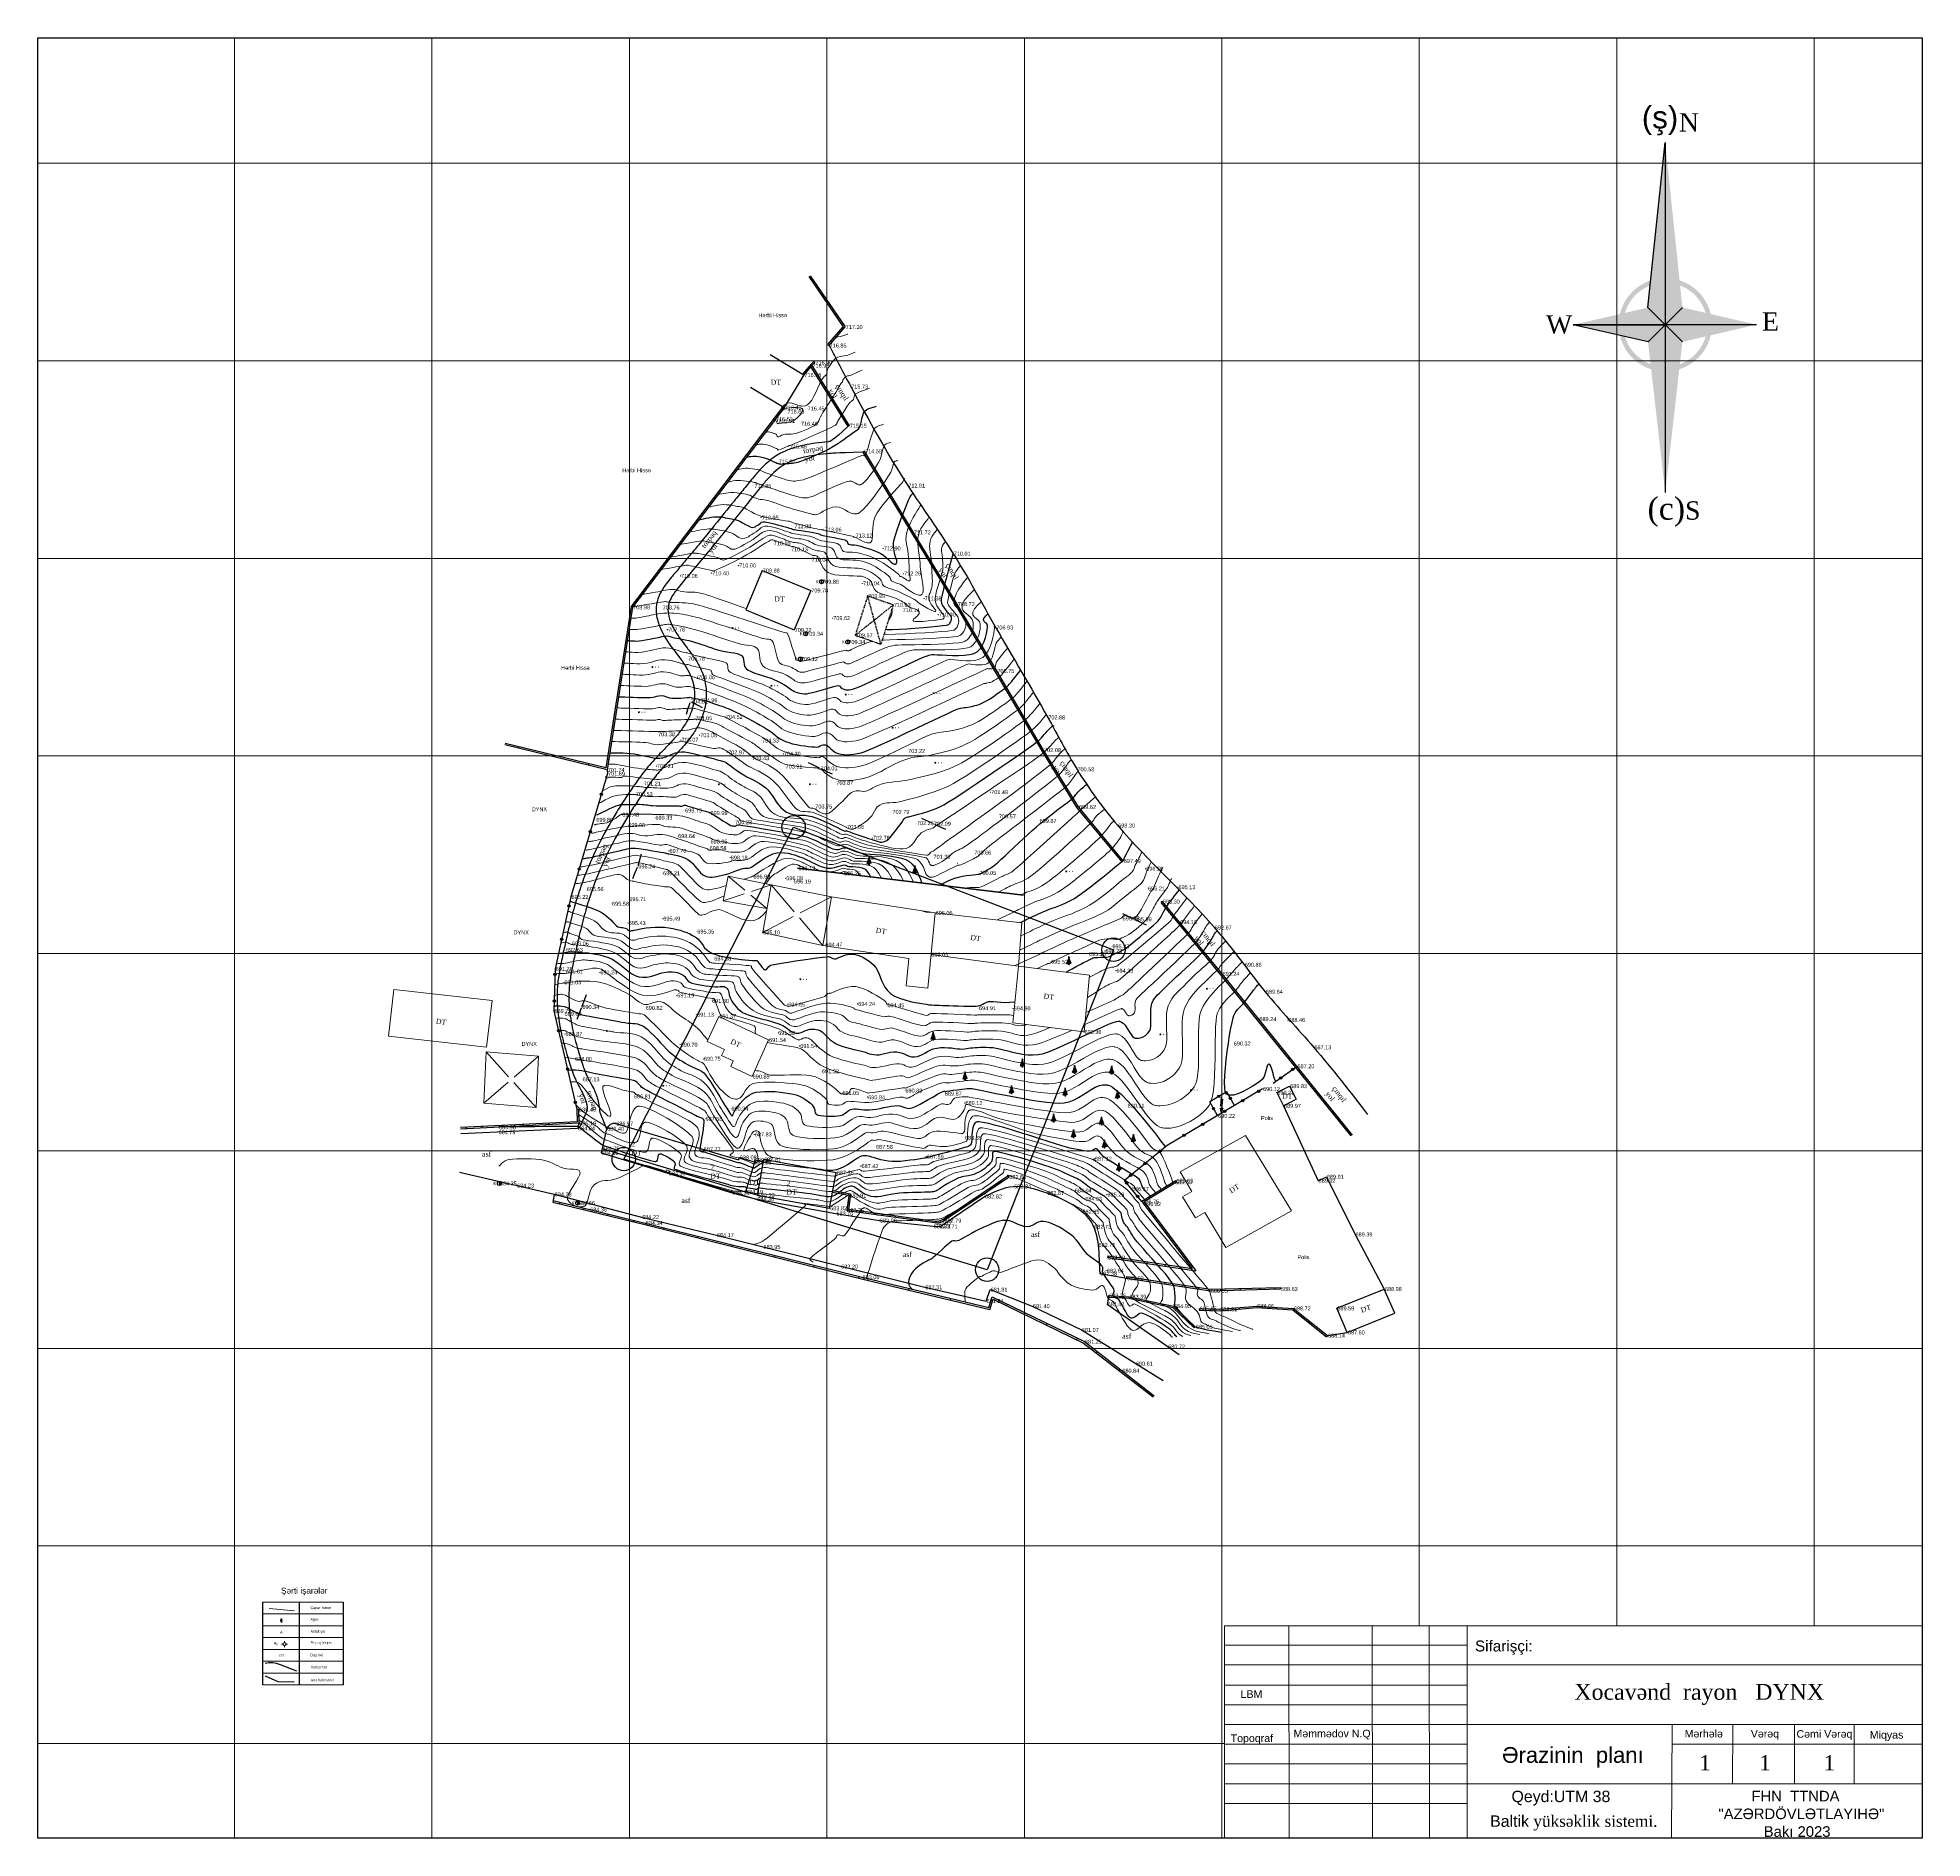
# Model space of a CAD drawing. Header units: feet. Extents: x 3381 to 1374491, y 675186 to 8751562.
# Drawn here: x 686413.5 to 686890.7, y 4375972.2 to 4376428 of the extents above; entities that cross this region are included whole.
import ezdxf
from ezdxf.enums import TextEntityAlignment as Align

# ---------------------------------------------------------------- set-up
doc = ezdxf.new("R2010")
doc.units = ezdxf.units.FT
doc.header["$MEASUREMENT"] = 0
doc.header["$PDMODE"] = 34
doc.header["$PDSIZE"] = 0.01
for name, pattern in [('ACAD_ISO03W100', [30, 12, -18]), ('DASHED2', [0.375, 0.25, -0.125]), ('DASHEDX2', [38.1, 25.4, -12.7])]:
    doc.linetypes.add(name, pattern=pattern)
doc.layers.get('0').update_dxf_attribs({"linetype": 'CONTINUOUS'})
for name, color, linetype in [('0_Point_Height', 2, 'CONTINUOUS'), ('0_Point_Point', 7, 'CONTINUOUS'), ('Aqaclar', 3, 'CONTINUOUS'), ('col bitkisi', 7, 'CONTINUOUS'), ('hasar', 7, 'CONTINUOUS'), ('HORIZONTAL', 24, 'CONTINUOUS'), ('Kompass', 7, 'CONTINUOUS'), ('Layer8', 7, 'CONTINUOUS'), ('Lep-Stolb', 7, 'CONTINUOUS'), ('polygon', 5, 'CONTINUOUS'), ('ramka', 7, 'CONTINUOUS'), ('Yazilar', 7, 'CONTINUOUS')]:
    doc.layers.add(name, color=color, linetype=linetype)
for name, color, linetype, lineweight in [('0_Ном._пера__1', 7, 'CONTINUOUS', 13), ('ANA HORIZONTAL', 24, 'CONTINUOUS', 30), ('das hasar', 5, 'CONTINUOUS', 0), ('das tikili', 5, 'CONTINUOUS', 0), ('HORIZANTAL', 24, 'CONTINUOUS', 13), ('km setka', 170, 'CONTINUOUS', 15), ('kontur', 5, 'CONTINUOUS', 0), ('Layer3', 7, 'CONTINUOUS', 13)]:
    doc.layers.add(name, color=color, linetype=linetype, lineweight=lineweight)
doc.styles.get("Standard").update_dxf_attribs({"font": 'arial.ttf', "height": 2.5})
doc.styles.add('Standart', font='times.ttf')
doc.linetypes.add('FENCELINE1', pattern='A,6.35,-2.54,[133,ltypeshp.shx,S=2.54,R=0,X=-2.54,Y=0],-2.54,25.4', length=36.83)
doc.linetypes.add('FENCELINE2', pattern='A,6.35,-2.54,[132,ltypeshp.shx,S=2.54,R=0,X=-2.54,Y=0],-2.54,25.4', length=36.83)

msp = doc.modelspace()

# ---------------------------------------------------------------- hatches: boundary and pattern name
at = {"layer": 'col bitkisi', "ltscale": 1.5}
h = msp.add_hatch(color=256, dxfattribs=at)
edge = h.paths.add_edge_path()
edge.add_arc((686589.397, 4376278.503), 0.125, 0, 360)
h = msp.add_hatch(color=256, dxfattribs=at)
edge = h.paths.add_edge_path()
edge.add_arc((686590.179, 4376278.503), 0.125, 0, 360)
h = msp.add_hatch(color=256, dxfattribs=at)
edge = h.paths.add_edge_path()
edge.add_arc((686590.938, 4376278.503), 0.125, 0, 360)
h = msp.add_hatch(color=256, dxfattribs=at)
edge = h.paths.add_edge_path()
edge.add_arc((686569.131, 4376268.646), 0.125, 0, 360)
h = msp.add_hatch(color=256, dxfattribs=at)
edge = h.paths.add_edge_path()
edge.add_arc((686569.913, 4376268.646), 0.125, 0, 360)
h = msp.add_hatch(color=256, dxfattribs=at)
edge = h.paths.add_edge_path()
edge.add_arc((686570.672, 4376268.646), 0.125, 0, 360)
h = msp.add_hatch(color=256, dxfattribs=at)
edge = h.paths.add_edge_path()
edge.add_arc((686599.266, 4376263.915), 0.125, 0, 360)
h = msp.add_hatch(color=256, dxfattribs=at)
edge = h.paths.add_edge_path()
edge.add_arc((686600.049, 4376263.915), 0.125, 0, 360)
h = msp.add_hatch(color=256, dxfattribs=at)
edge = h.paths.add_edge_path()
edge.add_arc((686600.807, 4376263.915), 0.125, 0, 360)
h = msp.add_hatch(color=256, dxfattribs=at)
edge = h.paths.add_edge_path()
edge.add_arc((686618.084, 4376261.68), 0.125, 0, 360)
h = msp.add_hatch(color=256, dxfattribs=at)
edge = h.paths.add_edge_path()
edge.add_arc((686618.867, 4376261.68), 0.125, 0, 360)
h = msp.add_hatch(color=256, dxfattribs=at)
edge = h.paths.add_edge_path()
edge.add_arc((686619.625, 4376261.68), 0.125, 0, 360)
h = msp.add_hatch(color=256, dxfattribs=at)
edge = h.paths.add_edge_path()
edge.add_arc((686640.36, 4376262.022), 0.125, 0, 360)
h = msp.add_hatch(color=256, dxfattribs=at)
edge = h.paths.add_edge_path()
edge.add_arc((686641.142, 4376262.022), 0.125, 0, 360)
h = msp.add_hatch(color=256, dxfattribs=at)
edge = h.paths.add_edge_path()
edge.add_arc((686641.901, 4376262.022), 0.125, 0, 360)
h = msp.add_hatch(color=256, dxfattribs=at)
edge = h.paths.add_edge_path()
edge.add_arc((686565.71, 4376257.212), 0.125, 0, 360)
h = msp.add_hatch(color=256, dxfattribs=at)
edge = h.paths.add_edge_path()
edge.add_arc((686566.492, 4376257.212), 0.125, 0, 360)
h = msp.add_hatch(color=256, dxfattribs=at)
edge = h.paths.add_edge_path()
edge.add_arc((686567.251, 4376257.212), 0.125, 0, 360)
h = msp.add_hatch(color=256, dxfattribs=at)
edge = h.paths.add_edge_path()
edge.add_arc((686629.928, 4376253.269), 0.125, 0, 360)
h = msp.add_hatch(color=256, dxfattribs=at)
edge = h.paths.add_edge_path()
edge.add_arc((686630.71, 4376253.269), 0.125, 0, 360)
h = msp.add_hatch(color=256, dxfattribs=at)
edge = h.paths.add_edge_path()
edge.add_arc((686631.469, 4376253.269), 0.125, 0, 360)
h = msp.add_hatch(color=256, dxfattribs=at)
edge = h.paths.add_edge_path()
edge.add_arc((686640.755, 4376244.41), 0.125, 0, 360)
h = msp.add_hatch(color=256, dxfattribs=at)
edge = h.paths.add_edge_path()
edge.add_arc((686641.537, 4376244.41), 0.125, 0, 360)
h = msp.add_hatch(color=256, dxfattribs=at)
edge = h.paths.add_edge_path()
edge.add_arc((686642.296, 4376244.41), 0.125, 0, 360)
h = msp.add_hatch(color=256, dxfattribs=at)
edge = h.paths.add_edge_path()
edge.add_arc((686585.974, 4376239.002), 0.125, 0, 360)
h = msp.add_hatch(color=256, dxfattribs=at)
edge = h.paths.add_edge_path()
edge.add_arc((686586.756, 4376239.002), 0.125, 0, 360)
h = msp.add_hatch(color=256, dxfattribs=at)
edge = h.paths.add_edge_path()
edge.add_arc((686587.515, 4376239.002), 0.125, 0, 360)
h = msp.add_hatch(color=256, dxfattribs=at)
edge = h.paths.add_edge_path()
edge.add_arc((686609.003, 4376239.002), 0.125, 0, 360)
h = msp.add_hatch(color=256, dxfattribs=at)
edge = h.paths.add_edge_path()
edge.add_arc((686609.785, 4376239.002), 0.125, 0, 360)
h = msp.add_hatch(color=256, dxfattribs=at)
edge = h.paths.add_edge_path()
edge.add_arc((686610.544, 4376239.002), 0.125, 0, 360)
h = msp.add_hatch(color=256, dxfattribs=at)
edge = h.paths.add_edge_path()
edge.add_arc((686673.92, 4376216.908), 0.125, 0, 360)
h = msp.add_hatch(color=256, dxfattribs=at)
edge = h.paths.add_edge_path()
edge.add_arc((686674.703, 4376216.908), 0.125, 0, 360)
h = msp.add_hatch(color=256, dxfattribs=at)
edge = h.paths.add_edge_path()
edge.add_arc((686675.461, 4376216.908), 0.125, 0, 360)
h = msp.add_hatch(color=256, dxfattribs=at)
edge = h.paths.add_edge_path()
edge.add_arc((686606.61, 4376189.618), 0.125, 0, 360)
h = msp.add_hatch(color=256, dxfattribs=at)
edge = h.paths.add_edge_path()
edge.add_arc((686607.393, 4376189.618), 0.125, 0, 360)
h = msp.add_hatch(color=256, dxfattribs=at)
edge = h.paths.add_edge_path()
edge.add_arc((686608.151, 4376189.618), 0.125, 0, 360)
h = msp.add_hatch(color=256, dxfattribs=at)
edge = h.paths.add_edge_path()
edge.add_arc((686709.526, 4376187.223), 0.125, 0, 360)
h = msp.add_hatch(color=256, dxfattribs=at)
edge = h.paths.add_edge_path()
edge.add_arc((686710.308, 4376187.223), 0.125, 0, 360)
h = msp.add_hatch(color=256, dxfattribs=at)
edge = h.paths.add_edge_path()
edge.add_arc((686711.067, 4376187.223), 0.125, 0, 360)
h = msp.add_hatch(color=256, dxfattribs=at)
edge = h.paths.add_edge_path()
edge.add_arc((686557.598, 4376176.51), 0.125, 0, 360)
h = msp.add_hatch(color=256, dxfattribs=at)
edge = h.paths.add_edge_path()
edge.add_arc((686558.38, 4376176.51), 0.125, 0, 360)
h = msp.add_hatch(color=256, dxfattribs=at)
edge = h.paths.add_edge_path()
edge.add_arc((686559.139, 4376176.51), 0.125, 0, 360)
h = msp.add_hatch(color=256, dxfattribs=at)
edge = h.paths.add_edge_path()
edge.add_arc((686697.744, 4376175.666), 0.125, 0, 360)
h = msp.add_hatch(color=256, dxfattribs=at)
edge = h.paths.add_edge_path()
edge.add_arc((686698.526, 4376175.666), 0.125, 0, 360)
h = msp.add_hatch(color=256, dxfattribs=at)
edge = h.paths.add_edge_path()
edge.add_arc((686699.285, 4376175.666), 0.125, 0, 360)
h = msp.add_hatch(color=256, dxfattribs=at)
edge = h.paths.add_edge_path()
edge.add_arc((686571.905, 4376162.642), 0.125, 0, 360)
h = msp.add_hatch(color=256, dxfattribs=at)
edge = h.paths.add_edge_path()
edge.add_arc((686572.687, 4376162.642), 0.125, 0, 360)
h = msp.add_hatch(color=256, dxfattribs=at)
edge = h.paths.add_edge_path()
edge.add_arc((686573.446, 4376162.642), 0.125, 0, 360)
h = msp.add_hatch(color=256, dxfattribs=at)
edge = h.paths.add_edge_path()
edge.add_arc((686705.529, 4376161.587), 0.125, 0, 360)
h = msp.add_hatch(color=256, dxfattribs=at)
edge = h.paths.add_edge_path()
edge.add_arc((686706.311, 4376161.587), 0.125, 0, 360)
h = msp.add_hatch(color=256, dxfattribs=at)
edge = h.paths.add_edge_path()
edge.add_arc((686707.07, 4376161.587), 0.125, 0, 360)
at = {"layer": 'Kompass'}
h = msp.add_hatch(color=5, dxfattribs=at)
h.set_gradient(color1=(0, 0, 255), one_color=1, tint=1)
h.paths.add_polyline_path([(686825.561, 4376355.309), (686821.2, 4376359.64), (686825.571, 4376401.453)])
h = msp.add_hatch(color=220, dxfattribs=at)
h.set_gradient(color1=(236, 9, 164), tint=1)
h.paths.add_polyline_path([(686825.561, 4376355.317), (686829.914, 4376359.671), (686825.571, 4376401.453)])
h = msp.add_hatch(color=5, dxfattribs=at)
edge = h.paths.add_edge_path()
edge.add_line((686825.559, 4376365.939), (686825.558, 4376367.101))
edge.add_arc((686825.633, 4376355.358), 11.743, 13.04557, 90.36246, ccw=False)
edge.add_line((686837.072, 4376358.009), (686835.792, 4376358.306))
edge.add_arc((686825.5, 4376355.184), 10.755, 16.87652, 89.68771)
edge = h.paths.add_edge_path()
edge.add_line((686821.785, 4376365.238), (686821.919, 4376366.518))
edge.add_arc((686825.636, 4376355.256), 11.86, 108.26723, 179.86034)
edge.add_line((686813.777, 4376355.285), (686814.939, 4376355.286))
edge.add_arc((686825.575, 4376355.3), 10.636, 110.87362, 180.07766, ccw=False)
edge = h.paths.add_edge_path()
edge.add_line((686815.374, 4376352.282), (686814.095, 4376352.575))
edge.add_arc((686825.554, 4376355.259), 11.77, 193.18314, 270.13483)
edge.add_line((686825.582, 4376343.489), (686825.563, 4376344.651))
edge.add_arc((686825.687, 4376355.434), 10.783, 196.99488, 269.34396, ccw=False)
edge.add_line((686815.374, 4376352.282), (686815.374, 4376352.282))
edge = h.paths.add_edge_path()
edge.add_line((686829.131, 4376344.032), (686829.277, 4376345.313))
edge.add_arc((686825.588, 4376355.291), 10.639, 290.29292, 360.10887)
edge.add_line((686836.226, 4376355.312), (686837.389, 4376355.305))
edge.add_arc((686825.634, 4376355.254), 11.754, -72.69301, 0.24835, ccw=False)
edge.add_line((686829.131, 4376344.032), (686829.277, 4376345.313))
edge.add_line((686829.277, 4376345.313), (686829.131, 4376344.032))
h = msp.add_hatch(color=220, dxfattribs=at)
h.set_gradient(color1=(236, 9, 164), tint=1)
h.paths.add_polyline_path([(686825.568, 4376355.309), (686821.2, 4376359.64), (686802.287, 4376355.275), (686825.561, 4376355.317)])
h = msp.add_hatch(color=5, dxfattribs=at)
h.set_gradient(color1=(0, 0, 255), one_color=1, tint=1, name='CURVED')
h.paths.add_polyline_path([(686825.561, 4376355.309), (686829.914, 4376359.671), (686848.676, 4376355.315)])
h = msp.add_hatch(color=5, dxfattribs=at)
h.set_gradient(color1=(0, 0, 255), one_color=1, tint=1, name='HEMISPHERICAL')
h.paths.add_polyline_path([(686825.554, 4376355.295), (686821.22, 4376350.945), (686802.287, 4376355.275)])
h = msp.add_hatch(color=220, dxfattribs=at)
h.set_gradient(color1=(236, 9, 164), tint=1)
h.paths.add_polyline_path([(686821.217, 4376350.941), (686825.568, 4376355.295), (686825.571, 4376312.829)])
h = msp.add_hatch(color=5, dxfattribs=at)
h.set_gradient(color1=(0, 0, 255), one_color=1, tint=1, name='HEMISPHERICAL')
h.paths.add_polyline_path([(686825.568, 4376355.295), (686825.571, 4376312.829), (686829.922, 4376350.964)])
h = msp.add_hatch(color=220, dxfattribs=at)
h.set_gradient(color1=(236, 9, 164), tint=1, name='INVHEMISPHERICAL')
h.paths.add_polyline_path([(686829.922, 4376350.964), (686825.583, 4376355.295), (686848.676, 4376355.315)])
at = {"layer": 'ramka', "lineweight": 13, "ltscale": 0.4}
msp.add_hatch(color=256, dxfattribs=at).paths.add_polyline_path([(686475.171, 4376027.759), (686475.118, 4376027.739), (686475.083, 4376027.702), (686475.065, 4376027.651), (686475.073, 4376027.594), (686475.078, 4376027.583), (686475.042, 4376027.538), (686475.018, 4376027.477), (686475.02, 4376027.43), (686475.027, 4376027.399), (686475.031, 4376027.389), (686475.007, 4376027.368), (686474.979, 4376027.318), (686474.963, 4376027.234), (686474.975, 4376027.186), (686475, 4376027.145), (686475.018, 4376027.134), (686475.054, 4376027.121), (686475.094, 4376027.107), (686475.146, 4376027.1), (686475.179, 4376027.098), (686475.179, 4376026.903), (686475.356, 4376026.901), (686475.179, 4376026.903), (686475.179, 4376027.098), (686475.236, 4376027.103), (686475.284, 4376027.113), (686475.316, 4376027.124), (686475.346, 4376027.144), (686475.365, 4376027.165), (686475.379, 4376027.196), (686475.385, 4376027.228), (686475.384, 4376027.261), (686475.375, 4376027.306), (686475.355, 4376027.341), (686475.333, 4376027.369), (686475.319, 4376027.383), (686475.329, 4376027.423), (686475.331, 4376027.463), (686475.326, 4376027.502), (686475.314, 4376027.534), (686475.303, 4376027.555), (686475.293, 4376027.566), (686475.285, 4376027.575), (686475.275, 4376027.585), (686475.272, 4376027.585), (686475.286, 4376027.623), (686475.286, 4376027.651), (686475.286, 4376027.672), (686475.275, 4376027.694), (686475.257, 4376027.715), (686475.247, 4376027.733), (686475.218, 4376027.753), (686475.194, 4376027.757), (686475.148, 4376027.756)])

# ---------------------------------------------------------------- linework, layer by layer
at = {"linetype": 'Continuous'}
for p, q in [((686608.745, 4376367.482, 716.848), (686617.437, 4376354.781, 716.848)), ((686609.075, 4376367.708, 716.848), (686617.942, 4376354.752, 716.848)), ((686609.961, 4376366.415), (686609.642, 4376366.172)), ((686612.643, 4376362.495), (686612.324, 4376362.252)), ((686615.817, 4376357.858), (686615.498, 4376357.615)), ((686615.431, 4376352.464), (686615.727, 4376352.195)), ((686598.924, 4376347.751, 716.976), (686607.488, 4376342.587, 716.976)), ((686609.982, 4376345.988, 716.899), (686609.246, 4376345.222, 716.983)), ((686609.982, 4376345.988, 716.899), (686610.271, 4376345.711, 716.899)), ((686613.57, 4376350.315, 716.848), (686613.873, 4376350.053, 716.848)), ((686607.488, 4376342.587, 716.976), (686602.51, 4376334.331, 716.431)), ((686609.246, 4376345.222, 716.983), (686607.14, 4376342.797, 716.976)), ((686609.535, 4376344.945, 716.983), (686607.488, 4376342.587, 716.976)), ((686609.195, 4376344.734, 716.983), (686618.632, 4376329.535, 715.153)), ((686610.271, 4376345.711, 716.899), (686609.535, 4376344.945, 716.983)), ((686609.535, 4376344.945, 716.983), (686618.972, 4376329.746, 715.153)), ((686593.946, 4376339.495, 716.431), (686602.51, 4376334.331, 716.431)), ((686612.204, 4376340.646), (686611.87, 4376340.425)), ((686599.957, 4376331.635, 716.528), (686563.749, 4376283.935, 708.969)), ((686602.165, 4376334.539, 716.432), (686599.957, 4376331.635, 716.528)), ((686602.51, 4376334.331, 716.431), (686600.276, 4376331.393, 716.528)), ((686614.943, 4376336.234), (686614.61, 4376336.013)), ((686617.639, 4376331.892), (686617.306, 4376331.671)), ((686600.276, 4376331.393, 716.528), (686564.13, 4376283.775, 708.982)), ((686599.8, 4376331.428, 6.389), (686600.115, 4376331.181, 6.389)), ((686618.972, 4376329.746, 715.153), (686618.632, 4376329.535, 715.153)), ((686593.18, 4376322.706, -710.059), (686593.495, 4376322.46, -710.059)), ((686622.862, 4376323.279, 697.485), (686622.519, 4376323.073, 697.485)), ((686623.396, 4376322.391), (686623.062, 4376322.169)), ((686627.229, 4376316.01), (686626.896, 4376315.788)), ((686584.755, 4376311.609, -710.059), (686585.07, 4376311.362, -710.059)), ((686632.533, 4376307.182), (686632.199, 4376306.961)), ((686575.923, 4376299.973, -710.059), (686576.238, 4376299.727, -710.059)), ((686638.026, 4376298.137, 712.257), (686637.693, 4376297.915, 712.257)), ((686567.66, 4376289.087), (686567.975, 4376288.841)), ((686596.957, 4376293.096, 709.876), (686592.75, 4376283.095, 709.322)), ((686596.957, 4376293.096, 709.876), (686609.234, 4376288.04, 709.777)), ((686642.276, 4376291.209, 711.378), (686641.943, 4376290.988, 711.378)), ((686563.749, 4376283.935, 708.969), (686557.357, 4376243.097, 701.811)), ((686609.234, 4376288.04, 709.777), (686605.027, 4376278.039, 709.223)), ((686564.13, 4376283.775, 708.982), (686557.685, 4376242.605, 701.736)), ((686592.75, 4376283.095, 709.322), (686605.027, 4376278.039, 709.223)), ((686647.665, 4376282.346), (686647.331, 4376282.124)), ((686563.362, 4376278.874, -130.678), (686562.971, 4376278.969, -141.271)), ((686653.663, 4376272.206), (686653.33, 4376271.984)), ((686561.244, 4376265.339, -100.968), (686560.853, 4376265.435, -111.551)), ((686659.036, 4376263.109), (686658.702, 4376262.888)), ((686559.377, 4376253.415, -86.119), (686558.987, 4376253.51, -96.693)), ((686664.532, 4376253.789), (686664.198, 4376253.568)), ((686557.685, 4376242.605, 701.736), (686531.788, 4376248.928)), ((686557.357, 4376243.097, 690.28), (686531.883, 4376249.316)), ((686535.348, 4376248.47), (686535.258, 4376248.081)), ((686543.775, 4376246.413, 228.337), (686543.685, 4376246.023, 228.337)), ((686557.755, 4376241.664, 701.692), (686548.519, 4376210.474, 695.222)), ((686553.004, 4376244.16, 478.557), (686552.914, 4376243.77, 478.557)), ((686557.685, 4376242.605, 701.736), (686557.755, 4376241.664, 701.692)), ((686558.082, 4376245.142, -68.321), (686557.692, 4376245.237, -78.89)), ((686669.489, 4376245.481), (686669.155, 4376245.26)), ((686674.422, 4376237.481), (686674.088, 4376237.26)), ((686678.808, 4376231.103), (686678.503, 4376230.844)), ((686682.726, 4376226.37), (686682.422, 4376226.111)), ((686686.768, 4376221.488), (686686.463, 4376221.229)), ((686688.36, 4376219.565, 697.485), (686688.052, 4376219.31, 697.485)), ((686548.519, 4376210.474, 695.222), (686544.518, 4376192.243, 691.756)), ((686698.262, 4376209.304, 687.196), (686697.955, 4376209.047, 687.196)), ((686699.026, 4376208.393), (686698.721, 4376208.134)), ((686704.392, 4376201.951), (686704.087, 4376201.692)), ((686710.518, 4376194.491), (686710.213, 4376194.232)), ((686544.518, 4376192.243, 691.756), (686544.205, 4376181.622, 689.787)), ((686717.645, 4376185.757), (686717.34, 4376185.497)), ((686544.205, 4376181.622, 689.787), (686550.039, 4376156.641, 686.459)), ((686724.797, 4376176.94), (686724.492, 4376176.68)), ((686730.566, 4376169.797), (686730.261, 4376169.538)), ((686726.332, 4376163.317, 690.322), (686732.01, 4376167.372, 250.259)), ((686723.616, 4376161.855, 690.121), (686699.466, 4376147.563, 690.108)), ((686714.537, 4376161.13, 690.117), (686710.233, 4376158.584, 690.115)), ((686716.515, 4376157.653, 668.222), (686714.537, 4376161.13, 64.195)), ((686727.229, 4376160.921, 690.209), (686730.472, 4376162.575, 689.83)), ((686727.229, 4376160.921, 690.209), (686728.926, 4376157.596, 689.971)), ((686730.472, 4376162.575, 689.83), (686732.169, 4376159.25, 689.592)), ((686738.548, 4376159.913), (686738.243, 4376159.654)), ((686550.439, 4376156.646, 686.459), (686550.039, 4376156.641, 686.459)), ((686550.039, 4376156.641, 686.459), (686550.082, 4376153.535, 685.33)), ((686550.439, 4376156.646, 686.459), (686550.488, 4376153.154, 685.19)), ((686712.211, 4376155.106, 681.217), (686710.233, 4376158.584, 77.191)), ((686728.926, 4376157.596, 689.971), (686732.169, 4376159.25, 689.592)), ((686728.926, 4376157.596, 689.971), (686737.685, 4376138.627, 689.923)), ((686550.082, 4376153.535, 676.348), (686520.557, 4376152.101)), ((686550.488, 4376153.154, 685.19), (686520.577, 4376151.701)), ((686521.885, 4376152.166), (686521.901, 4376151.766)), ((686526.049, 4376152.368), (686526.065, 4376151.968)), ((686531.288, 4376152.622), (686531.304, 4376152.223)), ((686536.41, 4376152.871), (686536.427, 4376152.471)), ((686542.859, 4376153.184), (686542.876, 4376152.785)), ((686548.01, 4376153.434, 684.739), (686548.027, 4376153.035, 684.739)), ((686550.464, 4376154.831, -63.749), (686550.064, 4376154.812, -72.907)), ((686557.553, 4376151.78, 686.402), (686556.38, 4376146.751, 684.746)), ((686559.842, 4376153.077, 686.974), (686590.954, 4376143.932, 167.929)), ((686744.321, 4376152.765), (686744.016, 4376152.505)), ((686556.38, 4376146.751, 684.746), (686592.71, 4376135.812, 684.493)), ((686699.466, 4376147.563, 690.108), (686688.683, 4376138.685, 96.176)), ((686591.134, 4376144.528, 1269.019), (686590.954, 4376143.932, 1269.019)), ((686591.134, 4376144.528, 688.078), (686594.993, 4376143.394, 623.701)), ((686595.117, 4376143.807, 684.493), (686592.71, 4376135.812, 684.493)), ((686597.191, 4376143.43, 688.08), (686595.117, 4376143.807, 688.13)), ((686597.294, 4376144.005, 687.807), (686595.684, 4376134.97, 684.329)), ((686615.689, 4376140.662, 687.364), (686597.294, 4376144.005, 687.807)), ((686614.011, 4376131.662, 683.822), (686615.689, 4376140.662, 687.364)), ((686619.326, 4376135.212, 683.936), (686614.823, 4376136.03, 684.007)), ((686642.723, 4376128.848, 682.77), (686659.136, 4376139.883, 682.842)), ((686642.946, 4376128.516, 682.77), (686659.359, 4376139.551, 682.842)), ((686657.458, 4376138.756, 682.839), (686657.682, 4376138.424, 682.839)), ((686659.136, 4376139.883, 682.842), (686659.359, 4376139.551, 682.842)), ((686693.024, 4376133.355, 686.749), (686688.683, 4376138.685, 155.937)), ((686701.647, 4376138.626, 689.629), (686693.024, 4376133.355, 686.749)), ((686701.855, 4376138.285, 689.629), (686693.609, 4376133.244, 686.875)), ((686698.989, 4376137.001, 526.873), (686699.23, 4376136.68, 514.864)), ((686701.647, 4376138.626, 689.629), (686701.855, 4376138.285, 689.629)), ((686737.685, 4376138.627, 689.923), (686739.789, 4376139.634, 689.909)), ((686739.789, 4376139.634, 689.909), (686747.034, 4376125.039, 689.392)), ((686544.015, 4376133.577, 684.355), (686543.951, 4376133.181, 640.682)), ((686544.277, 4376135.188, 684.227), (686544.015, 4376133.577, 684.355)), ((686545.693, 4376133.17), (686545.612, 4376132.778)), ((686551.811, 4376131.685), (686551.731, 4376131.293)), ((686595.684, 4376134.97, 684.329), (686592.71, 4376135.812, 684.493)), ((686595.684, 4376134.97, 684.329), (686614.011, 4376131.662, 683.822)), ((686618.876, 4376134.887, 683.908), (686614.752, 4376135.637, 684.007)), ((686617.099, 4376135.617), (686617.037, 4376135.221)), ((686618.876, 4376134.887, 683.908), (686618.337, 4376131.116, 683.746)), ((686618.617, 4376133.076), (686619.013, 4376133.023)), ((686619.326, 4376135.212, 683.924), (686618.79, 4376131.457, 683.763)), ((686618.79, 4376131.457, 683.729), (686640.672, 4376128.415, 682.77)), ((686620.861, 4376131.169), (686620.814, 4376130.772)), ((686648.052, 4376132.431), (686648.275, 4376132.1)), ((686652.424, 4376135.371), (686652.647, 4376135.039)), ((686693.024, 4376133.355, 686.749), (686705.817, 4376116.387, 26.213)), ((686693.609, 4376133.244, 673.042), (686706.704, 4376115.85, 22.403)), ((686695.124, 4376131.232, 687.856), (686694.782, 4376131.023, 687.742)), ((686695.097, 4376134.622, 538.515), (686695.338, 4376134.301, 526.505)), ((686557.861, 4376130.217), (686557.781, 4376129.825)), ((686564.436, 4376128.622), (686564.355, 4376128.23)), ((686571.991, 4376126.756), (686571.91, 4376126.364)), ((686618.337, 4376131.116, 683.746), (686640.617, 4376128.019, 682.77)), ((686625.757, 4376130.489), (686625.709, 4376130.091)), ((686630.68, 4376129.804), (686630.632, 4376129.407)), ((686635.972, 4376129.069), (686635.925, 4376128.671)), ((686640.24, 4376127.118, 682.737), (686642.001, 4376127.053, 682.709)), ((686643.846, 4376129.603), (686644.069, 4376129.272)), ((686698.412, 4376126.864, 688.021), (686698.074, 4376126.657, 687.908)), ((686580.669, 4376124.589), (686580.589, 4376124.197)), ((686589.294, 4376122.435), (686589.214, 4376122.043)), ((686701.816, 4376122.343, 688.241), (686701.481, 4376122.138, 688.129)), ((686747.034, 4376125.039, 689.392), (686754.45, 4376111.196, 688.984)), ((686600.172, 4376119.719), (686600.092, 4376119.327)), ((686610.107, 4376117.238), (686610.026, 4376116.846)), ((686684.425, 4376119.587, 682.689), (686684.366, 4376119.191, 682.689)), ((686684.366, 4376119.191, 682.689), (686706.704, 4376115.85, 686.376)), ((686684.425, 4376119.587, 682.689), (686705.817, 4376116.387, 686.22)), ((686686.67, 4376119.251), (686686.621, 4376118.854)), ((686690.31, 4376118.707, 219.33), (686690.262, 4376118.309, 219.33)), ((686694.402, 4376118.095), (686694.354, 4376117.697)), ((686698.942, 4376117.416), (686698.893, 4376117.019)), ((686705.142, 4376117.925, 688.046), (686704.811, 4376117.722, 687.935)), ((686621.405, 4376114.417), (686621.325, 4376114.025)), ((686689.202, 4376114.341, 683.035), (686689.143, 4376113.945, 683.035)), ((686689.143, 4376113.945, 683.035), (686710.412, 4376110.764, 686.546)), ((686689.202, 4376114.341, 683.035), (686710.436, 4376111.165, 686.54)), ((686691.328, 4376114.023), (686691.271, 4376113.627)), ((686694.712, 4376113.517), (686694.662, 4376113.12)), ((686698.922, 4376112.887), (686698.907, 4376112.485)), ((686703.015, 4376116.807), (686702.966, 4376116.409)), ((686703.248, 4376112.24), (686703.216, 4376111.84)), ((686634.068, 4376111.369), (686633.987, 4376110.977)), ((686644.639, 4376108.83), (686644.559, 4376108.438)), ((686658.951, 4376107.371), (686658.803, 4376106.999)), ((686684.651, 4376109.564, 682.253), (686684.627, 4376109.165, 682.253)), ((686684.627, 4376109.165, 682.253), (686689.721, 4376108.863, 683.381)), ((686684.651, 4376109.564, 682.253), (686689.774, 4376109.26, 683.387)), ((686687.632, 4376109.387), (686687.607, 4376108.988)), ((686689.721, 4376108.863, 683.391), (686700.863, 4376106.536, 684.937)), ((686689.774, 4376109.26, 683.387), (686701.056, 4376106.904, 684.952)), ((686691.863, 4376108.824), (686691.799, 4376108.429)), ((686695.108, 4376108.146), (686695.037, 4376107.752)), ((686698.341, 4376107.471), (686698.267, 4376107.078)), ((686707.411, 4376111.617), (686707.364, 4376111.22)), ((686710.412, 4376110.764, 686.546), (686728.126, 4376111.228, 688.633)), ((686710.436, 4376111.165, 686.55), (686728.115, 4376111.628, 688.633)), ((686712.953, 4376111.231), (686712.979, 4376110.832)), ((686717.932, 4376111.361), (686717.962, 4376110.962)), ((686722.857, 4376111.49), (686722.893, 4376111.091)), ((686726.585, 4376111.588), (686726.613, 4376111.189)), ((686728.115, 4376111.628, 688.633), (686728.126, 4376111.228, 688.633)), ((686742.411, 4376106.332, 689.594), (686754.45, 4376111.196, 688.984)), ((686757.121, 4376105.102, 686.994), (686754.45, 4376111.196, 688.984)), ((686700.863, 4376106.536, 684.953), (686706.304, 4376101.364, 685.052)), ((686701.056, 4376106.904, 684.952), (686706.58, 4376101.654, 685.052)), ((686703.608, 4376104.479), (686703.324, 4376104.197)), ((686707.589, 4376106.252, 685.649), (686707.577, 4376105.852, 685.649)), ((686707.577, 4376105.852, 685.649), (686712.814, 4376105.702, 686.811)), ((686707.589, 4376106.252, 685.649), (686712.78, 4376106.1, 686.811)), ((686710.33, 4376106.172), (686710.328, 4376105.773)), ((686712.78, 4376106.1, 686.811), (686722.115, 4376106.901, 688.063)), ((686712.814, 4376105.702, 686.811), (686722.119, 4376106.5, 688.059)), ((686717.658, 4376106.519), (686717.7, 4376106.121)), ((686722.115, 4376106.901, 688.063), (686731.419, 4376106.309, 688.715)), ((686722.119, 4376106.5, 688.065), (686731.268, 4376105.918, 688.706)), ((686726.984, 4376106.591), (686726.979, 4376106.191)), ((686731.268, 4376105.918, 688.708), (686739.823, 4376099.092, 688.136)), ((686731.419, 4376106.309, 688.715), (686740.073, 4376099.404, 688.136)), ((686735.404, 4376103.13), (686735.174, 4376102.802)), ((686745.082, 4376100.238, 687.604), (686742.411, 4376106.332, 689.594)), ((686745.082, 4376100.238, 687.604), (686757.121, 4376105.102, 686.994)), ((686669.044, 4376102.484), (686668.897, 4376102.111)), ((686676.628, 4376098.811), (686676.473, 4376098.442)), ((686706.58, 4376101.654, 685.052), (686706.304, 4376101.364, 685.052)), ((686740.073, 4376099.404, 688.136), (686739.823, 4376099.092, 688.136)), ((686740.073, 4376099.404, 688.136), (686745.082, 4376100.238, 687.604)), ((686681.786, 4376095.367), (686681.57, 4376095.028)), ((686687.472, 4376090.959, 296.602), (686687.254, 4376090.622, 296.602)), ((686692.327, 4376087.196, 680.72), (686692.117, 4376086.853, 680.72))]:
    msp.add_line(p, q, dxfattribs=at)
at = {"linetype": 'DASHED2'}
for p, q in [((686623.637, 4376286.641, 709.991), (686620.488, 4376276.708, 709.572)), ((686620.488, 4376276.708, 709.572), (686630.127, 4376284.368, 710.032)), ((686630.127, 4376284.368, 710.032), (686623.637, 4376286.641, 709.991)), ((686626.978, 4376274.435, 709.613), (686623.637, 4376286.641, 709.991)), ((686630.127, 4376284.368, 710.032), (686626.978, 4376274.435, 709.613)), ((686620.488, 4376276.708, 709.572), (686626.978, 4376274.435, 709.613))]:
    msp.add_line(p, q, dxfattribs=at)
at = {"color": 30, "linetype": 'Continuous'}
for p, q in [((686550.177, 4376151.878, 684.841), (686520.651, 4376150.49)), ((686550.488, 4376153.154, 685.19), (686550.177, 4376151.878, 684.841)), ((686556.38, 4376146.751, 684.746), (686556.144, 4376145.666, 684.685)), ((686556.144, 4376145.666, 684.685), (686589.345, 4376135.597, 684.313)), ((686589.345, 4376135.597, 684.313), (686595.528, 4376133.99, 684.364)), ((686595.528, 4376133.99, 684.364), (686615.599, 4376130.335, 683.701)), ((686642.001, 4376127.053, 682.709), (686653.228, 4376134.646, 682.82)), ((686615.599, 4376130.335, 683.701), (686626.596, 4376128.559, 683.075)), ((686626.596, 4376128.559, 683.075), (686640.24, 4376127.118, 682.737)), ((686682.403, 4376115.134, 682.384), (686689.143, 4376113.945, 683.035)), ((686684.627, 4376109.165, 682.253), (686684.257, 4376107.375, 681.419)), ((686684.257, 4376107.375, 681.419), (686702.474, 4376094.665))]:
    msp.add_line(p, q, dxfattribs=at)
at = {"linetype": 'Continuous'}
for points, elevation in [([(686613.57, 4376350.315), (686617.437, 4376354.781)], 716.848), ([(686613.873, 4376350.053), (686617.942, 4376354.752)], 716.848), ([(686688.052, 4376219.31), (686676.707, 4376233.014), (686667.822, 4376247.422), (686656.011, 4376267.451), (686645.991, 4376284.39), (686634.865, 4376302.525), (686622.519, 4376323.073)], 697.485), ([(686688.36, 4376219.565), (686677.033, 4376233.247), (686668.165, 4376247.628), (686656.356, 4376267.654), (686646.334, 4376284.596), (686635.207, 4376302.732), (686622.862, 4376323.279)], 697.485), ([(686746.079, 4376149.951), (686722.377, 4376179.299), (686713.067, 4376190.756), (686702.315, 4376203.85), (686697.955, 4376209.047)], 687.196), ([(686746.401, 4376150.19), (686722.688, 4376179.551), (686713.377, 4376191.009), (686702.623, 4376204.105), (686698.262, 4376209.304)], 687.196), ([(686543.951, 4376133.181), (686567.224, 4376127.534), (686622.115, 4376113.828), (686654.54, 4376106.041), (686655.408, 4376108.643), (686678.322, 4376097.546), (686695.936, 4376083.892)], 684.355), ([(686544.015, 4376133.577), (686567.32, 4376127.922), (686622.21, 4376114.216), (686654.277, 4376106.516), (686655.173, 4376109.201), (686678.534, 4376097.888), (686696.181, 4376084.208)], 684.355)]:
    msp.add_lwpolyline(points, dxfattribs=dict(at, elevation=elevation))
msp.add_lwpolyline([(686561.888, 4376144.109), (686604.888, 4376228.109), (686685.888, 4376197.109), (686653.888, 4376116.109)], close=True)
at = {"color": 1, "linetype": 'Continuous'}
msp.add_lwpolyline([(686713.115, 4376159.785), (686712.94, 4376157.497), (686713.463, 4376159.238), (686713.164, 4376155.955), (686712.94, 4376156.999), (686713.601, 4376156.961), (686713.164, 4376155.955)], dxfattribs=at)
at = {"color": 30, "linetype": 'Continuous', "elevation": 684.227}
msp.add_lwpolyline([(686520.321, 4376140.769), (686544.277, 4376135.188), (686566.407, 4376129.432), (686585.346, 4376124.858), (686597.144, 4376121.86), (686638.102, 4376111.667), (686653.614, 4376108.174), (686654.63, 4376111.065), (686665.312, 4376106.883), (686677.747, 4376100.863), (686698.461, 4376088.06)], dxfattribs=at)
at = {"color": 0, "linetype": 'Continuous'}
for points in [[(686470.533, 4376010.978), (686470.533, 4376031.978)], [(686479.666, 4376031.978), (686479.666, 4376010.978)], [(686490.86, 4376031.978), (686490.86, 4376010.978)]]:
    msp.add_lwpolyline(points, dxfattribs=at)
at = {"linetype": 'Continuous'}
for centre in [(686556.196, 4376236.4, 700.6), (686553.398, 4376226.953, 698.64), (686550.598, 4376217.497, 696.679), (686548.012, 4376208.164, 694.783), (686546.162, 4376199.735, 693.18), (686544.477, 4376190.86, 691.5), (686544.279, 4376184.15, 690.256), (686545.375, 4376176.612, 689.12), (686547.638, 4376166.92, 687.828), (686728.18, 4376164.637, 547.109), (686731.231, 4376166.815, 310.647), (686712.545, 4376159.952, 690.116), (686715.471, 4376159.488, 349.405), (686722.605, 4376161.257, 690.12), (686549.608, 4376158.486, 686.705), (686711.203, 4376156.879, 373.182), (686714.013, 4376156.172, 690.116), (686718.584, 4376158.878, 690.118), (686703.738, 4376150.092, 690.11), (686708.482, 4376152.899, 690.113), (686697.717, 4376146.124, 593.796), (686693.825, 4376142.919, 379.396), (686689.184, 4376138.071, 217.111), (686690.22, 4376139.951, 180.832), (686691.964, 4376134.657, 557.12)]:
    msp.add_circle(centre, 0.291, dxfattribs=at)
for centre in [(686604.888, 4376228.109), (686685.888, 4376197.109), (686561.888, 4376144.109), (686653.888, 4376116.109)]:
    msp.add_circle(centre, 2.961)
for centre, radius, start, end in [((686559.508, 4376150.999, 686.974), 2.105, 80.86965, 158.20412), ((686641.142, 4376131.264, 682.77), 3.287, 260.80923, 303.28282), ((686641.142, 4376131.264, 682.77), 2.887, 260.80923, 303.28282)]:
    msp.add_arc(centre, radius, start, end, dxfattribs=at)
for points, knots in [([(686613.86, 4376350.079), (686615.681, 4376346.609), (686621.987, 4376334.591), (686631.884, 4376316.609), (686645.879, 4376297.345), (686656.65, 4376277.147), (686667.613, 4376259.262), (686676.741, 4376241.858), (686690.156, 4376223.337), (686706.755, 4376209.048), (686718.29, 4376194.211), (686726.22, 4376183.729), (686737.538, 4376171.81), (686745.787, 4376161.118), (686750.231, 4376155.358)], [0, 0, 0, 0, 11.7595104, 40.7232097, 61.4623304, 83.0549787, 109.2907167, 124.3927439, 141.9627176, 177.5330077, 189.5588214, 198.2764878, 216.9554477, 238.7688662, 238.7688662, 238.7688662, 238.7688662]), ([(686618.617, 4376329.549), (686614.677, 4376325.786), (686614.149, 4376325.735), (686612.56, 4376325.576), (686611.496, 4376325.459), (686608.545, 4376325.052), (686606.668, 4376324.698), (686603.89, 4376323.82), (686602.938, 4376323.449), (686601.448, 4376322.712), (686600.888, 4376322.395), (686599.727, 4376321.64), (686599.14, 4376321.193), (686598.024, 4376320.244), (686597.495, 4376319.74), (686596.253, 4376318.469), (686595.563, 4376317.682), (686594.452, 4376316.364), (686594.018, 4376315.834), (686593.161, 4376314.788), (686592.737, 4376314.267), (686591.47, 4376312.712), (686590.638, 4376311.684), (686588.158, 4376308.616), (686586.531, 4376306.593), (686583.622, 4376302.998), (686582.346, 4376301.428), (686580.31, 4376298.949), (686579.568, 4376298.051), (686578.136, 4376296.33), (686577.447, 4376295.507), (686576.218, 4376294.053), (686575.684, 4376293.424), (686574.315, 4376291.823), (686573.442, 4376290.818), (686572.01, 4376288.876), (686571.423, 4376287.966), (686570.658, 4376286.313), (686570.409, 4376285.609), (686570.175, 4376284.487), (686570.121, 4376284.094), (686570.073, 4376283.3), (686570.078, 4376282.904), (686570.198, 4376281.304), (686570.513, 4376280.131), (686571.225, 4376278.287), (686571.562, 4376277.58), (686572.287, 4376276.244), (686572.679, 4376275.612), (686573.966, 4376273.69), (686574.914, 4376272.496), (686576.378, 4376270.562), (686576.929, 4376269.812), (686577.93, 4376268.28), (686578.377, 4376267.503), (686579.047, 4376266.033), (686579.289, 4376265.346), (686579.634, 4376263.91), (686579.739, 4376263.169), (686579.817, 4376261.572), (686579.77, 4376260.718), (686579.506, 4376259.038), (686579.29, 4376258.207), (686578.494, 4376255.973), (686577.763, 4376254.62), (686576.29, 4376252.473), (686575.636, 4376251.645), (686574.245, 4376250.037), (686573.506, 4376249.254), (686572.005, 4376247.702), (686571.243, 4376246.933), (686569.921, 4376245.549), (686569.356, 4376244.941), (686568.261, 4376243.688), (686567.733, 4376243.049), (686566.193, 4376241.102), (686565.228, 4376239.765), (686563.529, 4376237.301), (686562.781, 4376236.18), (686561.312, 4376233.911), (686560.593, 4376232.765), (686558.492, 4376229.291), (686557.166, 4376226.927), (686554.77, 4376222.238), (686553.691, 4376219.917), (686552.027, 4376215.893), (686551.39, 4376214.209), (686550.232, 4376210.803), (686549.71, 4376209.086), (686548.697, 4376205.458), (686548.214, 4376203.545), (686547.431, 4376200.253), (686547.116, 4376198.876), (686546.502, 4376196.111), (686546.207, 4376194.723), (686545.783, 4376192.55), (686545.637, 4376191.775), (686545.398, 4376190.375), (686545.303, 4376189.756), (686545.063, 4376187.792), (686544.987, 4376186.448), (686544.99, 4376183.432), (686545.111, 4376181.76), (686545.551, 4376178.468), (686545.868, 4376176.849), (686546.508, 4376174.133), (686546.801, 4376173.025), (686547.366, 4376171.027), (686547.632, 4376170.134), (686548.125, 4376168.52), (686548.351, 4376167.79), (686548.847, 4376166.316), (686549.116, 4376165.576), (686549.572, 4376164.485), (686549.728, 4376164.132), (686550.231, 4376163.078), (686550.592, 4376162.417), (686551.273, 4376161.147), (686551.593, 4376160.538), (686551.991, 4376159.636), (686552.112, 4376159.332), (686552.299, 4376158.778), (686552.37, 4376158.531), (686552.493, 4376158.007), (686552.545, 4376157.734), (686552.679, 4376156.898), (686552.741, 4376156.307), (686550.557, 4376151.893)], [0, 0, 0, 0, 1.5041825, 1.5041825, 4.5125475, 4.5125475, 9.8970232, 9.8970232, 12.7958343, 12.7958343, 14.6040586, 14.6040586, 16.6622444, 16.6622444, 18.7204302, 18.7204302, 21.6922095, 21.6922095, 23.6905372, 23.6905372, 25.688865, 25.688865, 29.6855204, 29.6855204, 37.6788312, 37.6788312, 43.8586233, 43.8586233, 47.3387229, 47.3387229, 50.4791814, 50.4791814, 52.8430932, 52.8430932, 56.4524219, 56.4524219, 59.343353, 59.343353, 61.3017168, 61.3017168, 62.3107145, 62.3107145, 63.3197122, 63.3197122, 66.4267393, 66.4267393, 68.5017705, 68.5017705, 70.5768016, 70.5768016, 75.0922592, 75.0922592, 77.9843832, 77.9843832, 80.8765073, 80.8765073, 83.3681481, 83.3681481, 85.859789, 85.859789, 88.6938456, 88.6938456, 91.5279021, 91.5279021, 96.5044037, 96.5044037, 99.8137478, 99.8137478, 103.1230919, 103.1230919, 106.3599071, 106.3599071, 108.7786817, 108.7786817, 111.1974562, 111.1974562, 116.0350052, 116.0350052, 120.025858, 120.025858, 124.0167109, 124.0167109, 131.9984166, 131.9984166, 139.5388434, 139.5388434, 144.8405163, 144.8405163, 150.1421893, 150.1421893, 155.992549, 155.992549, 160.2125993, 160.2125993, 164.4326495, 164.4326495, 166.7775401, 166.7775401, 168.5840285, 168.5840285, 172.4237048, 172.4237048, 177.2211789, 177.2211789, 182.018653, 182.018653, 185.3845457, 185.3845457, 188.1403774, 188.1403774, 190.3972905, 190.3972905, 192.6542037, 192.6542037, 193.7358898, 193.7358898, 195.899262, 195.899262, 198.0626342, 198.0626342, 199.1900842, 199.1900842, 200.13488, 200.13488, 201.0796759, 201.0796759, 202.923933, 202.923933, 202.923933, 202.923933]), ([(686622.52, 4376323.079), (686614.958, 4376322.799), (686614.429, 4376322.748), (686612.851, 4376322.59), (686611.814, 4376322.475), (686609.013, 4376322.087), (686607.305, 4376321.756), (686604.888, 4376320.988), (686604.08, 4376320.669), (686602.831, 4376320.047), (686602.362, 4376319.779), (686601.213, 4376319.021), (686600.543, 4376318.475), (686599.232, 4376317.251), (686598.595, 4376316.575), (686597.331, 4376315.14), (686596.705, 4376314.38), (686594.558, 4376311.759), (686593.079, 4376309.934), (686590.152, 4376306.308), (686588.702, 4376304.508), (686584.315, 4376299.085), (686581.339, 4376295.443), (686577.62, 4376291.07), (686577.135, 4376290.508), (686576.194, 4376289.398), (686575.738, 4376288.848), (686574.75, 4376287.56), (686574.253, 4376286.824), (686573.566, 4376285.505), (686573.339, 4376284.919), (686573.151, 4376284.079), (686573.112, 4376283.819), (686573.076, 4376283.29), (686573.078, 4376283.014), (686573.162, 4376281.905), (686573.392, 4376281.002), (686573.944, 4376279.576), (686574.188, 4376279.047), (686574.726, 4376278.027), (686575.02, 4376277.532), (686576.104, 4376275.852), (686576.996, 4376274.706), (686578.514, 4376272.715), (686579.127, 4376271.899), (686580.297, 4376270.163), (686580.852, 4376269.245), (686581.599, 4376267.691), (686581.845, 4376267.096), (686582.255, 4376265.861), (686582.417, 4376265.23), (686582.774, 4376263.316), (686582.843, 4376262.011), (686582.672, 4376259.61), (686582.471, 4376258.515), (686581.869, 4376256.404), (686581.468, 4376255.385), (686580.514, 4376253.446), (686579.963, 4376252.525), (686578.582, 4376250.51), (686577.719, 4376249.445), (686575.934, 4376247.439), (686575.013, 4376246.494), (686573.347, 4376244.787), (686572.598, 4376244.021), (686571.421, 4376242.746), (686570.976, 4376242.242), (686570.104, 4376241.207), (686569.678, 4376240.678), (686568.424, 4376239.062), (686567.619, 4376237.945), (686566.092, 4376235.736), (686565.365, 4376234.649), (686563.944, 4376232.46), (686563.249, 4376231.355), (686561.22, 4376228.012), (686559.94, 4376225.744), (686557.563, 4376221.128), (686556.466, 4376218.781), (686554.812, 4376214.778), (686554.196, 4376213.144), (686553.073, 4376209.836), (686552.565, 4376208.159), (686551.567, 4376204.577), (686551.087, 4376202.667), (686550.316, 4376199.414), (686550.01, 4376198.074), (686549.419, 4376195.401), (686549.135, 4376194.066), (686548.72, 4376191.94), (686548.571, 4376191.145), (686548.338, 4376189.757), (686548.249, 4376189.16), (686548.112, 4376187.966), (686548.062, 4376187.366), (686547.967, 4376185.557), (686547.976, 4376184.342), (686548.166, 4376181.209), (686548.446, 4376179.3), (686549.236, 4376175.493), (686549.743, 4376173.594), (686550.489, 4376171.053), (686550.683, 4376170.412), (686551.076, 4376169.134), (686551.274, 4376168.505), (686551.668, 4376167.343), (686551.863, 4376166.807), (686552.215, 4376165.933), (686552.363, 4376165.588), (686552.645, 4376164.981), (686552.776, 4376164.715), (686553.056, 4376164.171), (686553.203, 4376163.896), (686553.654, 4376163.055), (686553.969, 4376162.476), (686554.494, 4376161.404), (686554.711, 4376160.924), (686555.031, 4376160.081), (686555.148, 4376159.728), (686555.345, 4376159.009), (686555.423, 4376158.652), (686555.618, 4376157.594), (686555.695, 4376156.905), (686555.773, 4376156.163), (686555.781, 4376156.082), (686557.516, 4376151.77)], [0, 0, 0, 0, 1.5195761, 1.5195761, 4.5587283, 4.5587283, 9.9305937, 9.9305937, 12.8375976, 12.8375976, 14.6989466, 14.6989466, 17.5962721, 17.5962721, 20.4935977, 20.4935977, 23.4307648, 23.4307648, 30.5406062, 30.5406062, 37.6504477, 37.6504477, 51.8701305, 51.8701305, 53.9433419, 53.9433419, 56.0165533, 56.0165533, 58.8397751, 58.8397751, 61.1867015, 61.1867015, 62.257023, 62.257023, 63.3273446, 63.3273446, 66.4263407, 66.4263407, 68.2682497, 68.2682497, 70.1101586, 70.1101586, 74.6215299, 74.6215299, 77.5950003, 77.5950003, 80.5684708, 80.5684708, 82.3043553, 82.3043553, 84.0402398, 84.0402398, 87.5120089, 87.5120089, 90.504027, 90.504027, 93.4960452, 93.4960452, 96.4880633, 96.4880633, 100.372173, 100.372173, 104.2562828, 104.2562828, 107.5177012, 107.5177012, 109.6184271, 109.6184271, 111.7191531, 111.7191531, 115.920605, 115.920605, 119.8587917, 119.8587917, 123.7969785, 123.7969785, 131.6733519, 131.6733519, 139.5534814, 139.5534814, 144.8944211, 144.8944211, 150.2353608, 150.2353608, 156.1903919, 156.1903919, 160.321983, 160.321983, 164.453574, 164.453574, 166.8999608, 166.8999608, 168.7971258, 168.7971258, 170.6942909, 170.6942909, 174.4886209, 174.4886209, 180.4889056, 180.4889056, 186.4891903, 186.4891903, 188.5086959, 188.5086959, 190.5282014, 190.5282014, 192.322947, 192.322947, 193.5253301, 193.5253301, 194.4787119, 194.4787119, 195.4320938, 195.4320938, 197.3388576, 197.3388576, 198.7843763, 198.7843763, 199.7590286, 199.7590286, 200.7336808, 200.7336808, 202.6829852, 202.6829852, 202.923933, 202.923933, 202.923933, 202.923933])]:
    msp.add_open_spline(points, degree=3, knots=knots, dxfattribs=at)
at = {"color": 30, "linetype": 'Continuous'}
msp.add_open_spline([(686653.199, 4376134.621), (686655.636, 4376135.804), (686660.729, 4376138.276), (686669.595, 4376135.452), (686676.867, 4376132.425), (686681.235, 4376127.177), (686682.187, 4376121.52), (686682.308, 4376117.54), (686682.382, 4376115.126)], degree=3, knots=[0, 0, 0, 0, 7.836941, 16.3836643, 26.4729488, 31.3164679, 36.0335798, 43.3067516, 43.3067516, 43.3067516, 43.3067516], dxfattribs=at)
at = {"layer": '0_Point_Point'}
for p in [(686617.942, 4376354.752, 717.197), (686613.873, 4376350.053, 716.848), (686607.488, 4376342.587, 716.976), (686609.535, 4376344.945, 716.983), (686610.271, 4376345.711, 716.899), (686619.333, 4376339.662, 715.731), (686602.51, 4376334.331, 716.431), (686603.203, 4376333.281, 716.68), (686608.309, 4376334.106, 716.448), (686600.276, 4376331.393, 716.528), (686600.842, 4376330.973, 716.608), (686606.618, 4376330.24, 716.396), (686618.972, 4376329.746, 715.153), (686603.859, 4376324.454, 715.458), (686622.862, 4376323.279, 714.578), (686600.983, 4376320.671, 715.073), (686594.84, 4376314.497, 713.864), (686633.78, 4376314.602, 712.806), (686596.69, 4376306.459, 712.954), (686604.962, 4376304.315, 712.882), (686612.635, 4376303.445, 713.057), (686599.696, 4376299.95, 710.101), (686604.086, 4376298.469, 710.135), (686620.465, 4376301.954, 713.12), (686627.575, 4376298.703, 712.901), (686635.207, 4376302.732, 711.716), (686590.968, 4376294.394, 710), (686609.324, 4376295.842, 710.075), (686645.293, 4376297.372, 710.009), (686576.21, 4376291.734, 710.059), (686584.14, 4376292.389, 710.397), (686596.957, 4376293.096, 709.876), (686611.962, 4376290.248, 709.857), (686622.314, 4376289.842, 710.042), (686632.744, 4376292.343, 712.257), (686609.234, 4376288.04, 709.777), (686623.637, 4376286.641, 709.991), (686630.127, 4376284.368, 710.032), (686637.935, 4376286.04, 711.378), (686646.334, 4376284.596, 708.721), (686564.13, 4376283.775, 708.982), (686571.603, 4376283.727, 708.757), (686614.787, 4376281.048, 709.616), (686632.376, 4376283.067, 710.137), (686641.524, 4376281.916, 710.904), (686573, 4376278.115, 707.764), (686605.027, 4376278.039, 709.223), (686607.946, 4376277.086, 709.337), (686618.608, 4376275.002, 709.343), (686620.488, 4376276.708, 709.572), (686656.061, 4376278.677, 706.928), (686578.039, 4376270.8, 706.78), (686606.615, 4376270.675, 709.122), (686580.595, 4376266.088, 706.059), (686656.356, 4376267.654, 705.752), (686581.191, 4376260.263, 704.96), (686578.766, 4376259.93, 704.808), (686579.889, 4376255.716, 704.053), (686587.595, 4376256.039, 704.516), (686669.237, 4376255.912, 702.877), (686570.43, 4376251.652, 703.384), (686581.108, 4376251.399, 703.081), (686576.385, 4376250.252, 703.067), (686588.176, 4376247.069, 702.971), (686596.751, 4376250.048, 704.327), (686602.283, 4376246.708, 704.388), (686633.753, 4376247.422, 703.224), (686668.165, 4376247.628, 702.08), (686557.685, 4376242.605, 701.736), (686557.755, 4376241.664, 701.692), (686570.133, 4376243.569, 702.213), (686594.303, 4376245.598, 703.435), (686602.724, 4376243.483, 703.913), (686611.601, 4376243.039, 704.007), (686676.613, 4376242.773, 700.584), (686564.784, 4376236.532, 700.534), (686566.866, 4376239.18, 701.214), (686615.581, 4376239.353, 703.865), (686654.771, 4376236.999, 701.493), (686577.285, 4376232.349, 699.754), (686583.728, 4376231.697, 699.981), (686610.252, 4376233.357, 703.75), (686629.788, 4376232.013, 702.787), (686677.033, 4376233.247, 699.617), (686554.804, 4376229.994, 699.802), (686561.372, 4376231.279, 699.481), (686562.896, 4376228.654, 699.076), (686569.776, 4376230.513, 699.328), (686589.944, 4376229.388, 700.225), (686618.305, 4376228.199, 703.064), (686635.982, 4376229.14, 702.255), (686640.292, 4376228.992, 702.087), (686667.047, 4376229.712, 699.872), (686686.927, 4376228.536, 698.303), (686573.337, 4376222.139, 697.697), (686575.509, 4376225.863, 698.637), (686583.495, 4376222.824, 698.58), (686583.736, 4376224.476, 698.853), (686624.829, 4376225.442, 702.784), (686565.427, 4376218.188, 696.239), (686588.829, 4376220.403, 698.176), (686605.977, 4376217.704, 696.134), (686640.17, 4376220.635, 701.383), (686646.421, 4376218.911, 700.574), (686650.49, 4376221.676, 700.658), (686688.36, 4376219.565, 697.485), (686694.026, 4376217.601, 696.581), (686552.366, 4376212.446, 695.562), (686571.725, 4376216.459, 696.212), (686594.568, 4376215.625, 696.985), (686602.884, 4376215.209, 696.077), (686604.845, 4376214.377, 696.193), (686617.51, 4376216.441, 696.249), (686651.788, 4376216.558, 700.055), (686694.502, 4376212.604, 696.212), (686702.206, 4376212.939, 695.126), (686548.519, 4376210.474, 695.222), (686558.783, 4376208.738, 695.582), (686563.163, 4376209.902, 695.714), (686698.262, 4376209.304, 695.296), (686563.005, 4376203.863, 695.432), (686571.764, 4376204.964, 695.487), (686640.725, 4376206.439), (686688.059, 4376205.027, 695.976), (686691.154, 4376204.817, 695.988), (686702.623, 4376204.105, 694.101), (686711.402, 4376202.718, 692.669), (686548.622, 4376198.684, 693.057), (686580.374, 4376201.715, 695.351), (686597.059, 4376201.489), (686612.82, 4376198.392, 694.473), (686685.473, 4376197.965, 695.334), (686547.123, 4376197.067, 692.632), (686584.663, 4376194.867, 694.885), (686639.638, 4376195.857), (686669.955, 4376194.044, 695.524), (686679.535, 4376196.046, 695.181), (686683.705, 4376196.783, 695.283), (686718.984, 4376193.301, 690.862), (686544.518, 4376192.243, 691.756), (686546.71, 4376188.865, 691.028), (686547.142, 4376191.599, 691.606), (686555.828, 4376191.367, 691.24), (686686.487, 4376191.786, 694.334), (686713.377, 4376191.009, 691.244), (686575.309, 4376185.546, 691.188), (686584.112, 4376184.159, 691.299), (686724.32, 4376186.466, 689.636), (686544.205, 4376181.622, 689.787), (686546.774, 4376180.885, 689.689), (686551.27, 4376182.605, 690.341), (686567.298, 4376182.39, 690.817), (686580.307, 4376180.664, 691.127), (686585.952, 4376180.22, 691.371), (686603.384, 4376183.2, 694.651), (686621.104, 4376183.412, 694.235), (686628.509, 4376183.055, 694.452), (686651.71, 4376182.313, 694.915), (686660.466, 4376182.261, 694.896), (686722.688, 4376179.551, 689.236), (686729.992, 4376179.307, 688.463), (686547, 4376175.799, 688.871), (686598.549, 4376174.256, 691.545), (686600.837, 4376176.058, 691.582), (686678.416, 4376176.273), (686549.428, 4376169.449, 687.995), (686576.155, 4376173.065, 690.696), (686582.023, 4376169.504, 690.748), (686606.429, 4376172.736, 691.536), (686736.614, 4376172.409, 687.128), (686594.389, 4376165.008, 690.889), (686611.947, 4376166.351, 691.316), (686732.327, 4376167.616, 687.196), (686551.336, 4376164.304, 687.131), (686564.319, 4376159.965, 686.813), (686617.101, 4376160.874, 691.051), (686633.064, 4376161.451, 690.883), (686643.039, 4376160.673, 689.868), (686723.616, 4376161.855, 690.121), (686726.332, 4376163.317, 690.322), (686727.229, 4376160.921, 690.209), (686730.472, 4376162.575, 689.83), (686550.439, 4376156.646, 686.459), (686589.004, 4376156.896, 690.336), (686623.635, 4376159.756, 690.837), (686648.282, 4376158.298, 689.123), (686712.241, 4376155.054, 690.218), (686728.926, 4376157.596, 689.971), (686530.056, 4376150.905, 684.792), (686530.157, 4376152.153, 684.956), (686550.177, 4376151.878, 684.841), (686550.488, 4376153.154, 685.19), (686557.553, 4376151.78, 686.402), (686559.842, 4376153.077, 686.974), (686582.435, 4376154.299, 687.582), (686594.934, 4376150.371, 687.825), (686556.144, 4376145.666, 684.685), (686556.38, 4376146.751, 684.746), (686581.996, 4376146.602, 687.773), (686625.605, 4376147.216, 687.577), (686648.142, 4376149.49, 688.349), (686699.466, 4376147.563, 690.108), (686591.134, 4376144.528, 688.078), (686594.791, 4376143.307, 688.185), (686594.954, 4376143.836, 688.134), (686597.294, 4376144.005, 687.807), (686621.952, 4376142.341, 687.419), (686638.472, 4376144.712, 687.589), (686681.036, 4376144.205, 687.116), (686530.39, 4376137.954, 684.351), (686534.741, 4376137.415, 684.227), (686573.149, 4376140.482, 684.391), (686615.689, 4376140.662, 687.364), (686659.359, 4376139.551, 682.842), (686660.593, 4376137.179, 682.839), (686675.934, 4376136.152, 684.043), (686690.41, 4376136.575, 686.766), (686701.346, 4376138.26, 689.604), (686701.647, 4376138.626, 689.629), (686737.685, 4376138.627, 689.923), (686739.789, 4376139.634, 689.909), (686544.277, 4376135.188, 684.277), (686550.173, 4376132.973, 684.664), (686553.241, 4376131.338, 684.355), (686589.345, 4376135.597, 684.313), (686592.71, 4376135.812, 684.493), (686595.528, 4376133.99, 684.364), (686595.684, 4376134.97, 684.329), (686614.011, 4376131.662, 683.822), (686618.876, 4376134.887, 683.908), (686653.228, 4376134.646, 682.82), (686668.976, 4376135.548, 682.871), (686678.588, 4376134.055, 684.031), (686684.229, 4376135.103, 685.227), (686693.024, 4376133.355, 686.749), (686693.515, 4376132.705, 686.82), (686566.407, 4376129.432, 684.22), (686567.32, 4376127.922, 684.338), (686615.599, 4376130.335, 683.701), (686618.337, 4376131.116, 683.746), (686626.596, 4376128.559, 683.075), (686640.24, 4376127.118, 682.737), (686640.617, 4376128.019, 682.77), (686642.001, 4376127.053, 682.709), (686642.946, 4376128.516, 682.786), (686677.908, 4376130.778, 682.846), (686680.855, 4376126.972, 682.733), (686585.346, 4376124.858, 684.173), (686597.144, 4376121.86, 683.954), (686681.956, 4376122.398, 682.706), (686747.034, 4376125.039, 689.392), (686616.791, 4376116.898, 683.201), (686684.366, 4376119.191, 682.689), (686622.21, 4376114.216, 683.056), (686682.403, 4376115.134, 682.384), (686684.079, 4376115.854, 682.637), (686689.143, 4376113.945, 683.035), (686638.102, 4376111.667, 682.313), (686653.614, 4376108.174, 681.835), (686654.63, 4376111.065, 681.814), (686684.257, 4376107.375, 681.419), (686684.651, 4376109.564, 682.253), (686689.774, 4376109.26, 683.387), (686710.412, 4376110.764, 686.546), (686728.126, 4376111.228, 688.633), (686754.45, 4376111.196, 688.984), (686665.312, 4376106.883, 681.397), (686701.056, 4376106.904, 684.952), (686707.589, 4376106.252, 685.649), (686712.78, 4376106.1, 686.811), (686722.115, 4376106.901, 688.063), (686731.419, 4376106.309, 688.715), (686742.411, 4376106.332, 689.594), (686677.747, 4376100.863, 681.068), (686678.534, 4376097.888, 681.253), (686706.58, 4376101.654, 685.052), (686740.073, 4376099.404, 688.136), (686745.082, 4376100.238, 687.604), (686699.587, 4376096.637, 680.72), (686687.989, 4376090.541, 680.841), (686691.424, 4376092.338, 680.611)]:
    msp.add_point(p, dxfattribs=at)
at = {"layer": 'ANA HORIZONTAL', "color": 16, "lineweight": 30}
for points, elevation in [([(686592.956, 4376321.751), (686593.012, 4376321.761), (686593.132, 4376321.787), (686593.332, 4376321.834), (686593.637, 4376321.906), (686594.08, 4376321.985), (686594.591, 4376322.026), (686595.032, 4376322.025), (686595.492, 4376322.001), (686595.988, 4376321.945), (686596.538, 4376321.848), (686597.158, 4376321.702), (686597.781, 4376321.504), (686598.494, 4376321.229), (686599.215, 4376320.923), (686599.863, 4376320.635), (686600.356, 4376320.411), (686600.612, 4376320.298), (686600.815, 4376320.225), (686600.983, 4376320.168), (686601.115, 4376320.126), (686601.259, 4376320.077), (686601.405, 4376320.048), (686601.629, 4376320.043), (686602.134, 4376320.049), (686602.85, 4376320.078), (686603.703, 4376320.145), (686604.621, 4376320.264), (686605.533, 4376320.447), (686606.183, 4376320.628), (686606.944, 4376320.872), (686607.796, 4376321.175), (686608.721, 4376321.528), (686609.697, 4376321.927), (686610.708, 4376322.364), (686611.733, 4376322.833), (686612.753, 4376323.328), (686613.749, 4376323.843), (686614.831, 4376324.451), (686615.864, 4376325.084), (686616.829, 4376325.716), (686617.709, 4376326.325), (686618.485, 4376326.885), (686619.139, 4376327.371), (686619.653, 4376327.759), (686620.007, 4376328.025), (686620.398, 4376328.29), (686620.726, 4376328.491), (686621.016, 4376328.684), (686621.289, 4376328.927), (686621.57, 4376329.275), (686621.754, 4376329.674), (686621.903, 4376330.232), (686622.041, 4376330.893), (686622.19, 4376331.597), (686622.375, 4376332.288), (686622.618, 4376332.908), (686622.943, 4376333.399), (686623.418, 4376333.804), (686623.944, 4376334.088), (686624.488, 4376334.283), (686625.014, 4376334.423), (686625.485, 4376334.539), (686625.866, 4376334.664)], 715), ([(686580.981, 4376305.975), (686581.066, 4376305.99), (686581.251, 4376306.024), (686581.563, 4376306.086), (686582.032, 4376306.184), (686582.679, 4376306.319), (686583.362, 4376306.454), (686584.048, 4376306.572), (686584.702, 4376306.659), (686585.291, 4376306.699), (686585.971, 4376306.69), (686586.532, 4376306.638), (686587.04, 4376306.554), (686587.561, 4376306.45), (686588.161, 4376306.337), (686588.741, 4376306.243), (686589.204, 4376306.17), (686589.624, 4376306.091), (686590.075, 4376305.976), (686590.63, 4376305.799), (686591.238, 4376305.538), (686591.959, 4376305.162), (686592.716, 4376304.745), (686593.436, 4376304.358), (686594.043, 4376304.072), (686594.461, 4376303.961), (686594.843, 4376304.017), (686595.142, 4376304.165), (686595.438, 4376304.372), (686595.81, 4376304.605), (686596.178, 4376304.852), (686596.467, 4376305.095), (686596.767, 4376305.298), (686597.168, 4376305.423), (686597.646, 4376305.382), (686598.506, 4376305.21), (686599.616, 4376304.948), (686600.843, 4376304.637), (686602.052, 4376304.318), (686603.11, 4376304.03), (686603.883, 4376303.816), (686604.238, 4376303.716), (686604.454, 4376303.64), (686604.623, 4376303.571), (686604.84, 4376303.502), (686605.164, 4376303.445), (686605.853, 4376303.336), (686606.787, 4376303.191), (686607.849, 4376303.027), (686608.92, 4376302.86), (686609.882, 4376302.705), (686610.617, 4376302.579), (686611.005, 4376302.497), (686611.295, 4376302.384), (686611.512, 4376302.265), (686611.727, 4376302.144), (686612.016, 4376302.025), (686612.399, 4376301.935), (686613.122, 4376301.792), (686614.071, 4376301.612), (686615.131, 4376301.411), (686616.188, 4376301.204), (686617.127, 4376301.008), (686617.835, 4376300.838), (686618.196, 4376300.71), (686618.41, 4376300.477), (686618.521, 4376300.21), (686618.633, 4376299.949), (686618.849, 4376299.73), (686619.129, 4376299.632), (686619.476, 4376299.603), (686619.882, 4376299.602), (686620.339, 4376299.587), (686620.837, 4376299.515), (686621.265, 4376299.41), (686621.873, 4376299.246), (686622.617, 4376299.03), (686623.453, 4376298.771), (686624.337, 4376298.477), (686625.225, 4376298.155), (686626.073, 4376297.813), (686626.837, 4376297.46), (686627.607, 4376296.985), (686628.301, 4376296.419), (686628.925, 4376295.835), (686629.482, 4376295.304), (686629.977, 4376294.897), (686630.33, 4376294.709), (686630.571, 4376294.673), (686630.721, 4376294.707), (686630.793, 4376294.743), (686630.858, 4376294.791), (686630.953, 4376294.915), (686631.017, 4376295.167), (686630.984, 4376295.615), (686630.808, 4376296.324), (686630.559, 4376297.163), (686630.314, 4376298.092), (686630.154, 4376299.073), (686630.157, 4376300.067), (686630.325, 4376300.922), (686630.646, 4376302.051), (686631.082, 4376303.375), (686631.595, 4376304.811), (686632.148, 4376306.279), (686632.703, 4376307.699), (686633.221, 4376308.988), (686633.665, 4376310.067), (686633.998, 4376310.855), (686634.18, 4376311.27), (686634.421, 4376311.735), (686634.657, 4376312.125), (686634.869, 4376312.45), (686635.039, 4376312.717)], 712.5), ([(686628.174, 4376278.21), (686628.591, 4376278.187), (686629.966, 4376278.191), (686631.666, 4376278.247), (686633.585, 4376278.347), (686635.615, 4376278.48), (686637.649, 4376278.636), (686639.579, 4376278.806), (686641.3, 4376278.978), (686642.702, 4376279.144), (686643.524, 4376279.265), (686643.928, 4376279.345), (686644.085, 4376279.392), (686644.126, 4376279.414), (686644.194, 4376279.465), (686644.318, 4376279.572), (686644.48, 4376279.747), (686644.648, 4376280.004), (686644.786, 4376280.361), (686644.845, 4376280.754), (686644.829, 4376281.18), (686644.709, 4376281.573), (686644.481, 4376281.902), (686644.182, 4376282.22), (686643.848, 4376282.577), (686643.516, 4376283.026), (686643.197, 4376283.487), (686642.893, 4376283.887), (686642.626, 4376284.283), (686642.418, 4376284.732), (686642.291, 4376285.291), (686642.343, 4376285.884), (686642.553, 4376286.944), (686642.882, 4376288.347), (686643.292, 4376289.969), (686643.745, 4376291.683), (686644.202, 4376293.366), (686644.624, 4376294.892), (686644.974, 4376296.137), (686645.212, 4376296.975), (686645.3, 4376297.283), (686645.324, 4376297.318)], 710), ([(686562.812, 4376275.355), (686562.879, 4376275.353), (686563.021, 4376275.345), (686563.25, 4376275.33), (686563.588, 4376275.303), (686564.06, 4376275.27), (686564.586, 4376275.246), (686565.166, 4376275.242), (686565.798, 4376275.271), (686566.451, 4376275.354), (686567.359, 4376275.51), (686568.428, 4376275.715), (686569.562, 4376275.94), (686570.666, 4376276.16), (686571.645, 4376276.348), (686572.403, 4376276.477), (686572.845, 4376276.52), (686573.27, 4376276.475), (686573.599, 4376276.386), (686573.928, 4376276.272), (686574.352, 4376276.153), (686574.722, 4376276.076), (686575.241, 4376275.977), (686575.886, 4376275.854), (686576.634, 4376275.706), (686577.46, 4376275.531), (686578.341, 4376275.329), (686579.253, 4376275.098), (686580.056, 4376274.869), (686580.858, 4376274.617), (686581.665, 4376274.348), (686582.484, 4376274.067), (686583.32, 4376273.78), (686584.179, 4376273.491), (686585.068, 4376273.207), (686585.993, 4376272.934), (686587.051, 4376272.68), (686588.056, 4376272.504), (686588.992, 4376272.37), (686589.842, 4376272.242), (686590.591, 4376272.084), (686591.223, 4376271.859), (686591.722, 4376271.531), (686592.083, 4376271.041), (686592.238, 4376270.498), (686592.29, 4376269.924), (686592.339, 4376269.342), (686592.487, 4376268.775), (686592.836, 4376268.246), (686593.354, 4376267.869), (686594.134, 4376267.496), (686595.095, 4376267.129), (686596.162, 4376266.773), (686597.255, 4376266.43), (686598.297, 4376266.105), (686599.211, 4376265.801), (686599.917, 4376265.521), (686600.641, 4376265.175), (686601.284, 4376264.846), (686601.857, 4376264.534), (686602.373, 4376264.239), (686602.842, 4376263.961), (686603.278, 4376263.698), (686603.709, 4376263.408), (686604.037, 4376263.147), (686604.334, 4376262.907), (686604.674, 4376262.682), (686605.13, 4376262.464), (686605.575, 4376262.294), (686606.024, 4376262.149), (686606.493, 4376262.034), (686607, 4376261.952), (686607.562, 4376261.91), (686608.196, 4376261.912), (686608.803, 4376261.999), (686609.671, 4376262.204), (686610.718, 4376262.492), (686611.862, 4376262.826), (686613.021, 4376263.172), (686614.115, 4376263.494), (686615.062, 4376263.757), (686615.78, 4376263.925), (686616.188, 4376263.963), (686616.595, 4376263.791), (686616.884, 4376263.515), (686617.175, 4376263.224), (686617.589, 4376263.009), (686618.01, 4376262.919), (686618.454, 4376262.885), (686618.935, 4376262.905), (686619.466, 4376262.978), (686620.059, 4376263.101), (686620.553, 4376263.282), (686621.496, 4376263.682), (686622.807, 4376264.263), (686624.402, 4376264.984), (686626.199, 4376265.807), (686628.117, 4376266.69), (686630.072, 4376267.594), (686631.982, 4376268.479), (686633.766, 4376269.306), (686635.34, 4376270.034), (686636.622, 4376270.624), (686637.53, 4376271.037), (686637.981, 4376271.231), (686638.426, 4376271.395), (686638.782, 4376271.521), (686639.113, 4376271.622), (686639.479, 4376271.71), (686639.943, 4376271.797), (686640.419, 4376271.812), (686641.259, 4376271.778), (686642.382, 4376271.718), (686643.706, 4376271.655), (686645.151, 4376271.613), (686646.634, 4376271.613), (686648.075, 4376271.678), (686649.391, 4376271.831), (686650.299, 4376272.033), (686650.869, 4376272.237), (686651.186, 4376272.402), (686651.323, 4376272.493), (686651.483, 4376272.616), (686651.786, 4376272.892), (686652.195, 4376273.37), (686652.665, 4376274.101), (686653.137, 4376275.11), (686653.492, 4376276.155), (686653.741, 4376277.157), (686653.896, 4376278.04), (686653.968, 4376278.728), (686653.969, 4376279.143), (686653.777, 4376279.561), (686653.434, 4376279.87), (686653.106, 4376280.171), (686652.958, 4376280.566), (686653.048, 4376280.94), (686653.274, 4376281.295), (686653.566, 4376281.622), (686653.852, 4376281.909), (686654.062, 4376282.148)], 707.5), ([(686629.727, 4376283.108), (686629.752, 4376282.966), (686629.739, 4376282.524), (686629.645, 4376282.051), (686629.493, 4376281.525), (686629.199, 4376281.018), (686628.99, 4376280.782)], 710), ([(686560.588, 4376261.151), (686560.711, 4376261.147), (686560.985, 4376261.138), (686561.456, 4376261.12), (686562.176, 4376261.091), (686563.185, 4376261.05), (686564.259, 4376261.006), (686565.342, 4376260.965), (686566.377, 4376260.932), (686567.305, 4376260.911), (686568.069, 4376260.907), (686568.611, 4376260.925), (686569.259, 4376261.015), (686569.776, 4376261.148), (686570.244, 4376261.286), (686570.75, 4376261.388), (686571.378, 4376261.416), (686571.999, 4376261.344), (686572.488, 4376261.203), (686572.934, 4376261.032), (686573.425, 4376260.872), (686574.051, 4376260.764), (686574.678, 4376260.741), (686575.47, 4376260.762), (686576.333, 4376260.811), (686577.179, 4376260.873), (686577.915, 4376260.933), (686578.45, 4376260.977), (686578.695, 4376260.989), (686578.871, 4376260.939), (686579.046, 4376260.875), (686579.239, 4376260.84), (686579.594, 4376260.783), (686580.066, 4376260.703), (686580.606, 4376260.601), (686581.169, 4376260.475), (686581.599, 4376260.366), (686582.09, 4376260.233), (686582.64, 4376260.075), (686583.248, 4376259.893), (686583.912, 4376259.685), (686584.629, 4376259.451), (686585.399, 4376259.191), (686586.121, 4376258.945), (686586.725, 4376258.738), (686587.259, 4376258.551), (686587.767, 4376258.362), (686588.296, 4376258.15), (686588.889, 4376257.896), (686589.593, 4376257.577), (686590.292, 4376257.241), (686591.153, 4376256.805), (686592.134, 4376256.293), (686593.192, 4376255.728), (686594.284, 4376255.134), (686595.367, 4376254.535), (686596.399, 4376253.954), (686597.336, 4376253.416), (686598.135, 4376252.943), (686598.953, 4376252.41), (686599.609, 4376251.916), (686600.172, 4376251.454), (686600.709, 4376251.019), (686601.288, 4376250.604), (686601.977, 4376250.202), (686602.843, 4376249.807), (686603.677, 4376249.515), (686604.629, 4376249.255), (686605.65, 4376249.026), (686606.695, 4376248.832), (686607.717, 4376248.671), (686608.668, 4376248.547), (686609.502, 4376248.46), (686610.173, 4376248.412), (686610.633, 4376248.404), (686611.17, 4376248.495), (686611.603, 4376248.673), (686611.994, 4376248.864), (686612.407, 4376248.993), (686612.905, 4376248.987), (686613.361, 4376248.796), (686613.817, 4376248.435), (686614.299, 4376247.977), (686614.839, 4376247.493), (686615.466, 4376247.056), (686616.208, 4376246.739), (686616.911, 4376246.574), (686617.638, 4376246.477), (686618.401, 4376246.446), (686619.21, 4376246.481), (686620.077, 4376246.578), (686621.012, 4376246.738), (686622.027, 4376246.958), (686622.754, 4376247.196), (686623.901, 4376247.655), (686625.402, 4376248.3), (686627.189, 4376249.097), (686629.195, 4376250.012), (686631.353, 4376251.011), (686633.597, 4376252.058), (686635.859, 4376253.12), (686638.072, 4376254.163), (686640.168, 4376255.152), (686642.081, 4376256.052), (686643.744, 4376256.83), (686645.09, 4376257.452), (686646.051, 4376257.882), (686646.56, 4376258.086), (686647.147, 4376258.242), (686647.637, 4376258.329), (686648.078, 4376258.378), (686648.522, 4376258.421), (686649.018, 4376258.49), (686649.617, 4376258.615), (686650.236, 4376258.763), (686650.785, 4376258.894), (686651.302, 4376259.031), (686651.828, 4376259.2), (686652.401, 4376259.422), (686653.06, 4376259.721), (686653.697, 4376260.068), (686654.49, 4376260.556), (686655.373, 4376261.132), (686656.277, 4376261.746), (686657.137, 4376262.347), (686657.884, 4376262.882), (686658.452, 4376263.301), (686658.774, 4376263.553), (686659.064, 4376263.817), (686659.274, 4376264.042), (686659.471, 4376264.28), (686659.725, 4376264.583), (686660.019, 4376264.938), (686660.452, 4376265.477), (686660.963, 4376266.118), (686661.489, 4376266.781), (686661.966, 4376267.383), (686662.332, 4376267.843)], 705), ([(686558.364, 4376246.946), (686558.465, 4376246.944), (686558.676, 4376246.941), (686559.014, 4376246.941), (686559.506, 4376246.946), (686560.185, 4376246.953), (686560.934, 4376246.951), (686561.753, 4376246.931), (686562.64, 4376246.884), (686563.593, 4376246.799), (686564.501, 4376246.676), (686565.471, 4376246.503), (686566.461, 4376246.302), (686567.426, 4376246.091), (686568.326, 4376245.891), (686569.118, 4376245.721), (686569.758, 4376245.601), (686570.206, 4376245.55), (686570.676, 4376245.549), (686571.052, 4376245.576), (686571.397, 4376245.63), (686571.77, 4376245.71), (686572.234, 4376245.815), (686572.649, 4376245.949), (686573.135, 4376246.159), (686573.69, 4376246.412), (686574.31, 4376246.675), (686574.994, 4376246.914), (686575.738, 4376247.096), (686576.539, 4376247.188), (686577.279, 4376247.148), (686578.287, 4376246.994), (686579.485, 4376246.754), (686580.794, 4376246.454), (686582.135, 4376246.122), (686583.43, 4376245.784), (686584.601, 4376245.467), (686585.569, 4376245.199), (686586.255, 4376245.006), (686586.581, 4376244.914), (686586.909, 4376244.838), (686587.169, 4376244.773), (686587.475, 4376244.648), (686587.774, 4376244.459), (686588.301, 4376244.091), (686588.972, 4376243.608), (686589.705, 4376243.075), (686590.416, 4376242.559), (686591.022, 4376242.124), (686591.44, 4376241.835), (686591.803, 4376241.603), (686592.094, 4376241.424), (686592.364, 4376241.266), (686592.661, 4376241.095), (686593.033, 4376240.877), (686593.424, 4376240.671), (686593.968, 4376240.411), (686594.632, 4376240.091), (686595.382, 4376239.704), (686596.186, 4376239.245), (686597.012, 4376238.706), (686597.827, 4376238.083), (686598.418, 4376237.508), (686598.962, 4376236.839), (686599.478, 4376236.106), (686599.984, 4376235.337), (686600.501, 4376234.56), (686601.046, 4376233.804), (686601.641, 4376233.098), (686602.302, 4376232.471), (686603.05, 4376231.95), (686603.903, 4376231.54), (686604.684, 4376231.309), (686605.425, 4376231.203), (686606.154, 4376231.174), (686606.902, 4376231.168), (686607.697, 4376231.136), (686608.57, 4376231.027), (686609.55, 4376230.788), (686610.541, 4376230.449), (686611.624, 4376230.021), (686612.745, 4376229.538), (686613.852, 4376229.033), (686614.891, 4376228.54), (686615.808, 4376228.091), (686616.551, 4376227.72), (686617.067, 4376227.461), (686617.301, 4376227.345), (686617.498, 4376227.252), (686617.658, 4376227.177), (686617.823, 4376227.138), (686618.03, 4376227.181), (686618.239, 4376227.226), (686618.499, 4376227.145), (686619.086, 4376226.935), (686619.91, 4376226.634), (686620.884, 4376226.278), (686621.919, 4376225.904), (686622.928, 4376225.551), (686623.821, 4376225.254), (686624.511, 4376225.051), (686625.192, 4376224.846), (686625.773, 4376224.636), (686626.296, 4376224.457), (686626.804, 4376224.346), (686627.337, 4376224.337), (686627.939, 4376224.468), (686628.526, 4376224.745), (686629.017, 4376225.139), (686629.451, 4376225.626), (686629.868, 4376226.185), (686630.31, 4376226.793), (686630.816, 4376227.428), (686631.347, 4376228.08), (686631.829, 4376228.729), (686632.255, 4376229.333), (686632.619, 4376229.851), (686632.913, 4376230.241), (686633.129, 4376230.463), (686633.368, 4376230.597), (686633.583, 4376230.66), (686633.812, 4376230.703), (686634.094, 4376230.775), (686634.372, 4376230.846), (686634.894, 4376230.97), (686635.621, 4376231.145), (686636.514, 4376231.374), (686637.534, 4376231.658), (686638.642, 4376231.996), (686639.798, 4376232.39), (686640.965, 4376232.841), (686642.102, 4376233.349), (686642.918, 4376233.792), (686644.081, 4376234.49), (686645.537, 4376235.407), (686647.234, 4376236.504), (686649.118, 4376237.743), (686651.134, 4376239.086), (686653.23, 4376240.496), (686655.351, 4376241.935), (686657.445, 4376243.363), (686659.457, 4376244.745), (686661.334, 4376246.041), (686663.022, 4376247.215), (686664.467, 4376248.227), (686665.617, 4376249.04), (686666.417, 4376249.617), (686666.814, 4376249.919), (686667.304, 4376250.37), (686667.68, 4376250.771), (686668.003, 4376251.155), (686668.332, 4376251.552), (686668.73, 4376251.994), (686669.183, 4376252.473), (686669.617, 4376252.932), (686669.997, 4376253.327), (686670.286, 4376253.615), (686670.449, 4376253.752), (686670.668, 4376253.811), (686670.84, 4376253.822)], 702.5), ([(686641.961, 4376213.429), (686642.239, 4376213.589), (686643.018, 4376214.03), (686643.861, 4376214.47), (686644.756, 4376214.878), (686645.69, 4376215.22), (686646.672, 4376215.49), (686647.687, 4376215.707), (686648.683, 4376215.877), (686649.612, 4376216.004), (686650.423, 4376216.094), (686651.066, 4376216.153), (686651.493, 4376216.184), (686651.652, 4376216.194), (686651.72, 4376216.192), (686651.787, 4376216.192), (686651.88, 4376216.228), (686652.008, 4376216.285), (686652.158, 4376216.356), (686652.46, 4376216.502), (686652.851, 4376216.701), (686653.27, 4376216.925), (686653.637, 4376217.125), (686654.074, 4376217.363), (686654.57, 4376217.65), (686655.117, 4376217.997), (686655.705, 4376218.414), (686656.081, 4376218.728), (686656.681, 4376219.266), (686657.47, 4376219.993), (686658.413, 4376220.872), (686659.475, 4376221.866), (686660.62, 4376222.938), (686661.813, 4376224.053), (686663.019, 4376225.175), (686664.202, 4376226.265), (686665.328, 4376227.289), (686666.362, 4376228.209), (686667.267, 4376228.99), (686668.292, 4376229.835), (686669.355, 4376230.68), (686670.426, 4376231.51), (686671.476, 4376232.308), (686672.475, 4376233.057), (686673.393, 4376233.74), (686674.199, 4376234.341), (686674.865, 4376234.843), (686675.36, 4376235.23), (686675.654, 4376235.484), (686675.958, 4376235.816), (686676.174, 4376236.106), (686676.359, 4376236.383), (686676.571, 4376236.677), (686676.866, 4376237.02), (686677.243, 4376237.383), (686677.728, 4376237.809), (686678.246, 4376238.247), (686678.723, 4376238.646), (686679.082, 4376238.956)], 700), ([(686555.099, 4376231.285), (686555.1, 4376231.277), (686555.107, 4376231.241), (686555.113, 4376231.217), (686555.302, 4376231.313), (686555.809, 4376231.569), (686556.543, 4376231.936), (686557.417, 4376232.365), (686558.341, 4376232.807), (686559.225, 4376233.212), (686559.982, 4376233.532), (686560.523, 4376233.717), (686561.09, 4376233.833), (686561.553, 4376233.877), (686561.986, 4376233.878), (686562.461, 4376233.866), (686563.053, 4376233.868), (686563.682, 4376233.884), (686564.402, 4376233.896), (686565.153, 4376233.902), (686565.876, 4376233.901), (686566.51, 4376233.89), (686566.994, 4376233.867), (686567.486, 4376233.81), (686567.867, 4376233.736), (686568.247, 4376233.662), (686568.739, 4376233.601), (686569.235, 4376233.579), (686570.064, 4376233.56), (686571.108, 4376233.543), (686572.253, 4376233.53), (686573.383, 4376233.519), (686574.383, 4376233.511), (686575.137, 4376233.505), (686575.529, 4376233.5), (686575.845, 4376233.486), (686576.112, 4376233.467), (686576.347, 4376233.457), (686576.569, 4376233.472), (686576.804, 4376233.541), (686576.986, 4376233.629), (686577.218, 4376233.679), (686577.493, 4376233.654), (686577.773, 4376233.577), (686578.118, 4376233.475), (686578.543, 4376233.354), (686579.371, 4376233.113), (686580.435, 4376232.8), (686581.571, 4376232.464), (686582.614, 4376232.152), (686583.397, 4376231.913), (686583.756, 4376231.795), (686583.925, 4376231.708), (686584.052, 4376231.623), (686584.212, 4376231.517), (686584.517, 4376231.324), (686585.17, 4376230.907), (686586.035, 4376230.357), (686586.978, 4376229.761), (686587.864, 4376229.207), (686588.558, 4376228.785), (686588.926, 4376228.583), (686589.279, 4376228.473), (686589.585, 4376228.421), (686589.821, 4376228.402), (686589.982, 4376228.392), (686590.111, 4376228.397), (686590.265, 4376228.432), (686590.433, 4376228.528), (686590.603, 4376228.657), (686590.826, 4376228.746), (686591.181, 4376228.707), (686592.05, 4376228.578), (686593.338, 4376228.374), (686594.952, 4376228.111), (686596.794, 4376227.802), (686598.771, 4376227.464), (686600.788, 4376227.111), (686602.75, 4376226.758), (686604.562, 4376226.421), (686606.128, 4376226.113), (686607.355, 4376225.852), (686608.147, 4376225.65), (686609.026, 4376225.352), (686609.811, 4376225.036), (686610.518, 4376224.713), (686611.161, 4376224.392), (686611.755, 4376224.086), (686612.315, 4376223.805), (686612.854, 4376223.559), (686613.429, 4376223.3), (686613.925, 4376223.053), (686614.37, 4376222.832), (686614.793, 4376222.647), (686615.222, 4376222.511), (686615.685, 4376222.435), (686616.202, 4376222.459), (686616.62, 4376222.585), (686617.007, 4376222.748), (686617.427, 4376222.879), (686617.947, 4376222.913), (686618.45, 4376222.825), (686618.982, 4376222.644), (686619.559, 4376222.401), (686620.196, 4376222.127), (686620.908, 4376221.852), (686621.711, 4376221.608), (686622.328, 4376221.498), (686623.211, 4376221.402), (686624.306, 4376221.309), (686625.557, 4376221.209), (686626.909, 4376221.093), (686628.308, 4376220.951), (686629.697, 4376220.773), (686631.023, 4376220.549), (686632.229, 4376220.27), (686633.262, 4376219.925), (686634.066, 4376219.505), (686634.904, 4376218.77), (686635.59, 4376217.878), (686636.149, 4376216.898), (686636.602, 4376215.901), (686636.975, 4376214.957), (686637.29, 4376214.135), (686637.361, 4376213.975)], 700), ([(686551.645, 4376220.183), (686551.695, 4376220.191), (686551.801, 4376220.206), (686551.974, 4376220.23), (686552.234, 4376220.265), (686552.602, 4376220.318), (686553.018, 4376220.384), (686553.48, 4376220.467), (686553.936, 4376220.565), (686554.705, 4376220.742), (686555.704, 4376220.976), (686556.844, 4376221.245), (686558.04, 4376221.527), (686559.207, 4376221.802), (686560.258, 4376222.048), (686561.106, 4376222.244), (686561.667, 4376222.367), (686562.275, 4376222.506), (686562.76, 4376222.633), (686563.203, 4376222.736), (686563.689, 4376222.809), (686564.302, 4376222.84), (686564.871, 4376222.804), (686565.736, 4376222.699), (686566.803, 4376222.544), (686567.98, 4376222.357), (686569.174, 4376222.157), (686570.293, 4376221.964), (686571.243, 4376221.795), (686571.932, 4376221.669), (686572.268, 4376221.605), (686572.576, 4376221.537), (686572.819, 4376221.471), (686573.123, 4376221.386), (686573.417, 4376221.331), (686573.94, 4376221.247), (686574.638, 4376221.121), (686575.46, 4376220.938), (686576.35, 4376220.686), (686577.257, 4376220.352), (686578.127, 4376219.921), (686578.803, 4376219.445), (686579.389, 4376218.885), (686579.911, 4376218.278), (686580.394, 4376217.657), (686580.864, 4376217.06), (686581.347, 4376216.522), (686581.867, 4376216.078), (686582.451, 4376215.764), (686583.117, 4376215.556), (686583.712, 4376215.46), (686584.27, 4376215.456), (686584.824, 4376215.522), (686585.409, 4376215.637), (686586.058, 4376215.781), (686586.806, 4376215.931), (686587.652, 4376216.129), (686588.544, 4376216.404), (686589.437, 4376216.721), (686590.284, 4376217.044), (686591.038, 4376217.337), (686591.654, 4376217.565), (686592.086, 4376217.691), (686592.576, 4376217.743), (686592.97, 4376217.727), (686593.359, 4376217.724), (686593.833, 4376217.813), (686594.228, 4376218.02), (686594.84, 4376218.436), (686595.625, 4376218.995), (686596.539, 4376219.629), (686597.54, 4376220.274), (686598.583, 4376220.862), (686599.625, 4376221.328), (686600.623, 4376221.606), (686601.591, 4376221.692), (686602.553, 4376221.649), (686603.484, 4376221.511), (686604.357, 4376221.308), (686605.146, 4376221.075), (686605.824, 4376220.842), (686606.365, 4376220.644), (686606.743, 4376220.512), (686607.222, 4376220.341), (686607.583, 4376220.172), (686607.941, 4376219.987), (686608.407, 4376219.773), (686608.833, 4376219.569), (686609.441, 4376219.258), (686610.183, 4376218.886), (686611.013, 4376218.501), (686611.882, 4376218.148), (686612.743, 4376217.877), (686613.548, 4376217.733), (686614.431, 4376217.747), (686615.277, 4376217.898), (686616.056, 4376218.123), (686616.734, 4376218.357), (686617.278, 4376218.537), (686617.656, 4376218.6), (686618.011, 4376218.537), (686618.282, 4376218.423), (686618.554, 4376218.289), (686618.911, 4376218.164), (686619.317, 4376218.128), (686619.924, 4376218.13), (686620.664, 4376218.117), (686621.473, 4376218.036), (686622.284, 4376217.836), (686623.031, 4376217.463), (686623.449, 4376217.001), (686624.042, 4376216.105), (686624.389, 4376215.517)], 697.5), ([(686662.279, 4376203.981), (686662.479, 4376204.077), (686662.829, 4376204.258), (686663.147, 4376204.427), (686663.495, 4376204.611), (686663.94, 4376204.831), (686664.348, 4376205.024), (686664.833, 4376205.251), (686665.392, 4376205.507), (686666.018, 4376205.792), (686666.708, 4376206.102), (686667.456, 4376206.436), (686668.256, 4376206.79), (686668.919, 4376207.064), (686669.626, 4376207.329), (686670.375, 4376207.597), (686671.168, 4376207.882), (686672.005, 4376208.197), (686672.887, 4376208.555), (686673.813, 4376208.969), (686674.784, 4376209.451), (686675.8, 4376210.015), (686676.697, 4376210.587), (686677.796, 4376211.355), (686679.042, 4376212.274), (686680.384, 4376213.296), (686681.767, 4376214.375), (686683.139, 4376215.462), (686684.447, 4376216.512), (686685.637, 4376217.478), (686686.657, 4376218.312), (686687.453, 4376218.967), (686687.972, 4376219.397), (686688.161, 4376219.554), (686688.228, 4376219.613), (686688.28, 4376219.662), (686688.333, 4376219.73), (686688.459, 4376219.972), (686688.773, 4376220.581), (686689.193, 4376221.395), (686689.633, 4376222.251), (686690.009, 4376222.986), (686690.237, 4376223.437), (686690.404, 4376223.758), (686690.539, 4376224.006), (686690.661, 4376224.259), (686690.686, 4376224.324)], 697.5), ([(686673.879, 4376191.404), (686674.435, 4376191.741), (686675.432, 4376192.297), (686676.436, 4376192.843), (686677.408, 4376193.361), (686678.31, 4376193.832), (686679.101, 4376194.24), (686679.743, 4376194.565), (686680.196, 4376194.792), (686680.42, 4376194.901), (686680.63, 4376195.002), (686680.8, 4376195.075), (686681.02, 4376195.136), (686681.335, 4376195.158), (686681.921, 4376195.17), (686682.657, 4376195.181), (686683.419, 4376195.199), (686684.086, 4376195.234), (686684.534, 4376195.293), (686684.906, 4376195.414), (686685.183, 4376195.555), (686685.455, 4376195.717), (686685.811, 4376195.901), (686686.196, 4376196.057), (686686.657, 4376196.226), (686687.181, 4376196.429), (686687.755, 4376196.691), (686688.366, 4376197.033), (686688.833, 4376197.361), (686689.566, 4376197.92), (686690.499, 4376198.658), (686691.567, 4376199.522), (686692.705, 4376200.461), (686693.847, 4376201.422), (686694.929, 4376202.353), (686695.885, 4376203.202), (686696.65, 4376203.916), (686697.159, 4376204.444), (686697.663, 4376205.086), (686698.023, 4376205.649), (686698.306, 4376206.178), (686698.576, 4376206.718), (686698.9, 4376207.316), (686699.342, 4376208.016), (686699.823, 4376208.699), (686700.345, 4376209.404), (686700.87, 4376210.092), (686701.361, 4376210.721), (686701.78, 4376211.252), (686702.091, 4376211.643), (686702.257, 4376211.853), (686702.429, 4376212.082), (686702.569, 4376212.269), (686702.677, 4376212.415)], 695), ([(686548.262, 4376209.307), (686548.269, 4376209.308), (686548.293, 4376209.312), (686548.344, 4376209.321), (686548.399, 4376209.325), (686548.464, 4376209.298), (686548.529, 4376209.265), (686548.742, 4376209.204), (686549.31, 4376209.037), (686550.152, 4376208.784), (686551.187, 4376208.461), (686552.336, 4376208.086), (686553.516, 4376207.677), (686554.647, 4376207.252), (686555.649, 4376206.827), (686556.441, 4376206.421), (686557.244, 4376205.876), (686557.96, 4376205.277), (686558.594, 4376204.664), (686559.15, 4376204.079), (686559.631, 4376203.566), (686560.043, 4376203.166), (686560.389, 4376202.921), (686560.813, 4376202.769), (686561.208, 4376202.707), (686561.579, 4376202.687), (686561.93, 4376202.66), (686562.265, 4376202.576), (686562.625, 4376202.382), (686562.91, 4376202.16), (686563.157, 4376201.965), (686563.407, 4376201.853), (686563.699, 4376201.849), (686563.946, 4376201.923), (686564.257, 4376201.999), (686564.515, 4376202.05), (686565.012, 4376202.156), (686565.712, 4376202.298), (686566.579, 4376202.455), (686567.577, 4376202.607), (686568.67, 4376202.734), (686569.824, 4376202.816), (686571.001, 4376202.833), (686572.165, 4376202.765), (686573.275, 4376202.628), (686574.312, 4376202.455), (686575.283, 4376202.247), (686576.191, 4376202.005), (686577.04, 4376201.731), (686577.836, 4376201.428), (686578.583, 4376201.095), (686579.285, 4376200.736), (686579.947, 4376200.352), (686580.655, 4376199.827), (686581.175, 4376199.278), (686581.584, 4376198.716), (686581.956, 4376198.153), (686582.366, 4376197.597), (686582.89, 4376197.062), (686583.604, 4376196.557), (686584.373, 4376196.169), (686585.208, 4376195.849), (686586.091, 4376195.585), (686587.005, 4376195.369), (686587.932, 4376195.188), (686588.852, 4376195.032), (686589.749, 4376194.892), (686590.605, 4376194.756), (686591.58, 4376194.62), (686592.57, 4376194.521), (686593.516, 4376194.453), (686594.357, 4376194.41), (686595.034, 4376194.386), (686595.417, 4376194.376), (686595.591, 4376194.371), (686595.646, 4376194.369), (686595.654, 4376194.368), (686595.659, 4376194.363), (686595.668, 4376194.342), (686595.683, 4376194.298), (686595.699, 4376194.253), (686595.811, 4376194.085), (686596.095, 4376193.676), (686596.486, 4376193.147), (686596.923, 4376192.616), (686597.262, 4376192.27), (686597.489, 4376192.096), (686597.621, 4376192.036), (686597.679, 4376192.025), (686597.758, 4376192.026), (686597.9, 4376192.065), (686598.081, 4376192.196), (686598.295, 4376192.465), (686598.589, 4376192.85), (686599.005, 4376193.164), (686599.483, 4376193.287), (686600.471, 4376193.474), (686601.857, 4376193.711), (686603.527, 4376193.979), (686605.368, 4376194.262), (686607.267, 4376194.544), (686609.111, 4376194.808), (686610.786, 4376195.038), (686612.18, 4376195.216), (686613.18, 4376195.327), (686613.672, 4376195.354), (686614.131, 4376195.234), (686614.48, 4376195.04), (686614.827, 4376194.854), (686615.281, 4376194.757), (686615.656, 4376194.824), (686616.149, 4376195.015), (686616.74, 4376195.277), (686617.413, 4376195.556), (686618.149, 4376195.799), (686618.93, 4376195.951), (686619.739, 4376195.958), (686620.441, 4376195.858), (686621.123, 4376195.699), (686621.791, 4376195.476), (686622.453, 4376195.185), (686623.113, 4376194.821), (686623.779, 4376194.378), (686624.458, 4376193.851), (686625.155, 4376193.236), (686625.709, 4376192.595), (686626.141, 4376191.861), (686626.495, 4376191.057), (686626.815, 4376190.206), (686627.144, 4376189.329), (686627.527, 4376188.451), (686628.006, 4376187.592), (686628.626, 4376186.777), (686629.431, 4376186.027), (686630.464, 4376185.373), (686631.689, 4376184.825), (686633.023, 4376184.375), (686634.386, 4376184.015), (686635.697, 4376183.735), (686636.875, 4376183.527), (686637.838, 4376183.382), (686638.506, 4376183.293), (686638.797, 4376183.251), (686639.032, 4376183.183), (686639.229, 4376183.127), (686639.315, 4376183.103), (686639.382, 4376183.13), (686639.523, 4376183.124), (686639.899, 4376183.108), (686640.452, 4376183.086), (686641.122, 4376183.06), (686641.852, 4376183.035), (686642.582, 4376183.014), (686643.231, 4376182.992), (686644.172, 4376182.956), (686645.319, 4376182.912), (686646.586, 4376182.868), (686647.887, 4376182.83), (686649.137, 4376182.805), (686650.248, 4376182.8), (686651.134, 4376182.823), (686651.711, 4376182.88), (686652.315, 4376183.054), (686652.777, 4376183.281), (686653.191, 4376183.528), (686653.652, 4376183.762), (686654.256, 4376183.951), (686654.797, 4376183.997), (686655.518, 4376183.966), (686656.391, 4376183.895), (686657.387, 4376183.82), (686658.477, 4376183.778), (686659.635, 4376183.805), (686660.831, 4376183.938), (686660.948, 4376183.964)], 695), ([(686545.377, 4376196.157), (686545.426, 4376196.163), (686545.546, 4376196.18), (686545.768, 4376196.211), (686546.101, 4376196.257), (686546.487, 4376196.31), (686546.73, 4376196.34), (686546.928, 4376196.35), (686547.125, 4376196.364), (686547.334, 4376196.409), (686547.61, 4376196.476), (686547.948, 4376196.527), (686548.268, 4376196.543), (686548.757, 4376196.549), (686549.374, 4376196.538), (686550.079, 4376196.505), (686550.831, 4376196.441), (686551.382, 4376196.393), (686552.069, 4376196.341), (686552.874, 4376196.27), (686553.777, 4376196.165), (686554.758, 4376196.013), (686555.8, 4376195.798), (686556.882, 4376195.506), (686557.985, 4376195.123), (686558.95, 4376194.666), (686559.879, 4376194.093), (686560.777, 4376193.444), (686561.647, 4376192.76), (686562.494, 4376192.081), (686563.322, 4376191.447), (686564.135, 4376190.898), (686564.937, 4376190.476), (686565.732, 4376190.221), (686566.738, 4376190.117), (686567.707, 4376190.181), (686568.625, 4376190.359), (686569.478, 4376190.603), (686570.251, 4376190.859), (686570.932, 4376191.078), (686571.505, 4376191.209), (686572.136, 4376191.31), (686572.642, 4376191.406), (686573.104, 4376191.478), (686573.605, 4376191.507), (686574.227, 4376191.472), (686574.873, 4376191.393), (686575.419, 4376191.289), (686575.911, 4376191.141), (686576.391, 4376190.932), (686576.905, 4376190.642), (686577.345, 4376190.289), (686577.638, 4376189.915), (686577.885, 4376189.539), (686578.182, 4376189.179), (686578.628, 4376188.854), (686579.151, 4376188.646), (686579.881, 4376188.452), (686580.753, 4376188.274), (686581.698, 4376188.113), (686582.648, 4376187.97), (686583.537, 4376187.848), (686584.296, 4376187.746), (686585.04, 4376187.7), (686585.709, 4376187.734), (686586.314, 4376187.789), (686586.867, 4376187.804), (686587.278, 4376187.746), (686587.573, 4376187.643), (686587.763, 4376187.537), (686587.857, 4376187.472), (686587.946, 4376187.402), (686588.097, 4376187.254), (686588.266, 4376187.017), (686588.408, 4376186.672), (686588.507, 4376186.202), (686588.586, 4376185.693), (686588.72, 4376185.153), (686588.984, 4376184.586), (686589.287, 4376184.092), (686589.601, 4376183.601), (686589.944, 4376183.114), (686590.333, 4376182.634), (686590.786, 4376182.161), (686591.319, 4376181.698), (686591.952, 4376181.246), (686592.563, 4376180.929), (686593.398, 4376180.605), (686594.401, 4376180.278), (686595.519, 4376179.951), (686596.698, 4376179.627), (686597.883, 4376179.311), (686599.02, 4376179.007), (686600.054, 4376178.716), (686600.932, 4376178.445), (686601.599, 4376178.195), (686602.306, 4376177.832), (686602.9, 4376177.44), (686603.419, 4376177.046), (686603.899, 4376176.677), (686604.379, 4376176.357), (686604.896, 4376176.114), (686605.486, 4376175.975), (686606.187, 4376175.979), (686606.81, 4376176.133), (686607.382, 4376176.373), (686607.925, 4376176.634), (686608.465, 4376176.852), (686609.026, 4376176.961), (686609.645, 4376176.99), (686610.156, 4376176.981), (686610.621, 4376176.916), (686611.105, 4376176.779), (686611.67, 4376176.549), (686612.116, 4376176.275), (686612.571, 4376175.877), (686613.054, 4376175.392), (686613.585, 4376174.853), (686614.184, 4376174.296), (686614.869, 4376173.757), (686615.661, 4376173.272), (686616.458, 4376172.905), (686617.336, 4376172.586), (686618.26, 4376172.308), (686619.197, 4376172.065), (686620.113, 4376171.852), (686620.975, 4376171.663), (686621.747, 4376171.492), (686622.396, 4376171.334), (686623.079, 4376171.132), (686623.635, 4376170.945), (686624.128, 4376170.777), (686624.623, 4376170.638), (686625.184, 4376170.535), (686625.877, 4376170.474), (686626.545, 4376170.501), (686627.219, 4376170.617), (686627.908, 4376170.786), (686628.621, 4376170.97), (686629.367, 4376171.132), (686630.157, 4376171.234), (686631, 4376171.239), (686631.787, 4376171.122), (686632.441, 4376170.91), (686633.012, 4376170.648), (686633.553, 4376170.378), (686634.116, 4376170.144), (686634.754, 4376169.989), (686635.519, 4376169.955), (686636.221, 4376170.062), (686636.868, 4376170.283), (686637.486, 4376170.588), (686638.106, 4376170.942), (686638.755, 4376171.313), (686639.462, 4376171.666), (686640.255, 4376171.97), (686641.163, 4376172.19), (686642.135, 4376172.307), (686643.089, 4376172.335), (686644.01, 4376172.299), (686644.882, 4376172.222), (686645.689, 4376172.126), (686646.415, 4376172.035), (686647.044, 4376171.971), (686647.561, 4376171.958), (686648.192, 4376172.007), (686648.692, 4376172.08), (686649.148, 4376172.162), (686649.648, 4376172.24), (686650.28, 4376172.3), (686650.827, 4376172.334), (686651.431, 4376172.367), (686652.095, 4376172.393), (686652.822, 4376172.406), (686653.614, 4376172.401), (686654.476, 4376172.373), (686655.409, 4376172.316), (686656.161, 4376172.211), (686657.047, 4376172.016), (686658.049, 4376171.761), (686659.149, 4376171.47), (686660.329, 4376171.173), (686661.571, 4376170.897), (686662.858, 4376170.668), (686664.17, 4376170.514), (686665.49, 4376170.463), (686666.801, 4376170.541), (686667.872, 4376170.765), (686669.197, 4376171.192), (686670.728, 4376171.788), (686672.417, 4376172.514), (686674.216, 4376173.336), (686676.076, 4376174.215), (686677.95, 4376175.117), (686679.789, 4376176.004), (686681.545, 4376176.839), (686683.171, 4376177.587), (686684.617, 4376178.211), (686685.836, 4376178.674), (686686.616, 4376178.904), (686687.07, 4376178.982), (686687.305, 4376178.985), (686687.401, 4376178.971), (686687.575, 4376178.925), (686687.899, 4376178.791), (686688.337, 4376178.5), (686688.843, 4376177.98), (686689.382, 4376177.198), (686689.858, 4376176.373), (686690.316, 4376175.613), (686690.699, 4376175.128), (686691.01, 4376174.872), (686691.235, 4376174.766), (686691.353, 4376174.736), (686691.493, 4376174.712), (686691.772, 4376174.684), (686692.184, 4376174.689), (686692.719, 4376174.78), (686693.356, 4376175.018), (686693.949, 4376175.384), (686694.488, 4376175.865), (686694.964, 4376176.45), (686695.213, 4376177.039), (686695.327, 4376177.823), (686695.35, 4376178.745), (686695.325, 4376179.751), (686695.293, 4376180.785), (686695.299, 4376181.792), (686695.385, 4376182.717), (686695.594, 4376183.504), (686695.925, 4376184.214), (686696.271, 4376184.779), (686696.644, 4376185.249), (686697.052, 4376185.674), (686697.507, 4376186.105), (686698.017, 4376186.591), (686698.593, 4376187.183), (686699.114, 4376187.712), (686699.866, 4376188.431), (686700.797, 4376189.3), (686701.857, 4376190.278), (686702.996, 4376191.324), (686704.163, 4376192.398), (686705.307, 4376193.459), (686706.379, 4376194.467), (686707.326, 4376195.382), (686708.1, 4376196.162), (686708.649, 4376196.767), (686709.289, 4376197.589), (686709.881, 4376198.437), (686710.411, 4376199.262), (686710.865, 4376200.014), (686711.23, 4376200.643), (686711.491, 4376201.098), (686711.636, 4376201.33), (686711.82, 4376201.544), (686711.983, 4376201.709), (686712.111, 4376201.838)], 692.5), ([(686726.951, 4376163.759), (686726.949, 4376163.76), (686726.695, 4376164.215), (686726.474, 4376164.92), (686726.27, 4376165.758), (686726.064, 4376166.614), (686725.837, 4376167.373), (686725.63, 4376167.831), (686725.452, 4376168.048), (686725.321, 4376168.12), (686725.251, 4376168.131), (686725.172, 4376168.124), (686725.034, 4376168.062), (686724.87, 4376167.856), (686724.705, 4376167.414), (686724.531, 4376166.67), (686724.32, 4376165.823), (686723.999, 4376164.987), (686723.489, 4376164.275), (686722.908, 4376163.781), (686722.054, 4376163.159), (686720.999, 4376162.471), (686719.816, 4376161.78), (686718.58, 4376161.149), (686717.363, 4376160.642), (686716.238, 4376160.322), (686715.454, 4376160.242), (686714.959, 4376160.306), (686714.681, 4376160.416), (686714.56, 4376160.492), (686714.483, 4376160.562), (686714.349, 4376160.764), (686714.192, 4376161.219), (686714.061, 4376162.077), (686714.007, 4376163.495), (686714.06, 4376165.218), (686714.201, 4376167.161), (686714.413, 4376169.239), (686714.677, 4376171.369), (686714.975, 4376173.464), (686715.29, 4376175.441), (686715.602, 4376177.216), (686715.894, 4376178.703), (686716.148, 4376179.818), (686716.346, 4376180.476), (686716.661, 4376181.134), (686716.999, 4376181.648), (686717.363, 4376182.072), (686717.757, 4376182.458), (686718.184, 4376182.858), (686718.645, 4376183.324), (686719.145, 4376183.911), (686719.657, 4376184.573), (686720.144, 4376185.218), (686720.597, 4376185.826), (686721.004, 4376186.378), (686721.355, 4376186.854), (686721.638, 4376187.233), (686721.843, 4376187.495), (686722.113, 4376187.814), (686722.356, 4376188.084), (686722.565, 4376188.31), (686722.735, 4376188.496)], 690), ([(686544.239, 4376182.771), (686544.436, 4376182.829), (686544.635, 4376182.865), (686544.838, 4376182.88), (686545.201, 4376182.894), (686545.675, 4376182.888), (686546.21, 4376182.842), (686546.759, 4376182.739), (686547.27, 4376182.571), (686547.732, 4376182.36), (686548.155, 4376182.131), (686548.547, 4376181.905), (686548.918, 4376181.706), (686549.342, 4376181.496), (686549.707, 4376181.312), (686550.017, 4376181.155), (686550.279, 4376181.026), (686550.534, 4376180.896), (686550.737, 4376180.793), (686551.002, 4376180.693), (686551.34, 4376180.62), (686552.092, 4376180.475), (686553.169, 4376180.274), (686554.478, 4376180.033), (686555.928, 4376179.768), (686557.43, 4376179.495), (686558.891, 4376179.23), (686560.221, 4376178.989), (686561.329, 4376178.788), (686562.124, 4376178.644), (686562.923, 4376178.528), (686563.609, 4376178.475), (686564.22, 4376178.445), (686564.795, 4376178.402), (686565.372, 4376178.308), (686565.991, 4376178.124), (686566.69, 4376177.815), (686567.27, 4376177.438), (686567.944, 4376176.877), (686568.689, 4376176.173), (686569.483, 4376175.366), (686570.304, 4376174.5), (686571.129, 4376173.615), (686571.937, 4376172.752), (686572.705, 4376171.954), (686573.411, 4376171.262), (686574.033, 4376170.717), (686574.812, 4376170.115), (686575.524, 4376169.602), (686576.185, 4376169.159), (686576.812, 4376168.767), (686577.422, 4376168.404), (686578.032, 4376168.052), (686578.657, 4376167.691), (686579.346, 4376167.335), (686579.942, 4376167.093), (686580.483, 4376166.896), (686581.002, 4376166.678), (686581.536, 4376166.372), (686582.12, 4376165.912), (686582.579, 4376165.397), (686583.183, 4376164.578), (686583.891, 4376163.533), (686584.659, 4376162.342), (686585.447, 4376161.085), (686586.212, 4376159.84), (686586.912, 4376158.688), (686587.506, 4376157.707), (686587.949, 4376156.978), (686588.202, 4376156.579), (686588.478, 4376156.154), (686588.731, 4376155.739), (686588.958, 4376155.384), (686589.118, 4376155.177), (686589.225, 4376155.084), (686589.29, 4376155.057), (686589.321, 4376155.056), (686589.356, 4376155.063), (686589.414, 4376155.1), (686589.481, 4376155.202), (686589.549, 4376155.404), (686589.641, 4376155.713), (686589.797, 4376156.023), (686589.976, 4376156.296), (686590.298, 4376156.786), (686590.751, 4376157.429), (686591.322, 4376158.164), (686591.999, 4376158.927), (686592.771, 4376159.656), (686593.624, 4376160.288), (686594.547, 4376160.761), (686595.415, 4376161.009), (686596.462, 4376161.163), (686597.64, 4376161.235), (686598.902, 4376161.235), (686600.198, 4376161.173), (686601.482, 4376161.062), (686602.706, 4376160.91), (686603.821, 4376160.73), (686604.779, 4376160.532), (686605.533, 4376160.327), (686606.411, 4376159.991), (686607.22, 4376159.585), (686607.95, 4376159.136), (686608.591, 4376158.672), (686609.132, 4376158.219), (686609.565, 4376157.803), (686609.879, 4376157.452), (686610.123, 4376157.008), (686610.223, 4376156.559), (686610.281, 4376156.127), (686610.367, 4376155.809), (686610.488, 4376155.596), (686610.609, 4376155.468), (686610.684, 4376155.409), (686610.74, 4376155.374), (686610.886, 4376155.307), (686611.184, 4376155.217), (686611.706, 4376155.116), (686612.507, 4376155.02), (686613.411, 4376154.96), (686614.35, 4376154.938), (686615.256, 4376154.955), (686616.061, 4376155.013), (686616.698, 4376155.113), (686617.311, 4376155.323), (686617.783, 4376155.607), (686618.186, 4376155.927), (686618.588, 4376156.247), (686619.061, 4376156.531), (686619.673, 4376156.742), (686620.262, 4376156.828), (686620.832, 4376156.825), (686621.404, 4376156.764), (686621.999, 4376156.674), (686622.64, 4376156.586), (686623.346, 4376156.53), (686624.141, 4376156.537), (686624.942, 4376156.618), (686625.84, 4376156.762), (686626.796, 4376156.945), (686627.77, 4376157.146), (686628.725, 4376157.339), (686629.619, 4376157.503), (686630.414, 4376157.614), (686631.072, 4376157.649), (686631.758, 4376157.574), (686632.322, 4376157.412), (686632.822, 4376157.217), (686633.316, 4376157.042), (686633.86, 4376156.94), (686634.513, 4376156.964), (686635.127, 4376157.143), (686635.952, 4376157.503), (686636.917, 4376157.993), (686637.954, 4376158.561), (686638.991, 4376159.156), (686639.959, 4376159.727), (686640.787, 4376160.221), (686641.404, 4376160.588), (686641.741, 4376160.774), (686642.131, 4376160.947), (686642.489, 4376161.094), (686642.774, 4376161.201), (686642.945, 4376161.251), (686643.103, 4376161.251), (686643.266, 4376161.239), (686643.584, 4376161.278), (686644.32, 4376161.373), (686645.316, 4376161.504), (686646.418, 4376161.647), (686647.47, 4376161.781), (686648.316, 4376161.884), (686648.801, 4376161.935), (686649.175, 4376161.957), (686649.467, 4376161.967), (686649.759, 4376161.962), (686650.133, 4376161.939), (686650.518, 4376161.87), (686651.376, 4376161.697), (686652.638, 4376161.437), (686654.234, 4376161.11), (686656.096, 4376160.734), (686658.154, 4376160.33), (686660.34, 4376159.915), (686662.584, 4376159.508), (686664.818, 4376159.129), (686666.972, 4376158.797), (686668.977, 4376158.53), (686670.765, 4376158.348), (686672.266, 4376158.269), (686673.411, 4376158.312), (686674.69, 4376158.586), (686675.894, 4376159.059), (686677.037, 4376159.669), (686678.132, 4376160.359), (686679.192, 4376161.069), (686680.231, 4376161.738), (686681.262, 4376162.308), (686682.3, 4376162.72), (686683.143, 4376162.894), (686683.787, 4376162.915), (686684.224, 4376162.87), (686684.445, 4376162.828), (686684.621, 4376162.781), (686685, 4376162.631), (686685.631, 4376162.277), (686686.574, 4376161.587), (686687.884, 4376160.431), (686689.294, 4376159.02), (686690.759, 4376157.43), (686692.231, 4376155.738), (686693.663, 4376154.019), (686695.009, 4376152.352), (686696.221, 4376150.811), (686697.254, 4376149.473), (686698.059, 4376148.415), (686698.59, 4376147.712), (686698.8, 4376147.442), (686698.937, 4376147.358), (686699.056, 4376147.304), (686699.104, 4376147.265)], 690), ([(686695.187, 4376134.678), (686695.053, 4376134.847), (686694.75, 4376135.185), (686694.359, 4376135.615), (686693.939, 4376136.092), (686693.546, 4376136.573), (686693.238, 4376137.011), (686693.019, 4376137.459), (686692.9, 4376137.855), (686692.807, 4376138.225), (686692.665, 4376138.594), (686692.399, 4376138.989), (686692.029, 4376139.294), (686691.328, 4376139.766), (686690.375, 4376140.365), (686689.25, 4376141.049), (686688.035, 4376141.778), (686686.809, 4376142.508), (686685.652, 4376143.201), (686684.645, 4376143.814), (686683.868, 4376144.306), (686683.401, 4376144.636), (686682.891, 4376145.139), (686682.481, 4376145.661), (686682.133, 4376146.136), (686681.878, 4376146.439), (686681.688, 4376146.599), (686681.557, 4376146.665), (686681.49, 4376146.685), (686681.407, 4376146.698), (686681.255, 4376146.693), (686681.05, 4376146.625), (686680.796, 4376146.461), (686680.455, 4376146.228), (686680.02, 4376146.084), (686679.638, 4376146.078), (686679.087, 4376146.124), (686678.395, 4376146.216), (686677.59, 4376146.346), (686676.699, 4376146.508), (686675.749, 4376146.696), (686674.769, 4376146.902), (686674.02, 4376147.102), (686672.813, 4376147.468), (686671.227, 4376147.968), (686669.339, 4376148.573), (686667.228, 4376149.25), (686664.973, 4376149.968), (686662.651, 4376150.696), (686660.343, 4376151.403), (686658.125, 4376152.058), (686656.076, 4376152.629), (686654.275, 4376153.086), (686652.801, 4376153.396), (686651.909, 4376153.518), (686651.434, 4376153.526), (686651.219, 4376153.487), (686651.144, 4376153.454), (686651.021, 4376153.37), (686650.803, 4376153.158), (686650.539, 4376152.743), (686650.288, 4376152.052), (686650.103, 4376151.054), (686650.017, 4376150.022), (686649.981, 4376149.079), (686649.949, 4376148.35), (686649.871, 4376147.958), (686649.675, 4376147.694), (686649.471, 4376147.512), (686649.231, 4376147.366), (686648.923, 4376147.211), (686648.525, 4376147.079), (686647.69, 4376146.844), (686646.529, 4376146.532), (686645.155, 4376146.171), (686643.682, 4376145.789), (686642.22, 4376145.413), (686640.883, 4376145.071), (686639.784, 4376144.791), (686639.034, 4376144.599), (686638.747, 4376144.524), (686638.651, 4376144.466), (686638.555, 4376144.412), (686638.423, 4376144.4), (686638.238, 4376144.394), (686638.002, 4376144.354), (686637.432, 4376144.255), (686636.594, 4376144.115), (686635.559, 4376143.953), (686634.395, 4376143.788), (686633.17, 4376143.639), (686631.954, 4376143.524), (686630.816, 4376143.461), (686629.823, 4376143.471), (686628.826, 4376143.571), (686627.862, 4376143.738), (686626.952, 4376143.949), (686626.112, 4376144.18), (686625.361, 4376144.408), (686624.717, 4376144.61), (686624.199, 4376144.762), (686623.824, 4376144.84), (686623.315, 4376144.907), (686622.908, 4376144.949), (686622.508, 4376144.939), (686622.02, 4376144.847), (686621.632, 4376144.667), (686621.056, 4376144.306), (686620.329, 4376143.819), (686619.49, 4376143.261), (686618.574, 4376142.686), (686617.619, 4376142.149), (686616.662, 4376141.705), (686615.741, 4376141.408), (686614.809, 4376141.24), (686614.013, 4376141.187), (686613.294, 4376141.222), (686612.596, 4376141.317), (686611.859, 4376141.445), (686611.027, 4376141.578), (686610.042, 4376141.689), (686609.125, 4376141.776), (686607.942, 4376141.905), (686606.573, 4376142.064), (686605.1, 4376142.24), (686603.603, 4376142.424), (686602.163, 4376142.604), (686600.86, 4376142.768), (686599.775, 4376142.905), (686598.989, 4376143.004), (686598.582, 4376143.054), (686598.173, 4376143.128), (686597.849, 4376143.209), (686597.534, 4376143.251), (686597.152, 4376143.208), (686596.718, 4376143.016), (686596.187, 4376142.676), (686595.652, 4376142.293), (686595.208, 4376141.974), (686594.949, 4376141.826), (686594.76, 4376141.815), (686594.6, 4376141.854), (686594.405, 4376141.917), (686594.115, 4376142.025), (686593.569, 4376142.247), (686592.893, 4376142.525), (686592.219, 4376142.802), (686591.674, 4376143.02), (686591.388, 4376143.123), (686591.201, 4376143.145), (686591.048, 4376143.141), (686590.859, 4376143.157), (686590.533, 4376143.251), (686589.787, 4376143.48), (686588.737, 4376143.806), (686587.499, 4376144.193), (686586.19, 4376144.603), (686584.927, 4376144.999), (686583.826, 4376145.344), (686583.003, 4376145.602), (686582.576, 4376145.734), (686582.167, 4376145.812), (686581.809, 4376145.843), (686581.51, 4376145.914), (686581.282, 4376146.108), (686581.257, 4376146.456), (686581.333, 4376147.176), (686581.479, 4376148.166), (686581.666, 4376149.321), (686581.866, 4376150.537), (686582.048, 4376151.712), (686582.183, 4376152.74), (686582.238, 4376153.388), (686582.238, 4376153.737), (686582.215, 4376153.892), (686582.196, 4376153.944), (686582.156, 4376154.018), (686582.067, 4376154.146), (686581.915, 4376154.297), (686581.678, 4376154.441), (686581.334, 4376154.573), (686580.94, 4376154.708), (686580.503, 4376154.903), (686580.037, 4376155.147), (686579.121, 4376155.618), (686577.858, 4376156.266), (686576.348, 4376157.039), (686574.693, 4376157.886), (686572.994, 4376158.755), (686571.354, 4376159.595), (686569.874, 4376160.354), (686568.656, 4376160.981), (686567.8, 4376161.423), (686567.41, 4376161.631), (686567.119, 4376161.798), (686566.894, 4376161.933), (686566.678, 4376162.08), (686566.413, 4376162.283), (686566.17, 4376162.527), (686565.918, 4376162.841), (686565.628, 4376163.185), (686565.275, 4376163.521), (686564.83, 4376163.813), (686564.372, 4376163.968), (686563.601, 4376164.145), (686562.592, 4376164.337), (686561.418, 4376164.539), (686560.153, 4376164.745), (686558.872, 4376164.947), (686557.647, 4376165.141), (686556.553, 4376165.32), (686555.664, 4376165.478), (686554.756, 4376165.66), (686553.97, 4376165.834), (686553.266, 4376165.996), (686552.606, 4376166.146), (686551.954, 4376166.282), (686551.272, 4376166.401), (686550.521, 4376166.502), (686549.691, 4376166.572), (686549.011, 4376166.588), (686548.407, 4376166.576), (686547.802, 4376166.562), (686547.721, 4376166.563)], 687.5), ([(686713.226, 4376100.203), (686711.396, 4376100.517), (686709.676, 4376100.827), (686708.22, 4376101.115), (686707.128, 4376101.374), (686706.496, 4376101.594), (686705.846, 4376102.002), (686705.34, 4376102.433), (686704.926, 4376102.886), (686704.55, 4376103.362), (686704.161, 4376103.861), (686703.707, 4376104.384), (686703.197, 4376104.935), (686702.699, 4376105.49), (686702.247, 4376106.003), (686701.875, 4376106.432), (686701.616, 4376106.732), (686701.506, 4376106.859), (686701.413, 4376106.937), (686701.337, 4376107.02), (686701.354, 4376107.219), (686701.407, 4376107.714), (686701.462, 4376108.435), (686701.487, 4376109.312), (686701.448, 4376110.273), (686701.312, 4376111.247), (686701.046, 4376112.165), (686700.663, 4376112.859), (686699.992, 4376113.801), (686699.095, 4376114.931), (686698.037, 4376116.191), (686696.88, 4376117.522), (686695.687, 4376118.864), (686694.523, 4376120.159), (686693.45, 4376121.348), (686692.532, 4376122.371), (686691.832, 4376123.169), (686691.412, 4376123.685), (686690.973, 4376124.318), (686690.593, 4376124.914), (686690.263, 4376125.464), (686689.974, 4376125.96), (686689.717, 4376126.392), (686689.484, 4376126.751), (686689.173, 4376127.143), (686688.901, 4376127.431), (686688.65, 4376127.727), (686688.401, 4376128.146), (686688.222, 4376128.6), (686688.087, 4376129.095), (686687.989, 4376129.562), (686687.922, 4376129.937), (686687.877, 4376130.152), (686687.834, 4376130.31), (686687.797, 4376130.435), (686687.724, 4376130.575), (686687.488, 4376130.83), (686686.948, 4376131.373), (686686.226, 4376132.091), (686685.442, 4376132.865), (686684.716, 4376133.579), (686684.169, 4376134.117), (686683.922, 4376134.363), (686683.819, 4376134.486), (686683.741, 4376134.587), (686683.626, 4376134.691), (686683.481, 4376134.773), (686683.334, 4376134.827), (686683.158, 4376134.904), (686682.929, 4376135.037), (686682.464, 4376135.313), (686681.844, 4376135.686), (686681.144, 4376136.111), (686680.445, 4376136.543), (686679.823, 4376136.936), (686679.357, 4376137.243), (686678.925, 4376137.563), (686678.596, 4376137.838), (686678.3, 4376138.096), (686677.966, 4376138.361), (686677.523, 4376138.66), (686677.037, 4376138.947), (686676.591, 4376139.179), (686676.139, 4376139.39), (686675.632, 4376139.616), (686675.024, 4376139.89), (686674.522, 4376140.124), (686673.972, 4376140.383), (686673.37, 4376140.661), (686672.709, 4376140.957), (686671.981, 4376141.264), (686671.182, 4376141.58), (686670.304, 4376141.901), (686669.576, 4376142.147), (686668.514, 4376142.493), (686667.191, 4376142.915), (686665.679, 4376143.387), (686664.052, 4376143.884), (686662.383, 4376144.382), (686660.743, 4376144.856), (686659.207, 4376145.281), (686657.847, 4376145.632), (686656.736, 4376145.884), (686656.076, 4376145.998), (686655.738, 4376146.023), (686655.597, 4376146.009), (686655.553, 4376145.992), (686655.477, 4376145.939), (686655.359, 4376145.812), (686655.257, 4376145.573), (686655.216, 4376145.185), (686655.226, 4376144.623), (686655.184, 4376144.026), (686654.963, 4376143.446), (686654.668, 4376143.04), (686654.289, 4376142.619), (686653.828, 4376142.189), (686653.288, 4376141.756), (686652.672, 4376141.326), (686651.982, 4376140.905), (686651.222, 4376140.499), (686650.481, 4376140.182), (686649.821, 4376139.991), (686649.206, 4376139.879), (686648.601, 4376139.796), (686647.969, 4376139.695), (686647.275, 4376139.529), (686646.482, 4376139.248), (686645.691, 4376138.878), (686644.841, 4376138.416), (686643.974, 4376137.903), (686643.133, 4376137.379), (686642.36, 4376136.884), (686641.7, 4376136.459), (686641.193, 4376136.145), (686640.883, 4376135.982), (686640.544, 4376135.871), (686640.268, 4376135.813), (686639.985, 4376135.78), (686639.624, 4376135.744), (686639.307, 4376135.725), (686638.757, 4376135.708), (686638.013, 4376135.691), (686637.115, 4376135.671), (686636.1, 4376135.646), (686635.009, 4376135.614), (686633.879, 4376135.572), (686632.75, 4376135.517), (686631.66, 4376135.448), (686630.535, 4376135.33), (686629.523, 4376135.167), (686628.6, 4376134.984), (686627.744, 4376134.807), (686626.933, 4376134.662), (686626.143, 4376134.573), (686625.352, 4376134.566), (686624.538, 4376134.667), (686623.62, 4376134.939), (686622.778, 4376135.342), (686622.014, 4376135.816), (686621.333, 4376136.299), (686620.74, 4376136.733), (686620.238, 4376137.055), (686619.832, 4376137.206), (686619.387, 4376137.228), (686619.017, 4376137.177), (686618.674, 4376137.066), (686618.307, 4376136.907), (686617.869, 4376136.712), (686617.451, 4376136.464), (686617.003, 4376136.103), (686616.508, 4376135.686), (686615.949, 4376135.269), (686615.308, 4376134.907), (686614.569, 4376134.655), (686613.892, 4376134.566), (686613.211, 4376134.582), (686612.506, 4376134.678), (686611.759, 4376134.825), (686610.95, 4376134.998), (686610.06, 4376135.169), (686609.069, 4376135.311), (686608.219, 4376135.407), (686607.056, 4376135.538), (686605.661, 4376135.695), (686604.117, 4376135.868), (686602.505, 4376136.047), (686600.908, 4376136.222), (686599.406, 4376136.385), (686598.082, 4376136.525), (686597.018, 4376136.633), (686596.294, 4376136.699), (686595.994, 4376136.713), (686595.823, 4376136.624), (686595.699, 4376136.505), (686595.528, 4376136.421), (686595.201, 4376136.441), (686594.607, 4376136.531), (686593.923, 4376136.652), (686593.327, 4376136.768), (686592.996, 4376136.842), (686592.812, 4376136.911), (686592.671, 4376136.983), (686592.487, 4376137.045), (686592.182, 4376137.07), (686591.628, 4376137.089), (686590.945, 4376137.113), (686590.253, 4376137.155), (686589.671, 4376137.227), (686589.251, 4376137.319), (686588.921, 4376137.419), (686588.624, 4376137.527), (686588.299, 4376137.647), (686587.886, 4376137.782), (686587.407, 4376137.915), (686586.473, 4376138.165), (686585.189, 4376138.509), (686583.657, 4376138.92), (686581.983, 4376139.374), (686580.269, 4376139.846), (686578.619, 4376140.309), (686577.138, 4376140.74), (686575.929, 4376141.113), (686575.227, 4376141.353), (686574.891, 4376141.49), (686574.769, 4376141.558), (686574.742, 4376141.584), (686574.706, 4376141.651), (686574.673, 4376141.79), (686574.702, 4376142.012), (686574.82, 4376142.324), (686574.961, 4376142.726), (686574.921, 4376143.119), (686574.651, 4376143.415), (686574.124, 4376143.825), (686573.435, 4376144.285), (686572.677, 4376144.733), (686571.944, 4376145.107), (686571.439, 4376145.31), (686571.139, 4376145.386), (686570.987, 4376145.393), (686570.928, 4376145.381), (686570.859, 4376145.352), (686570.745, 4376145.261), (686570.625, 4376145.058), (686570.529, 4376144.702), (686570.441, 4376144.2), (686570.337, 4376143.827), (686570.208, 4376143.602), (686570.085, 4376143.492), (686570.011, 4376143.452), (686569.964, 4376143.44), (686569.802, 4376143.444), (686569.404, 4376143.509), (686568.623, 4376143.695), (686567.32, 4376144.057), (686565.759, 4376144.528), (686564.047, 4376145.065), (686562.296, 4376145.63), (686560.614, 4376146.183), (686559.111, 4376146.684), (686557.898, 4376147.092), (686557.082, 4376147.368), (686556.774, 4376147.472), (686556.665, 4376147.494), (686556.56, 4376147.523), (686556.313, 4376147.707), (686555.696, 4376148.178), (686554.828, 4376148.845), (686553.829, 4376149.613), (686552.82, 4376150.392), (686551.92, 4376151.089), (686551.249, 4376151.612), (686550.928, 4376151.868), (686550.649, 4376152.131), (686550.424, 4376152.361), (686550.318, 4376152.46), (686550.262, 4376152.408), (686550.202, 4376152.347), (686549.87, 4376152.343), (686548.956, 4376152.338), (686547.567, 4376152.332), (686545.807, 4376152.324), (686543.784, 4376152.317), (686541.601, 4376152.309), (686539.366, 4376152.302), (686537.183, 4376152.295), (686535.158, 4376152.29), (686533.397, 4376152.285), (686532.004, 4376152.283), (686531.087, 4376152.283), (686530.75, 4376152.285), (686530.66, 4376152.344), (686530.585, 4376152.399), (686530.504, 4376152.404), (686530.436, 4376152.404), (686530.346, 4376152.419), (686530.285, 4376152.422), (686530.25, 4376152.413)], 685), ([(686701.904, 4376099.08), (686701.592, 4376099.38), (686701.303, 4376099.748), (686701.02, 4376100.134), (686700.676, 4376100.537), (686700.205, 4376100.956), (686699.704, 4376101.319), (686698.987, 4376101.811), (686698.114, 4376102.386), (686697.147, 4376102.999), (686696.146, 4376103.605), (686695.174, 4376104.16), (686694.291, 4376104.617), (686693.558, 4376104.933), (686693.037, 4376105.062), (686692.491, 4376104.974), (686692.018, 4376104.713), (686691.59, 4376104.374), (686691.18, 4376104.053), (686690.846, 4376103.875), (686690.582, 4376103.819), (686690.397, 4376103.831), (686690.301, 4376103.853), (686690.216, 4376103.886), (686690.04, 4376103.998), (686689.763, 4376104.267), (686689.377, 4376104.779), (686688.884, 4376105.582), (686688.405, 4376106.46), (686687.962, 4376107.3), (686687.581, 4376107.988), (686687.287, 4376108.411), (686686.931, 4376108.7), (686686.565, 4376108.899), (686686.225, 4376109.063), (686685.996, 4376109.204), (686685.861, 4376109.334), (686685.793, 4376109.439), (686685.767, 4376109.498), (686685.743, 4376109.574), (686685.727, 4376109.719), (686685.766, 4376109.925), (686685.886, 4376110.192), (686686.043, 4376110.543), (686686.07, 4376110.948), (686685.933, 4376111.296), (686685.669, 4376111.723), (686685.326, 4376112.198), (686684.949, 4376112.692), (686684.586, 4376113.173), (686684.283, 4376113.61), (686683.983, 4376114.066), (686683.711, 4376114.469), (686683.476, 4376114.829), (686683.292, 4376115.157), (686683.171, 4376115.464), (686683.132, 4376115.798), (686683.174, 4376116.08), (686683.208, 4376116.358), (686683.149, 4376116.677), (686682.995, 4376116.985), (686682.797, 4376117.232), (686682.548, 4376117.47), (686682.242, 4376117.751), (686681.952, 4376117.986), (686681.55, 4376118.268), (686681.061, 4376118.601), (686680.512, 4376118.99), (686679.929, 4376119.44), (686679.336, 4376119.957), (686678.904, 4376120.42), (686678.477, 4376120.97), (686678.034, 4376121.589), (686677.556, 4376122.259), (686677.023, 4376122.961), (686676.416, 4376123.676), (686675.715, 4376124.386), (686674.9, 4376125.072), (686674.006, 4376125.72), (686673.093, 4376126.319), (686672.174, 4376126.859), (686671.267, 4376127.331), (686670.386, 4376127.724), (686669.546, 4376128.029), (686668.763, 4376128.235), (686668.054, 4376128.333), (686667.361, 4376128.293), (686666.78, 4376128.113), (686666.264, 4376127.846), (686665.769, 4376127.544), (686665.247, 4376127.26), (686664.653, 4376127.047), (686663.94, 4376126.955), (686663.183, 4376127.032), (686662.466, 4376127.253), (686661.766, 4376127.562), (686661.056, 4376127.901), (686660.313, 4376128.215), (686659.509, 4376128.448), (686658.621, 4376128.543), (686657.767, 4376128.514), (686657.051, 4376128.418), (686656.418, 4376128.262), (686655.817, 4376128.05), (686655.195, 4376127.79), (686654.498, 4376127.486), (686653.674, 4376127.145), (686652.887, 4376126.802), (686651.971, 4376126.353), (686650.979, 4376125.835), (686649.962, 4376125.285), (686648.976, 4376124.742), (686648.072, 4376124.243), (686647.303, 4376123.825), (686646.722, 4376123.525), (686646.384, 4376123.382), (686645.984, 4376123.336), (686645.65, 4376123.375), (686645.325, 4376123.401), (686644.95, 4376123.32), (686644.59, 4376123.077), (686643.984, 4376122.575), (686643.217, 4376121.899), (686642.375, 4376121.135), (686641.541, 4376120.371), (686640.802, 4376119.691), (686640.241, 4376119.183), (686639.943, 4376118.933), (686639.701, 4376118.79), (686639.499, 4376118.701), (686639.294, 4376118.614), (686639.045, 4376118.482), (686638.765, 4376118.327), (686638.294, 4376118.071), (686637.695, 4376117.729), (686637.031, 4376117.317), (686636.365, 4376116.849), (686635.76, 4376116.343), (686635.278, 4376115.813), (686634.843, 4376115.21), (686634.48, 4376114.641), (686634.207, 4376114.085), (686634.042, 4376113.525), (686633.998, 4376113.059), (686634.023, 4376112.693), (686634.069, 4376112.439), (686634.102, 4376112.309), (686634.134, 4376112.209), (686634.229, 4376112.004), (686634.44, 4376111.687), (686634.83, 4376111.248), (686634.925, 4376111.163)], 682.5)]:
    msp.add_lwpolyline(points, dxfattribs=dict(at, elevation=elevation))
at = {"layer": 'ANA HORIZONTAL'}
msp.add_lwpolyline([(686478.447, 4376011.689), (686474.384, 4376011.745), (686471.157, 4376013.246)], dxfattribs=at)
at = {"layer": 'Aqaclar', "color": 3}
for points in [[(686624.181, 4376218.621), (686623.969, 4376218.613), (686623.973, 4376218.908), (686623.765, 4376218.884), (686623.556, 4376218.96), (686623.405, 4376219.014), (686623.556, 4376218.96), (686623.43, 4376218.933), (686623.556, 4376218.96), (686623.809, 4376219.014), (686623.974, 4376219.021), (686623.973, 4376218.908), (686624.018, 4376218.913), (686624.022, 4376218.615), (686624.018, 4376218.913), (686624.195, 4376218.933), (686624.361, 4376219.027), (686624.529, 4376219.071), (686624.361, 4376219.027), (686624.555, 4376219.135), (686624.361, 4376219.027), (686624.22, 4376218.99), (686624.017, 4376219.019), (686624.018, 4376218.913), (686624.017, 4376219.019), (686623.999, 4376219.022), (686623.974, 4376219.021), (686623.976, 4376219.144), (686623.974, 4376219.143), (686623.803, 4376219.103), (686623.544, 4376219.176), (686623.803, 4376219.103), (686623.974, 4376219.143), (686623.976, 4376219.144), (686623.976, 4376219.19), (686623.967, 4376219.192), (686623.752, 4376219.241), (686623.882, 4376219.211), (686623.809, 4376219.2), (686623.481, 4376219.233), (686623.809, 4376219.2), (686623.882, 4376219.211), (686623.977, 4376219.226), (686623.976, 4376219.19), (686623.977, 4376219.226), (686624.014, 4376219.232), (686624.017, 4376219.019), (686624.015, 4376219.144), (686624.018, 4376219.143), (686624.321, 4376219.111), (686624.523, 4376219.2), (686624.321, 4376219.111), (686624.015, 4376219.144), (686624.014, 4376219.232), (686624.125, 4376219.249), (686624.422, 4376219.459), (686624.16, 4376219.273), (686624.182, 4376219.265), (686624.466, 4376219.362), (686624.182, 4376219.265), (686624.075, 4376219.305), (686624.013, 4376219.315), (686624.014, 4376219.232), (686624.013, 4376219.315), (686623.978, 4376219.321), (686623.977, 4376219.226), (686623.978, 4376219.321), (686623.715, 4376219.362), (686623.978, 4376219.321), (686623.979, 4376219.37), (686623.91, 4376219.37), (686623.588, 4376219.492), (686623.91, 4376219.37), (686623.979, 4376219.37), (686623.98, 4376219.473), (686623.891, 4376219.435), (686623.683, 4376219.484), (686623.891, 4376219.435), (686624.011, 4376219.486), (686624.013, 4376219.37), (686623.979, 4376219.37), (686624.013, 4376219.37), (686624.013, 4376219.315), (686624.013, 4376219.37), (686624.094, 4376219.37), (686624.292, 4376219.503), (686624.384, 4376219.565), (686624.292, 4376219.503), (686624.315, 4376219.5), (686624.409, 4376219.516), (686624.315, 4376219.5), (686624.157, 4376219.524), (686624.129, 4376219.537), (686624.011, 4376219.486), (686624.129, 4376219.537), (686624.308, 4376219.613), (686624.129, 4376219.537), (686624.068, 4376219.565), (686624.176, 4376219.589), (686624.068, 4376219.565), (686623.999, 4376219.597), (686624.01, 4376219.592), (686624.01, 4376219.552), (686624.068, 4376219.565), (686624.01, 4376219.552), (686624.011, 4376219.486), (686624.01, 4376219.552), (686623.981, 4376219.545), (686623.98, 4376219.473), (686623.981, 4376219.545), (686623.885, 4376219.524), (686623.708, 4376219.532), (686623.885, 4376219.524), (686623.981, 4376219.545), (686623.982, 4376219.637), (686624.037, 4376219.629), (686624.009, 4376219.633), (686624.01, 4376219.592), (686624.009, 4376219.633), (686623.982, 4376219.637), (686623.809, 4376219.662), (686623.677, 4376219.767), (686623.809, 4376219.662), (686623.873, 4376219.653), (686623.809, 4376219.613), (686623.639, 4376219.654), (686623.809, 4376219.613), (686623.873, 4376219.653), (686623.983, 4376219.721), (686623.982, 4376219.637), (686624.009, 4376219.633), (686624.008, 4376219.697), (686624.169, 4376219.654), (686624.308, 4376219.775), (686624.169, 4376219.654), (686624.008, 4376219.697), (686624.007, 4376219.778), (686624.195, 4376219.864), (686623.967, 4376219.759), (686623.784, 4376219.824), (686623.967, 4376219.759), (686623.984, 4376219.767), (686623.983, 4376219.721), (686623.985, 4376219.878), (686623.967, 4376219.872), (686623.879, 4376219.864), (686623.733, 4376219.888), (686623.879, 4376219.864), (686623.967, 4376219.872), (686623.985, 4376219.878), (686624.006, 4376219.886), (686624.007, 4376219.778), (686624.006, 4376219.886), (686624.226, 4376219.961), (686624.12, 4376219.925), (686624.195, 4376219.921), (686624.043, 4376219.929), (686623.929, 4376219.986), (686623.986, 4376219.957), (686623.985, 4376219.878), (686624.006, 4376219.886), (686624.005, 4376219.979), (686623.879, 4376219.945), (686623.79, 4376220.018), (686623.879, 4376219.945), (686623.986, 4376219.974), (686623.986, 4376219.957), (686623.986, 4376219.974), (686624.087, 4376220.002), (686624.188, 4376220.083), (686624.087, 4376220.002), (686624.005, 4376219.979), (686624.004, 4376220.021), (686624.037, 4376220.018), (686624.163, 4376220.131), (686624.037, 4376220.018), (686624.004, 4376220.021), (686623.987, 4376220.022), (686623.986, 4376219.974), (686623.987, 4376220.022), (686623.847, 4376220.034), (686623.987, 4376220.022), (686623.987, 4376220.038), (686623.86, 4376220.123), (686623.987, 4376220.038), (686623.988, 4376220.149), (686623.992, 4376220.148), (686623.879, 4376220.196), (686623.992, 4376220.148), (686624.1, 4376220.212), (686624.003, 4376220.154), (686624.004, 4376220.021), (686624.004, 4376220.087), (686624.144, 4376220.18), (686624.004, 4376220.087), (686624.002, 4376220.224), (686624.062, 4376220.237), (686624.119, 4376220.301), (686624.062, 4376220.237), (686624.002, 4376220.224), (686623.989, 4376220.221), (686623.988, 4376220.149), (686623.989, 4376220.221), (686623.948, 4376220.212), (686623.898, 4376220.277), (686623.948, 4376220.212), (686623.989, 4376220.221), (686623.991, 4376220.315), (686623.879, 4376220.342), (686624.011, 4376220.31), (686624.1, 4376220.358), (686624.011, 4376220.31), (686624.001, 4376220.312), (686624.002, 4376220.224), (686624.001, 4376220.312), (686624, 4376220.356), (686624.081, 4376220.399), (686624, 4376220.356), (686623.999, 4376220.429), (686624.03, 4376220.423), (686623.999, 4376220.429), (686623.948, 4376220.439), (686623.992, 4376220.431), (686623.991, 4376220.315), (686623.991, 4376220.358), (686623.948, 4376220.366), (686623.991, 4376220.358), (686623.991, 4376220.389), (686623.917, 4376220.415), (686623.991, 4376220.389), (686623.992, 4376220.431), (686623.992, 4376220.47), (686623.967, 4376220.48), (686623.999, 4376220.467), (686624.03, 4376220.455), (686624.056, 4376220.423), (686624.042, 4376220.44), (686624.075, 4376220.463), (686624.03, 4376220.431), (686624.042, 4376220.44), (686624.03, 4376220.455), (686623.999, 4376220.467), (686623.999, 4376220.429), (686623.999, 4376220.467), (686623.998, 4376220.53), (686624.037, 4376220.561), (686624.003, 4376220.534), (686624.024, 4376220.52), (686624.003, 4376220.534), (686623.993, 4376220.54), (686623.948, 4376220.569), (686623.993, 4376220.54), (686623.994, 4376220.599), (686623.967, 4376220.633), (686623.994, 4376220.599), (686623.996, 4376220.722), (686623.998, 4376220.537), (686623.998, 4376220.53), (686623.998, 4376220.537), (686623.993, 4376220.54), (686623.993, 4376220.526), (686623.998, 4376220.53), (686623.986, 4376220.52), (686623.993, 4376220.526), (686623.992, 4376220.47)], [(686635.791, 4376216.278), (686635.579, 4376216.271), (686635.583, 4376216.565), (686635.375, 4376216.542), (686635.166, 4376216.617), (686635.015, 4376216.671), (686635.166, 4376216.617), (686635.04, 4376216.59), (686635.166, 4376216.617), (686635.419, 4376216.671), (686635.584, 4376216.678), (686635.583, 4376216.565), (686635.628, 4376216.57), (686635.632, 4376216.273), (686635.628, 4376216.57), (686635.805, 4376216.59), (686635.971, 4376216.684), (686636.139, 4376216.728), (686635.971, 4376216.684), (686636.165, 4376216.793), (686635.971, 4376216.684), (686635.83, 4376216.647), (686635.627, 4376216.677), (686635.628, 4376216.57), (686635.627, 4376216.677), (686635.609, 4376216.679), (686635.584, 4376216.678), (686635.586, 4376216.801), (686635.583, 4376216.801), (686635.413, 4376216.76), (686635.154, 4376216.833), (686635.413, 4376216.76), (686635.583, 4376216.801), (686635.586, 4376216.801), (686635.586, 4376216.847), (686635.577, 4376216.85), (686635.362, 4376216.898), (686635.492, 4376216.869), (686635.419, 4376216.858), (686635.091, 4376216.89), (686635.419, 4376216.858), (686635.492, 4376216.869), (686635.587, 4376216.883), (686635.586, 4376216.847), (686635.587, 4376216.883), (686635.624, 4376216.889), (686635.627, 4376216.677), (686635.625, 4376216.801), (686635.628, 4376216.801), (686635.931, 4376216.769), (686636.133, 4376216.858), (686635.931, 4376216.769), (686635.625, 4376216.801), (686635.624, 4376216.889), (686635.735, 4376216.906), (686636.032, 4376217.117), (686635.77, 4376216.931), (686635.792, 4376216.922), (686636.076, 4376217.02), (686635.792, 4376216.922), (686635.685, 4376216.963), (686635.623, 4376216.973), (686635.624, 4376216.889), (686635.623, 4376216.973), (686635.588, 4376216.978), (686635.587, 4376216.883), (686635.588, 4376216.978), (686635.324, 4376217.02), (686635.588, 4376216.978), (686635.589, 4376217.028), (686635.52, 4376217.028), (686635.198, 4376217.149), (686635.52, 4376217.028), (686635.589, 4376217.028), (686635.59, 4376217.13), (686635.501, 4376217.092), (686635.293, 4376217.141), (686635.501, 4376217.092), (686635.621, 4376217.144), (686635.622, 4376217.028), (686635.589, 4376217.028), (686635.622, 4376217.028), (686635.623, 4376216.973), (686635.622, 4376217.028), (686635.703, 4376217.028), (686635.902, 4376217.161), (686635.994, 4376217.222), (686635.902, 4376217.161), (686635.925, 4376217.157), (686636.019, 4376217.173), (686635.925, 4376217.157), (686635.767, 4376217.182), (686635.739, 4376217.194), (686635.621, 4376217.144), (686635.739, 4376217.194), (686635.918, 4376217.271), (686635.739, 4376217.194), (686635.678, 4376217.222), (686635.786, 4376217.246), (686635.678, 4376217.222), (686635.609, 4376217.254), (686635.62, 4376217.249), (686635.62, 4376217.209), (686635.678, 4376217.222), (686635.62, 4376217.209), (686635.621, 4376217.144), (686635.62, 4376217.209), (686635.591, 4376217.203), (686635.59, 4376217.13), (686635.591, 4376217.203), (686635.495, 4376217.182), (686635.318, 4376217.19), (686635.495, 4376217.182), (686635.591, 4376217.203), (686635.592, 4376217.295), (686635.647, 4376217.287), (686635.619, 4376217.291), (686635.62, 4376217.249), (686635.619, 4376217.291), (686635.592, 4376217.295), (686635.419, 4376217.319), (686635.287, 4376217.424), (686635.419, 4376217.319), (686635.483, 4376217.31), (686635.419, 4376217.271), (686635.249, 4376217.311), (686635.419, 4376217.271), (686635.483, 4376217.31), (686635.593, 4376217.378), (686635.592, 4376217.295), (686635.619, 4376217.291), (686635.618, 4376217.354), (686635.779, 4376217.311), (686635.918, 4376217.433), (686635.779, 4376217.311), (686635.618, 4376217.354), (686635.617, 4376217.435), (686635.805, 4376217.522), (686635.577, 4376217.416), (686635.394, 4376217.481), (686635.577, 4376217.416), (686635.594, 4376217.424), (686635.593, 4376217.378), (686635.595, 4376217.536), (686635.577, 4376217.53), (686635.489, 4376217.522), (686635.343, 4376217.546), (686635.489, 4376217.522), (686635.577, 4376217.53), (686635.595, 4376217.536), (686635.616, 4376217.543), (686635.617, 4376217.435), (686635.616, 4376217.543), (686635.836, 4376217.619), (686635.73, 4376217.582), (686635.805, 4376217.578), (686635.653, 4376217.586), (686635.539, 4376217.643), (686635.596, 4376217.615), (686635.595, 4376217.536), (686635.616, 4376217.543), (686635.615, 4376217.637), (686635.489, 4376217.603), (686635.4, 4376217.676), (686635.489, 4376217.603), (686635.596, 4376217.632), (686635.596, 4376217.615), (686635.596, 4376217.632), (686635.697, 4376217.659), (686635.798, 4376217.74), (686635.697, 4376217.659), (686635.615, 4376217.637), (686635.614, 4376217.678), (686635.647, 4376217.676), (686635.773, 4376217.789), (686635.647, 4376217.676), (686635.614, 4376217.678), (686635.597, 4376217.68), (686635.596, 4376217.632), (686635.597, 4376217.68), (686635.457, 4376217.692), (686635.597, 4376217.68), (686635.597, 4376217.695), (686635.47, 4376217.781), (686635.597, 4376217.695), (686635.598, 4376217.807), (686635.602, 4376217.805), (686635.489, 4376217.854), (686635.602, 4376217.805), (686635.71, 4376217.87), (686635.613, 4376217.811), (686635.614, 4376217.678), (686635.613, 4376217.745), (686635.754, 4376217.837), (686635.613, 4376217.745), (686635.612, 4376217.881), (686635.672, 4376217.894), (686635.729, 4376217.959), (686635.672, 4376217.894), (686635.612, 4376217.881), (686635.599, 4376217.879), (686635.598, 4376217.807), (686635.599, 4376217.879), (686635.558, 4376217.87), (686635.508, 4376217.935), (686635.558, 4376217.87), (686635.599, 4376217.879), (686635.6, 4376217.972), (686635.489, 4376217.999), (686635.621, 4376217.967), (686635.71, 4376218.016), (686635.621, 4376217.967), (686635.611, 4376217.97), (686635.612, 4376217.881), (686635.611, 4376217.97), (686635.61, 4376218.014), (686635.691, 4376218.056), (686635.61, 4376218.014), (686635.609, 4376218.087), (686635.64, 4376218.08), (686635.609, 4376218.087), (686635.558, 4376218.097), (686635.602, 4376218.088), (686635.6, 4376217.972), (686635.601, 4376218.016), (686635.558, 4376218.024), (686635.601, 4376218.016), (686635.601, 4376218.046), (686635.527, 4376218.072), (686635.601, 4376218.046), (686635.602, 4376218.088), (686635.602, 4376218.127), (686635.577, 4376218.137), (686635.609, 4376218.125), (686635.64, 4376218.113), (686635.666, 4376218.08), (686635.652, 4376218.097), (686635.685, 4376218.121), (686635.64, 4376218.089), (686635.652, 4376218.097), (686635.64, 4376218.113), (686635.609, 4376218.125), (686635.609, 4376218.087), (686635.609, 4376218.125), (686635.608, 4376218.187), (686635.647, 4376218.218), (686635.613, 4376218.191), (686635.634, 4376218.178), (686635.613, 4376218.191), (686635.603, 4376218.197), (686635.558, 4376218.226), (686635.603, 4376218.197), (686635.604, 4376218.257), (686635.577, 4376218.291), (686635.604, 4376218.257), (686635.606, 4376218.38), (686635.608, 4376218.194), (686635.608, 4376218.187), (686635.608, 4376218.194), (686635.603, 4376218.197), (686635.603, 4376218.183), (686635.608, 4376218.187), (686635.596, 4376218.178), (686635.603, 4376218.183), (686635.602, 4376218.127)], [(686674.771, 4376193.267), (686674.559, 4376193.26), (686674.563, 4376193.554), (686674.355, 4376193.531), (686674.146, 4376193.606), (686673.995, 4376193.66), (686674.146, 4376193.606), (686674.02, 4376193.579), (686674.146, 4376193.606), (686674.399, 4376193.66), (686674.564, 4376193.667), (686674.563, 4376193.554), (686674.608, 4376193.559), (686674.612, 4376193.262), (686674.608, 4376193.559), (686674.785, 4376193.579), (686674.951, 4376193.673), (686675.119, 4376193.717), (686674.951, 4376193.673), (686675.145, 4376193.782), (686674.951, 4376193.673), (686674.81, 4376193.636), (686674.607, 4376193.666), (686674.608, 4376193.559), (686674.607, 4376193.666), (686674.589, 4376193.668), (686674.564, 4376193.667), (686674.566, 4376193.79), (686674.564, 4376193.79), (686674.393, 4376193.749), (686674.134, 4376193.822), (686674.393, 4376193.749), (686674.564, 4376193.79), (686674.566, 4376193.79), (686674.567, 4376193.836), (686674.557, 4376193.838), (686674.343, 4376193.887), (686674.472, 4376193.858), (686674.399, 4376193.846), (686674.071, 4376193.879), (686674.399, 4376193.846), (686674.472, 4376193.858), (686674.567, 4376193.872), (686674.567, 4376193.836), (686674.567, 4376193.872), (686674.604, 4376193.878), (686674.607, 4376193.666), (686674.605, 4376193.79), (686674.608, 4376193.79), (686674.911, 4376193.757), (686675.113, 4376193.846), (686674.911, 4376193.757), (686674.605, 4376193.79), (686674.604, 4376193.878), (686674.715, 4376193.895), (686675.012, 4376194.106), (686674.75, 4376193.92), (686674.772, 4376193.911), (686675.056, 4376194.008), (686674.772, 4376193.911), (686674.665, 4376193.952), (686674.603, 4376193.961), (686674.604, 4376193.878), (686674.603, 4376193.961), (686674.568, 4376193.967), (686674.567, 4376193.872), (686674.568, 4376193.967), (686674.305, 4376194.008), (686674.568, 4376193.967), (686674.569, 4376194.016), (686674.5, 4376194.016), (686674.178, 4376194.138), (686674.5, 4376194.016), (686674.569, 4376194.016), (686674.57, 4376194.119), (686674.481, 4376194.081), (686674.273, 4376194.13), (686674.481, 4376194.081), (686674.601, 4376194.132), (686674.603, 4376194.016), (686674.569, 4376194.016), (686674.603, 4376194.016), (686674.603, 4376193.961), (686674.603, 4376194.016), (686674.684, 4376194.016), (686674.882, 4376194.149), (686674.974, 4376194.211), (686674.882, 4376194.149), (686674.905, 4376194.146), (686674.999, 4376194.162), (686674.905, 4376194.146), (686674.747, 4376194.17), (686674.719, 4376194.183), (686674.601, 4376194.132), (686674.719, 4376194.183), (686674.898, 4376194.259), (686674.719, 4376194.183), (686674.658, 4376194.211), (686674.766, 4376194.235), (686674.658, 4376194.211), (686674.589, 4376194.243), (686674.6, 4376194.238), (686674.6, 4376194.198), (686674.658, 4376194.211), (686674.6, 4376194.198), (686674.601, 4376194.132), (686674.6, 4376194.198), (686674.571, 4376194.192), (686674.57, 4376194.119), (686674.571, 4376194.192), (686674.475, 4376194.17), (686674.298, 4376194.178), (686674.475, 4376194.17), (686674.571, 4376194.192), (686674.572, 4376194.283), (686674.627, 4376194.276), (686674.599, 4376194.279), (686674.6, 4376194.238), (686674.599, 4376194.279), (686674.572, 4376194.283), (686674.399, 4376194.308), (686674.267, 4376194.413), (686674.399, 4376194.308), (686674.463, 4376194.299), (686674.399, 4376194.259), (686674.229, 4376194.3), (686674.399, 4376194.259), (686674.463, 4376194.299), (686674.573, 4376194.367), (686674.572, 4376194.283), (686674.599, 4376194.279), (686674.599, 4376194.343), (686674.759, 4376194.3), (686674.898, 4376194.421), (686674.759, 4376194.3), (686674.599, 4376194.343), (686674.597, 4376194.424), (686674.785, 4376194.51), (686674.557, 4376194.405), (686674.374, 4376194.47), (686674.557, 4376194.405), (686674.574, 4376194.413), (686674.573, 4376194.367), (686674.575, 4376194.525), (686674.557, 4376194.519), (686674.469, 4376194.51), (686674.324, 4376194.535), (686674.469, 4376194.51), (686674.557, 4376194.519), (686674.575, 4376194.525), (686674.596, 4376194.532), (686674.597, 4376194.424), (686674.596, 4376194.532), (686674.816, 4376194.608), (686674.71, 4376194.571), (686674.785, 4376194.567), (686674.633, 4376194.575), (686674.519, 4376194.632), (686674.576, 4376194.604), (686674.575, 4376194.525), (686674.596, 4376194.532), (686674.595, 4376194.626), (686674.469, 4376194.591), (686674.38, 4376194.664), (686674.469, 4376194.591), (686674.576, 4376194.621), (686674.576, 4376194.604), (686674.576, 4376194.621), (686674.677, 4376194.648), (686674.778, 4376194.729), (686674.677, 4376194.648), (686674.595, 4376194.626), (686674.594, 4376194.667), (686674.627, 4376194.664), (686674.753, 4376194.778), (686674.627, 4376194.664), (686674.594, 4376194.667), (686674.577, 4376194.669), (686674.576, 4376194.621), (686674.577, 4376194.669), (686674.437, 4376194.68), (686674.577, 4376194.669), (686674.577, 4376194.684), (686674.45, 4376194.77), (686674.577, 4376194.684), (686674.579, 4376194.796), (686674.583, 4376194.794), (686674.469, 4376194.842), (686674.583, 4376194.794), (686674.69, 4376194.859), (686674.593, 4376194.8), (686674.594, 4376194.667), (686674.594, 4376194.734), (686674.734, 4376194.826), (686674.594, 4376194.734), (686674.592, 4376194.87), (686674.652, 4376194.883), (686674.709, 4376194.948), (686674.652, 4376194.883), (686674.592, 4376194.87), (686674.579, 4376194.867), (686674.579, 4376194.796), (686674.579, 4376194.867), (686674.538, 4376194.859), (686674.488, 4376194.923), (686674.538, 4376194.859), (686674.579, 4376194.867), (686674.581, 4376194.961), (686674.469, 4376194.988), (686674.601, 4376194.956), (686674.69, 4376195.004), (686674.601, 4376194.956), (686674.591, 4376194.958), (686674.592, 4376194.87), (686674.591, 4376194.958), (686674.59, 4376195.003), (686674.671, 4376195.045), (686674.59, 4376195.003), (686674.589, 4376195.075), (686674.62, 4376195.069), (686674.589, 4376195.075), (686674.538, 4376195.085), (686674.582, 4376195.077), (686674.581, 4376194.961), (686674.581, 4376195.005), (686674.538, 4376195.012), (686674.581, 4376195.005), (686674.582, 4376195.035), (686674.507, 4376195.061), (686674.582, 4376195.035), (686674.582, 4376195.077), (686674.583, 4376195.116), (686674.557, 4376195.126), (686674.589, 4376195.114), (686674.62, 4376195.102), (686674.646, 4376195.069), (686674.632, 4376195.086), (686674.665, 4376195.11), (686674.62, 4376195.077), (686674.632, 4376195.086), (686674.62, 4376195.102), (686674.589, 4376195.114), (686674.589, 4376195.075), (686674.589, 4376195.114), (686674.588, 4376195.176), (686674.627, 4376195.207), (686674.593, 4376195.18), (686674.614, 4376195.166), (686674.593, 4376195.18), (686674.583, 4376195.186), (686674.538, 4376195.215), (686674.583, 4376195.186), (686674.584, 4376195.246), (686674.557, 4376195.28), (686674.584, 4376195.246), (686674.586, 4376195.368), (686674.588, 4376195.183), (686674.588, 4376195.176), (686674.588, 4376195.183), (686674.583, 4376195.186), (686674.583, 4376195.172), (686674.588, 4376195.176), (686674.576, 4376195.166), (686674.583, 4376195.172), (686674.583, 4376195.116)], [(686640.391, 4376174.199), (686640.179, 4376174.192), (686640.183, 4376174.486), (686639.975, 4376174.462), (686639.766, 4376174.538), (686639.615, 4376174.592), (686639.766, 4376174.538), (686639.641, 4376174.511), (686639.766, 4376174.538), (686640.02, 4376174.592), (686640.185, 4376174.599), (686640.183, 4376174.486), (686640.228, 4376174.491), (686640.232, 4376174.193), (686640.228, 4376174.491), (686640.405, 4376174.511), (686640.571, 4376174.605), (686640.74, 4376174.649), (686640.571, 4376174.605), (686640.765, 4376174.713), (686640.571, 4376174.605), (686640.43, 4376174.568), (686640.227, 4376174.597), (686640.228, 4376174.491), (686640.227, 4376174.597), (686640.209, 4376174.6), (686640.185, 4376174.599), (686640.186, 4376174.722), (686640.184, 4376174.722), (686640.013, 4376174.681), (686639.754, 4376174.754), (686640.013, 4376174.681), (686640.184, 4376174.722), (686640.186, 4376174.722), (686640.187, 4376174.768), (686640.177, 4376174.77), (686639.963, 4376174.819), (686640.092, 4376174.789), (686640.02, 4376174.778), (686639.691, 4376174.811), (686640.02, 4376174.778), (686640.092, 4376174.789), (686640.187, 4376174.804), (686640.187, 4376174.768), (686640.187, 4376174.804), (686640.224, 4376174.81), (686640.227, 4376174.597), (686640.226, 4376174.722), (686640.228, 4376174.722), (686640.531, 4376174.689), (686640.733, 4376174.778), (686640.531, 4376174.689), (686640.226, 4376174.722), (686640.224, 4376174.81), (686640.335, 4376174.827), (686640.632, 4376175.037), (686640.37, 4376174.851), (686640.392, 4376174.843), (686640.676, 4376174.94), (686640.392, 4376174.843), (686640.285, 4376174.884), (686640.223, 4376174.893), (686640.224, 4376174.81), (686640.223, 4376174.893), (686640.188, 4376174.899), (686640.187, 4376174.804), (686640.188, 4376174.899), (686639.925, 4376174.94), (686640.188, 4376174.899), (686640.189, 4376174.948), (686640.121, 4376174.948), (686639.798, 4376175.07), (686640.121, 4376174.948), (686640.189, 4376174.948), (686640.19, 4376175.051), (686640.102, 4376175.013), (686639.893, 4376175.062), (686640.102, 4376175.013), (686640.221, 4376175.064), (686640.223, 4376174.948), (686640.189, 4376174.948), (686640.223, 4376174.948), (686640.223, 4376174.893), (686640.223, 4376174.948), (686640.304, 4376174.948), (686640.503, 4376175.081), (686640.594, 4376175.143), (686640.503, 4376175.081), (686640.525, 4376175.078), (686640.62, 4376175.094), (686640.525, 4376175.078), (686640.367, 4376175.102), (686640.34, 4376175.115), (686640.221, 4376175.064), (686640.34, 4376175.115), (686640.519, 4376175.191), (686640.34, 4376175.115), (686640.278, 4376175.143), (686640.386, 4376175.167), (686640.278, 4376175.143), (686640.209, 4376175.175), (686640.22, 4376175.17), (686640.22, 4376175.13), (686640.278, 4376175.143), (686640.22, 4376175.13), (686640.221, 4376175.064), (686640.22, 4376175.13), (686640.191, 4376175.124), (686640.19, 4376175.051), (686640.191, 4376175.124), (686640.095, 4376175.102), (686639.918, 4376175.11), (686640.095, 4376175.102), (686640.191, 4376175.124), (686640.192, 4376175.215), (686640.247, 4376175.207), (686640.22, 4376175.211), (686640.22, 4376175.17), (686640.22, 4376175.211), (686640.192, 4376175.215), (686640.02, 4376175.24), (686639.887, 4376175.345), (686640.02, 4376175.24), (686640.083, 4376175.231), (686640.02, 4376175.191), (686639.849, 4376175.232), (686640.02, 4376175.191), (686640.083, 4376175.231), (686640.193, 4376175.299), (686640.192, 4376175.215), (686640.219, 4376175.211), (686640.219, 4376175.275), (686640.38, 4376175.232), (686640.519, 4376175.353), (686640.38, 4376175.232), (686640.219, 4376175.275), (686640.218, 4376175.356), (686640.405, 4376175.442), (686640.177, 4376175.337), (686639.994, 4376175.402), (686640.177, 4376175.337), (686640.194, 4376175.345), (686640.193, 4376175.299), (686640.195, 4376175.457), (686640.177, 4376175.45), (686640.089, 4376175.442), (686639.944, 4376175.467), (686640.089, 4376175.442), (686640.177, 4376175.45), (686640.195, 4376175.457), (686640.216, 4376175.464), (686640.218, 4376175.356), (686640.216, 4376175.464), (686640.436, 4376175.539), (686640.33, 4376175.503), (686640.405, 4376175.499), (686640.253, 4376175.507), (686640.14, 4376175.564), (686640.196, 4376175.535), (686640.195, 4376175.457), (686640.216, 4376175.464), (686640.215, 4376175.558), (686640.089, 4376175.523), (686640.001, 4376175.596), (686640.089, 4376175.523), (686640.196, 4376175.552), (686640.196, 4376175.535), (686640.196, 4376175.552), (686640.297, 4376175.58), (686640.399, 4376175.661), (686640.297, 4376175.58), (686640.215, 4376175.558), (686640.215, 4376175.599), (686640.247, 4376175.596), (686640.373, 4376175.71), (686640.247, 4376175.596), (686640.215, 4376175.599), (686640.197, 4376175.6), (686640.196, 4376175.552), (686640.197, 4376175.6), (686640.057, 4376175.612), (686640.197, 4376175.6), (686640.197, 4376175.616), (686640.07, 4376175.701), (686640.197, 4376175.616), (686640.199, 4376175.727), (686640.203, 4376175.726), (686640.089, 4376175.774), (686640.203, 4376175.726), (686640.31, 4376175.79), (686640.213, 4376175.732), (686640.215, 4376175.599), (686640.214, 4376175.665), (686640.354, 4376175.758), (686640.214, 4376175.665), (686640.212, 4376175.802), (686640.272, 4376175.815), (686640.329, 4376175.88), (686640.272, 4376175.815), (686640.212, 4376175.802), (686640.2, 4376175.799), (686640.199, 4376175.727), (686640.2, 4376175.799), (686640.158, 4376175.79), (686640.108, 4376175.855), (686640.158, 4376175.79), (686640.2, 4376175.799), (686640.201, 4376175.893), (686640.089, 4376175.92), (686640.222, 4376175.888), (686640.31, 4376175.936), (686640.222, 4376175.888), (686640.211, 4376175.89), (686640.212, 4376175.802), (686640.211, 4376175.89), (686640.21, 4376175.935), (686640.291, 4376175.977), (686640.21, 4376175.935), (686640.21, 4376176.007), (686640.241, 4376176.001), (686640.21, 4376176.007), (686640.158, 4376176.017), (686640.202, 4376176.009), (686640.201, 4376175.893), (686640.201, 4376175.937), (686640.158, 4376175.944), (686640.201, 4376175.937), (686640.202, 4376175.967), (686640.127, 4376175.993), (686640.202, 4376175.967), (686640.202, 4376176.009), (686640.203, 4376176.048), (686640.177, 4376176.058), (686640.209, 4376176.046), (686640.241, 4376176.033), (686640.266, 4376176.001), (686640.253, 4376176.018), (686640.285, 4376176.042), (686640.241, 4376176.009), (686640.253, 4376176.018), (686640.241, 4376176.033), (686640.209, 4376176.046), (686640.21, 4376176.007), (686640.209, 4376176.046), (686640.208, 4376176.108), (686640.247, 4376176.139), (686640.213, 4376176.112), (686640.234, 4376176.098), (686640.213, 4376176.112), (686640.204, 4376176.118), (686640.158, 4376176.147), (686640.204, 4376176.118), (686640.204, 4376176.178), (686640.177, 4376176.212), (686640.204, 4376176.178), (686640.206, 4376176.3), (686640.208, 4376176.115), (686640.208, 4376176.108), (686640.208, 4376176.115), (686640.204, 4376176.118), (686640.203, 4376176.104), (686640.208, 4376176.108), (686640.196, 4376176.098), (686640.203, 4376176.104), (686640.203, 4376176.048)], [(686662.997, 4376167.407), (686662.786, 4376167.4), (686662.789, 4376167.694), (686662.581, 4376167.671), (686662.372, 4376167.746), (686662.221, 4376167.8), (686662.372, 4376167.746), (686662.247, 4376167.719), (686662.372, 4376167.746), (686662.626, 4376167.8), (686662.791, 4376167.807), (686662.789, 4376167.694), (686662.835, 4376167.699), (686662.838, 4376167.402), (686662.835, 4376167.699), (686663.011, 4376167.719), (686663.178, 4376167.813), (686663.346, 4376167.857), (686663.178, 4376167.813), (686663.371, 4376167.922), (686663.178, 4376167.813), (686663.036, 4376167.776), (686662.833, 4376167.806), (686662.835, 4376167.699), (686662.833, 4376167.806), (686662.815, 4376167.808), (686662.791, 4376167.807), (686662.792, 4376167.93), (686662.79, 4376167.93), (686662.619, 4376167.889), (686662.36, 4376167.962), (686662.619, 4376167.889), (686662.79, 4376167.93), (686662.792, 4376167.93), (686662.793, 4376167.976), (686662.784, 4376167.978), (686662.569, 4376168.027), (686662.698, 4376167.998), (686662.626, 4376167.987), (686662.297, 4376168.019), (686662.626, 4376167.987), (686662.698, 4376167.998), (686662.793, 4376168.012), (686662.793, 4376167.976), (686662.793, 4376168.012), (686662.831, 4376168.018), (686662.833, 4376167.806), (686662.832, 4376167.93), (686662.834, 4376167.93), (686663.137, 4376167.897), (686663.339, 4376167.987), (686663.137, 4376167.897), (686662.832, 4376167.93), (686662.831, 4376168.018), (686662.942, 4376168.035), (686663.238, 4376168.246), (686662.976, 4376168.06), (686662.998, 4376168.051), (686663.283, 4376168.148), (686662.998, 4376168.051), (686662.891, 4376168.092), (686662.83, 4376168.101), (686662.831, 4376168.018), (686662.83, 4376168.101), (686662.795, 4376168.107), (686662.793, 4376168.012), (686662.795, 4376168.107), (686662.531, 4376168.148), (686662.795, 4376168.107), (686662.795, 4376168.157), (686662.727, 4376168.157), (686662.405, 4376168.278), (686662.727, 4376168.157), (686662.795, 4376168.157), (686662.796, 4376168.259), (686662.708, 4376168.221), (686662.499, 4376168.27), (686662.708, 4376168.221), (686662.828, 4376168.273), (686662.829, 4376168.157), (686662.795, 4376168.157), (686662.829, 4376168.157), (686662.83, 4376168.101), (686662.829, 4376168.157), (686662.91, 4376168.157), (686663.109, 4376168.29), (686663.201, 4376168.351), (686663.109, 4376168.29), (686663.131, 4376168.286), (686663.226, 4376168.302), (686663.131, 4376168.286), (686662.973, 4376168.31), (686662.946, 4376168.323), (686662.828, 4376168.273), (686662.946, 4376168.323), (686663.125, 4376168.4), (686662.946, 4376168.323), (686662.885, 4376168.351), (686662.992, 4376168.375), (686662.885, 4376168.351), (686662.815, 4376168.383), (686662.826, 4376168.378), (686662.827, 4376168.338), (686662.885, 4376168.351), (686662.827, 4376168.338), (686662.828, 4376168.273), (686662.827, 4376168.338), (686662.797, 4376168.332), (686662.796, 4376168.259), (686662.797, 4376168.332), (686662.702, 4376168.31), (686662.525, 4376168.319), (686662.702, 4376168.31), (686662.797, 4376168.332), (686662.798, 4376168.424), (686662.853, 4376168.416), (686662.826, 4376168.42), (686662.826, 4376168.378), (686662.826, 4376168.42), (686662.798, 4376168.424), (686662.626, 4376168.448), (686662.493, 4376168.553), (686662.626, 4376168.448), (686662.69, 4376168.439), (686662.626, 4376168.4), (686662.455, 4376168.44), (686662.626, 4376168.4), (686662.69, 4376168.439), (686662.8, 4376168.507), (686662.798, 4376168.424), (686662.826, 4376168.42), (686662.825, 4376168.483), (686662.986, 4376168.44), (686663.125, 4376168.561), (686662.986, 4376168.44), (686662.825, 4376168.483), (686662.824, 4376168.564), (686663.011, 4376168.651), (686662.784, 4376168.545), (686662.6, 4376168.61), (686662.784, 4376168.545), (686662.8, 4376168.553), (686662.8, 4376168.507), (686662.802, 4376168.665), (686662.784, 4376168.659), (686662.695, 4376168.651), (686662.55, 4376168.675), (686662.695, 4376168.651), (686662.784, 4376168.659), (686662.802, 4376168.665), (686662.823, 4376168.672), (686662.824, 4376168.564), (686662.823, 4376168.672), (686663.043, 4376168.748), (686662.936, 4376168.711), (686663.011, 4376168.707), (686662.859, 4376168.715), (686662.746, 4376168.772), (686662.803, 4376168.744), (686662.802, 4376168.665), (686662.823, 4376168.672), (686662.821, 4376168.766), (686662.695, 4376168.732), (686662.607, 4376168.804), (686662.695, 4376168.732), (686662.803, 4376168.761), (686662.803, 4376168.744), (686662.803, 4376168.761), (686662.904, 4376168.788), (686663.005, 4376168.869), (686662.904, 4376168.788), (686662.821, 4376168.766), (686662.821, 4376168.807), (686662.853, 4376168.804), (686662.979, 4376168.918), (686662.853, 4376168.804), (686662.821, 4376168.807), (686662.803, 4376168.809), (686662.803, 4376168.761), (686662.803, 4376168.809), (686662.664, 4376168.821), (686662.803, 4376168.809), (686662.803, 4376168.824), (686662.676, 4376168.91), (686662.803, 4376168.824), (686662.805, 4376168.936), (686662.809, 4376168.934), (686662.695, 4376168.983), (686662.809, 4376168.934), (686662.916, 4376168.999), (686662.819, 4376168.94), (686662.821, 4376168.807), (686662.82, 4376168.874), (686662.96, 4376168.966), (686662.82, 4376168.874), (686662.818, 4376169.01), (686662.878, 4376169.023), (686662.935, 4376169.088), (686662.878, 4376169.023), (686662.818, 4376169.01), (686662.806, 4376169.008), (686662.805, 4376168.936), (686662.806, 4376169.008), (686662.765, 4376168.999), (686662.714, 4376169.064), (686662.765, 4376168.999), (686662.806, 4376169.008), (686662.807, 4376169.101), (686662.695, 4376169.128), (686662.828, 4376169.096), (686662.916, 4376169.145), (686662.828, 4376169.096), (686662.817, 4376169.099), (686662.818, 4376169.01), (686662.817, 4376169.099), (686662.817, 4376169.143), (686662.897, 4376169.185), (686662.817, 4376169.143), (686662.816, 4376169.215), (686662.847, 4376169.209), (686662.816, 4376169.215), (686662.765, 4376169.226), (686662.808, 4376169.217), (686662.807, 4376169.101), (686662.808, 4376169.145), (686662.765, 4376169.153), (686662.808, 4376169.145), (686662.808, 4376169.175), (686662.733, 4376169.201), (686662.808, 4376169.175), (686662.808, 4376169.217), (686662.809, 4376169.256), (686662.784, 4376169.266), (686662.815, 4376169.254), (686662.847, 4376169.242), (686662.872, 4376169.209), (686662.859, 4376169.226), (686662.891, 4376169.25), (686662.847, 4376169.217), (686662.859, 4376169.226), (686662.847, 4376169.242), (686662.815, 4376169.254), (686662.816, 4376169.215), (686662.815, 4376169.254), (686662.814, 4376169.316), (686662.853, 4376169.347), (686662.819, 4376169.32), (686662.84, 4376169.307), (686662.819, 4376169.32), (686662.81, 4376169.326), (686662.765, 4376169.355), (686662.81, 4376169.326), (686662.811, 4376169.386), (686662.784, 4376169.42), (686662.811, 4376169.386), (686662.812, 4376169.509), (686662.814, 4376169.323), (686662.814, 4376169.316), (686662.814, 4376169.323), (686662.81, 4376169.326), (686662.81, 4376169.312), (686662.814, 4376169.316), (686662.803, 4376169.307), (686662.81, 4376169.312), (686662.809, 4376169.256)], [(686648.478, 4376164.103), (686648.266, 4376164.096), (686648.27, 4376164.39), (686648.062, 4376164.367), (686647.853, 4376164.442), (686647.702, 4376164.496), (686647.853, 4376164.442), (686647.727, 4376164.415), (686647.853, 4376164.442), (686648.106, 4376164.496), (686648.271, 4376164.503), (686648.27, 4376164.39), (686648.315, 4376164.395), (686648.319, 4376164.098), (686648.315, 4376164.395), (686648.492, 4376164.415), (686648.658, 4376164.509), (686648.826, 4376164.553), (686648.658, 4376164.509), (686648.852, 4376164.618), (686648.658, 4376164.509), (686648.517, 4376164.472), (686648.314, 4376164.502), (686648.315, 4376164.395), (686648.314, 4376164.502), (686648.296, 4376164.504), (686648.271, 4376164.503), (686648.273, 4376164.626), (686648.271, 4376164.626), (686648.1, 4376164.585), (686647.841, 4376164.658), (686648.1, 4376164.585), (686648.271, 4376164.626), (686648.273, 4376164.626), (686648.274, 4376164.672), (686648.264, 4376164.674), (686648.05, 4376164.723), (686648.179, 4376164.694), (686648.106, 4376164.682), (686647.778, 4376164.715), (686648.106, 4376164.682), (686648.179, 4376164.694), (686648.274, 4376164.708), (686648.274, 4376164.672), (686648.274, 4376164.708), (686648.311, 4376164.714), (686648.314, 4376164.502), (686648.312, 4376164.626), (686648.315, 4376164.626), (686648.618, 4376164.593), (686648.82, 4376164.682), (686648.618, 4376164.593), (686648.312, 4376164.626), (686648.311, 4376164.714), (686648.422, 4376164.731), (686648.719, 4376164.942), (686648.457, 4376164.756), (686648.479, 4376164.747), (686648.763, 4376164.844), (686648.479, 4376164.747), (686648.372, 4376164.788), (686648.31, 4376164.797), (686648.311, 4376164.714), (686648.31, 4376164.797), (686648.275, 4376164.803), (686648.274, 4376164.708), (686648.275, 4376164.803), (686648.012, 4376164.844), (686648.275, 4376164.803), (686648.276, 4376164.852), (686648.207, 4376164.852), (686647.885, 4376164.974), (686648.207, 4376164.852), (686648.276, 4376164.852), (686648.277, 4376164.955), (686648.188, 4376164.917), (686647.98, 4376164.966), (686648.188, 4376164.917), (686648.308, 4376164.968), (686648.31, 4376164.852), (686648.276, 4376164.852), (686648.31, 4376164.852), (686648.31, 4376164.797), (686648.31, 4376164.852), (686648.391, 4376164.852), (686648.589, 4376164.985), (686648.681, 4376165.047), (686648.589, 4376164.985), (686648.612, 4376164.982), (686648.706, 4376164.998), (686648.612, 4376164.982), (686648.454, 4376165.006), (686648.426, 4376165.019), (686648.308, 4376164.968), (686648.426, 4376165.019), (686648.605, 4376165.095), (686648.426, 4376165.019), (686648.365, 4376165.047), (686648.473, 4376165.071), (686648.365, 4376165.047), (686648.296, 4376165.079), (686648.307, 4376165.074), (686648.307, 4376165.034), (686648.365, 4376165.047), (686648.307, 4376165.034), (686648.308, 4376164.968), (686648.307, 4376165.034), (686648.278, 4376165.028), (686648.277, 4376164.955), (686648.278, 4376165.028), (686648.182, 4376165.006), (686648.005, 4376165.014), (686648.182, 4376165.006), (686648.278, 4376165.028), (686648.279, 4376165.119), (686648.334, 4376165.112), (686648.306, 4376165.116), (686648.307, 4376165.074), (686648.306, 4376165.116), (686648.279, 4376165.119), (686648.106, 4376165.144), (686647.974, 4376165.249), (686648.106, 4376165.144), (686648.17, 4376165.135), (686648.106, 4376165.095), (686647.936, 4376165.136), (686648.106, 4376165.095), (686648.17, 4376165.135), (686648.28, 4376165.203), (686648.279, 4376165.119), (686648.306, 4376165.116), (686648.306, 4376165.179), (686648.466, 4376165.136), (686648.605, 4376165.257), (686648.466, 4376165.136), (686648.306, 4376165.179), (686648.304, 4376165.26), (686648.492, 4376165.346), (686648.264, 4376165.241), (686648.081, 4376165.306), (686648.264, 4376165.241), (686648.281, 4376165.249), (686648.28, 4376165.203), (686648.282, 4376165.361), (686648.264, 4376165.355), (686648.176, 4376165.346), (686648.031, 4376165.371), (686648.176, 4376165.346), (686648.264, 4376165.355), (686648.282, 4376165.361), (686648.303, 4376165.368), (686648.304, 4376165.26), (686648.303, 4376165.368), (686648.523, 4376165.444), (686648.417, 4376165.407), (686648.492, 4376165.403), (686648.34, 4376165.411), (686648.226, 4376165.468), (686648.283, 4376165.44), (686648.282, 4376165.361), (686648.303, 4376165.368), (686648.302, 4376165.462), (686648.176, 4376165.427), (686648.087, 4376165.5), (686648.176, 4376165.427), (686648.283, 4376165.457), (686648.283, 4376165.44), (686648.283, 4376165.457), (686648.384, 4376165.484), (686648.485, 4376165.565), (686648.384, 4376165.484), (686648.302, 4376165.462), (686648.301, 4376165.503), (686648.334, 4376165.5), (686648.46, 4376165.614), (686648.334, 4376165.5), (686648.301, 4376165.503), (686648.284, 4376165.505), (686648.283, 4376165.457), (686648.284, 4376165.505), (686648.144, 4376165.517), (686648.284, 4376165.505), (686648.284, 4376165.52), (686648.157, 4376165.606), (686648.284, 4376165.52), (686648.286, 4376165.632), (686648.29, 4376165.63), (686648.176, 4376165.678), (686648.29, 4376165.63), (686648.397, 4376165.695), (686648.3, 4376165.636), (686648.301, 4376165.503), (686648.301, 4376165.57), (686648.441, 4376165.662), (686648.301, 4376165.57), (686648.299, 4376165.706), (686648.359, 4376165.719), (686648.416, 4376165.784), (686648.359, 4376165.719), (686648.299, 4376165.706), (686648.286, 4376165.703), (686648.286, 4376165.632), (686648.286, 4376165.703), (686648.245, 4376165.695), (686648.195, 4376165.759), (686648.245, 4376165.695), (686648.286, 4376165.703), (686648.288, 4376165.797), (686648.176, 4376165.824), (686648.308, 4376165.792), (686648.397, 4376165.84), (686648.308, 4376165.792), (686648.298, 4376165.794), (686648.299, 4376165.706), (686648.298, 4376165.794), (686648.297, 4376165.839), (686648.378, 4376165.881), (686648.297, 4376165.839), (686648.296, 4376165.911), (686648.327, 4376165.905), (686648.296, 4376165.911), (686648.245, 4376165.921), (686648.289, 4376165.913), (686648.288, 4376165.797), (686648.288, 4376165.841), (686648.245, 4376165.849), (686648.288, 4376165.841), (686648.289, 4376165.871), (686648.214, 4376165.897), (686648.289, 4376165.871), (686648.289, 4376165.913), (686648.29, 4376165.952), (686648.264, 4376165.962), (686648.296, 4376165.95), (686648.327, 4376165.938), (686648.353, 4376165.905), (686648.339, 4376165.922), (686648.372, 4376165.946), (686648.327, 4376165.913), (686648.339, 4376165.922), (686648.327, 4376165.938), (686648.296, 4376165.95), (686648.296, 4376165.911), (686648.296, 4376165.95), (686648.295, 4376166.012), (686648.334, 4376166.043), (686648.3, 4376166.016), (686648.321, 4376166.002), (686648.3, 4376166.016), (686648.29, 4376166.022), (686648.245, 4376166.051), (686648.29, 4376166.022), (686648.291, 4376166.082), (686648.264, 4376166.116), (686648.291, 4376166.082), (686648.293, 4376166.205), (686648.295, 4376166.019), (686648.295, 4376166.012), (686648.295, 4376166.019), (686648.29, 4376166.022), (686648.29, 4376166.008), (686648.295, 4376166.012), (686648.283, 4376166.002), (686648.29, 4376166.008), (686648.29, 4376165.952)], [(686676.23, 4376165.755), (686676.019, 4376165.748), (686676.022, 4376166.042), (686675.814, 4376166.019), (686675.605, 4376166.094), (686675.454, 4376166.148), (686675.605, 4376166.094), (686675.48, 4376166.067), (686675.605, 4376166.094), (686675.859, 4376166.148), (686676.024, 4376166.155), (686676.022, 4376166.042), (686676.068, 4376166.047), (686676.071, 4376165.75), (686676.068, 4376166.047), (686676.244, 4376166.067), (686676.411, 4376166.161), (686676.579, 4376166.205), (686676.411, 4376166.161), (686676.604, 4376166.27), (686676.411, 4376166.161), (686676.269, 4376166.124), (686676.066, 4376166.154), (686676.068, 4376166.047), (686676.066, 4376166.154), (686676.048, 4376166.156), (686676.024, 4376166.155), (686676.025, 4376166.278), (686676.023, 4376166.278), (686675.852, 4376166.237), (686675.593, 4376166.31), (686675.852, 4376166.237), (686676.023, 4376166.278), (686676.025, 4376166.278), (686676.026, 4376166.324), (686676.017, 4376166.326), (686675.802, 4376166.375), (686675.931, 4376166.346), (686675.859, 4376166.334), (686675.53, 4376166.367), (686675.859, 4376166.334), (686675.931, 4376166.346), (686676.026, 4376166.36), (686676.026, 4376166.324), (686676.026, 4376166.36), (686676.064, 4376166.366), (686676.066, 4376166.154), (686676.065, 4376166.278), (686676.067, 4376166.278), (686676.37, 4376166.245), (686676.572, 4376166.334), (686676.37, 4376166.245), (686676.065, 4376166.278), (686676.064, 4376166.366), (686676.174, 4376166.383), (686676.471, 4376166.594), (686676.209, 4376166.408), (686676.231, 4376166.399), (686676.516, 4376166.496), (686676.231, 4376166.399), (686676.124, 4376166.44), (686676.063, 4376166.449), (686676.064, 4376166.366), (686676.063, 4376166.449), (686676.027, 4376166.455), (686676.026, 4376166.36), (686676.027, 4376166.455), (686675.764, 4376166.496), (686676.027, 4376166.455), (686676.028, 4376166.505), (686675.96, 4376166.505), (686675.638, 4376166.626), (686675.96, 4376166.505), (686676.028, 4376166.505), (686676.029, 4376166.607), (686675.941, 4376166.569), (686675.732, 4376166.618), (686675.941, 4376166.569), (686676.06, 4376166.62), (686676.062, 4376166.505), (686676.028, 4376166.505), (686676.062, 4376166.505), (686676.063, 4376166.449), (686676.062, 4376166.505), (686676.143, 4376166.505), (686676.342, 4376166.637), (686676.433, 4376166.699), (686676.342, 4376166.637), (686676.364, 4376166.634), (686676.459, 4376166.65), (686676.364, 4376166.634), (686676.206, 4376166.658), (686676.179, 4376166.671), (686676.06, 4376166.62), (686676.179, 4376166.671), (686676.358, 4376166.747), (686676.179, 4376166.671), (686676.118, 4376166.699), (686676.225, 4376166.723), (686676.118, 4376166.699), (686676.048, 4376166.731), (686676.059, 4376166.726), (686676.06, 4376166.686), (686676.118, 4376166.699), (686676.06, 4376166.686), (686676.06, 4376166.62), (686676.06, 4376166.686), (686676.03, 4376166.68), (686676.029, 4376166.607), (686676.03, 4376166.68), (686675.934, 4376166.658), (686675.758, 4376166.666), (686675.934, 4376166.658), (686676.03, 4376166.68), (686676.031, 4376166.771), (686676.086, 4376166.764), (686676.059, 4376166.768), (686676.059, 4376166.726), (686676.059, 4376166.768), (686676.031, 4376166.771), (686675.859, 4376166.796), (686675.726, 4376166.901), (686675.859, 4376166.796), (686675.923, 4376166.787), (686675.859, 4376166.747), (686675.688, 4376166.788), (686675.859, 4376166.747), (686675.923, 4376166.787), (686676.032, 4376166.855), (686676.031, 4376166.771), (686676.059, 4376166.768), (686676.058, 4376166.831), (686676.219, 4376166.788), (686676.358, 4376166.909), (686676.219, 4376166.788), (686676.058, 4376166.831), (686676.057, 4376166.912), (686676.244, 4376166.998), (686676.017, 4376166.893), (686675.833, 4376166.958), (686676.017, 4376166.893), (686676.033, 4376166.901), (686676.032, 4376166.855), (686676.034, 4376167.013), (686676.017, 4376167.007), (686675.928, 4376166.998), (686675.783, 4376167.023), (686675.928, 4376166.998), (686676.017, 4376167.007), (686676.034, 4376167.013), (686676.055, 4376167.02), (686676.057, 4376166.912), (686676.055, 4376167.02), (686676.276, 4376167.096), (686676.169, 4376167.059), (686676.244, 4376167.055), (686676.092, 4376167.063), (686675.979, 4376167.12), (686676.036, 4376167.092), (686676.034, 4376167.013), (686676.055, 4376167.02), (686676.054, 4376167.114), (686675.928, 4376167.079), (686675.84, 4376167.152), (686675.928, 4376167.079), (686676.036, 4376167.109), (686676.036, 4376167.092), (686676.036, 4376167.109), (686676.137, 4376167.136), (686676.238, 4376167.217), (686676.137, 4376167.136), (686676.054, 4376167.114), (686676.054, 4376167.155), (686676.086, 4376167.152), (686676.212, 4376167.266), (686676.086, 4376167.152), (686676.054, 4376167.155), (686676.036, 4376167.157), (686676.036, 4376167.109), (686676.036, 4376167.157), (686675.897, 4376167.169), (686676.036, 4376167.157), (686676.036, 4376167.172), (686675.909, 4376167.258), (686676.036, 4376167.172), (686676.038, 4376167.284), (686676.042, 4376167.282), (686675.928, 4376167.331), (686676.042, 4376167.282), (686676.149, 4376167.347), (686676.052, 4376167.288), (686676.054, 4376167.155), (686676.053, 4376167.222), (686676.193, 4376167.314), (686676.053, 4376167.222), (686676.051, 4376167.358), (686676.111, 4376167.371), (686676.168, 4376167.436), (686676.111, 4376167.371), (686676.051, 4376167.358), (686676.039, 4376167.355), (686676.038, 4376167.284), (686676.039, 4376167.355), (686675.998, 4376167.347), (686675.947, 4376167.411), (686675.998, 4376167.347), (686676.039, 4376167.355), (686676.04, 4376167.449), (686675.928, 4376167.476), (686676.061, 4376167.444), (686676.149, 4376167.492), (686676.061, 4376167.444), (686676.05, 4376167.446), (686676.051, 4376167.358), (686676.05, 4376167.446), (686676.05, 4376167.491), (686676.13, 4376167.533), (686676.05, 4376167.491), (686676.049, 4376167.563), (686676.08, 4376167.557), (686676.049, 4376167.563), (686675.998, 4376167.573), (686676.041, 4376167.565), (686676.04, 4376167.449), (686676.04, 4376167.493), (686675.998, 4376167.501), (686676.04, 4376167.493), (686676.041, 4376167.523), (686675.966, 4376167.549), (686676.041, 4376167.523), (686676.041, 4376167.565), (686676.042, 4376167.604), (686676.017, 4376167.614), (686676.048, 4376167.602), (686676.08, 4376167.59), (686676.105, 4376167.557), (686676.092, 4376167.574), (686676.124, 4376167.598), (686676.08, 4376167.565), (686676.092, 4376167.574), (686676.08, 4376167.59), (686676.048, 4376167.602), (686676.049, 4376167.563), (686676.048, 4376167.602), (686676.047, 4376167.664), (686676.086, 4376167.695), (686676.052, 4376167.668), (686676.073, 4376167.654), (686676.052, 4376167.668), (686676.043, 4376167.674), (686675.998, 4376167.703), (686676.043, 4376167.674), (686676.043, 4376167.734), (686676.017, 4376167.768), (686676.043, 4376167.734), (686676.045, 4376167.857), (686676.047, 4376167.671), (686676.047, 4376167.664), (686676.047, 4376167.671), (686676.043, 4376167.674), (686676.043, 4376167.66), (686676.047, 4376167.664), (686676.036, 4376167.654), (686676.043, 4376167.66), (686676.042, 4376167.604)], [(686685.604, 4376165.572), (686685.392, 4376165.564), (686685.396, 4376165.859), (686685.188, 4376165.835), (686684.978, 4376165.91), (686684.828, 4376165.965), (686684.978, 4376165.91), (686684.853, 4376165.884), (686684.978, 4376165.91), (686685.232, 4376165.965), (686685.397, 4376165.972), (686685.396, 4376165.859), (686685.441, 4376165.864), (686685.445, 4376165.566), (686685.441, 4376165.864), (686685.617, 4376165.884), (686685.784, 4376165.977), (686685.952, 4376166.021), (686685.784, 4376165.977), (686685.977, 4376166.086), (686685.784, 4376165.977), (686685.643, 4376165.94), (686685.44, 4376165.97), (686685.441, 4376165.864), (686685.44, 4376165.97), (686685.421, 4376165.973), (686685.397, 4376165.972), (686685.399, 4376166.094), (686685.396, 4376166.094), (686685.226, 4376166.054), (686684.967, 4376166.127), (686685.226, 4376166.054), (686685.396, 4376166.094), (686685.399, 4376166.094), (686685.399, 4376166.141), (686685.39, 4376166.143), (686685.175, 4376166.191), (686685.305, 4376166.162), (686685.232, 4376166.151), (686684.903, 4376166.183), (686685.232, 4376166.151), (686685.305, 4376166.162), (686685.4, 4376166.177), (686685.399, 4376166.141), (686685.4, 4376166.177), (686685.437, 4376166.182), (686685.44, 4376165.97), (686685.438, 4376166.095), (686685.44, 4376166.094), (686685.744, 4376166.062), (686685.946, 4376166.151), (686685.744, 4376166.062), (686685.438, 4376166.095), (686685.437, 4376166.182), (686685.548, 4376166.2), (686685.845, 4376166.41), (686685.582, 4376166.224), (686685.605, 4376166.216), (686685.889, 4376166.313), (686685.605, 4376166.216), (686685.497, 4376166.256), (686685.436, 4376166.266), (686685.437, 4376166.182), (686685.436, 4376166.266), (686685.401, 4376166.271), (686685.4, 4376166.177), (686685.401, 4376166.271), (686685.137, 4376166.313), (686685.401, 4376166.271), (686685.401, 4376166.321), (686685.333, 4376166.321), (686685.011, 4376166.442), (686685.333, 4376166.321), (686685.401, 4376166.321), (686685.403, 4376166.424), (686685.314, 4376166.386), (686685.106, 4376166.434), (686685.314, 4376166.386), (686685.434, 4376166.437), (686685.435, 4376166.321), (686685.401, 4376166.321), (686685.435, 4376166.321), (686685.436, 4376166.266), (686685.435, 4376166.321), (686685.516, 4376166.321), (686685.715, 4376166.454), (686685.807, 4376166.515), (686685.715, 4376166.454), (686685.737, 4376166.451), (686685.832, 4376166.467), (686685.737, 4376166.451), (686685.579, 4376166.475), (686685.552, 4376166.487), (686685.434, 4376166.437), (686685.552, 4376166.487), (686685.731, 4376166.564), (686685.552, 4376166.487), (686685.491, 4376166.516), (686685.598, 4376166.54), (686685.491, 4376166.516), (686685.421, 4376166.548), (686685.432, 4376166.543), (686685.433, 4376166.503), (686685.491, 4376166.516), (686685.433, 4376166.503), (686685.434, 4376166.437), (686685.433, 4376166.503), (686685.404, 4376166.496), (686685.403, 4376166.424), (686685.404, 4376166.496), (686685.308, 4376166.475), (686685.131, 4376166.483), (686685.308, 4376166.475), (686685.404, 4376166.496), (686685.405, 4376166.588), (686685.459, 4376166.58), (686685.432, 4376166.584), (686685.432, 4376166.543), (686685.432, 4376166.584), (686685.405, 4376166.588), (686685.232, 4376166.613), (686685.099, 4376166.718), (686685.232, 4376166.613), (686685.296, 4376166.603), (686685.232, 4376166.564), (686685.061, 4376166.604), (686685.232, 4376166.564), (686685.296, 4376166.603), (686685.406, 4376166.672), (686685.405, 4376166.588), (686685.432, 4376166.584), (686685.431, 4376166.648), (686685.592, 4376166.604), (686685.731, 4376166.726), (686685.592, 4376166.604), (686685.431, 4376166.648), (686685.43, 4376166.728), (686685.617, 4376166.815), (686685.39, 4376166.71), (686685.207, 4376166.774), (686685.39, 4376166.71), (686685.406, 4376166.717), (686685.406, 4376166.672), (686685.408, 4376166.829), (686685.39, 4376166.823), (686685.301, 4376166.815), (686685.156, 4376166.839), (686685.301, 4376166.815), (686685.39, 4376166.823), (686685.408, 4376166.829), (686685.429, 4376166.836), (686685.43, 4376166.728), (686685.429, 4376166.836), (686685.649, 4376166.912), (686685.543, 4376166.876), (686685.617, 4376166.872), (686685.466, 4376166.88), (686685.352, 4376166.936), (686685.409, 4376166.908), (686685.408, 4376166.829), (686685.429, 4376166.836), (686685.428, 4376166.93), (686685.301, 4376166.896), (686685.213, 4376166.969), (686685.301, 4376166.896), (686685.409, 4376166.925), (686685.409, 4376166.908), (686685.409, 4376166.925), (686685.51, 4376166.953), (686685.611, 4376167.034), (686685.51, 4376166.953), (686685.428, 4376166.93), (686685.427, 4376166.972), (686685.459, 4376166.969), (686685.586, 4376167.082), (686685.459, 4376166.969), (686685.427, 4376166.972), (686685.41, 4376166.973), (686685.409, 4376166.925), (686685.41, 4376166.973), (686685.27, 4376166.985), (686685.41, 4376166.973), (686685.41, 4376166.989), (686685.282, 4376167.074), (686685.41, 4376166.989), (686685.411, 4376167.1), (686685.415, 4376167.098), (686685.301, 4376167.147), (686685.415, 4376167.098), (686685.522, 4376167.163), (686685.425, 4376167.105), (686685.427, 4376166.972), (686685.426, 4376167.038), (686685.567, 4376167.131), (686685.426, 4376167.038), (686685.424, 4376167.175), (686685.485, 4376167.187), (686685.541, 4376167.252), (686685.485, 4376167.187), (686685.424, 4376167.175), (686685.412, 4376167.172), (686685.411, 4376167.1), (686685.412, 4376167.172), (686685.371, 4376167.163), (686685.32, 4376167.228), (686685.371, 4376167.163), (686685.412, 4376167.172), (686685.413, 4376167.265), (686685.301, 4376167.293), (686685.434, 4376167.26), (686685.522, 4376167.309), (686685.434, 4376167.26), (686685.423, 4376167.263), (686685.424, 4376167.175), (686685.423, 4376167.263), (686685.423, 4376167.307), (686685.504, 4376167.349), (686685.423, 4376167.307), (686685.422, 4376167.38), (686685.453, 4376167.374), (686685.422, 4376167.38), (686685.371, 4376167.39), (686685.415, 4376167.381), (686685.413, 4376167.265), (686685.414, 4376167.309), (686685.371, 4376167.317), (686685.414, 4376167.309), (686685.414, 4376167.339), (686685.339, 4376167.366), (686685.414, 4376167.339), (686685.415, 4376167.381), (686685.415, 4376167.421), (686685.39, 4376167.43), (686685.421, 4376167.418), (686685.453, 4376167.406), (686685.478, 4376167.374), (686685.465, 4376167.391), (686685.497, 4376167.414), (686685.453, 4376167.382), (686685.465, 4376167.391), (686685.453, 4376167.406), (686685.421, 4376167.418), (686685.422, 4376167.38), (686685.421, 4376167.418), (686685.421, 4376167.48), (686685.459, 4376167.511), (686685.426, 4376167.484), (686685.447, 4376167.471), (686685.426, 4376167.484), (686685.416, 4376167.491), (686685.371, 4376167.52), (686685.416, 4376167.491), (686685.417, 4376167.55), (686685.39, 4376167.584), (686685.417, 4376167.55), (686685.418, 4376167.673), (686685.421, 4376167.488), (686685.421, 4376167.48), (686685.421, 4376167.488), (686685.416, 4376167.491), (686685.416, 4376167.477), (686685.421, 4376167.48), (686685.409, 4376167.471), (686685.416, 4376167.477), (686685.415, 4376167.421)], [(686660.241, 4376160.616), (686660.029, 4376160.608), (686660.033, 4376160.903), (686659.825, 4376160.879), (686659.615, 4376160.954), (686659.465, 4376161.009), (686659.615, 4376160.954), (686659.49, 4376160.928), (686659.615, 4376160.954), (686659.869, 4376161.009), (686660.034, 4376161.016), (686660.033, 4376160.903), (686660.078, 4376160.908), (686660.082, 4376160.61), (686660.078, 4376160.908), (686660.254, 4376160.928), (686660.421, 4376161.021), (686660.589, 4376161.065), (686660.421, 4376161.021), (686660.614, 4376161.13), (686660.421, 4376161.021), (686660.28, 4376160.984), (686660.077, 4376161.014), (686660.078, 4376160.908), (686660.077, 4376161.014), (686660.058, 4376161.017), (686660.034, 4376161.016), (686660.036, 4376161.138), (686660.033, 4376161.138), (686659.863, 4376161.098), (686659.604, 4376161.171), (686659.863, 4376161.098), (686660.033, 4376161.138), (686660.036, 4376161.138), (686660.036, 4376161.185), (686660.027, 4376161.187), (686659.812, 4376161.235), (686659.942, 4376161.206), (686659.869, 4376161.195), (686659.54, 4376161.227), (686659.869, 4376161.195), (686659.942, 4376161.206), (686660.037, 4376161.221), (686660.036, 4376161.185), (686660.037, 4376161.221), (686660.074, 4376161.226), (686660.077, 4376161.014), (686660.075, 4376161.139), (686660.077, 4376161.138), (686660.381, 4376161.106), (686660.583, 4376161.195), (686660.381, 4376161.106), (686660.075, 4376161.139), (686660.074, 4376161.226), (686660.185, 4376161.243), (686660.482, 4376161.454), (686660.219, 4376161.268), (686660.242, 4376161.26), (686660.526, 4376161.357), (686660.242, 4376161.26), (686660.134, 4376161.3), (686660.073, 4376161.31), (686660.074, 4376161.226), (686660.073, 4376161.31), (686660.038, 4376161.315), (686660.037, 4376161.221), (686660.038, 4376161.315), (686659.774, 4376161.357), (686660.038, 4376161.315), (686660.038, 4376161.365), (686659.97, 4376161.365), (686659.648, 4376161.486), (686659.97, 4376161.365), (686660.038, 4376161.365), (686660.04, 4376161.468), (686659.951, 4376161.43), (686659.743, 4376161.478), (686659.951, 4376161.43), (686660.071, 4376161.481), (686660.072, 4376161.365), (686660.038, 4376161.365), (686660.072, 4376161.365), (686660.073, 4376161.31), (686660.072, 4376161.365), (686660.153, 4376161.365), (686660.352, 4376161.498), (686660.444, 4376161.559), (686660.352, 4376161.498), (686660.374, 4376161.494), (686660.469, 4376161.511), (686660.374, 4376161.494), (686660.216, 4376161.519), (686660.189, 4376161.531), (686660.071, 4376161.481), (686660.189, 4376161.531), (686660.368, 4376161.608), (686660.189, 4376161.531), (686660.128, 4376161.56), (686660.235, 4376161.584), (686660.128, 4376161.56), (686660.058, 4376161.592), (686660.069, 4376161.587), (686660.07, 4376161.547), (686660.128, 4376161.56), (686660.07, 4376161.547), (686660.071, 4376161.481), (686660.07, 4376161.547), (686660.041, 4376161.54), (686660.04, 4376161.468), (686660.041, 4376161.54), (686659.945, 4376161.519), (686659.768, 4376161.527), (686659.945, 4376161.519), (686660.041, 4376161.54), (686660.042, 4376161.632), (686660.096, 4376161.624), (686660.069, 4376161.628), (686660.069, 4376161.587), (686660.069, 4376161.628), (686660.042, 4376161.632), (686659.869, 4376161.656), (686659.736, 4376161.762), (686659.869, 4376161.656), (686659.933, 4376161.647), (686659.869, 4376161.608), (686659.698, 4376161.648), (686659.869, 4376161.608), (686659.933, 4376161.647), (686660.043, 4376161.715), (686660.042, 4376161.632), (686660.069, 4376161.628), (686660.068, 4376161.692), (686660.229, 4376161.648), (686660.368, 4376161.77), (686660.229, 4376161.648), (686660.068, 4376161.692), (686660.067, 4376161.772), (686660.254, 4376161.859), (686660.027, 4376161.754), (686659.844, 4376161.818), (686660.027, 4376161.754), (686660.043, 4376161.761), (686660.043, 4376161.715), (686660.045, 4376161.873), (686660.027, 4376161.867), (686659.938, 4376161.859), (686659.793, 4376161.883), (686659.938, 4376161.859), (686660.027, 4376161.867), (686660.045, 4376161.873), (686660.066, 4376161.88), (686660.067, 4376161.772), (686660.066, 4376161.88), (686660.286, 4376161.956), (686660.18, 4376161.92), (686660.254, 4376161.916), (686660.103, 4376161.924), (686659.989, 4376161.98), (686660.046, 4376161.952), (686660.045, 4376161.873), (686660.066, 4376161.88), (686660.065, 4376161.974), (686659.938, 4376161.94), (686659.85, 4376162.013), (686659.938, 4376161.94), (686660.046, 4376161.969), (686660.046, 4376161.952), (686660.046, 4376161.969), (686660.147, 4376161.997), (686660.248, 4376162.078), (686660.147, 4376161.997), (686660.065, 4376161.974), (686660.064, 4376162.015), (686660.096, 4376162.013), (686660.223, 4376162.126), (686660.096, 4376162.013), (686660.064, 4376162.015), (686660.047, 4376162.017), (686660.046, 4376161.969), (686660.047, 4376162.017), (686659.907, 4376162.029), (686660.047, 4376162.017), (686660.047, 4376162.033), (686659.919, 4376162.118), (686660.047, 4376162.033), (686660.048, 4376162.144), (686660.052, 4376162.142), (686659.938, 4376162.191), (686660.052, 4376162.142), (686660.159, 4376162.207), (686660.062, 4376162.148), (686660.064, 4376162.015), (686660.063, 4376162.082), (686660.204, 4376162.175), (686660.063, 4376162.082), (686660.061, 4376162.219), (686660.122, 4376162.231), (686660.178, 4376162.296), (686660.122, 4376162.231), (686660.061, 4376162.219), (686660.049, 4376162.216), (686660.048, 4376162.144), (686660.049, 4376162.216), (686660.008, 4376162.207), (686659.957, 4376162.272), (686660.008, 4376162.207), (686660.049, 4376162.216), (686660.05, 4376162.309), (686659.938, 4376162.337), (686660.071, 4376162.304), (686660.159, 4376162.353), (686660.071, 4376162.304), (686660.06, 4376162.307), (686660.061, 4376162.219), (686660.06, 4376162.307), (686660.06, 4376162.351), (686660.141, 4376162.393), (686660.06, 4376162.351), (686660.059, 4376162.424), (686660.09, 4376162.418), (686660.059, 4376162.424), (686660.008, 4376162.434), (686660.052, 4376162.425), (686660.05, 4376162.309), (686660.051, 4376162.353), (686660.008, 4376162.361), (686660.051, 4376162.353), (686660.051, 4376162.383), (686659.976, 4376162.41), (686660.051, 4376162.383), (686660.052, 4376162.425), (686660.052, 4376162.465), (686660.027, 4376162.474), (686660.058, 4376162.462), (686660.09, 4376162.45), (686660.115, 4376162.418), (686660.102, 4376162.435), (686660.134, 4376162.458), (686660.09, 4376162.426), (686660.102, 4376162.435), (686660.09, 4376162.45), (686660.058, 4376162.462), (686660.059, 4376162.424), (686660.058, 4376162.462), (686660.058, 4376162.524), (686660.096, 4376162.555), (686660.063, 4376162.528), (686660.084, 4376162.515), (686660.063, 4376162.528), (686660.053, 4376162.534), (686660.008, 4376162.563), (686660.053, 4376162.534), (686660.054, 4376162.594), (686660.027, 4376162.628), (686660.054, 4376162.594), (686660.055, 4376162.717), (686660.058, 4376162.532), (686660.058, 4376162.524), (686660.058, 4376162.532), (686660.053, 4376162.534), (686660.053, 4376162.52), (686660.058, 4376162.524), (686660.046, 4376162.515), (686660.053, 4376162.52), (686660.052, 4376162.465)], [(686673.841, 4376160.065), (686673.629, 4376160.057), (686673.633, 4376160.352), (686673.425, 4376160.328), (686673.216, 4376160.404), (686673.065, 4376160.458), (686673.216, 4376160.404), (686673.09, 4376160.377), (686673.216, 4376160.404), (686673.469, 4376160.458), (686673.634, 4376160.465), (686673.633, 4376160.352), (686673.678, 4376160.357), (686673.682, 4376160.059), (686673.678, 4376160.357), (686673.855, 4376160.377), (686674.021, 4376160.47), (686674.189, 4376160.515), (686674.021, 4376160.47), (686674.215, 4376160.579), (686674.021, 4376160.47), (686673.88, 4376160.434), (686673.677, 4376160.463), (686673.678, 4376160.357), (686673.677, 4376160.463), (686673.659, 4376160.466), (686673.634, 4376160.465), (686673.636, 4376160.588), (686673.634, 4376160.587), (686673.463, 4376160.547), (686673.204, 4376160.62), (686673.463, 4376160.547), (686673.634, 4376160.587), (686673.636, 4376160.588), (686673.637, 4376160.634), (686673.627, 4376160.636), (686673.413, 4376160.685), (686673.542, 4376160.655), (686673.469, 4376160.644), (686673.141, 4376160.676), (686673.469, 4376160.644), (686673.542, 4376160.655), (686673.637, 4376160.67), (686673.637, 4376160.634), (686673.637, 4376160.67), (686673.674, 4376160.676), (686673.677, 4376160.463), (686673.675, 4376160.588), (686673.678, 4376160.587), (686673.981, 4376160.555), (686674.183, 4376160.644), (686673.981, 4376160.555), (686673.675, 4376160.588), (686673.674, 4376160.676), (686673.785, 4376160.693), (686674.082, 4376160.903), (686673.82, 4376160.717), (686673.842, 4376160.709), (686674.126, 4376160.806), (686673.842, 4376160.709), (686673.735, 4376160.749), (686673.673, 4376160.759), (686673.674, 4376160.676), (686673.673, 4376160.759), (686673.638, 4376160.765), (686673.637, 4376160.67), (686673.638, 4376160.765), (686673.375, 4376160.806), (686673.638, 4376160.765), (686673.639, 4376160.814), (686673.57, 4376160.814), (686673.248, 4376160.936), (686673.57, 4376160.814), (686673.639, 4376160.814), (686673.64, 4376160.917), (686673.551, 4376160.879), (686673.343, 4376160.928), (686673.551, 4376160.879), (686673.671, 4376160.93), (686673.673, 4376160.814), (686673.639, 4376160.814), (686673.673, 4376160.814), (686673.673, 4376160.759), (686673.673, 4376160.814), (686673.754, 4376160.814), (686673.952, 4376160.947), (686674.044, 4376161.008), (686673.952, 4376160.947), (686673.975, 4376160.944), (686674.069, 4376160.96), (686673.975, 4376160.944), (686673.817, 4376160.968), (686673.789, 4376160.981), (686673.671, 4376160.93), (686673.789, 4376160.981), (686673.968, 4376161.057), (686673.789, 4376160.981), (686673.728, 4376161.009), (686673.836, 4376161.033), (686673.728, 4376161.009), (686673.659, 4376161.041), (686673.67, 4376161.036), (686673.67, 4376160.996), (686673.728, 4376161.009), (686673.67, 4376160.996), (686673.671, 4376160.93), (686673.67, 4376160.996), (686673.641, 4376160.989), (686673.64, 4376160.917), (686673.641, 4376160.989), (686673.545, 4376160.968), (686673.368, 4376160.976), (686673.545, 4376160.968), (686673.641, 4376160.989), (686673.642, 4376161.081), (686673.697, 4376161.073), (686673.669, 4376161.077), (686673.67, 4376161.036), (686673.669, 4376161.077), (686673.642, 4376161.081), (686673.469, 4376161.106), (686673.337, 4376161.211), (686673.469, 4376161.106), (686673.533, 4376161.097), (686673.469, 4376161.057), (686673.299, 4376161.098), (686673.469, 4376161.057), (686673.533, 4376161.097), (686673.643, 4376161.165), (686673.642, 4376161.081), (686673.669, 4376161.077), (686673.669, 4376161.141), (686673.829, 4376161.098), (686673.968, 4376161.219), (686673.829, 4376161.098), (686673.669, 4376161.141), (686673.668, 4376161.221), (686673.855, 4376161.308), (686673.627, 4376161.203), (686673.444, 4376161.268), (686673.627, 4376161.203), (686673.644, 4376161.21), (686673.643, 4376161.165), (686673.645, 4376161.322), (686673.627, 4376161.316), (686673.539, 4376161.308), (686673.394, 4376161.332), (686673.539, 4376161.308), (686673.627, 4376161.316), (686673.645, 4376161.322), (686673.666, 4376161.33), (686673.668, 4376161.221), (686673.666, 4376161.33), (686673.886, 4376161.405), (686673.78, 4376161.369), (686673.855, 4376161.365), (686673.703, 4376161.373), (686673.589, 4376161.43), (686673.646, 4376161.401), (686673.645, 4376161.322), (686673.666, 4376161.33), (686673.665, 4376161.423), (686673.539, 4376161.389), (686673.45, 4376161.462), (686673.539, 4376161.389), (686673.646, 4376161.418), (686673.646, 4376161.401), (686673.646, 4376161.418), (686673.747, 4376161.446), (686673.848, 4376161.527), (686673.747, 4376161.446), (686673.665, 4376161.423), (686673.664, 4376161.465), (686673.697, 4376161.462), (686673.823, 4376161.575), (686673.697, 4376161.462), (686673.664, 4376161.465), (686673.647, 4376161.466), (686673.646, 4376161.418), (686673.647, 4376161.466), (686673.507, 4376161.478), (686673.647, 4376161.466), (686673.647, 4376161.482), (686673.52, 4376161.567), (686673.647, 4376161.482), (686673.649, 4376161.593), (686673.653, 4376161.592), (686673.539, 4376161.64), (686673.653, 4376161.592), (686673.76, 4376161.656), (686673.663, 4376161.598), (686673.664, 4376161.465), (686673.664, 4376161.531), (686673.804, 4376161.624), (686673.664, 4376161.531), (686673.662, 4376161.668), (686673.722, 4376161.681), (686673.779, 4376161.745), (686673.722, 4376161.681), (686673.662, 4376161.668), (686673.649, 4376161.665), (686673.649, 4376161.593), (686673.649, 4376161.665), (686673.608, 4376161.656), (686673.558, 4376161.721), (686673.608, 4376161.656), (686673.649, 4376161.665), (686673.651, 4376161.759), (686673.539, 4376161.786), (686673.671, 4376161.754), (686673.76, 4376161.802), (686673.671, 4376161.754), (686673.661, 4376161.756), (686673.662, 4376161.668), (686673.661, 4376161.756), (686673.66, 4376161.8), (686673.741, 4376161.843), (686673.66, 4376161.8), (686673.659, 4376161.873), (686673.69, 4376161.867), (686673.659, 4376161.873), (686673.608, 4376161.883), (686673.652, 4376161.874), (686673.651, 4376161.759), (686673.651, 4376161.802), (686673.608, 4376161.81), (686673.651, 4376161.802), (686673.652, 4376161.832), (686673.577, 4376161.859), (686673.652, 4376161.832), (686673.652, 4376161.874), (686673.653, 4376161.914), (686673.627, 4376161.924), (686673.659, 4376161.911), (686673.69, 4376161.899), (686673.716, 4376161.867), (686673.702, 4376161.884), (686673.735, 4376161.907), (686673.69, 4376161.875), (686673.702, 4376161.884), (686673.69, 4376161.899), (686673.659, 4376161.911), (686673.659, 4376161.873), (686673.659, 4376161.911), (686673.658, 4376161.974), (686673.697, 4376162.005), (686673.663, 4376161.978), (686673.684, 4376161.964), (686673.663, 4376161.978), (686673.653, 4376161.984), (686673.608, 4376162.013), (686673.653, 4376161.984), (686673.654, 4376162.043), (686673.627, 4376162.077), (686673.654, 4376162.043), (686673.656, 4376162.166), (686673.658, 4376161.981), (686673.658, 4376161.974), (686673.658, 4376161.981), (686673.653, 4376161.984), (686673.653, 4376161.97), (686673.658, 4376161.974), (686673.646, 4376161.964), (686673.653, 4376161.97), (686673.653, 4376161.914)], [(686687.074, 4376159.331), (686686.862, 4376159.323), (686686.866, 4376159.618), (686686.658, 4376159.594), (686686.449, 4376159.669), (686686.298, 4376159.724), (686686.449, 4376159.669), (686686.323, 4376159.643), (686686.449, 4376159.669), (686686.702, 4376159.724), (686686.867, 4376159.731), (686686.866, 4376159.618), (686686.911, 4376159.623), (686686.915, 4376159.325), (686686.911, 4376159.623), (686687.088, 4376159.643), (686687.254, 4376159.736), (686687.422, 4376159.78), (686687.254, 4376159.736), (686687.448, 4376159.845), (686687.254, 4376159.736), (686687.113, 4376159.699), (686686.91, 4376159.729), (686686.911, 4376159.623), (686686.91, 4376159.729), (686686.892, 4376159.732), (686686.867, 4376159.731), (686686.869, 4376159.853), (686686.867, 4376159.853), (686686.696, 4376159.813), (686686.437, 4376159.886), (686686.696, 4376159.813), (686686.867, 4376159.853), (686686.869, 4376159.853), (686686.869, 4376159.9), (686686.86, 4376159.902), (686686.645, 4376159.95), (686686.775, 4376159.921), (686686.702, 4376159.91), (686686.374, 4376159.942), (686686.702, 4376159.91), (686686.775, 4376159.921), (686686.87, 4376159.936), (686686.869, 4376159.9), (686686.87, 4376159.936), (686686.907, 4376159.941), (686686.91, 4376159.729), (686686.908, 4376159.854), (686686.911, 4376159.853), (686687.214, 4376159.821), (686687.416, 4376159.91), (686687.214, 4376159.821), (686686.908, 4376159.854), (686686.907, 4376159.941), (686687.018, 4376159.958), (686687.315, 4376160.169), (686687.053, 4376159.983), (686687.075, 4376159.975), (686687.359, 4376160.072), (686687.075, 4376159.975), (686686.968, 4376160.015), (686686.906, 4376160.025), (686686.907, 4376159.941), (686686.906, 4376160.025), (686686.871, 4376160.03), (686686.87, 4376159.936), (686686.871, 4376160.03), (686686.608, 4376160.072), (686686.871, 4376160.03), (686686.872, 4376160.08), (686686.803, 4376160.08), (686686.481, 4376160.201), (686686.803, 4376160.08), (686686.872, 4376160.08), (686686.873, 4376160.183), (686686.784, 4376160.145), (686686.576, 4376160.193), (686686.784, 4376160.145), (686686.904, 4376160.196), (686686.906, 4376160.08), (686686.872, 4376160.08), (686686.906, 4376160.08), (686686.906, 4376160.025), (686686.906, 4376160.08), (686686.987, 4376160.08), (686687.185, 4376160.213), (686687.277, 4376160.274), (686687.185, 4376160.213), (686687.208, 4376160.21), (686687.302, 4376160.226), (686687.208, 4376160.21), (686687.05, 4376160.234), (686687.022, 4376160.246), (686686.904, 4376160.196), (686687.022, 4376160.246), (686687.201, 4376160.323), (686687.022, 4376160.246), (686686.961, 4376160.275), (686687.069, 4376160.299), (686686.961, 4376160.275), (686686.892, 4376160.307), (686686.903, 4376160.302), (686686.903, 4376160.262), (686686.961, 4376160.275), (686686.903, 4376160.262), (686686.904, 4376160.196), (686686.903, 4376160.262), (686686.874, 4376160.255), (686686.873, 4376160.183), (686686.874, 4376160.255), (686686.778, 4376160.234), (686686.601, 4376160.242), (686686.778, 4376160.234), (686686.874, 4376160.255), (686686.875, 4376160.347), (686686.93, 4376160.339), (686686.902, 4376160.343), (686686.903, 4376160.302), (686686.902, 4376160.343), (686686.875, 4376160.347), (686686.702, 4376160.371), (686686.57, 4376160.477), (686686.702, 4376160.371), (686686.766, 4376160.362), (686686.702, 4376160.323), (686686.532, 4376160.363), (686686.702, 4376160.323), (686686.766, 4376160.362), (686686.876, 4376160.43), (686686.875, 4376160.347), (686686.902, 4376160.343), (686686.901, 4376160.407), (686687.062, 4376160.363), (686687.201, 4376160.485), (686687.062, 4376160.363), (686686.901, 4376160.407), (686686.9, 4376160.487), (686687.088, 4376160.574), (686686.86, 4376160.469), (686686.677, 4376160.533), (686686.86, 4376160.469), (686686.877, 4376160.476), (686686.876, 4376160.43), (686686.878, 4376160.588), (686686.86, 4376160.582), (686686.772, 4376160.574), (686686.626, 4376160.598), (686686.772, 4376160.574), (686686.86, 4376160.582), (686686.878, 4376160.588), (686686.899, 4376160.595), (686686.9, 4376160.487), (686686.899, 4376160.595), (686687.119, 4376160.671), (686687.013, 4376160.635), (686687.088, 4376160.631), (686686.936, 4376160.639), (686686.822, 4376160.695), (686686.879, 4376160.667), (686686.878, 4376160.588), (686686.899, 4376160.595), (686686.898, 4376160.689), (686686.772, 4376160.655), (686686.683, 4376160.728), (686686.772, 4376160.655), (686686.879, 4376160.684), (686686.879, 4376160.667), (686686.879, 4376160.684), (686686.98, 4376160.712), (686687.081, 4376160.793), (686686.98, 4376160.712), (686686.898, 4376160.689), (686686.897, 4376160.731), (686686.93, 4376160.728), (686687.056, 4376160.841), (686686.93, 4376160.728), (686686.897, 4376160.731), (686686.88, 4376160.732), (686686.879, 4376160.684), (686686.88, 4376160.732), (686686.74, 4376160.744), (686686.88, 4376160.732), (686686.88, 4376160.748), (686686.753, 4376160.833), (686686.88, 4376160.748), (686686.881, 4376160.859), (686686.885, 4376160.857), (686686.772, 4376160.906), (686686.885, 4376160.857), (686686.993, 4376160.922), (686686.896, 4376160.864), (686686.897, 4376160.731), (686686.897, 4376160.797), (686687.037, 4376160.89), (686686.897, 4376160.797), (686686.895, 4376160.934), (686686.955, 4376160.946), (686687.012, 4376161.011), (686686.955, 4376160.946), (686686.895, 4376160.934), (686686.882, 4376160.931), (686686.881, 4376160.859), (686686.882, 4376160.931), (686686.841, 4376160.922), (686686.791, 4376160.987), (686686.841, 4376160.922), (686686.882, 4376160.931), (686686.884, 4376161.024), (686686.772, 4376161.052), (686686.904, 4376161.019), (686686.993, 4376161.068), (686686.904, 4376161.019), (686686.894, 4376161.022), (686686.895, 4376160.934), (686686.894, 4376161.022), (686686.893, 4376161.066), (686686.974, 4376161.108), (686686.893, 4376161.066), (686686.892, 4376161.139), (686686.923, 4376161.133), (686686.892, 4376161.139), (686686.841, 4376161.149), (686686.885, 4376161.14), (686686.884, 4376161.024), (686686.884, 4376161.068), (686686.841, 4376161.076), (686686.884, 4376161.068), (686686.884, 4376161.098), (686686.81, 4376161.125), (686686.884, 4376161.098), (686686.885, 4376161.14), (686686.885, 4376161.18), (686686.86, 4376161.189), (686686.892, 4376161.177), (686686.923, 4376161.165), (686686.949, 4376161.133), (686686.935, 4376161.15), (686686.968, 4376161.173), (686686.923, 4376161.141), (686686.935, 4376161.15), (686686.923, 4376161.165), (686686.892, 4376161.177), (686686.892, 4376161.139), (686686.892, 4376161.177), (686686.891, 4376161.239), (686686.93, 4376161.27), (686686.896, 4376161.243), (686686.917, 4376161.23), (686686.896, 4376161.243), (686686.886, 4376161.25), (686686.841, 4376161.278), (686686.886, 4376161.25), (686686.887, 4376161.309), (686686.86, 4376161.343), (686686.887, 4376161.309), (686686.889, 4376161.432), (686686.891, 4376161.247), (686686.891, 4376161.239), (686686.891, 4376161.247), (686686.886, 4376161.25), (686686.886, 4376161.236), (686686.891, 4376161.239), (686686.879, 4376161.23), (686686.886, 4376161.236), (686686.885, 4376161.18)], [(686670.907, 4376153.435), (686670.695, 4376153.428), (686670.699, 4376153.722), (686670.491, 4376153.699), (686670.281, 4376153.774), (686670.131, 4376153.828), (686670.281, 4376153.774), (686670.156, 4376153.747), (686670.281, 4376153.774), (686670.535, 4376153.828), (686670.7, 4376153.835), (686670.699, 4376153.722), (686670.744, 4376153.727), (686670.748, 4376153.43), (686670.744, 4376153.727), (686670.92, 4376153.747), (686671.087, 4376153.841), (686671.255, 4376153.885), (686671.087, 4376153.841), (686671.28, 4376153.95), (686671.087, 4376153.841), (686670.946, 4376153.804), (686670.743, 4376153.834), (686670.744, 4376153.727), (686670.743, 4376153.834), (686670.725, 4376153.836), (686670.7, 4376153.835), (686670.702, 4376153.958), (686670.699, 4376153.958), (686670.529, 4376153.917), (686670.27, 4376153.99), (686670.529, 4376153.917), (686670.699, 4376153.958), (686670.702, 4376153.958), (686670.702, 4376154.004), (686670.693, 4376154.006), (686670.478, 4376154.055), (686670.608, 4376154.026), (686670.535, 4376154.015), (686670.207, 4376154.047), (686670.535, 4376154.015), (686670.608, 4376154.026), (686670.703, 4376154.04), (686670.702, 4376154.004), (686670.703, 4376154.04), (686670.74, 4376154.046), (686670.743, 4376153.834), (686670.741, 4376153.958), (686670.744, 4376153.958), (686671.047, 4376153.926), (686671.249, 4376154.015), (686671.047, 4376153.926), (686670.741, 4376153.958), (686670.74, 4376154.046), (686670.851, 4376154.063), (686671.148, 4376154.274), (686670.886, 4376154.088), (686670.908, 4376154.079), (686671.192, 4376154.177), (686670.908, 4376154.079), (686670.8, 4376154.12), (686670.739, 4376154.13), (686670.74, 4376154.046), (686670.739, 4376154.13), (686670.704, 4376154.135), (686670.703, 4376154.04), (686670.704, 4376154.135), (686670.44, 4376154.177), (686670.704, 4376154.135), (686670.705, 4376154.185), (686670.636, 4376154.185), (686670.314, 4376154.306), (686670.636, 4376154.185), (686670.705, 4376154.185), (686670.706, 4376154.287), (686670.617, 4376154.249), (686670.409, 4376154.298), (686670.617, 4376154.249), (686670.737, 4376154.301), (686670.738, 4376154.185), (686670.705, 4376154.185), (686670.738, 4376154.185), (686670.739, 4376154.13), (686670.738, 4376154.185), (686670.819, 4376154.185), (686671.018, 4376154.318), (686671.11, 4376154.379), (686671.018, 4376154.318), (686671.04, 4376154.314), (686671.135, 4376154.33), (686671.04, 4376154.314), (686670.882, 4376154.338), (686670.855, 4376154.351), (686670.737, 4376154.301), (686670.855, 4376154.351), (686671.034, 4376154.428), (686670.855, 4376154.351), (686670.794, 4376154.379), (686670.901, 4376154.403), (686670.794, 4376154.379), (686670.725, 4376154.411), (686670.736, 4376154.406), (686670.736, 4376154.366), (686670.794, 4376154.379), (686670.736, 4376154.366), (686670.737, 4376154.301), (686670.736, 4376154.366), (686670.707, 4376154.36), (686670.706, 4376154.287), (686670.707, 4376154.36), (686670.611, 4376154.338), (686670.434, 4376154.347), (686670.611, 4376154.338), (686670.707, 4376154.36), (686670.708, 4376154.452), (686670.762, 4376154.444), (686670.735, 4376154.448), (686670.736, 4376154.406), (686670.735, 4376154.448), (686670.708, 4376154.452), (686670.535, 4376154.476), (686670.402, 4376154.581), (686670.535, 4376154.476), (686670.599, 4376154.467), (686670.535, 4376154.428), (686670.365, 4376154.468), (686670.535, 4376154.428), (686670.599, 4376154.467), (686670.709, 4376154.535), (686670.708, 4376154.452), (686670.735, 4376154.448), (686670.734, 4376154.511), (686670.895, 4376154.468), (686671.034, 4376154.59), (686670.895, 4376154.468), (686670.734, 4376154.511), (686670.733, 4376154.592), (686670.92, 4376154.679), (686670.693, 4376154.573), (686670.51, 4376154.638), (686670.693, 4376154.573), (686670.709, 4376154.581), (686670.709, 4376154.535), (686670.711, 4376154.693), (686670.693, 4376154.687), (686670.605, 4376154.679), (686670.459, 4376154.703), (686670.605, 4376154.679), (686670.693, 4376154.687), (686670.711, 4376154.693), (686670.732, 4376154.7), (686670.733, 4376154.592), (686670.732, 4376154.7), (686670.952, 4376154.776), (686670.846, 4376154.739), (686670.92, 4376154.735), (686670.769, 4376154.743), (686670.655, 4376154.8), (686670.712, 4376154.772), (686670.711, 4376154.693), (686670.732, 4376154.7), (686670.731, 4376154.794), (686670.605, 4376154.76), (686670.516, 4376154.832), (686670.605, 4376154.76), (686670.712, 4376154.789), (686670.712, 4376154.772), (686670.712, 4376154.789), (686670.813, 4376154.816), (686670.914, 4376154.897), (686670.813, 4376154.816), (686670.731, 4376154.794), (686670.73, 4376154.835), (686670.762, 4376154.832), (686670.889, 4376154.946), (686670.762, 4376154.832), (686670.73, 4376154.835), (686670.713, 4376154.837), (686670.712, 4376154.789), (686670.713, 4376154.837), (686670.573, 4376154.849), (686670.713, 4376154.837), (686670.713, 4376154.852), (686670.586, 4376154.938), (686670.713, 4376154.852), (686670.714, 4376154.964), (686670.718, 4376154.962), (686670.605, 4376155.011), (686670.718, 4376154.962), (686670.826, 4376155.027), (686670.729, 4376154.968), (686670.73, 4376154.835), (686670.729, 4376154.902), (686670.87, 4376154.994), (686670.729, 4376154.902), (686670.728, 4376155.038), (686670.788, 4376155.051), (686670.845, 4376155.116), (686670.788, 4376155.051), (686670.728, 4376155.038), (686670.715, 4376155.036), (686670.714, 4376154.964), (686670.715, 4376155.036), (686670.674, 4376155.027), (686670.624, 4376155.092), (686670.674, 4376155.027), (686670.715, 4376155.036), (686670.716, 4376155.129), (686670.605, 4376155.156), (686670.737, 4376155.124), (686670.826, 4376155.173), (686670.737, 4376155.124), (686670.727, 4376155.127), (686670.728, 4376155.038), (686670.727, 4376155.127), (686670.726, 4376155.171), (686670.807, 4376155.213), (686670.726, 4376155.171), (686670.725, 4376155.244), (686670.756, 4376155.237), (686670.725, 4376155.244), (686670.674, 4376155.254), (686670.718, 4376155.245), (686670.716, 4376155.129), (686670.717, 4376155.173), (686670.674, 4376155.181), (686670.717, 4376155.173), (686670.717, 4376155.203), (686670.642, 4376155.229), (686670.717, 4376155.203), (686670.718, 4376155.245), (686670.718, 4376155.284), (686670.693, 4376155.294), (686670.725, 4376155.282), (686670.756, 4376155.27), (686670.781, 4376155.237), (686670.768, 4376155.254), (686670.8, 4376155.278), (686670.756, 4376155.245), (686670.768, 4376155.254), (686670.756, 4376155.27), (686670.725, 4376155.282), (686670.725, 4376155.244), (686670.725, 4376155.282), (686670.724, 4376155.344), (686670.762, 4376155.375), (686670.729, 4376155.348), (686670.75, 4376155.335), (686670.729, 4376155.348), (686670.719, 4376155.354), (686670.674, 4376155.383), (686670.719, 4376155.354), (686670.72, 4376155.414), (686670.693, 4376155.448), (686670.72, 4376155.414), (686670.721, 4376155.537), (686670.724, 4376155.351), (686670.724, 4376155.344), (686670.724, 4376155.351), (686670.719, 4376155.354), (686670.719, 4376155.34), (686670.724, 4376155.344), (686670.712, 4376155.335), (686670.719, 4376155.34), (686670.718, 4376155.284)], [(686675.954, 4376149.469), (686675.742, 4376149.461), (686675.746, 4376149.756), (686675.538, 4376149.732), (686675.329, 4376149.807), (686675.178, 4376149.862), (686675.329, 4376149.807), (686675.203, 4376149.781), (686675.329, 4376149.807), (686675.582, 4376149.862), (686675.747, 4376149.869), (686675.746, 4376149.756), (686675.791, 4376149.761), (686675.795, 4376149.463), (686675.791, 4376149.761), (686675.968, 4376149.781), (686676.134, 4376149.874), (686676.302, 4376149.918), (686676.134, 4376149.874), (686676.328, 4376149.983), (686676.134, 4376149.874), (686675.993, 4376149.837), (686675.79, 4376149.867), (686675.791, 4376149.761), (686675.79, 4376149.867), (686675.772, 4376149.87), (686675.747, 4376149.869), (686675.749, 4376149.991), (686675.746, 4376149.991), (686675.576, 4376149.951), (686675.317, 4376150.024), (686675.576, 4376149.951), (686675.746, 4376149.991), (686675.749, 4376149.991), (686675.749, 4376150.038), (686675.74, 4376150.04), (686675.525, 4376150.088), (686675.655, 4376150.059), (686675.582, 4376150.048), (686675.254, 4376150.08), (686675.582, 4376150.048), (686675.655, 4376150.059), (686675.75, 4376150.074), (686675.749, 4376150.038), (686675.75, 4376150.074), (686675.787, 4376150.079), (686675.79, 4376149.867), (686675.788, 4376149.992), (686675.791, 4376149.991), (686676.094, 4376149.959), (686676.296, 4376150.048), (686676.094, 4376149.959), (686675.788, 4376149.992), (686675.787, 4376150.079), (686675.898, 4376150.096), (686676.195, 4376150.307), (686675.933, 4376150.121), (686675.955, 4376150.113), (686676.239, 4376150.21), (686675.955, 4376150.113), (686675.847, 4376150.153), (686675.786, 4376150.163), (686675.787, 4376150.079), (686675.786, 4376150.163), (686675.751, 4376150.168), (686675.75, 4376150.074), (686675.751, 4376150.168), (686675.487, 4376150.21), (686675.751, 4376150.168), (686675.752, 4376150.218), (686675.683, 4376150.218), (686675.361, 4376150.339), (686675.683, 4376150.218), (686675.752, 4376150.218), (686675.753, 4376150.321), (686675.664, 4376150.283), (686675.456, 4376150.331), (686675.664, 4376150.283), (686675.784, 4376150.334), (686675.785, 4376150.218), (686675.752, 4376150.218), (686675.785, 4376150.218), (686675.786, 4376150.163), (686675.785, 4376150.218), (686675.866, 4376150.218), (686676.065, 4376150.351), (686676.157, 4376150.412), (686676.065, 4376150.351), (686676.088, 4376150.347), (686676.182, 4376150.364), (686676.088, 4376150.347), (686675.93, 4376150.372), (686675.902, 4376150.384), (686675.784, 4376150.334), (686675.902, 4376150.384), (686676.081, 4376150.461), (686675.902, 4376150.384), (686675.841, 4376150.413), (686675.949, 4376150.437), (686675.841, 4376150.413), (686675.772, 4376150.445), (686675.783, 4376150.44), (686675.783, 4376150.4), (686675.841, 4376150.413), (686675.783, 4376150.4), (686675.784, 4376150.334), (686675.783, 4376150.4), (686675.754, 4376150.393), (686675.753, 4376150.321), (686675.754, 4376150.393), (686675.658, 4376150.372), (686675.481, 4376150.38), (686675.658, 4376150.372), (686675.754, 4376150.393), (686675.755, 4376150.485), (686675.81, 4376150.477), (686675.782, 4376150.481), (686675.783, 4376150.44), (686675.782, 4376150.481), (686675.755, 4376150.485), (686675.582, 4376150.509), (686675.45, 4376150.615), (686675.582, 4376150.509), (686675.646, 4376150.5), (686675.582, 4376150.461), (686675.412, 4376150.501), (686675.582, 4376150.461), (686675.646, 4376150.5), (686675.756, 4376150.568), (686675.755, 4376150.485), (686675.782, 4376150.481), (686675.781, 4376150.545), (686675.942, 4376150.501), (686676.081, 4376150.623), (686675.942, 4376150.501), (686675.781, 4376150.545), (686675.78, 4376150.625), (686675.968, 4376150.712), (686675.74, 4376150.607), (686675.557, 4376150.671), (686675.74, 4376150.607), (686675.757, 4376150.614), (686675.756, 4376150.568), (686675.758, 4376150.726), (686675.74, 4376150.72), (686675.652, 4376150.712), (686675.506, 4376150.736), (686675.652, 4376150.712), (686675.74, 4376150.72), (686675.758, 4376150.726), (686675.779, 4376150.733), (686675.78, 4376150.625), (686675.779, 4376150.733), (686675.999, 4376150.809), (686675.893, 4376150.773), (686675.968, 4376150.769), (686675.816, 4376150.777), (686675.702, 4376150.833), (686675.759, 4376150.805), (686675.758, 4376150.726), (686675.779, 4376150.733), (686675.778, 4376150.827), (686675.652, 4376150.793), (686675.563, 4376150.866), (686675.652, 4376150.793), (686675.759, 4376150.822), (686675.759, 4376150.805), (686675.759, 4376150.822), (686675.86, 4376150.85), (686675.961, 4376150.931), (686675.86, 4376150.85), (686675.778, 4376150.827), (686675.777, 4376150.868), (686675.81, 4376150.866), (686675.936, 4376150.979), (686675.81, 4376150.866), (686675.777, 4376150.868), (686675.76, 4376150.87), (686675.759, 4376150.822), (686675.76, 4376150.87), (686675.62, 4376150.882), (686675.76, 4376150.87), (686675.76, 4376150.886), (686675.633, 4376150.971), (686675.76, 4376150.886), (686675.761, 4376150.997), (686675.765, 4376150.995), (686675.652, 4376151.044), (686675.765, 4376150.995), (686675.873, 4376151.06), (686675.776, 4376151.001), (686675.777, 4376150.868), (686675.776, 4376150.935), (686675.917, 4376151.028), (686675.776, 4376150.935), (686675.775, 4376151.072), (686675.835, 4376151.084), (686675.892, 4376151.149), (686675.835, 4376151.084), (686675.775, 4376151.072), (686675.762, 4376151.069), (686675.761, 4376150.997), (686675.762, 4376151.069), (686675.721, 4376151.06), (686675.671, 4376151.125), (686675.721, 4376151.06), (686675.762, 4376151.069), (686675.763, 4376151.162), (686675.652, 4376151.19), (686675.784, 4376151.157), (686675.873, 4376151.206), (686675.784, 4376151.157), (686675.774, 4376151.16), (686675.775, 4376151.072), (686675.774, 4376151.16), (686675.773, 4376151.204), (686675.854, 4376151.246), (686675.773, 4376151.204), (686675.772, 4376151.277), (686675.803, 4376151.271), (686675.772, 4376151.277), (686675.721, 4376151.287), (686675.765, 4376151.278), (686675.763, 4376151.162), (686675.764, 4376151.206), (686675.721, 4376151.214), (686675.764, 4376151.206), (686675.764, 4376151.236), (686675.69, 4376151.263), (686675.764, 4376151.236), (686675.765, 4376151.278), (686675.765, 4376151.318), (686675.74, 4376151.327), (686675.772, 4376151.315), (686675.803, 4376151.303), (686675.829, 4376151.271), (686675.815, 4376151.288), (686675.847, 4376151.311), (686675.803, 4376151.279), (686675.815, 4376151.288), (686675.803, 4376151.303), (686675.772, 4376151.315), (686675.772, 4376151.277), (686675.772, 4376151.315), (686675.771, 4376151.377), (686675.81, 4376151.408), (686675.776, 4376151.381), (686675.797, 4376151.368), (686675.776, 4376151.381), (686675.766, 4376151.387), (686675.721, 4376151.416), (686675.766, 4376151.387), (686675.767, 4376151.447), (686675.74, 4376151.481), (686675.767, 4376151.447), (686675.769, 4376151.57), (686675.771, 4376151.385), (686675.771, 4376151.377), (686675.771, 4376151.385), (686675.766, 4376151.387), (686675.766, 4376151.373), (686675.771, 4376151.377), (686675.759, 4376151.368), (686675.766, 4376151.373), (686675.765, 4376151.318)], [(686683.031, 4376152.722), (686682.819, 4376152.715), (686682.823, 4376153.009), (686682.615, 4376152.986), (686682.405, 4376153.061), (686682.255, 4376153.115), (686682.405, 4376153.061), (686682.28, 4376153.034), (686682.405, 4376153.061), (686682.659, 4376153.115), (686682.824, 4376153.122), (686682.823, 4376153.009), (686682.868, 4376153.015), (686682.872, 4376152.717), (686682.868, 4376153.015), (686683.044, 4376153.034), (686683.211, 4376153.128), (686683.379, 4376153.172), (686683.211, 4376153.128), (686683.404, 4376153.237), (686683.211, 4376153.128), (686683.069, 4376153.091), (686682.867, 4376153.121), (686682.868, 4376153.015), (686682.867, 4376153.121), (686682.848, 4376153.124), (686682.824, 4376153.122), (686682.825, 4376153.245), (686682.823, 4376153.245), (686682.653, 4376153.205), (686682.394, 4376153.277), (686682.653, 4376153.205), (686682.823, 4376153.245), (686682.825, 4376153.245), (686682.826, 4376153.291), (686682.817, 4376153.294), (686682.602, 4376153.342), (686682.732, 4376153.313), (686682.659, 4376153.302), (686682.33, 4376153.334), (686682.659, 4376153.302), (686682.732, 4376153.313), (686682.827, 4376153.327), (686682.826, 4376153.291), (686682.827, 4376153.327), (686682.864, 4376153.333), (686682.867, 4376153.121), (686682.865, 4376153.246), (686682.867, 4376153.245), (686683.171, 4376153.213), (686683.373, 4376153.302), (686683.171, 4376153.213), (686682.865, 4376153.246), (686682.864, 4376153.333), (686682.975, 4376153.35), (686683.272, 4376153.561), (686683.009, 4376153.375), (686683.032, 4376153.366), (686683.316, 4376153.464), (686683.032, 4376153.366), (686682.924, 4376153.407), (686682.863, 4376153.417), (686682.864, 4376153.333), (686682.863, 4376153.417), (686682.828, 4376153.422), (686682.827, 4376153.327), (686682.828, 4376153.422), (686682.564, 4376153.464), (686682.828, 4376153.422), (686682.828, 4376153.472), (686682.76, 4376153.472), (686682.438, 4376153.593), (686682.76, 4376153.472), (686682.828, 4376153.472), (686682.83, 4376153.574), (686682.741, 4376153.537), (686682.533, 4376153.585), (686682.741, 4376153.537), (686682.861, 4376153.588), (686682.862, 4376153.472), (686682.828, 4376153.472), (686682.862, 4376153.472), (686682.863, 4376153.417), (686682.862, 4376153.472), (686682.943, 4376153.472), (686683.142, 4376153.605), (686683.234, 4376153.666), (686683.142, 4376153.605), (686683.164, 4376153.601), (686683.259, 4376153.618), (686683.164, 4376153.601), (686683.006, 4376153.626), (686682.979, 4376153.638), (686682.861, 4376153.588), (686682.979, 4376153.638), (686683.158, 4376153.715), (686682.979, 4376153.638), (686682.918, 4376153.666), (686683.025, 4376153.69), (686682.918, 4376153.666), (686682.848, 4376153.698), (686682.859, 4376153.693), (686682.86, 4376153.654), (686682.918, 4376153.666), (686682.86, 4376153.654), (686682.861, 4376153.588), (686682.86, 4376153.654), (686682.831, 4376153.647), (686682.83, 4376153.574), (686682.831, 4376153.647), (686682.735, 4376153.626), (686682.558, 4376153.634), (686682.735, 4376153.626), (686682.831, 4376153.647), (686682.832, 4376153.739), (686682.886, 4376153.731), (686682.859, 4376153.735), (686682.859, 4376153.693), (686682.859, 4376153.735), (686682.832, 4376153.739), (686682.659, 4376153.763), (686682.526, 4376153.869), (686682.659, 4376153.763), (686682.723, 4376153.754), (686682.659, 4376153.715), (686682.488, 4376153.755), (686682.659, 4376153.715), (686682.723, 4376153.754), (686682.833, 4376153.822), (686682.832, 4376153.739), (686682.859, 4376153.735), (686682.858, 4376153.798), (686683.019, 4376153.755), (686683.158, 4376153.877), (686683.019, 4376153.755), (686682.858, 4376153.798), (686682.857, 4376153.879), (686683.044, 4376153.966), (686682.817, 4376153.86), (686682.634, 4376153.925), (686682.817, 4376153.86), (686682.833, 4376153.868), (686682.833, 4376153.822), (686682.835, 4376153.98), (686682.817, 4376153.974), (686682.728, 4376153.966), (686682.583, 4376153.99), (686682.728, 4376153.966), (686682.817, 4376153.974), (686682.835, 4376153.98), (686682.856, 4376153.987), (686682.857, 4376153.879), (686682.856, 4376153.987), (686683.076, 4376154.063), (686682.97, 4376154.026), (686683.044, 4376154.022), (686682.893, 4376154.031), (686682.779, 4376154.087), (686682.836, 4376154.059), (686682.835, 4376153.98), (686682.856, 4376153.987), (686682.854, 4376154.081), (686682.728, 4376154.047), (686682.64, 4376154.12), (686682.728, 4376154.047), (686682.836, 4376154.076), (686682.836, 4376154.059), (686682.836, 4376154.076), (686682.937, 4376154.103), (686683.038, 4376154.184), (686682.937, 4376154.103), (686682.854, 4376154.081), (686682.854, 4376154.122), (686682.886, 4376154.12), (686683.013, 4376154.233), (686682.886, 4376154.12), (686682.854, 4376154.122), (686682.836, 4376154.124), (686682.836, 4376154.076), (686682.836, 4376154.124), (686682.697, 4376154.136), (686682.836, 4376154.124), (686682.837, 4376154.139), (686682.709, 4376154.225), (686682.837, 4376154.139), (686682.838, 4376154.251), (686682.842, 4376154.249), (686682.728, 4376154.298), (686682.842, 4376154.249), (686682.949, 4376154.314), (686682.852, 4376154.255), (686682.854, 4376154.122), (686682.853, 4376154.189), (686682.994, 4376154.282), (686682.853, 4376154.189), (686682.851, 4376154.325), (686682.912, 4376154.338), (686682.968, 4376154.403), (686682.912, 4376154.338), (686682.851, 4376154.325), (686682.839, 4376154.323), (686682.838, 4376154.251), (686682.839, 4376154.323), (686682.798, 4376154.314), (686682.747, 4376154.379), (686682.798, 4376154.314), (686682.839, 4376154.323), (686682.84, 4376154.416), (686682.728, 4376154.444), (686682.861, 4376154.411), (686682.949, 4376154.46), (686682.861, 4376154.411), (686682.85, 4376154.414), (686682.851, 4376154.325), (686682.85, 4376154.414), (686682.85, 4376154.458), (686682.93, 4376154.5), (686682.85, 4376154.458), (686682.849, 4376154.531), (686682.88, 4376154.524), (686682.849, 4376154.531), (686682.798, 4376154.541), (686682.842, 4376154.532), (686682.84, 4376154.416), (686682.841, 4376154.46), (686682.798, 4376154.468), (686682.841, 4376154.46), (686682.841, 4376154.49), (686682.766, 4376154.516), (686682.841, 4376154.49), (686682.842, 4376154.532), (686682.842, 4376154.571), (686682.817, 4376154.581), (686682.848, 4376154.569), (686682.88, 4376154.557), (686682.905, 4376154.524), (686682.892, 4376154.541), (686682.924, 4376154.565), (686682.88, 4376154.533), (686682.892, 4376154.541), (686682.88, 4376154.557), (686682.848, 4376154.569), (686682.849, 4376154.531), (686682.848, 4376154.569), (686682.848, 4376154.631), (686682.886, 4376154.662), (686682.853, 4376154.635), (686682.874, 4376154.622), (686682.853, 4376154.635), (686682.843, 4376154.641), (686682.798, 4376154.67), (686682.843, 4376154.641), (686682.844, 4376154.701), (686682.817, 4376154.735), (686682.844, 4376154.701), (686682.845, 4376154.824), (686682.848, 4376154.638), (686682.848, 4376154.631), (686682.848, 4376154.638), (686682.843, 4376154.641), (686682.843, 4376154.627), (686682.848, 4376154.631), (686682.836, 4376154.622), (686682.843, 4376154.627), (686682.842, 4376154.571)], [(686691.117, 4376148.317), (686690.906, 4376148.31), (686690.909, 4376148.604), (686690.702, 4376148.58), (686690.492, 4376148.656), (686690.341, 4376148.71), (686690.492, 4376148.656), (686690.367, 4376148.629), (686690.492, 4376148.656), (686690.746, 4376148.71), (686690.911, 4376148.717), (686690.909, 4376148.604), (686690.955, 4376148.609), (686690.958, 4376148.311), (686690.955, 4376148.609), (686691.131, 4376148.629), (686691.298, 4376148.723), (686691.466, 4376148.767), (686691.298, 4376148.723), (686691.491, 4376148.831), (686691.298, 4376148.723), (686691.156, 4376148.686), (686690.953, 4376148.715), (686690.955, 4376148.609), (686690.953, 4376148.715), (686690.935, 4376148.718), (686690.911, 4376148.717), (686690.912, 4376148.84), (686690.91, 4376148.84), (686690.739, 4376148.799), (686690.48, 4376148.872), (686690.739, 4376148.799), (686690.91, 4376148.84), (686690.912, 4376148.84), (686690.913, 4376148.886), (686690.904, 4376148.888), (686690.689, 4376148.937), (686690.818, 4376148.907), (686690.746, 4376148.896), (686690.417, 4376148.929), (686690.746, 4376148.896), (686690.818, 4376148.907), (686690.913, 4376148.922), (686690.913, 4376148.886), (686690.913, 4376148.922), (686690.951, 4376148.928), (686690.953, 4376148.715), (686690.952, 4376148.84), (686690.954, 4376148.84), (686691.257, 4376148.807), (686691.46, 4376148.896), (686691.257, 4376148.807), (686690.952, 4376148.84), (686690.951, 4376148.928), (686691.062, 4376148.945), (686691.358, 4376149.155), (686691.096, 4376148.969), (686691.118, 4376148.961), (686691.403, 4376149.058), (686691.118, 4376148.961), (686691.011, 4376149.002), (686690.95, 4376149.011), (686690.951, 4376148.928), (686690.95, 4376149.011), (686690.915, 4376149.017), (686690.913, 4376148.922), (686690.915, 4376149.017), (686690.651, 4376149.058), (686690.915, 4376149.017), (686690.915, 4376149.066), (686690.847, 4376149.066), (686690.525, 4376149.188), (686690.847, 4376149.066), (686690.915, 4376149.066), (686690.916, 4376149.169), (686690.828, 4376149.131), (686690.619, 4376149.18), (686690.828, 4376149.131), (686690.948, 4376149.182), (686690.949, 4376149.066), (686690.915, 4376149.066), (686690.949, 4376149.066), (686690.95, 4376149.011), (686690.949, 4376149.066), (686691.03, 4376149.066), (686691.229, 4376149.199), (686691.321, 4376149.261), (686691.229, 4376149.199), (686691.251, 4376149.196), (686691.346, 4376149.212), (686691.251, 4376149.196), (686691.093, 4376149.22), (686691.066, 4376149.233), (686690.948, 4376149.182), (686691.066, 4376149.233), (686691.245, 4376149.309), (686691.066, 4376149.233), (686691.005, 4376149.261), (686691.112, 4376149.285), (686691.005, 4376149.261), (686690.935, 4376149.293), (686690.946, 4376149.288), (686690.947, 4376149.248), (686691.005, 4376149.261), (686690.947, 4376149.248), (686690.948, 4376149.182), (686690.947, 4376149.248), (686690.917, 4376149.242), (686690.916, 4376149.169), (686690.917, 4376149.242), (686690.822, 4376149.22), (686690.645, 4376149.228), (686690.822, 4376149.22), (686690.917, 4376149.242), (686690.918, 4376149.333), (686690.973, 4376149.325), (686690.946, 4376149.329), (686690.946, 4376149.288), (686690.946, 4376149.329), (686690.918, 4376149.333), (686690.746, 4376149.358), (686690.613, 4376149.463), (686690.746, 4376149.358), (686690.81, 4376149.349), (686690.746, 4376149.309), (686690.575, 4376149.35), (686690.746, 4376149.309), (686690.81, 4376149.349), (686690.92, 4376149.417), (686690.918, 4376149.333), (686690.946, 4376149.329), (686690.945, 4376149.393), (686691.106, 4376149.35), (686691.245, 4376149.471), (686691.106, 4376149.35), (686690.945, 4376149.393), (686690.944, 4376149.474), (686691.131, 4376149.56), (686690.904, 4376149.455), (686690.72, 4376149.52), (686690.904, 4376149.455), (686690.92, 4376149.463), (686690.92, 4376149.417), (686690.922, 4376149.575), (686690.904, 4376149.568), (686690.815, 4376149.56), (686690.67, 4376149.585), (686690.815, 4376149.56), (686690.904, 4376149.568), (686690.922, 4376149.575), (686690.943, 4376149.582), (686690.944, 4376149.474), (686690.943, 4376149.582), (686691.163, 4376149.657), (686691.056, 4376149.621), (686691.131, 4376149.617), (686690.979, 4376149.625), (686690.866, 4376149.682), (686690.923, 4376149.653), (686690.922, 4376149.575), (686690.943, 4376149.582), (686690.941, 4376149.676), (686690.815, 4376149.641), (686690.727, 4376149.714), (686690.815, 4376149.641), (686690.923, 4376149.671), (686690.923, 4376149.653), (686690.923, 4376149.671), (686691.024, 4376149.698), (686691.125, 4376149.779), (686691.024, 4376149.698), (686690.941, 4376149.676), (686690.941, 4376149.717), (686690.973, 4376149.714), (686691.099, 4376149.828), (686690.973, 4376149.714), (686690.941, 4376149.717), (686690.923, 4376149.718), (686690.923, 4376149.671), (686690.923, 4376149.718), (686690.784, 4376149.73), (686690.923, 4376149.718), (686690.924, 4376149.734), (686690.796, 4376149.819), (686690.924, 4376149.734), (686690.925, 4376149.845), (686690.929, 4376149.844), (686690.815, 4376149.892), (686690.929, 4376149.844), (686691.036, 4376149.909), (686690.939, 4376149.85), (686690.941, 4376149.717), (686690.94, 4376149.783), (686691.081, 4376149.876), (686690.94, 4376149.783), (686690.938, 4376149.92), (686690.998, 4376149.933), (686691.055, 4376149.998), (686690.998, 4376149.933), (686690.938, 4376149.92), (686690.926, 4376149.917), (686690.925, 4376149.845), (686690.926, 4376149.917), (686690.885, 4376149.909), (686690.834, 4376149.973), (686690.885, 4376149.909), (686690.926, 4376149.917), (686690.927, 4376150.011), (686690.815, 4376150.038), (686690.948, 4376150.006), (686691.036, 4376150.054), (686690.948, 4376150.006), (686690.937, 4376150.008), (686690.938, 4376149.92), (686690.937, 4376150.008), (686690.937, 4376150.053), (686691.017, 4376150.095), (686690.937, 4376150.053), (686690.936, 4376150.125), (686690.967, 4376150.119), (686690.936, 4376150.125), (686690.885, 4376150.135), (686690.928, 4376150.127), (686690.927, 4376150.011), (686690.928, 4376150.055), (686690.885, 4376150.062), (686690.928, 4376150.055), (686690.928, 4376150.085), (686690.853, 4376150.111), (686690.928, 4376150.085), (686690.928, 4376150.127), (686690.929, 4376150.166), (686690.904, 4376150.176), (686690.935, 4376150.164), (686690.967, 4376150.151), (686690.992, 4376150.119), (686690.979, 4376150.136), (686691.011, 4376150.16), (686690.967, 4376150.127), (686690.979, 4376150.136), (686690.967, 4376150.151), (686690.935, 4376150.164), (686690.936, 4376150.125), (686690.935, 4376150.164), (686690.934, 4376150.226), (686690.973, 4376150.257), (686690.939, 4376150.23), (686690.96, 4376150.216), (686690.939, 4376150.23), (686690.93, 4376150.236), (686690.885, 4376150.265), (686690.93, 4376150.236), (686690.931, 4376150.296), (686690.904, 4376150.33), (686690.931, 4376150.296), (686690.932, 4376150.418), (686690.934, 4376150.233), (686690.934, 4376150.226), (686690.934, 4376150.233), (686690.93, 4376150.236), (686690.93, 4376150.222), (686690.934, 4376150.226), (686690.923, 4376150.216), (686690.93, 4376150.222), (686690.929, 4376150.166)], [(686683.791, 4376146.883), (686683.58, 4376146.876), (686683.583, 4376147.17), (686683.375, 4376147.147), (686683.166, 4376147.222), (686683.015, 4376147.276), (686683.166, 4376147.222), (686683.041, 4376147.195), (686683.166, 4376147.222), (686683.42, 4376147.276), (686683.585, 4376147.283), (686683.583, 4376147.17), (686683.628, 4376147.175), (686683.632, 4376146.878), (686683.628, 4376147.175), (686683.805, 4376147.195), (686683.971, 4376147.289), (686684.14, 4376147.333), (686683.971, 4376147.289), (686684.165, 4376147.398), (686683.971, 4376147.289), (686683.83, 4376147.252), (686683.627, 4376147.282), (686683.628, 4376147.175), (686683.627, 4376147.282), (686683.609, 4376147.284), (686683.585, 4376147.283), (686683.586, 4376147.406), (686683.584, 4376147.406), (686683.413, 4376147.365), (686683.154, 4376147.438), (686683.413, 4376147.365), (686683.584, 4376147.406), (686683.586, 4376147.406), (686683.587, 4376147.452), (686683.577, 4376147.455), (686683.363, 4376147.503), (686683.492, 4376147.474), (686683.42, 4376147.463), (686683.091, 4376147.495), (686683.42, 4376147.463), (686683.492, 4376147.474), (686683.587, 4376147.488), (686683.587, 4376147.452), (686683.587, 4376147.488), (686683.625, 4376147.494), (686683.627, 4376147.282), (686683.626, 4376147.406), (686683.628, 4376147.406), (686683.931, 4376147.374), (686684.133, 4376147.463), (686683.931, 4376147.374), (686683.626, 4376147.406), (686683.625, 4376147.494), (686683.735, 4376147.511), (686684.032, 4376147.722), (686683.77, 4376147.536), (686683.792, 4376147.527), (686684.076, 4376147.625), (686683.792, 4376147.527), (686683.685, 4376147.568), (686683.623, 4376147.578), (686683.625, 4376147.494), (686683.623, 4376147.578), (686683.588, 4376147.583), (686683.587, 4376147.488), (686683.588, 4376147.583), (686683.325, 4376147.625), (686683.588, 4376147.583), (686683.589, 4376147.633), (686683.521, 4376147.633), (686683.198, 4376147.754), (686683.521, 4376147.633), (686683.589, 4376147.633), (686683.59, 4376147.735), (686683.502, 4376147.697), (686683.293, 4376147.746), (686683.502, 4376147.697), (686683.621, 4376147.749), (686683.623, 4376147.633), (686683.589, 4376147.633), (686683.623, 4376147.633), (686683.623, 4376147.578), (686683.623, 4376147.633), (686683.704, 4376147.633), (686683.903, 4376147.766), (686683.994, 4376147.827), (686683.903, 4376147.766), (686683.925, 4376147.762), (686684.02, 4376147.778), (686683.925, 4376147.762), (686683.767, 4376147.787), (686683.74, 4376147.799), (686683.621, 4376147.749), (686683.74, 4376147.799), (686683.919, 4376147.876), (686683.74, 4376147.799), (686683.678, 4376147.827), (686683.786, 4376147.851), (686683.678, 4376147.827), (686683.609, 4376147.859), (686683.62, 4376147.854), (686683.621, 4376147.814), (686683.678, 4376147.827), (686683.621, 4376147.814), (686683.621, 4376147.749), (686683.621, 4376147.814), (686683.591, 4376147.808), (686683.59, 4376147.735), (686683.591, 4376147.808), (686683.495, 4376147.787), (686683.318, 4376147.795), (686683.495, 4376147.787), (686683.591, 4376147.808), (686683.592, 4376147.9), (686683.647, 4376147.892), (686683.62, 4376147.896), (686683.62, 4376147.854), (686683.62, 4376147.896), (686683.592, 4376147.9), (686683.42, 4376147.924), (686683.287, 4376148.029), (686683.42, 4376147.924), (686683.483, 4376147.915), (686683.42, 4376147.876), (686683.249, 4376147.916), (686683.42, 4376147.876), (686683.483, 4376147.915), (686683.593, 4376147.983), (686683.592, 4376147.9), (686683.619, 4376147.896), (686683.619, 4376147.959), (686683.78, 4376147.916), (686683.919, 4376148.038), (686683.78, 4376147.916), (686683.619, 4376147.959), (686683.618, 4376148.04), (686683.805, 4376148.127), (686683.577, 4376148.021), (686683.394, 4376148.086), (686683.577, 4376148.021), (686683.594, 4376148.029), (686683.593, 4376147.983), (686683.595, 4376148.141), (686683.577, 4376148.135), (686683.489, 4376148.127), (686683.344, 4376148.151), (686683.489, 4376148.127), (686683.577, 4376148.135), (686683.595, 4376148.141), (686683.616, 4376148.148), (686683.618, 4376148.04), (686683.616, 4376148.148), (686683.836, 4376148.224), (686683.73, 4376148.187), (686683.805, 4376148.183), (686683.653, 4376148.191), (686683.54, 4376148.248), (686683.596, 4376148.22), (686683.595, 4376148.141), (686683.616, 4376148.148), (686683.615, 4376148.242), (686683.489, 4376148.208), (686683.401, 4376148.281), (686683.489, 4376148.208), (686683.597, 4376148.237), (686683.596, 4376148.22), (686683.597, 4376148.237), (686683.697, 4376148.264), (686683.799, 4376148.345), (686683.697, 4376148.264), (686683.615, 4376148.242), (686683.615, 4376148.283), (686683.647, 4376148.281), (686683.773, 4376148.394), (686683.647, 4376148.281), (686683.615, 4376148.283), (686683.597, 4376148.285), (686683.597, 4376148.237), (686683.597, 4376148.285), (686683.457, 4376148.297), (686683.597, 4376148.285), (686683.597, 4376148.3), (686683.47, 4376148.386), (686683.597, 4376148.3), (686683.599, 4376148.412), (686683.603, 4376148.41), (686683.489, 4376148.459), (686683.603, 4376148.41), (686683.71, 4376148.475), (686683.613, 4376148.416), (686683.615, 4376148.283), (686683.614, 4376148.35), (686683.754, 4376148.442), (686683.614, 4376148.35), (686683.612, 4376148.486), (686683.672, 4376148.499), (686683.729, 4376148.564), (686683.672, 4376148.499), (686683.612, 4376148.486), (686683.6, 4376148.484), (686683.599, 4376148.412), (686683.6, 4376148.484), (686683.558, 4376148.475), (686683.508, 4376148.54), (686683.558, 4376148.475), (686683.6, 4376148.484), (686683.601, 4376148.577), (686683.489, 4376148.604), (686683.622, 4376148.572), (686683.71, 4376148.621), (686683.622, 4376148.572), (686683.611, 4376148.575), (686683.612, 4376148.486), (686683.611, 4376148.575), (686683.61, 4376148.619), (686683.691, 4376148.661), (686683.61, 4376148.619), (686683.61, 4376148.692), (686683.641, 4376148.685), (686683.61, 4376148.692), (686683.558, 4376148.702), (686683.602, 4376148.693), (686683.601, 4376148.577), (686683.601, 4376148.621), (686683.558, 4376148.629), (686683.601, 4376148.621), (686683.602, 4376148.651), (686683.527, 4376148.677), (686683.602, 4376148.651), (686683.602, 4376148.693), (686683.603, 4376148.732), (686683.577, 4376148.742), (686683.609, 4376148.73), (686683.641, 4376148.718), (686683.666, 4376148.685), (686683.653, 4376148.702), (686683.685, 4376148.726), (686683.641, 4376148.694), (686683.653, 4376148.702), (686683.641, 4376148.718), (686683.609, 4376148.73), (686683.61, 4376148.692), (686683.609, 4376148.73), (686683.608, 4376148.792), (686683.647, 4376148.823), (686683.613, 4376148.796), (686683.634, 4376148.783), (686683.613, 4376148.796), (686683.604, 4376148.802), (686683.558, 4376148.831), (686683.604, 4376148.802), (686683.604, 4376148.862), (686683.577, 4376148.896), (686683.604, 4376148.862), (686683.606, 4376148.985), (686683.608, 4376148.799), (686683.608, 4376148.792), (686683.608, 4376148.799), (686683.604, 4376148.802), (686683.603, 4376148.788), (686683.608, 4376148.792), (686683.596, 4376148.783), (686683.603, 4376148.788), (686683.603, 4376148.732)], [(686687.458, 4376141.067), (686687.246, 4376141.059), (686687.25, 4376141.354), (686687.042, 4376141.33), (686686.833, 4376141.406), (686686.682, 4376141.46), (686686.833, 4376141.406), (686686.707, 4376141.379), (686686.833, 4376141.406), (686687.086, 4376141.46), (686687.252, 4376141.467), (686687.25, 4376141.354), (686687.295, 4376141.359), (686687.299, 4376141.061), (686687.295, 4376141.359), (686687.472, 4376141.379), (686687.638, 4376141.472), (686687.807, 4376141.516), (686687.638, 4376141.472), (686687.832, 4376141.581), (686687.638, 4376141.472), (686687.497, 4376141.435), (686687.294, 4376141.465), (686687.295, 4376141.359), (686687.294, 4376141.465), (686687.276, 4376141.468), (686687.252, 4376141.467), (686687.253, 4376141.589), (686687.251, 4376141.589), (686687.08, 4376141.549), (686686.821, 4376141.622), (686687.08, 4376141.549), (686687.251, 4376141.589), (686687.253, 4376141.589), (686687.254, 4376141.636), (686687.244, 4376141.638), (686687.03, 4376141.686), (686687.159, 4376141.657), (686687.086, 4376141.646), (686686.758, 4376141.678), (686687.086, 4376141.646), (686687.159, 4376141.657), (686687.254, 4376141.672), (686687.254, 4376141.636), (686687.254, 4376141.672), (686687.291, 4376141.678), (686687.294, 4376141.465), (686687.293, 4376141.59), (686687.295, 4376141.589), (686687.598, 4376141.557), (686687.8, 4376141.646), (686687.598, 4376141.557), (686687.293, 4376141.59), (686687.291, 4376141.678), (686687.402, 4376141.695), (686687.699, 4376141.905), (686687.437, 4376141.719), (686687.459, 4376141.711), (686687.743, 4376141.808), (686687.459, 4376141.711), (686687.352, 4376141.751), (686687.29, 4376141.761), (686687.291, 4376141.678), (686687.29, 4376141.761), (686687.255, 4376141.766), (686687.254, 4376141.672), (686687.255, 4376141.766), (686686.992, 4376141.808), (686687.255, 4376141.766), (686687.256, 4376141.816), (686687.188, 4376141.816), (686686.865, 4376141.938), (686687.188, 4376141.816), (686687.256, 4376141.816), (686687.257, 4376141.919), (686687.169, 4376141.881), (686686.96, 4376141.929), (686687.169, 4376141.881), (686687.288, 4376141.932), (686687.29, 4376141.816), (686687.256, 4376141.816), (686687.29, 4376141.816), (686687.29, 4376141.761), (686687.29, 4376141.816), (686687.371, 4376141.816), (686687.57, 4376141.949), (686687.661, 4376142.01), (686687.57, 4376141.949), (686687.592, 4376141.946), (686687.687, 4376141.962), (686687.592, 4376141.946), (686687.434, 4376141.97), (686687.407, 4376141.983), (686687.288, 4376141.932), (686687.407, 4376141.983), (686687.586, 4376142.059), (686687.407, 4376141.983), (686687.345, 4376142.011), (686687.453, 4376142.035), (686687.345, 4376142.011), (686687.276, 4376142.043), (686687.287, 4376142.038), (686687.287, 4376141.998), (686687.345, 4376142.011), (686687.287, 4376141.998), (686687.288, 4376141.932), (686687.287, 4376141.998), (686687.258, 4376141.991), (686687.257, 4376141.919), (686687.258, 4376141.991), (686687.162, 4376141.97), (686686.985, 4376141.978), (686687.162, 4376141.97), (686687.258, 4376141.991), (686687.259, 4376142.083), (686687.314, 4376142.075), (686687.287, 4376142.079), (686687.287, 4376142.038), (686687.287, 4376142.079), (686687.259, 4376142.083), (686687.086, 4376142.108), (686686.954, 4376142.213), (686687.086, 4376142.108), (686687.15, 4376142.098), (686687.086, 4376142.059), (686686.916, 4376142.099), (686687.086, 4376142.059), (686687.15, 4376142.098), (686687.26, 4376142.167), (686687.259, 4376142.083), (686687.286, 4376142.079), (686687.286, 4376142.143), (686687.447, 4376142.099), (686687.586, 4376142.221), (686687.447, 4376142.099), (686687.286, 4376142.143), (686687.285, 4376142.223), (686687.472, 4376142.31), (686687.244, 4376142.205), (686687.061, 4376142.27), (686687.244, 4376142.205), (686687.261, 4376142.212), (686687.26, 4376142.167), (686687.262, 4376142.324), (686687.244, 4376142.318), (686687.156, 4376142.31), (686687.011, 4376142.334), (686687.156, 4376142.31), (686687.244, 4376142.318), (686687.262, 4376142.324), (686687.283, 4376142.331), (686687.285, 4376142.223), (686687.283, 4376142.331), (686687.503, 4376142.407), (686687.397, 4376142.371), (686687.472, 4376142.367), (686687.32, 4376142.375), (686687.207, 4376142.431), (686687.263, 4376142.403), (686687.262, 4376142.324), (686687.283, 4376142.331), (686687.282, 4376142.425), (686687.156, 4376142.391), (686687.068, 4376142.464), (686687.156, 4376142.391), (686687.263, 4376142.42), (686687.263, 4376142.403), (686687.263, 4376142.42), (686687.364, 4376142.448), (686687.465, 4376142.529), (686687.364, 4376142.448), (686687.282, 4376142.425), (686687.282, 4376142.467), (686687.314, 4376142.464), (686687.44, 4376142.577), (686687.314, 4376142.464), (686687.282, 4376142.467), (686687.264, 4376142.468), (686687.263, 4376142.42), (686687.264, 4376142.468), (686687.124, 4376142.48), (686687.264, 4376142.468), (686687.264, 4376142.484), (686687.137, 4376142.569), (686687.264, 4376142.484), (686687.266, 4376142.595), (686687.27, 4376142.593), (686687.156, 4376142.642), (686687.27, 4376142.593), (686687.377, 4376142.658), (686687.28, 4376142.6), (686687.282, 4376142.467), (686687.281, 4376142.533), (686687.421, 4376142.626), (686687.281, 4376142.533), (686687.279, 4376142.67), (686687.339, 4376142.683), (686687.396, 4376142.747), (686687.339, 4376142.683), (686687.279, 4376142.67), (686687.267, 4376142.667), (686687.266, 4376142.595), (686687.267, 4376142.667), (686687.225, 4376142.658), (686687.175, 4376142.723), (686687.225, 4376142.658), (686687.267, 4376142.667), (686687.268, 4376142.761), (686687.156, 4376142.788), (686687.289, 4376142.755), (686687.377, 4376142.804), (686687.289, 4376142.755), (686687.278, 4376142.758), (686687.279, 4376142.67), (686687.278, 4376142.758), (686687.277, 4376142.802), (686687.358, 4376142.844), (686687.277, 4376142.802), (686687.276, 4376142.875), (686687.308, 4376142.869), (686687.276, 4376142.875), (686687.225, 4376142.885), (686687.269, 4376142.876), (686687.268, 4376142.761), (686687.268, 4376142.804), (686687.225, 4376142.812), (686687.268, 4376142.804), (686687.269, 4376142.834), (686687.194, 4376142.861), (686687.269, 4376142.834), (686687.269, 4376142.876), (686687.27, 4376142.916), (686687.244, 4376142.925), (686687.276, 4376142.913), (686687.308, 4376142.901), (686687.333, 4376142.869), (686687.32, 4376142.886), (686687.352, 4376142.909), (686687.308, 4376142.877), (686687.32, 4376142.886), (686687.308, 4376142.901), (686687.276, 4376142.913), (686687.276, 4376142.875), (686687.276, 4376142.913), (686687.275, 4376142.975), (686687.314, 4376143.006), (686687.28, 4376142.979), (686687.301, 4376142.966), (686687.28, 4376142.979), (686687.271, 4376142.986), (686687.225, 4376143.015), (686687.271, 4376142.986), (686687.271, 4376143.045), (686687.244, 4376143.079), (686687.271, 4376143.045), (686687.273, 4376143.168), (686687.275, 4376142.983), (686687.275, 4376142.975), (686687.275, 4376142.983), (686687.271, 4376142.986), (686687.27, 4376142.972), (686687.275, 4376142.975), (686687.263, 4376142.966), (686687.27, 4376142.972), (686687.27, 4376142.916)]]:
    msp.add_lwpolyline(points, dxfattribs=at)
at = {"layer": 'col bitkisi', "lineweight": 13, "ltscale": 1.5}
for centre in [(686589.397, 4376278.503), (686569.131, 4376268.646), (686599.266, 4376263.915), (686618.084, 4376261.68), (686640.36, 4376262.022), (686565.71, 4376257.212), (686629.928, 4376253.269), (686640.755, 4376244.41), (686585.974, 4376239.002), (686609.003, 4376239.002), (686673.92, 4376216.908), (686606.61, 4376189.618), (686709.526, 4376187.223), (686557.598, 4376176.51), (686697.744, 4376175.666), (686571.905, 4376162.642), (686705.529, 4376161.587)]:
    msp.add_circle(centre, 0.125, dxfattribs=at)
at = {"layer": 'das hasar', "color": 0, "linetype": 'FENCELINE2', "lineweight": 35, "ltscale": 0.35, "elevation": 696.134}
msp.add_lwpolyline([(686605.977, 4376217.704), (686663.125, 4376210.914)], dxfattribs=at)
at = {"layer": 'das tikili', "color": 0, "lineweight": 20}
for p, q in [((686661.829, 4376192.971), (686660.424, 4376178.612)), ((686661.829, 4376192.971), (686679.781, 4376190.637)), ((686679.821, 4376190.632), (686678.416, 4376176.273)), ((686503.696, 4376187.017, 689.594), (686502.292, 4376175.203, 689.594)), ((686503.696, 4376187.017, 689.594), (686528.557, 4376184.214, 689.594)), ((686528.557, 4376184.214, 689.594), (686527.154, 4376172.399, 689.594)), ((686585.952, 4376180.22, 690.889), (686583.013, 4376173.885, 690.889)), ((686598.549, 4376174.256, 690.889), (686585.952, 4376180.22, 690.889)), ((686594.389, 4376165.008, 690.889), (686598.549, 4376174.256, 690.889)), ((686527.056, 4376171.272, 689.594), (686526.489, 4376158.254, 689.594)), ((686527.056, 4376171.272, 689.594), (686540.289, 4376170.171, 689.594)), ((686540.289, 4376170.171, 689.594), (686539.722, 4376157.153, 689.594)), ((686587.349, 4376171.832, 690.889), (686583.013, 4376173.885, 690.889)), ((686586.665, 4376170.31), (686587.349, 4376171.832)), ((686589.572, 4376168.934), (686586.665, 4376170.31)), ((686588.961, 4376167.578, 690.889), (686589.572, 4376168.934, 690.889)), ((686594.389, 4376165.008, 690.889), (686588.961, 4376167.578, 690.889)), ((686719.304, 4376150.109, 689.594), (686730.922, 4376130.976, 689.594)), ((686702.742, 4376140.851, 689.594), (686705.74, 4376135.914, 689.594)), ((686705.74, 4376135.914, 689.594), (686703.352, 4376134.579, 689.594)), ((686703.352, 4376134.579, 689.594), (686706.606, 4376129.219, 689.594)), ((686708.994, 4376130.554, 689.594), (686706.606, 4376129.219, 689.594)), ((686708.994, 4376130.554, 689.594), (686714.36, 4376121.718, 689.594)), ((686730.922, 4376130.976, 689.594), (686714.36, 4376121.718, 689.594))]:
    msp.add_line(p, q, dxfattribs=at)
for points in [[(686599.221, 4376213.535), (686588.281, 4376215.745), (686587.05, 4376209.46), (686598.14, 4376207.511)], [(686588.281, 4376215.745), (686592.533, 4376212.194)], [(686599.221, 4376213.535), (686594.249, 4376211.871)], [(686599.221, 4376213.535), (686597.059, 4376201.489), (686612.306, 4376198.194), (686614.463, 4376210.457), (686599.221, 4376213.535)], [(686599.221, 4376213.535), (686605.05, 4376206.702)], [(686592.352, 4376211.235), (686587.05, 4376209.46)], [(686594.068, 4376210.912), (686598.14, 4376207.511)], [(686614.463, 4376210.457), (686606.587, 4376206.399)], [(686614.463, 4376210.457), (686640.725, 4376206.439)], [(686604.81, 4376205.483), (686597.059, 4376201.489)], [(686606.347, 4376205.18), (686612.306, 4376198.194)], [(686640.725, 4376206.439), (686638.841, 4376187.389)], [(686662.651, 4376203.939), (686661.829, 4376192.971), (686639.638, 4376195.857)], [(686662.691, 4376203.934), (686640.725, 4376206.439)], [(686612.306, 4376198.194), (686634.029, 4376194.871)], [(686634.029, 4376194.871), (686633.345, 4376187.952)], [(686633.345, 4376187.952), (686638.841, 4376187.389)], [(686678.416, 4376176.273), (686660.464, 4376178.607)]]:
    msp.add_lwpolyline(points, dxfattribs=at)
at = {"layer": 'das tikili', "color": 0, "lineweight": 20, "elevation": 689.594}
for points in [[(686527.154, 4376172.399), (686502.292, 4376175.203)], [(686532.721, 4376164.957), (686527.056, 4376171.272)], [(686534.146, 4376164.866), (686540.289, 4376170.171)], [(686526.489, 4376158.254), (686532.632, 4376163.559)], [(686526.489, 4376158.254), (686539.722, 4376157.153), (686534.057, 4376163.468)], [(686702.742, 4376140.851), (686719.304, 4376150.109)]]:
    msp.add_lwpolyline(points, dxfattribs=at)
at = {"layer": 'hasar', "color": 0, "linetype": 'FENCELINE1', "lineweight": 15, "ltscale": 0.5}
msp.add_lwpolyline([(686472.08, 4376030.322), (686478.481, 4376029.74)], dxfattribs=at)
at = {"layer": 'HORIZANTAL', "color": 16, "linetype": 'Continuous', "lineweight": 20}
for points, elevation in [([(686615.645, 4376352.1), (686615.716, 4376352.118), (686615.888, 4376352.16), (686616.203, 4376352.238), (686616.689, 4376352.356), (686617.31, 4376352.509), (686617.831, 4376352.642), (686618.129, 4376352.724), (686618.345, 4376352.808), (686618.518, 4376352.888), (686618.652, 4376352.951)], 717), ([(686600.142, 4376331.217), (686600.145, 4376331.217), (686600.161, 4376331.22), (686600.172, 4376331.222), (686600.225, 4376331.209), (686600.289, 4376331.187), (686600.372, 4376331.039), (686600.545, 4376330.724), (686600.73, 4376330.405), (686600.852, 4376330.248), (686600.978, 4376330.284), (686601.125, 4376330.361), (686601.374, 4376330.377), (686601.897, 4376330.399), (686602.561, 4376330.436), (686603.235, 4376330.5), (686603.784, 4376330.6), (686604.263, 4376330.735), (686604.637, 4376330.87), (686604.981, 4376331.059), (686605.367, 4376331.354), (686605.721, 4376331.671), (686606.156, 4376332.101), (686606.595, 4376332.593), (686606.961, 4376333.095), (686607.15, 4376333.469), (686607.204, 4376333.716), (686607.189, 4376333.858), (686607.164, 4376333.921), (686607.131, 4376333.971), (686607.025, 4376334.062), (686606.778, 4376334.172), (686606.314, 4376334.277), (686605.581, 4376334.343), (686604.764, 4376334.345), (686603.952, 4376334.291), (686603.234, 4376334.186), (686602.702, 4376334.04), (686602.166, 4376333.692), (686601.712, 4376333.199), (686601.347, 4376332.701), (686601.126, 4376332.391), (686601.004, 4376332.257), (686600.944, 4376332.232), (686600.921, 4376332.241), (686600.907, 4376332.263), (686600.904, 4376332.348), (686600.956, 4376332.564), (686601.12, 4376332.981), (686601.461, 4376333.63), (686601.929, 4376334.319), (686602.497, 4376334.938), (686603.14, 4376335.377), (686603.755, 4376335.502), (686604.439, 4376335.408), (686605.171, 4376335.189), (686605.935, 4376334.938), (686606.711, 4376334.75), (686607.329, 4376334.709), (686607.784, 4376334.773), (686608.081, 4376334.873), (686608.228, 4376334.942), (686608.355, 4376335.015), (686608.608, 4376335.206), (686608.981, 4376335.586), (686609.466, 4376336.237), (686610.04, 4376337.213), (686610.57, 4376338.277), (686611.044, 4376339.333), (686611.451, 4376340.282), (686611.779, 4376341.026), (686612.016, 4376341.469), (686612.333, 4376341.857), (686612.656, 4376342.192), (686612.95, 4376342.477), (686613.181, 4376342.714), (686613.315, 4376342.907), (686613.359, 4376343.159), (686613.333, 4376343.384), (686613.366, 4376343.645), (686613.492, 4376343.932), (686613.748, 4376344.436), (686614.109, 4376345.066), (686614.55, 4376345.732), (686615.047, 4376346.345), (686615.574, 4376346.816), (686616.111, 4376347.109), (686616.646, 4376347.278), (686617.172, 4376347.366), (686617.679, 4376347.417), (686618.159, 4376347.473), (686618.603, 4376347.578), (686619.081, 4376347.754), (686619.502, 4376347.933), (686619.87, 4376348.103), (686620.186, 4376348.255), (686620.456, 4376348.379)], 716.5), ([(686597.747, 4376328.061), (686597.772, 4376328.066), (686597.829, 4376328.079), (686597.927, 4376328.102), (686598.081, 4376328.134), (686598.311, 4376328.156), (686598.569, 4376328.152), (686598.855, 4376328.119), (686599.198, 4376328.045), (686599.535, 4376327.945), (686599.923, 4376327.809), (686600.282, 4376327.655), (686600.532, 4376327.502), (686600.678, 4376327.275), (686600.752, 4376327.041), (686600.898, 4376326.893), (686601.134, 4376326.936), (686601.486, 4376327.116), (686601.929, 4376327.344), (686602.437, 4376327.527), (686602.818, 4376327.584), (686603.249, 4376327.6), (686603.73, 4376327.602), (686604.258, 4376327.617), (686604.833, 4376327.673), (686605.453, 4376327.798), (686606.092, 4376327.987), (686606.866, 4376328.253), (686607.713, 4376328.579), (686608.569, 4376328.944), (686609.37, 4376329.329), (686610.052, 4376329.715), (686610.554, 4376330.083), (686610.988, 4376330.554), (686611.262, 4376331.006), (686611.462, 4376331.474), (686611.678, 4376331.993), (686611.998, 4376332.598), (686612.297, 4376333.079), (686612.677, 4376333.673), (686613.112, 4376334.343), (686613.575, 4376335.054), (686614.041, 4376335.769), (686614.484, 4376336.452), (686614.878, 4376337.067), (686615.197, 4376337.578), (686615.554, 4376338.175), (686615.889, 4376338.757), (686616.192, 4376339.291), (686616.448, 4376339.747), (686616.646, 4376340.092), (686616.773, 4376340.294), (686616.962, 4376340.515), (686617.134, 4376340.686), (686617.228, 4376340.797), (686617.238, 4376340.925), (686617.246, 4376341.055), (686617.326, 4376341.227), (686617.502, 4376341.544), (686617.743, 4376341.894), (686618.018, 4376342.165), (686618.277, 4376342.293), (686618.516, 4376342.336), (686618.771, 4376342.36), (686619.077, 4376342.431), (686619.423, 4376342.566), (686619.949, 4376342.789), (686620.575, 4376343.063), (686621.222, 4376343.349), (686621.81, 4376343.61), (686622.259, 4376343.807)], 716), ([(686595.352, 4376324.906), (686595.389, 4376324.913), (686595.47, 4376324.93), (686595.604, 4376324.962), (686595.809, 4376325.01), (686596.107, 4376325.064), (686596.451, 4376325.091), (686596.824, 4376325.088), (686597.22, 4376325.059), (686597.664, 4376324.991), (686598.178, 4376324.873), (686598.723, 4376324.698), (686599.383, 4376324.443), (686600.03, 4376324.172), (686600.537, 4376323.943), (686600.775, 4376323.818), (686600.859, 4376323.657), (686600.944, 4376323.537), (686601.182, 4376323.61), (686601.701, 4376323.818), (686602.358, 4376324.095), (686603.013, 4376324.378), (686603.523, 4376324.598), (686603.749, 4376324.692), (686603.866, 4376324.702), (686603.982, 4376324.713), (686604.258, 4376324.83), (686604.983, 4376325.143), (686606.059, 4376325.611), (686607.388, 4376326.19), (686608.871, 4376326.841), (686610.41, 4376327.52), (686611.908, 4376328.186), (686613.266, 4376328.797), (686614.387, 4376329.312), (686615.172, 4376329.688), (686615.523, 4376329.884), (686615.734, 4376330.124), (686615.856, 4376330.357), (686615.959, 4376330.611), (686616.115, 4376330.915), (686616.354, 4376331.303), (686616.788, 4376331.998), (686617.339, 4376332.875), (686617.931, 4376333.809), (686618.487, 4376334.674), (686618.932, 4376335.346), (686619.188, 4376335.699), (686619.419, 4376335.902), (686619.634, 4376336.03), (686619.84, 4376336.163), (686620.04, 4376336.38), (686620.167, 4376336.687), (686620.215, 4376337.02), (686620.284, 4376337.36), (686620.474, 4376337.683), (686620.815, 4376337.917), (686621.394, 4376338.191), (686622.11, 4376338.484), (686622.862, 4376338.771), (686623.546, 4376339.029), (686624.063, 4376339.235)], 715.5), ([(686590.561, 4376318.596), (686590.62, 4376318.606), (686590.745, 4376318.632), (686590.95, 4376318.68), (686591.255, 4376318.753), (686591.689, 4376318.847), (686592.181, 4376318.923), (686592.731, 4376318.96), (686593.257, 4376318.952), (686593.846, 4376318.91), (686594.463, 4376318.84), (686595.074, 4376318.75), (686595.644, 4376318.645), (686596.138, 4376318.531), (686596.597, 4376318.391), (686596.952, 4376318.247), (686597.272, 4376318.095), (686597.622, 4376317.929), (686598.071, 4376317.745), (686598.596, 4376317.554), (686599.26, 4376317.319), (686599.998, 4376317.063), (686600.748, 4376316.808), (686601.444, 4376316.578), (686602.023, 4376316.394), (686602.545, 4376316.22), (686602.959, 4376316.069), (686603.34, 4376315.942), (686603.761, 4376315.844), (686604.295, 4376315.775), (686604.786, 4376315.744), (686605.253, 4376315.741), (686605.719, 4376315.768), (686606.21, 4376315.83), (686606.749, 4376315.93), (686607.36, 4376316.072), (686607.927, 4376316.262), (686608.913, 4376316.643), (686610.23, 4376317.176), (686611.788, 4376317.82), (686613.5, 4376318.537), (686615.276, 4376319.287), (686617.029, 4376320.03), (686618.669, 4376320.726), (686620.109, 4376321.338), (686621.259, 4376321.824), (686622.031, 4376322.145), (686622.337, 4376322.262), (686622.546, 4376322.187), (686622.733, 4376322.138), (686622.911, 4376322.272), (686623.126, 4376322.544), (686623.342, 4376322.897), (686623.462, 4376323.242), (686623.657, 4376323.923), (686623.909, 4376324.835), (686624.201, 4376325.871), (686624.515, 4376326.924), (686624.834, 4376327.887), (686625.139, 4376328.653), (686625.413, 4376329.116), (686625.858, 4376329.478), (686626.354, 4376329.714), (686626.853, 4376329.866), (686627.307, 4376329.978), (686627.67, 4376330.092)], 714.5), ([(686588.166, 4376315.441), (686588.24, 4376315.454), (686588.395, 4376315.486), (686588.65, 4376315.545), (686589.031, 4376315.637), (686589.572, 4376315.753), (686590.185, 4376315.848), (686590.871, 4376315.895), (686591.476, 4376315.876), (686592.206, 4376315.808), (686592.988, 4376315.71), (686593.745, 4376315.599), (686594.403, 4376315.492), (686594.885, 4376315.406), (686595.117, 4376315.36), (686595.268, 4376315.31), (686595.383, 4376315.255), (686595.531, 4376315.192), (686595.772, 4376315.106), (686596.324, 4376314.911), (686597.116, 4376314.632), (686598.078, 4376314.297), (686599.137, 4376313.93), (686600.223, 4376313.557), (686601.265, 4376313.204), (686602.191, 4376312.897), (686602.931, 4376312.661), (686603.71, 4376312.42), (686604.439, 4376312.194), (686605.115, 4376311.988), (686605.732, 4376311.809), (686606.285, 4376311.665), (686606.771, 4376311.56), (686607.184, 4376311.503), (686607.647, 4376311.474), (686608.021, 4376311.477), (686608.364, 4376311.515), (686608.734, 4376311.587), (686609.188, 4376311.697), (686609.636, 4376311.86), (686610.412, 4376312.194), (686611.438, 4376312.654), (686612.634, 4376313.196), (686613.922, 4376313.778), (686615.223, 4376314.355), (686616.458, 4376314.883), (686617.547, 4376315.32), (686618.413, 4376315.621), (686618.975, 4376315.742), (686619.563, 4376315.671), (686620.067, 4376315.457), (686620.52, 4376315.182), (686620.956, 4376314.929), (686621.315, 4376314.8), (686621.602, 4376314.773), (686621.805, 4376314.798), (686621.911, 4376314.825), (686621.995, 4376314.856), (686622.176, 4376314.951), (686622.481, 4376315.172), (686622.936, 4376315.594), (686623.559, 4376316.282), (686624.21, 4376317.096), (686624.856, 4376317.977), (686625.462, 4376318.869), (686625.996, 4376319.712), (686626.423, 4376320.449), (686626.783, 4376321.223), (686627.052, 4376322.003), (686627.253, 4376322.755), (686627.413, 4376323.448), (686627.554, 4376324.047), (686627.703, 4376324.519), (686627.882, 4376324.832), (686628.282, 4376325.136), (686628.723, 4376325.313), (686629.142, 4376325.421), (686629.473, 4376325.52)], 714), ([(686585.771, 4376312.285), (686585.844, 4376312.298), (686585.998, 4376312.329), (686586.246, 4376312.386), (686586.61, 4376312.474), (686587.12, 4376312.592), (686587.69, 4376312.702), (686588.32, 4376312.788), (686589.011, 4376312.83), (686589.791, 4376312.806), (686590.636, 4376312.722), (686591.465, 4376312.605), (686592.198, 4376312.481), (686592.756, 4376312.377), (686593.058, 4376312.32), (686593.297, 4376312.281), (686593.486, 4376312.245), (686593.716, 4376312.176), (686593.935, 4376312.073), (686594.245, 4376311.901), (686594.631, 4376311.691), (686595.081, 4376311.474), (686595.58, 4376311.282), (686596.012, 4376311.167), (686596.453, 4376311.088), (686596.918, 4376311.026), (686597.42, 4376310.958), (686597.973, 4376310.864), (686598.592, 4376310.723), (686599.172, 4376310.553), (686599.794, 4376310.343), (686600.467, 4376310.1), (686601.199, 4376309.83), (686602, 4376309.54), (686602.877, 4376309.237), (686603.839, 4376308.929), (686604.766, 4376308.65), (686605.748, 4376308.364), (686606.738, 4376308.083), (686607.685, 4376307.822), (686608.541, 4376307.593), (686609.257, 4376307.409), (686609.785, 4376307.284), (686610.074, 4376307.231), (686610.412, 4376307.216), (686610.684, 4376307.246), (686611.016, 4376307.322), (686611.288, 4376307.454), (686611.74, 4376307.726), (686612.341, 4376308.083), (686613.059, 4376308.467), (686613.865, 4376308.822), (686614.726, 4376309.093), (686615.613, 4376309.222), (686616.464, 4376309.124), (686617.254, 4376308.816), (686618.006, 4376308.395), (686618.743, 4376307.957), (686619.487, 4376307.599), (686620.103, 4376307.436), (686620.585, 4376307.418), (686620.918, 4376307.467), (686621.089, 4376307.512), (686621.203, 4376307.554), (686621.451, 4376307.684), (686621.873, 4376307.986), (686622.512, 4376308.567), (686623.406, 4376309.525), (686624.366, 4376310.675), (686625.351, 4376311.944), (686626.321, 4376313.259), (686627.235, 4376314.548), (686628.051, 4376315.739), (686628.729, 4376316.76), (686629.227, 4376317.538), (686629.504, 4376318.001), (686629.781, 4376318.632), (686629.965, 4376319.256), (686630.096, 4376319.818), (686630.212, 4376320.267), (686630.352, 4376320.548), (686630.584, 4376320.725), (686630.841, 4376320.828), (686631.084, 4376320.89), (686631.277, 4376320.948)], 713.5), ([(686583.376, 4376309.13), (686583.462, 4376309.145), (686583.644, 4376309.181), (686583.944, 4376309.247), (686584.387, 4376309.35), (686585.004, 4376309.488), (686585.678, 4376309.617), (686586.398, 4376309.716), (686587.151, 4376309.764), (686587.89, 4376309.751), (686588.572, 4376309.692), (686589.192, 4376309.603), (686589.742, 4376309.502), (686590.217, 4376309.405), (686590.609, 4376309.328), (686591.055, 4376309.257), (686591.403, 4376309.199), (686591.746, 4376309.121), (686592.173, 4376308.988), (686592.521, 4376308.833), (686592.983, 4376308.584), (686593.548, 4376308.267), (686594.204, 4376307.91), (686594.938, 4376307.539), (686595.74, 4376307.182), (686596.596, 4376306.866), (686597.474, 4376306.621), (686598.515, 4376306.392), (686599.641, 4376306.183), (686600.77, 4376305.996), (686601.825, 4376305.834), (686602.726, 4376305.702), (686603.392, 4376305.602), (686603.745, 4376305.539), (686604.03, 4376305.454), (686604.248, 4376305.375), (686604.465, 4376305.291), (686604.747, 4376305.196), (686605.134, 4376305.083), (686605.833, 4376304.884), (686606.734, 4376304.631), (686607.726, 4376304.356), (686608.698, 4376304.093), (686609.538, 4376303.873), (686610.136, 4376303.729), (686610.77, 4376303.604), (686611.394, 4376303.5), (686611.935, 4376303.42), (686612.317, 4376303.368), (686612.468, 4376303.348), (686612.52, 4376303.324), (686612.571, 4376303.3), (686612.894, 4376303.232), (686613.736, 4376303.055), (686614.923, 4376302.805), (686616.285, 4376302.518), (686617.648, 4376302.23), (686618.841, 4376301.976), (686619.691, 4376301.792), (686620.026, 4376301.713), (686620.089, 4376301.617), (686620.152, 4376301.524), (686620.302, 4376301.505), (686620.537, 4376301.482), (686620.808, 4376301.331), (686621.378, 4376300.995), (686622.133, 4376300.591), (686622.958, 4376300.241), (686623.592, 4376300.078), (686624.013, 4376300.065), (686624.254, 4376300.122), (686624.361, 4376300.173), (686624.433, 4376300.223), (686624.555, 4376300.352), (686624.692, 4376300.616), (686624.804, 4376301.086), (686624.865, 4376301.832), (686624.886, 4376302.715), (686624.915, 4376303.694), (686625.003, 4376304.727), (686625.199, 4376305.772), (686625.553, 4376306.788), (686626.037, 4376307.665), (686626.73, 4376308.683), (686627.571, 4376309.787), (686628.501, 4376310.927), (686629.459, 4376312.049), (686630.387, 4376313.101), (686631.223, 4376314.03), (686631.908, 4376314.783), (686632.382, 4376315.308), (686632.584, 4376315.552), (686632.701, 4376315.849), (686632.766, 4376316.112), (686632.822, 4376316.264), (686632.957, 4376316.339), (686633.08, 4376316.376)], 713), ([(686578.586, 4376302.82), (686578.682, 4376302.836), (686578.898, 4376302.875), (686579.27, 4376302.946), (686579.84, 4376303.057), (686580.626, 4376303.21), (686581.438, 4376303.362), (686582.216, 4376303.495), (686582.901, 4376303.592), (686583.431, 4376303.634), (686583.959, 4376303.628), (686584.381, 4376303.591), (686584.766, 4376303.528), (686585.187, 4376303.444), (686585.713, 4376303.346), (686586.219, 4376303.264), (686586.735, 4376303.182), (686587.271, 4376303.088), (686587.835, 4376302.97), (686588.438, 4376302.815), (686589.087, 4376302.611), (686589.685, 4376302.346), (686590.165, 4376302.042), (686590.582, 4376301.737), (686590.991, 4376301.471), (686591.448, 4376301.282), (686592.007, 4376301.21), (686592.569, 4376301.264), (686593.029, 4376301.413), (686593.436, 4376301.638), (686593.841, 4376301.918), (686594.293, 4376302.233), (686594.842, 4376302.563), (686595.385, 4376302.905), (686595.826, 4376303.256), (686596.221, 4376303.592), (686596.627, 4376303.891), (686597.099, 4376304.129), (686597.695, 4376304.283), (686598.398, 4376304.283), (686599.286, 4376304.138), (686600.268, 4376303.897), (686601.252, 4376303.607), (686602.145, 4376303.317), (686602.855, 4376303.075), (686603.292, 4376302.931), (686603.684, 4376302.798), (686603.984, 4376302.676), (686604.285, 4376302.557), (686604.68, 4376302.438), (686605.102, 4376302.358), (686605.765, 4376302.258), (686606.579, 4376302.144), (686607.454, 4376302.022), (686608.3, 4376301.894), (686609.026, 4376301.767), (686609.542, 4376301.645), (686609.998, 4376301.475), (686610.347, 4376301.297), (686610.659, 4376301.114), (686611.007, 4376300.931), (686611.461, 4376300.75), (686611.974, 4376300.625), (686612.694, 4376300.5), (686613.536, 4376300.37), (686614.411, 4376300.23), (686615.233, 4376300.076), (686615.914, 4376299.903), (686616.367, 4376299.706), (686616.697, 4376299.376), (686616.884, 4376298.999), (686617.024, 4376298.61), (686617.212, 4376298.244), (686617.546, 4376297.936), (686617.958, 4376297.777), (686618.456, 4376297.715), (686619.033, 4376297.705), (686619.677, 4376297.703), (686620.382, 4376297.665), (686621.138, 4376297.547), (686621.788, 4376297.4), (686622.418, 4376297.246), (686623.047, 4376297.072), (686623.692, 4376296.865), (686624.373, 4376296.611), (686625.109, 4376296.298), (686625.917, 4376295.911), (686626.724, 4376295.464), (686627.616, 4376294.905), (686628.537, 4376294.286), (686629.428, 4376293.656), (686630.231, 4376293.067), (686630.888, 4376292.57), (686631.341, 4376292.215), (686631.534, 4376292.053), (686631.619, 4376291.868), (686631.711, 4376291.697), (686631.884, 4376291.607), (686632.138, 4376291.531), (686632.441, 4376291.422), (686632.715, 4376291.249), (686633.107, 4376290.966), (686633.544, 4376290.678), (686633.877, 4376290.513), (686634.093, 4376290.463), (686634.211, 4376290.477), (686634.261, 4376290.5), (686634.304, 4376290.534), (686634.368, 4376290.625), (686634.418, 4376290.814), (686634.415, 4376291.15), (686634.342, 4376291.675), (686634.244, 4376292.279), (686634.178, 4376292.918), (686634.157, 4376293.396), (686634.134, 4376293.914), (686634.108, 4376294.477), (686634.075, 4376295.09), (686634.033, 4376295.757), (686633.98, 4376296.485), (686633.914, 4376297.279), (686633.818, 4376298.038), (686633.695, 4376298.689), (686633.564, 4376299.273), (686633.446, 4376299.831), (686633.362, 4376300.405), (686633.332, 4376301.036), (686633.378, 4376301.767), (686633.482, 4376302.484), (686633.616, 4376303.079), (686633.784, 4376303.598), (686633.987, 4376304.087), (686634.228, 4376304.59), (686634.51, 4376305.154), (686634.835, 4376305.825), (686635.19, 4376306.535), (686635.551, 4376307.187), (686635.908, 4376307.783), (686636.252, 4376308.324), (686636.571, 4376308.813), (686636.857, 4376309.25), (686637.097, 4376309.637)], 712), ([(686573.796, 4376296.51), (686573.9, 4376296.527), (686574.136, 4376296.568), (686574.554, 4376296.641), (686575.205, 4376296.756), (686576.115, 4376296.918), (686577.062, 4376297.085), (686577.97, 4376297.243), (686578.764, 4376297.375), (686579.37, 4376297.467), (686579.71, 4376297.503), (686580.021, 4376297.497), (686580.265, 4376297.469), (686580.507, 4376297.422), (686580.817, 4376297.364), (686581.231, 4376297.284), (686581.969, 4376297.134), (686582.902, 4376296.939), (686583.901, 4376296.726), (686584.836, 4376296.52), (686585.579, 4376296.348), (686586.001, 4376296.234), (686586.318, 4376296.078), (686586.558, 4376295.906), (686586.793, 4376295.765), (686587.099, 4376295.707), (686587.386, 4376295.771), (686587.859, 4376295.95), (686588.488, 4376296.227), (686589.243, 4376296.586), (686590.093, 4376297.007), (686591.007, 4376297.475), (686591.954, 4376297.971), (686592.905, 4376298.479), (686593.832, 4376299.011), (686594.722, 4376299.576), (686595.566, 4376300.143), (686596.354, 4376300.683), (686597.076, 4376301.168), (686597.722, 4376301.569), (686598.283, 4376301.856), (686598.749, 4376302.001), (686599.338, 4376302.033), (686599.825, 4376301.949), (686600.284, 4376301.784), (686600.784, 4376301.576), (686601.398, 4376301.361), (686601.952, 4376301.181), (686602.464, 4376300.992), (686602.947, 4376300.801), (686603.416, 4376300.618), (686603.883, 4376300.451), (686604.362, 4376300.31), (686604.88, 4376300.204), (686605.302, 4376300.157), (686605.69, 4376300.127), (686606.107, 4376300.07), (686606.616, 4376299.942), (686607.157, 4376299.734), (686607.787, 4376299.434), (686608.466, 4376299.087), (686609.148, 4376298.736), (686609.791, 4376298.426), (686610.351, 4376298.201), (686610.904, 4376298.072), (686611.38, 4376298.039), (686611.814, 4376298.019), (686612.245, 4376297.932), (686612.708, 4376297.699), (686613.062, 4376297.316), (686613.344, 4376296.77), (686613.613, 4376296.13), (686613.929, 4376295.467), (686614.351, 4376294.85), (686614.94, 4376294.349), (686615.586, 4376294.086), (686616.437, 4376293.913), (686617.419, 4376293.809), (686618.459, 4376293.754), (686619.484, 4376293.728), (686620.422, 4376293.709), (686621.197, 4376293.677), (686621.738, 4376293.612), (686622.297, 4376293.485), (686622.741, 4376293.369), (686623.14, 4376293.236), (686623.563, 4376293.059), (686624.077, 4376292.811), (686624.579, 4376292.546), (686625.099, 4376292.245), (686625.609, 4376291.922), (686626.084, 4376291.586), (686626.498, 4376291.249), (686626.825, 4376290.924), (686627.068, 4376290.552), (686627.195, 4376290.192), (686627.287, 4376289.845), (686627.425, 4376289.508), (686627.692, 4376289.18), (686628.056, 4376288.941), (686628.539, 4376288.744), (686629.122, 4376288.562), (686629.783, 4376288.369), (686630.504, 4376288.136), (686631.265, 4376287.838), (686631.988, 4376287.506), (686632.788, 4376287.119), (686633.601, 4376286.711), (686634.366, 4376286.317), (686635.02, 4376285.972), (686635.499, 4376285.712), (686635.742, 4376285.571), (686635.926, 4376285.422), (686636.059, 4376285.285), (686636.241, 4376285.135), (686636.548, 4376284.929), (686637.177, 4376284.516), (686638.004, 4376283.994), (686638.905, 4376283.46), (686639.753, 4376283.01), (686640.311, 4376282.776), (686640.617, 4376282.707), (686640.753, 4376282.723), (686640.797, 4376282.752), (686640.831, 4376282.797), (686640.856, 4376282.903), (686640.801, 4376283.099), (686640.59, 4376283.425), (686640.186, 4376283.923), (686639.733, 4376284.502), (686639.344, 4376285.146), (686639.13, 4376285.835), (686639.119, 4376286.468), (686639.232, 4376286.993), (686639.422, 4376287.468), (686639.639, 4376287.95), (686639.837, 4376288.498), (686639.966, 4376289.169), (686640.008, 4376289.761), (686640.017, 4376290.406), (686640.001, 4376291.099), (686639.966, 4376291.838), (686639.917, 4376292.617), (686639.863, 4376293.433), (686639.808, 4376294.28), (686639.761, 4376295.155), (686639.689, 4376296.121), (686639.587, 4376296.996), (686639.477, 4376297.794), (686639.383, 4376298.529), (686639.33, 4376299.214), (686639.34, 4376299.861), (686639.437, 4376300.484), (686639.662, 4376301.158), (686639.965, 4376301.75), (686640.308, 4376302.27), (686640.655, 4376302.725), (686640.969, 4376303.124), (686641.214, 4376303.477)], 711), ([(686576.191, 4376299.665), (686576.299, 4376299.683), (686576.545, 4376299.726), (686576.978, 4376299.805), (686577.649, 4376299.929), (686578.574, 4376300.1), (686579.514, 4376300.269), (686580.385, 4376300.418), (686581.099, 4376300.524), (686581.571, 4376300.568), (686582.047, 4376300.56), (686582.419, 4376300.516), (686582.791, 4376300.444), (686583.265, 4376300.355), (686583.688, 4376300.28), (686584.277, 4376300.17), (686584.97, 4376300.035), (686585.705, 4376299.883), (686586.42, 4376299.725), (686587.053, 4376299.568), (686587.544, 4376299.423), (686588.024, 4376299.2), (686588.396, 4376298.946), (686588.728, 4376298.706), (686589.091, 4376298.529), (686589.553, 4376298.459), (686589.976, 4376298.52), (686590.473, 4376298.691), (686591.04, 4376298.953), (686591.669, 4376299.286), (686592.356, 4376299.672), (686593.092, 4376300.09), (686593.873, 4376300.521), (686594.612, 4376300.969), (686595.252, 4376301.434), (686595.827, 4376301.891), (686596.376, 4376302.316), (686596.934, 4376302.682), (686597.537, 4376302.966), (686598.222, 4376303.142), (686599.057, 4376303.181), (686599.838, 4376303.066), (686600.561, 4376302.853), (686601.222, 4376302.593), (686601.818, 4376302.34), (686602.345, 4376302.146), (686602.853, 4376301.978), (686603.25, 4376301.821), (686603.61, 4376301.672), (686604.009, 4376301.524), (686604.521, 4376301.374), (686605.037, 4376301.271), (686605.592, 4376301.201), (686606.18, 4376301.14), (686606.794, 4376301.067), (686607.429, 4376300.959), (686608.079, 4376300.794), (686608.653, 4376300.586), (686609.105, 4376300.369), (686609.495, 4376300.147), (686609.885, 4376299.922), (686610.335, 4376299.697), (686610.906, 4376299.475), (686611.555, 4376299.316), (686612.195, 4376299.239), (686612.819, 4376299.192), (686613.421, 4376299.122), (686613.996, 4376298.976), (686614.537, 4376298.703), (686614.954, 4376298.311), (686615.21, 4376297.866), (686615.386, 4376297.397), (686615.564, 4376296.934), (686615.822, 4376296.506), (686616.243, 4376296.143), (686616.779, 4376295.928), (686617.452, 4376295.813), (686618.222, 4376295.765), (686619.046, 4376295.75), (686619.884, 4376295.736), (686620.695, 4376295.691), (686621.438, 4376295.58), (686622.161, 4376295.416), (686622.752, 4376295.269), (686623.27, 4376295.114), (686623.777, 4376294.927), (686624.332, 4376294.684), (686624.997, 4376294.361), (686625.677, 4376293.988), (686626.415, 4376293.533), (686627.159, 4376293.038), (686627.86, 4376292.545), (686628.464, 4376292.094), (686628.921, 4376291.728), (686629.179, 4376291.489), (686629.35, 4376291.21), (686629.429, 4376290.943), (686629.515, 4376290.686), (686629.701, 4376290.438), (686629.974, 4376290.269), (686630.346, 4376290.132), (686630.796, 4376289.998), (686631.306, 4376289.84), (686631.853, 4376289.63), (686632.305, 4376289.366), (686632.924, 4376288.93), (686633.658, 4376288.398), (686634.455, 4376287.845), (686635.261, 4376287.345), (686636.025, 4376286.973), (686636.57, 4376286.819), (686636.923, 4376286.812), (686637.124, 4376286.867), (686637.214, 4376286.915), (686637.296, 4376286.975), (686637.433, 4376287.121), (686637.58, 4376287.404), (686637.68, 4376287.892), (686637.679, 4376288.656), (686637.577, 4376289.565), (686637.415, 4376290.587), (686637.232, 4376291.694), (686637.07, 4376292.853), (686636.97, 4376294.037), (686636.896, 4376295.073), (686636.787, 4376296.074), (686636.66, 4376297.04), (686636.533, 4376297.969), (686636.421, 4376298.862), (686636.343, 4376299.718), (686636.316, 4376300.535), (686636.357, 4376301.314), (686636.483, 4376302.054), (686636.765, 4376302.931), (686637.138, 4376303.717), (686637.568, 4376304.418), (686638.019, 4376305.045), (686638.458, 4376305.605), (686638.848, 4376306.106), (686639.155, 4376306.557)], 711.5), ([(686571.401, 4376293.354), (686571.515, 4376293.374), (686571.777, 4376293.418), (686572.245, 4376293.498), (686572.981, 4376293.624), (686574.01, 4376293.802), (686575.077, 4376293.985), (686576.086, 4376294.156), (686576.947, 4376294.3), (686577.566, 4376294.4), (686577.85, 4376294.438), (686578.036, 4376294.432), (686578.184, 4376294.408), (686578.369, 4376294.372), (686578.694, 4376294.305), (686579.409, 4376294.151), (686580.382, 4376293.94), (686581.479, 4376293.702), (686582.568, 4376293.464), (686583.516, 4376293.256), (686584.19, 4376293.107), (686584.458, 4376293.046), (686584.552, 4376292.994), (686584.645, 4376292.956), (686584.805, 4376293.019), (686585.223, 4376293.2), (686585.858, 4376293.481), (686586.669, 4376293.848), (686587.615, 4376294.286), (686588.656, 4376294.779), (686589.75, 4376295.312), (686590.857, 4376295.87), (686591.936, 4376296.436), (686593.003, 4376297.033), (686594.078, 4376297.671), (686595.132, 4376298.322), (686596.133, 4376298.955), (686597.051, 4376299.544), (686597.855, 4376300.057), (686598.515, 4376300.467), (686598.998, 4376300.745), (686599.275, 4376300.861), (686599.594, 4376300.87), (686599.855, 4376300.804), (686600.12, 4376300.696), (686600.451, 4376300.577), (686600.879, 4376300.432), (686601.56, 4376300.187), (686602.365, 4376299.894), (686603.16, 4376299.604), (686603.817, 4376299.371), (686604.202, 4376299.246), (686604.542, 4376299.186), (686604.819, 4376299.163), (686605.154, 4376299.091), (686605.514, 4376298.94), (686606.17, 4376298.634), (686607.005, 4376298.235), (686607.902, 4376297.804), (686608.744, 4376297.401), (686609.414, 4376297.088), (686609.796, 4376296.926), (686610.107, 4376296.86), (686610.37, 4376296.848), (686610.616, 4376296.817), (686610.879, 4376296.695), (686611.06, 4376296.44), (686611.291, 4376295.944), (686611.584, 4376295.285), (686611.952, 4376294.54), (686612.408, 4376293.785), (686612.966, 4376293.098), (686613.637, 4376292.555), (686614.359, 4376292.254), (686615.329, 4376292.034), (686616.463, 4376291.883), (686617.677, 4376291.785), (686618.889, 4376291.729), (686620.014, 4376291.7), (686620.97, 4376291.685), (686621.673, 4376291.671), (686622.039, 4376291.645), (686622.363, 4376291.57), (686622.614, 4376291.498), (686622.857, 4376291.404), (686623.157, 4376291.262), (686623.495, 4376291.095), (686623.819, 4376290.917), (686624.141, 4376290.686), (686624.47, 4376290.359), (686624.689, 4376289.98), (686624.851, 4376289.495), (686625.025, 4376288.957), (686625.279, 4376288.415), (686625.682, 4376287.922), (686626.17, 4376287.604), (686626.865, 4376287.296), (686627.689, 4376287.003), (686628.561, 4376286.729), (686629.402, 4376286.475), (686630.134, 4376286.246), (686630.677, 4376286.046), (686631.226, 4376285.802), (686631.702, 4376285.582), (686632.12, 4376285.375), (686632.495, 4376285.168), (686632.842, 4376284.95), (686633.181, 4376284.685), (686633.422, 4376284.445), (686633.663, 4376284.203), (686634.002, 4376283.937), (686634.384, 4376283.752), (686634.911, 4376283.569), (686635.496, 4376283.372), (686636.048, 4376283.143), (686636.408, 4376282.925), (686636.601, 4376282.737), (686636.681, 4376282.597), (686636.705, 4376282.523), (686636.717, 4376282.43), (686636.684, 4376282.242), (686636.519, 4376281.952), (686636.157, 4376281.563), (686635.63, 4376281.096), (686635.283, 4376280.755), (686635.138, 4376280.529), (686635.122, 4376280.397), (686635.143, 4376280.337), (686635.176, 4376280.303), (686635.312, 4376280.248), (686635.674, 4376280.197), (686636.399, 4376280.178), (686637.58, 4376280.221), (686638.919, 4376280.316), (686640.257, 4376280.442), (686641.437, 4376280.579), (686642.16, 4376280.681), (686642.52, 4376280.747), (686642.655, 4376280.783), (686642.687, 4376280.798), (686642.736, 4376280.836), (686642.822, 4376280.92), (686642.92, 4376281.062), (686642.994, 4376281.278), (686643.001, 4376281.587), (686642.926, 4376281.801), (686642.781, 4376281.98), (686642.6, 4376282.169), (686642.414, 4376282.412), (686642.218, 4376282.676), (686641.908, 4376283.072), (686641.542, 4376283.579), (686641.181, 4376284.177), (686640.884, 4376284.845), (686640.71, 4376285.563), (686640.724, 4376286.173), (686640.865, 4376286.984), (686641.101, 4376287.936), (686641.399, 4376288.971), (686641.726, 4376290.029), (686642.048, 4376291.05), (686642.332, 4376291.977), (686642.545, 4376292.749), (686642.654, 4376293.308), (686642.698, 4376293.897), (686642.701, 4376294.393), (686642.675, 4376294.838), (686642.634, 4376295.272), (686642.588, 4376295.737), (686642.552, 4376296.274), (686642.497, 4376296.931), (686642.422, 4376297.505), (686642.358, 4376298.015), (686642.337, 4376298.479), (686642.392, 4376298.914), (686642.574, 4376299.4), (686642.823, 4376299.799), (686643.076, 4376300.126), (686643.272, 4376300.397)], 710.5), ([(686627.738, 4376276.833), (686628.311, 4376276.857), (686630.727, 4376276.962), (686633.244, 4376277.077), (686635.766, 4376277.201), (686638.196, 4376277.332), (686640.436, 4376277.467), (686642.391, 4376277.607), (686643.962, 4376277.748), (686644.877, 4376277.861), (686645.333, 4376277.946), (686645.514, 4376278.002), (686645.566, 4376278.03), (686645.653, 4376278.096), (686645.818, 4376278.233), (686646.037, 4376278.454), (686646.278, 4376278.775), (686646.499, 4376279.216), (686646.634, 4376279.698), (686646.686, 4376280.218), (686646.657, 4376280.773), (686646.484, 4376281.341), (686646.149, 4376281.893), (686645.723, 4376282.414), (686645.279, 4376282.888), (686644.886, 4376283.302), (686644.617, 4376283.64), (686644.357, 4376284.014), (686644.137, 4376284.31), (686643.97, 4376284.615), (686643.871, 4376285.02), (686643.909, 4376285.479), (686644.063, 4376286.299), (686644.302, 4376287.363), (686644.595, 4376288.557), (686644.913, 4376289.765), (686645.224, 4376290.872), (686645.498, 4376291.763), (686645.704, 4376292.323), (686645.983, 4376292.85), (686646.285, 4376293.298), (686646.584, 4376293.679), (686646.854, 4376294.004), (686647.072, 4376294.284)], 709.5), ([(686627.302, 4376275.457), (686627.678, 4376275.476), (686629.244, 4376275.536), (686631.124, 4376275.597), (686633.226, 4376275.663), (686635.458, 4376275.736), (686637.729, 4376275.818), (686639.946, 4376275.912), (686642.018, 4376276.02), (686643.851, 4376276.145), (686645.355, 4376276.289), (686646.259, 4376276.42), (686646.731, 4376276.528), (686646.937, 4376276.605), (686647.005, 4376276.646), (686647.124, 4376276.735), (686647.347, 4376276.922), (686647.644, 4376277.221), (686647.971, 4376277.657), (686648.271, 4376278.254), (686648.454, 4376278.908), (686648.525, 4376279.613), (686648.485, 4376280.365), (686648.28, 4376281.058), (686647.878, 4376281.777), (686647.36, 4376282.48), (686646.804, 4376283.123), (686646.292, 4376283.662), (686645.904, 4376284.053), (686645.719, 4376284.254), (686645.598, 4376284.425), (686645.505, 4376284.564), (686645.452, 4376284.748), (686645.462, 4376285.006), (686645.53, 4376285.46), (686645.658, 4376286.046), (686645.85, 4376286.702), (686646.108, 4376287.364), (686646.381, 4376287.871), (686646.754, 4376288.452), (686647.191, 4376289.072), (686647.653, 4376289.696), (686648.104, 4376290.29), (686648.505, 4376290.819), (686648.819, 4376291.25)], 709), ([(686563.256, 4376278.196), (686563.31, 4376278.194), (686563.424, 4376278.188), (686563.612, 4376278.174), (686563.891, 4376278.152), (686564.288, 4376278.128), (686564.736, 4376278.12), (686565.235, 4376278.14), (686565.72, 4376278.2), (686566.461, 4376278.32), (686567.369, 4376278.479), (686568.354, 4376278.66), (686569.328, 4376278.843), (686570.199, 4376279.008), (686570.88, 4376279.138), (686571.281, 4376279.212), (686571.675, 4376279.289), (686571.985, 4376279.357), (686572.29, 4376279.411), (686572.668, 4376279.449), (686573.041, 4376279.467), (686573.334, 4376279.464), (686573.626, 4376279.44), (686573.998, 4376279.395), (686574.318, 4376279.346), (686574.822, 4376279.259), (686575.48, 4376279.135), (686576.264, 4376278.979), (686577.147, 4376278.792), (686578.098, 4376278.578), (686579.091, 4376278.341), (686580.097, 4376278.082), (686581.017, 4376277.819), (686582.139, 4376277.475), (686583.404, 4376277.07), (686584.756, 4376276.628), (686586.138, 4376276.17), (686587.494, 4376275.718), (686588.766, 4376275.295), (686589.899, 4376274.922), (686590.834, 4376274.621), (686591.516, 4376274.415), (686592.355, 4376274.243), (686593.098, 4376274.177), (686593.769, 4376274.141), (686594.392, 4376274.055), (686594.989, 4376273.841), (686595.583, 4376273.42), (686595.976, 4376272.899), (686596.178, 4376272.298), (686596.268, 4376271.643), (686596.325, 4376270.959), (686596.427, 4376270.272), (686596.654, 4376269.609), (686597.083, 4376268.995), (686597.709, 4376268.49), (686598.437, 4376268.115), (686599.222, 4376267.839), (686600.017, 4376267.631), (686600.773, 4376267.461), (686601.443, 4376267.298), (686601.982, 4376267.11), (686602.576, 4376266.824), (686603.091, 4376266.555), (686603.542, 4376266.304), (686603.942, 4376266.068), (686604.307, 4376265.849), (686604.666, 4376265.602), (686604.934, 4376265.383), (686605.208, 4376265.184), (686605.588, 4376264.995), (686605.957, 4376264.856), (686606.334, 4376264.743), (686606.737, 4376264.661), (686607.189, 4376264.616), (686607.708, 4376264.613), (686608.252, 4376264.705), (686609.181, 4376264.933), (686610.383, 4376265.255), (686611.74, 4376265.633), (686613.139, 4376266.027), (686614.464, 4376266.396), (686615.6, 4376266.7), (686616.432, 4376266.901), (686616.844, 4376266.958), (686617.141, 4376266.833), (686617.352, 4376266.632), (686617.564, 4376266.42), (686617.866, 4376266.262), (686618.251, 4376266.187), (686618.667, 4376266.175), (686619.132, 4376266.223), (686619.665, 4376266.33), (686620.117, 4376266.499), (686620.994, 4376266.879), (686622.203, 4376267.424), (686623.652, 4376268.088), (686625.248, 4376268.826), (686626.899, 4376269.592), (686628.511, 4376270.341), (686629.993, 4376271.028), (686631.251, 4376271.606), (686632.192, 4376272.03), (686632.725, 4376272.254), (686633.297, 4376272.466), (686633.756, 4376272.628), (686634.181, 4376272.757), (686634.652, 4376272.87), (686635.248, 4376272.982), (686635.805, 4376273.017), (686636.79, 4376273.023), (686638.113, 4376273.013), (686639.683, 4376273), (686641.407, 4376272.995), (686643.195, 4376273.013), (686644.955, 4376273.065), (686646.595, 4376273.165), (686648.024, 4376273.325), (686648.954, 4376273.505), (686649.497, 4376273.675), (686649.773, 4376273.806), (686649.884, 4376273.877), (686650.021, 4376273.981), (686650.28, 4376274.207), (686650.633, 4376274.586), (686651.04, 4376275.152), (686651.453, 4376275.928), (686651.765, 4376276.742), (686651.983, 4376277.553), (686652.114, 4376278.319), (686652.164, 4376278.998), (686652.141, 4376279.551), (686651.948, 4376280.105), (686651.583, 4376280.541), (686651.138, 4376280.913), (686650.705, 4376281.279), (686650.43, 4376281.605), (686650.295, 4376281.887), (686650.251, 4376282.101), (686650.245, 4376282.216), (686650.25, 4376282.335), (686650.289, 4376282.57), (686650.414, 4376282.917), (686650.677, 4376283.366), (686651.105, 4376283.897), (686651.572, 4376284.384), (686652.001, 4376284.816), (686652.314, 4376285.182)], 708), ([(686563.701, 4376281.037), (686563.746, 4376281.035), (686563.844, 4376281.028), (686564.013, 4376281.015), (686564.278, 4376281.001), (686564.672, 4376281.009), (686564.949, 4376281.043), (686565.339, 4376281.109), (686565.822, 4376281.198), (686566.38, 4376281.304), (686566.992, 4376281.419), (686567.64, 4376281.535), (686568.198, 4376281.642), (686568.754, 4376281.762), (686569.319, 4376281.886), (686569.909, 4376282.007), (686570.537, 4376282.117), (686571.218, 4376282.209), (686571.964, 4376282.275), (686572.78, 4376282.319), (686573.448, 4376282.335), (686574.042, 4376282.321), (686574.635, 4376282.278), (686575.301, 4376282.206), (686576.114, 4376282.105), (686576.844, 4376282.004), (686577.498, 4376281.897), (686578.112, 4376281.777), (686578.726, 4376281.64), (686579.377, 4376281.479), (686580.102, 4376281.29), (686580.94, 4376281.067), (686581.681, 4376280.852), (686582.793, 4376280.508), (686584.199, 4376280.062), (686585.819, 4376279.541), (686587.574, 4376278.972), (686589.387, 4376278.382), (686591.177, 4376277.797), (686592.866, 4376277.244), (686594.376, 4376276.751), (686595.627, 4376276.344), (686596.541, 4376276.051), (686597.04, 4376275.897), (686597.627, 4376275.784), (686598.138, 4376275.748), (686598.595, 4376275.711), (686599.023, 4376275.591), (686599.444, 4376275.308), (686599.729, 4376274.839), (686599.987, 4376274.068), (686600.23, 4376273.111), (686600.472, 4376272.083), (686600.727, 4376271.102), (686601.008, 4376270.284), (686601.331, 4376269.744), (686601.868, 4376269.337), (686602.467, 4376269.09), (686603.069, 4376268.941), (686603.615, 4376268.831), (686604.046, 4376268.699), (686604.451, 4376268.502), (686604.79, 4376268.32), (686605.08, 4376268.153), (686605.335, 4376268), (686605.587, 4376267.821), (686605.78, 4376267.667), (686606.046, 4376267.526), (686606.302, 4376267.432), (686606.568, 4376267.361), (686606.867, 4376267.32), (686607.221, 4376267.315), (686607.626, 4376267.395), (686608.459, 4376267.601), (686609.611, 4376267.903), (686610.974, 4376268.267), (686612.439, 4376268.661), (686613.898, 4376269.053), (686615.242, 4376269.41), (686616.363, 4376269.701), (686617.152, 4376269.892), (686617.501, 4376269.953), (686617.734, 4376269.836), (686617.905, 4376269.658), (686618.142, 4376269.516), (686618.384, 4376269.469), (686618.645, 4376269.461), (686618.937, 4376269.492), (686619.271, 4376269.559), (686619.635, 4376269.7), (686620.346, 4376270.017), (686621.313, 4376270.464), (686622.448, 4376270.994), (686623.66, 4376271.561), (686624.858, 4376272.12), (686625.952, 4376272.623), (686626.853, 4376273.024), (686627.469, 4376273.277), (686628.064, 4376273.497), (686628.551, 4376273.673), (686628.988, 4376273.816), (686629.43, 4376273.939), (686629.933, 4376274.052), (686630.553, 4376274.167), (686631.169, 4376274.218), (686632.257, 4376274.255), (686633.722, 4376274.284), (686635.471, 4376274.311), (686637.411, 4376274.344), (686639.447, 4376274.388), (686641.486, 4376274.451), (686643.434, 4376274.538), (686645.198, 4376274.656), (686646.683, 4376274.811), (686647.608, 4376274.967), (686648.117, 4376275.105), (686648.357, 4376275.207), (686648.445, 4376275.261), (686648.574, 4376275.358), (686648.818, 4376275.56), (686649.149, 4376275.885), (686649.525, 4376276.354), (686649.895, 4376276.992), (686650.155, 4376277.68), (686650.309, 4376278.409), (686650.361, 4376279.171), (686650.313, 4376279.958), (686650.089, 4376280.668), (686649.666, 4376281.24), (686649.127, 4376281.728), (686648.56, 4376282.182), (686648.048, 4376282.655), (686647.736, 4376283.082), (686647.588, 4376283.449), (686647.539, 4376283.721), (686647.533, 4376283.867), (686647.538, 4376284.016), (686647.58, 4376284.312), (686647.718, 4376284.751), (686648.013, 4376285.321), (686648.511, 4376286.005), (686649.087, 4376286.647), (686649.669, 4376287.236), (686650.186, 4376287.762), (686650.567, 4376288.216)], 708.5), ([(686564.216, 4376283.889), (686564.221, 4376283.89), (686564.242, 4376283.893), (686564.286, 4376283.901), (686564.332, 4376283.908), (686564.601, 4376283.954), (686565.314, 4376284.076), (686566.349, 4376284.252), (686567.583, 4376284.461), (686568.895, 4376284.679), (686570.161, 4376284.887), (686571.259, 4376285.061), (686572.067, 4376285.18), (686572.463, 4376285.222), (686572.743, 4376285.192), (686572.96, 4376285.133), (686573.178, 4376285.066), (686573.46, 4376285.011), (686573.782, 4376284.993), (686574.322, 4376284.983), (686575.023, 4376284.974), (686575.823, 4376284.96), (686576.664, 4376284.933), (686577.486, 4376284.888), (686578.229, 4376284.816), (686578.938, 4376284.718), (686579.514, 4376284.62), (686580.02, 4376284.514), (686580.524, 4376284.389), (686581.09, 4376284.238), (686581.783, 4376284.051), (686582.369, 4376283.878), (686583.408, 4376283.555), (686584.82, 4376283.108), (686586.527, 4376282.562), (686588.451, 4376281.944), (686590.513, 4376281.279), (686592.635, 4376280.593), (686594.738, 4376279.912), (686596.744, 4376279.262), (686598.573, 4376278.669), (686600.149, 4376278.158), (686601.391, 4376277.755), (686602.222, 4376277.487), (686602.563, 4376277.378), (686602.852, 4376277.335), (686603.088, 4376277.313), (686603.305, 4376277.197), (686603.459, 4376276.858), (686603.73, 4376276.088), (686604.078, 4376275.031), (686604.464, 4376273.832), (686604.847, 4376272.634), (686605.187, 4376271.582), (686605.444, 4376270.82), (686605.578, 4376270.493), (686605.765, 4376270.376), (686605.964, 4376270.324), (686606.111, 4376270.288), (686606.263, 4376270.209), (686606.364, 4376270.15), (686606.433, 4376270.102), (686606.503, 4376270.058), (686606.604, 4376270.031), (686606.734, 4376270.016), (686607.068, 4376270.099), (686607.938, 4376270.324), (686609.21, 4376270.654), (686610.751, 4376271.055), (686612.428, 4376271.491), (686614.105, 4376271.926), (686615.651, 4376272.324), (686616.93, 4376272.651), (686617.81, 4376272.871), (686618.157, 4376272.948), (686618.287, 4376272.864), (686618.418, 4376272.77), (686618.548, 4376272.749), (686618.699, 4376272.755), (686618.878, 4376272.787), (686619.087, 4376272.876), (686619.491, 4376273.075), (686620.048, 4376273.351), (686620.716, 4376273.669), (686621.451, 4376273.997), (686622.213, 4376274.3), (686622.897, 4376274.553), (686623.468, 4376274.759), (686623.988, 4376274.93), (686624.518, 4376275.078), (686624.897, 4376275.164)], 709), ([(686566.611, 4376287.044), (686566.686, 4376287.057), (686566.844, 4376287.083), (686567.099, 4376287.126), (686567.474, 4376287.19), (686567.998, 4376287.279), (686568.584, 4376287.378), (686569.231, 4376287.486), (686569.94, 4376287.603), (686570.572, 4376287.72), (686571.199, 4376287.853), (686571.821, 4376287.989), (686572.437, 4376288.114), (686573.045, 4376288.216), (686573.643, 4376288.281), (686574.232, 4376288.297), (686574.837, 4376288.249), (686575.328, 4376288.152), (686575.763, 4376288.025), (686576.196, 4376287.886), (686576.684, 4376287.756), (686577.283, 4376287.652), (686577.905, 4376287.593), (686578.447, 4376287.573), (686578.934, 4376287.575), (686579.394, 4376287.579), (686579.856, 4376287.569), (686580.345, 4376287.526), (686580.879, 4376287.451), (686581.302, 4376287.374), (686581.686, 4376287.286), (686582.104, 4376287.177), (686582.627, 4376287.035), (686583.1, 4376286.881), (686584.008, 4376286.563), (686585.27, 4376286.113), (686586.808, 4376285.564), (686588.544, 4376284.947), (686590.399, 4376284.295), (686592.294, 4376283.639), (686592.893, 4376283.436)], 709.5), ([(686562.367, 4376272.514), (686562.457, 4376272.511), (686562.647, 4376272.501), (686562.954, 4376272.48), (686563.405, 4376272.445), (686564.036, 4376272.4), (686564.74, 4376272.368), (686565.515, 4376272.363), (686566.36, 4376272.402), (686567.052, 4376272.489), (686567.796, 4376272.637), (686568.579, 4376272.823), (686569.385, 4376273.023), (686570.2, 4376273.214), (686571.009, 4376273.372), (686571.798, 4376273.475), (686572.551, 4376273.499), (686573.372, 4376273.429), (686574.152, 4376273.288), (686574.877, 4376273.103), (686575.531, 4376272.899), (686576.099, 4376272.702), (686576.564, 4376272.539), (686576.912, 4376272.436), (686577.334, 4376272.346), (686577.663, 4376272.283), (686577.992, 4376272.216), (686578.41, 4376272.113), (686578.787, 4376272.002), (686579.152, 4376271.88), (686579.534, 4376271.747), (686579.963, 4376271.604), (686580.469, 4376271.452), (686581.025, 4376271.324), (686581.922, 4376271.143), (686583.042, 4376270.922), (686584.268, 4376270.673), (686585.48, 4376270.408), (686586.562, 4376270.14), (686587.395, 4376269.881), (686587.861, 4376269.643), (686588.126, 4376269.254), (686588.216, 4376268.819), (686588.247, 4376268.365), (686588.333, 4376267.916), (686588.588, 4376267.497), (686589.006, 4376267.233), (686589.78, 4376266.89), (686590.823, 4376266.488), (686592.048, 4376266.046), (686593.369, 4376265.585), (686594.696, 4376265.123), (686595.944, 4376264.681), (686597.025, 4376264.278), (686597.852, 4376263.932), (686598.671, 4376263.543), (686599.411, 4376263.17), (686600.08, 4376262.814), (686600.688, 4376262.473), (686601.246, 4376262.149), (686601.763, 4376261.84), (686602.249, 4376261.547), (686602.814, 4376261.168), (686603.242, 4376260.827), (686603.631, 4376260.513), (686604.076, 4376260.218), (686604.673, 4376259.932), (686605.255, 4376259.71), (686605.842, 4376259.52), (686606.456, 4376259.37), (686607.119, 4376259.264), (686607.854, 4376259.208), (686608.683, 4376259.21), (686609.449, 4376259.31), (686610.378, 4376259.533), (686611.4, 4376259.834), (686612.447, 4376260.169), (686613.453, 4376260.495), (686614.347, 4376260.765), (686615.063, 4376260.938), (686615.531, 4376260.968), (686615.962, 4376260.808), (686616.278, 4376260.548), (686616.556, 4376260.247), (686616.875, 4376259.963), (686617.313, 4376259.755), (686617.757, 4376259.654), (686618.219, 4376259.604), (686618.711, 4376259.602), (686619.241, 4376259.646), (686619.818, 4376259.737), (686620.453, 4376259.873), (686621.022, 4376260.078), (686622.102, 4376260.532), (686623.606, 4376261.193), (686625.446, 4376262.02), (686627.536, 4376262.97), (686629.789, 4376264.002), (686632.117, 4376265.074), (686634.435, 4376266.145), (686636.654, 4376267.173), (686638.688, 4376268.116), (686640.45, 4376268.933), (686641.854, 4376269.582), (686642.812, 4376270.02), (686643.237, 4376270.208), (686643.622, 4376270.35), (686643.927, 4376270.453), (686644.236, 4376270.534), (686644.638, 4376270.612), (686645.002, 4376270.599), (686645.634, 4376270.513), (686646.477, 4376270.392), (686647.473, 4376270.275), (686648.566, 4376270.202), (686649.699, 4376270.209), (686650.814, 4376270.337), (686651.655, 4376270.552), (686652.237, 4376270.792), (686652.594, 4376270.994), (686652.763, 4376271.109), (686652.925, 4376271.234), (686653.232, 4376271.517), (686653.653, 4376272.015), (686654.144, 4376272.787), (686654.65, 4376273.869), (686655.048, 4376275.007), (686655.349, 4376276.121), (686655.563, 4376277.131), (686655.702, 4376277.957), (686655.777, 4376278.518), (686655.797, 4376278.736), (686655.731, 4376278.827), (686655.67, 4376278.915), (686655.731, 4376279.022), (686655.809, 4376279.114)], 707), ([(686561.922, 4376269.673), (686562.019, 4376269.67), (686562.22, 4376269.66), (686562.544, 4376269.639), (686563.014, 4376269.603), (686563.663, 4376269.554), (686564.379, 4376269.51), (686565.162, 4376269.484), (686566.01, 4376269.488), (686566.923, 4376269.533), (686567.792, 4376269.64), (686568.541, 4376269.804), (686569.223, 4376269.996), (686569.885, 4376270.188), (686570.579, 4376270.352), (686571.353, 4376270.458), (686572.258, 4376270.478), (686573.252, 4376270.387), (686574.231, 4376270.202), (686575.153, 4376269.963), (686575.974, 4376269.706), (686576.653, 4376269.471), (686577.146, 4376269.297), (686577.411, 4376269.222), (686577.673, 4376269.226), (686577.883, 4376269.26), (686578.142, 4376269.257), (686578.425, 4376269.189), (686578.694, 4376269.086), (686579.031, 4376268.97), (686579.416, 4376268.882), (686580.138, 4376268.729), (686581.059, 4376268.532), (686582.042, 4376268.314), (686582.952, 4376268.097), (686583.65, 4376267.903), (686584, 4376267.754), (686584.14, 4376267.522), (686584.174, 4376267.262), (686584.206, 4376266.996), (686584.341, 4376266.749), (686584.666, 4376266.582), (686585.406, 4376266.282), (686586.474, 4376265.878), (686587.782, 4376265.396), (686589.242, 4376264.861), (686590.769, 4376264.301), (686592.274, 4376263.743), (686593.67, 4376263.213), (686594.871, 4376262.737), (686595.787, 4376262.344), (686596.679, 4376261.921), (686597.493, 4376261.515), (686598.239, 4376261.124), (686598.924, 4376260.749), (686599.557, 4376260.388), (686600.145, 4376260.043), (686600.697, 4376259.712), (686601.221, 4376259.396), (686601.817, 4376259.003), (686602.282, 4376258.642), (686602.687, 4376258.309), (686603.098, 4376257.995), (686603.585, 4376257.694), (686604.215, 4376257.401), (686604.832, 4376257.163), (686605.45, 4376256.954), (686606.088, 4376256.779), (686606.761, 4376256.642), (686607.488, 4376256.548), (686608.285, 4376256.502), (686609.171, 4376256.509), (686610.119, 4376256.625), (686611.074, 4376256.866), (686612.004, 4376257.176), (686612.879, 4376257.498), (686613.67, 4376257.776), (686614.345, 4376257.953), (686614.874, 4376257.973), (686615.398, 4376257.779), (686615.781, 4376257.464), (686616.118, 4376257.098), (686616.505, 4376256.754), (686617.037, 4376256.501), (686617.575, 4376256.379), (686618.136, 4376256.318), (686618.733, 4376256.315), (686619.376, 4376256.37), (686620.076, 4376256.48), (686620.846, 4376256.644), (686621.419, 4376256.846), (686622.483, 4376257.287), (686623.967, 4376257.931), (686625.797, 4376258.745), (686627.902, 4376259.694), (686630.208, 4376260.744), (686632.645, 4376261.86), (686635.14, 4376263.007), (686637.619, 4376264.151), (686640.012, 4376265.258), (686642.245, 4376266.294), (686644.247, 4376267.222), (686645.945, 4376268.01), (686647.267, 4376268.623), (686648.14, 4376269.026), (686648.493, 4376269.185), (686648.787, 4376269.293), (686649.027, 4376269.365), (686649.332, 4376269.427), (686649.644, 4376269.408), (686650.205, 4376269.327), (686650.942, 4376269.234), (686651.783, 4376269.178), (686652.655, 4376269.208), (686653.327, 4376269.328), (686653.79, 4376269.49), (686654.072, 4376269.638), (686654.202, 4376269.725), (686654.326, 4376269.822), (686654.552, 4376270.042), (686654.846, 4376270.432), (686655.161, 4376271.037), (686655.455, 4376271.874), (686655.67, 4376272.731), (686655.839, 4376273.532), (686655.994, 4376274.202), (686656.168, 4376274.665), (686656.449, 4376275.098), (686656.734, 4376275.466), (686657.008, 4376275.777), (686657.253, 4376276.043), (686657.453, 4376276.272)], 706.5), ([(686561.033, 4376263.991), (686561.154, 4376263.988), (686561.42, 4376263.978), (686561.872, 4376263.958), (686562.558, 4376263.925), (686563.51, 4376263.878), (686564.517, 4376263.832), (686565.527, 4376263.793), (686566.487, 4376263.769), (686567.345, 4376263.767), (686568.048, 4376263.795), (686568.771, 4376263.887), (686569.36, 4376264.025), (686569.881, 4376264.179), (686570.397, 4376264.319), (686570.972, 4376264.415), (686571.671, 4376264.437), (686572.372, 4376264.366), (686572.949, 4376264.224), (686573.459, 4376264.044), (686573.961, 4376263.856), (686574.512, 4376263.691), (686575.171, 4376263.583), (686575.886, 4376263.552), (686576.559, 4376263.58), (686577.173, 4376263.64), (686577.714, 4376263.706), (686578.165, 4376263.749), (686578.511, 4376263.745), (686578.883, 4376263.666), (686579.177, 4376263.559), (686579.454, 4376263.442), (686579.777, 4376263.337), (686580.09, 4376263.268), (686580.337, 4376263.229), (686580.585, 4376263.192), (686580.898, 4376263.125), (686581.225, 4376263.041), (686581.614, 4376262.932), (686582.063, 4376262.797), (686582.57, 4376262.636), (686583.131, 4376262.448), (686583.568, 4376262.299), (686584.206, 4376262.08), (686585.013, 4376261.8), (686585.959, 4376261.462), (686587.011, 4376261.076), (686588.138, 4376260.646), (686589.309, 4376260.181), (686590.493, 4376259.685), (686591.658, 4376259.166), (686592.758, 4376258.646), (686593.773, 4376258.144), (686594.711, 4376257.659), (686595.58, 4376257.191), (686596.388, 4376256.739), (686597.142, 4376256.304), (686597.851, 4376255.884), (686598.522, 4376255.481), (686599.164, 4376255.094), (686599.882, 4376254.626), (686600.459, 4376254.191), (686600.953, 4376253.786), (686601.425, 4376253.403), (686601.934, 4376253.038), (686602.539, 4376252.685), (686603.3, 4376252.338), (686604.107, 4376252.051), (686605, 4376251.797), (686605.944, 4376251.579), (686606.901, 4376251.398), (686607.836, 4376251.258), (686608.713, 4376251.161), (686609.495, 4376251.11), (686610.145, 4376251.106), (686610.832, 4376251.207), (686611.398, 4376251.413), (686611.9, 4376251.657), (686612.391, 4376251.877), (686612.926, 4376252.007), (686613.561, 4376251.982), (686614.166, 4376251.778), (686614.625, 4376251.449), (686615.012, 4376251.05), (686615.402, 4376250.638), (686615.868, 4376250.267), (686616.484, 4376249.993), (686617.106, 4376249.847), (686617.75, 4376249.761), (686618.425, 4376249.734), (686619.141, 4376249.764), (686619.908, 4376249.851), (686620.736, 4376249.992), (686621.634, 4376250.186), (686622.284, 4376250.408), (686623.421, 4376250.869), (686624.976, 4376251.537), (686626.883, 4376252.379), (686629.073, 4376253.364), (686631.481, 4376254.458), (686634.038, 4376255.629), (686636.679, 4376256.845), (686639.334, 4376258.074), (686641.938, 4376259.282), (686644.423, 4376260.437), (686646.722, 4376261.508), (686648.767, 4376262.461), (686650.492, 4376263.264), (686651.83, 4376263.884), (686652.713, 4376264.29), (686653.073, 4376264.448), (686653.355, 4376264.517), (686653.582, 4376264.546), (686653.81, 4376264.57), (686654.098, 4376264.625), (686654.399, 4376264.697), (686654.662, 4376264.765), (686654.932, 4376264.856), (686655.251, 4376264.996), (686655.619, 4376265.206), (686656.087, 4376265.509), (686656.562, 4376265.837), (686656.953, 4376266.117), (686657.166, 4376266.28), (686657.288, 4376266.394), (686657.377, 4376266.495), (686657.485, 4376266.625), (686657.668, 4376266.851), (686658.058, 4376267.336), (686658.584, 4376267.995), (686659.18, 4376268.742), (686659.778, 4376269.491), (686660.309, 4376270.156), (686660.705, 4376270.652)], 705.5), ([(686561.477, 4376266.832), (686561.58, 4376266.829), (686561.799, 4376266.82), (686562.161, 4376266.801), (686562.697, 4376266.769), (686563.436, 4376266.723), (686564.23, 4376266.678), (686565.056, 4376266.642), (686565.889, 4376266.622), (686566.707, 4376266.627), (686567.486, 4376266.664), (686568.263, 4376266.757), (686568.912, 4376266.897), (686569.481, 4376267.058), (686570.021, 4376267.218), (686570.582, 4376267.353), (686571.213, 4376267.441), (686571.965, 4376267.458), (686572.766, 4376267.384), (686573.512, 4376267.236), (686574.199, 4376267.043), (686574.823, 4376266.834), (686575.382, 4376266.638), (686575.872, 4376266.484), (686576.291, 4376266.402), (686576.76, 4376266.391), (686577.138, 4376266.434), (686577.485, 4376266.492), (686577.861, 4376266.527), (686578.326, 4376266.501), (686578.89, 4376266.383), (686579.47, 4376266.204), (686579.986, 4376266.014), (686580.359, 4376265.862), (686580.508, 4376265.798), (686580.568, 4376265.787), (686580.627, 4376265.776), (686580.723, 4376265.748), (686580.862, 4376265.704), (686581.112, 4376265.614), (686581.771, 4376265.374), (686582.763, 4376265.011), (686584.014, 4376264.55), (686585.448, 4376264.017), (686586.991, 4376263.438), (686588.569, 4376262.839), (686590.106, 4376262.245), (686591.527, 4376261.683), (686592.758, 4376261.177), (686593.723, 4376260.755), (686594.784, 4376260.252), (686595.754, 4376259.768), (686596.642, 4376259.303), (686597.458, 4376258.856), (686598.211, 4376258.427), (686598.911, 4376258.015), (686599.568, 4376257.622), (686600.192, 4376257.245), (686600.812, 4376256.841), (686601.309, 4376256.467), (686601.735, 4376256.117), (686602.142, 4376255.788), (686602.58, 4376255.473), (686603.102, 4376255.169), (686603.758, 4376254.869), (686604.424, 4376254.621), (686605.122, 4376254.399), (686605.846, 4376254.208), (686606.59, 4376254.049), (686607.35, 4376253.927), (686608.118, 4376253.844), (686608.889, 4376253.803), (686609.658, 4376253.807), (686610.489, 4376253.907), (686611.24, 4376254.109), (686611.924, 4376254.367), (686612.551, 4376254.63), (686613.135, 4376254.852), (686613.686, 4376254.984), (686614.218, 4376254.977), (686614.745, 4376254.8), (686615.145, 4376254.513), (686615.481, 4376254.166), (686615.82, 4376253.807), (686616.224, 4376253.485), (686616.76, 4376253.247), (686617.301, 4376253.12), (686617.861, 4376253.045), (686618.448, 4376253.022), (686619.071, 4376253.048), (686619.739, 4376253.123), (686620.459, 4376253.246), (686621.24, 4376253.415), (686621.86, 4376253.632), (686623.002, 4376254.101), (686624.594, 4376254.789), (686626.564, 4376255.66), (686628.839, 4376256.682), (686631.347, 4376257.819), (686634.018, 4376259.037), (686636.777, 4376260.302), (686639.554, 4376261.581), (686642.276, 4376262.838), (686644.872, 4376264.039), (686647.269, 4376265.15), (686649.395, 4376266.138), (686651.178, 4376266.967), (686652.546, 4376267.603), (686653.427, 4376268.013), (686653.749, 4376268.162), (686653.886, 4376268.209), (686654.027, 4376268.242), (686654.257, 4376268.215), (686654.691, 4376268.165), (686655.198, 4376268.178), (686655.642, 4376268.341), (686655.896, 4376268.653), (686656.006, 4376269.042), (686656.097, 4376269.491), (686656.294, 4376269.979), (686656.538, 4376270.342), (686656.908, 4376270.827), (686657.359, 4376271.387), (686657.846, 4376271.977), (686658.324, 4376272.551), (686658.75, 4376273.061), (686659.079, 4376273.462)], 706), ([(686560.143, 4376258.31), (686560.283, 4376258.306), (686560.597, 4376258.296), (686561.144, 4376258.278), (686561.992, 4376258.248), (686563.185, 4376258.205), (686564.452, 4376258.16), (686565.716, 4376258.117), (686566.898, 4376258.081), (686567.92, 4376258.056), (686568.705, 4376258.046), (686569.174, 4376258.056), (686569.622, 4376258.118), (686569.978, 4376258.21), (686570.302, 4376258.305), (686570.651, 4376258.376), (686571.085, 4376258.395), (686571.514, 4376258.346), (686571.851, 4376258.248), (686572.159, 4376258.13), (686572.498, 4376258.02), (686572.93, 4376257.945), (686573.448, 4376257.929), (686574.122, 4376257.951), (686574.882, 4376257.997), (686575.656, 4376258.054), (686576.373, 4376258.106), (686576.963, 4376258.14), (686577.527, 4376258.167), (686578.024, 4376258.196), (686578.464, 4376258.218), (686578.86, 4376258.226), (686579.224, 4376258.211), (686579.594, 4376258.171), (686579.881, 4376258.118), (686580.166, 4376258.048), (686580.53, 4376257.957), (686580.985, 4376257.835), (686581.828, 4376257.6), (686582.92, 4376257.29), (686584.126, 4376256.946), (686585.307, 4376256.608), (686586.326, 4376256.316), (686587.045, 4376256.109), (686587.328, 4376256.028), (686587.441, 4376256.004), (686587.522, 4376255.988), (686587.601, 4376255.946), (686587.728, 4376255.878), (686588.021, 4376255.72), (686588.37, 4376255.532), (686588.68, 4376255.369), (686589.332, 4376255.027), (686590.251, 4376254.544), (686591.36, 4376253.958), (686592.584, 4376253.306), (686593.846, 4376252.626), (686595.072, 4376251.955), (686596.184, 4376251.331), (686597.107, 4376250.792), (686597.92, 4376250.267), (686598.588, 4376249.775), (686599.161, 4376249.313), (686599.69, 4376248.876), (686600.226, 4376248.458), (686600.82, 4376248.055), (686601.523, 4376247.663), (686602.385, 4376247.275), (686603.342, 4376246.949), (686604.461, 4376246.659), (686605.674, 4376246.406), (686606.914, 4376246.19), (686608.112, 4376246.012), (686609.2, 4376245.873), (686610.109, 4376245.775), (686610.772, 4376245.718), (686611.12, 4376245.703), (686611.444, 4376245.767), (686611.699, 4376245.885), (686611.947, 4376245.984), (686612.248, 4376245.992), (686612.504, 4376245.855), (686612.865, 4376245.551), (686613.324, 4376245.135), (686613.87, 4376244.665), (686614.493, 4376244.196), (686615.183, 4376243.784), (686615.932, 4376243.486), (686616.616, 4376243.32), (686617.32, 4376243.213), (686618.053, 4376243.163), (686618.821, 4376243.169), (686619.634, 4376243.23), (686620.499, 4376243.344), (686621.426, 4376243.511), (686622.421, 4376243.729), (686623.224, 4376243.98), (686624.323, 4376244.413), (686625.665, 4376244.994), (686627.191, 4376245.69), (686628.847, 4376246.469), (686630.576, 4376247.297), (686632.324, 4376248.142), (686634.032, 4376248.971), (686635.647, 4376249.751), (686637.112, 4376250.449), (686638.371, 4376251.033), (686639.368, 4376251.469), (686640.047, 4376251.724), (686640.897, 4376251.955), (686641.618, 4376252.096), (686642.264, 4376252.18), (686642.886, 4376252.239), (686643.537, 4376252.308), (686644.27, 4376252.419), (686645.137, 4376252.605), (686645.924, 4376252.793), (686646.635, 4376252.961), (686647.299, 4376253.123), (686647.942, 4376253.298), (686648.594, 4376253.501), (686649.28, 4376253.749), (686650.029, 4376254.059), (686650.868, 4376254.447), (686651.692, 4376254.888), (686652.697, 4376255.489), (686653.826, 4376256.207), (686655.021, 4376256.998), (686656.225, 4376257.818), (686657.382, 4376258.624), (686658.433, 4376259.371), (686659.321, 4376260.017), (686659.99, 4376260.516), (686660.382, 4376260.826), (686660.782, 4376261.186), (686661.083, 4376261.493), (686661.341, 4376261.791), (686661.616, 4376262.125), (686661.965, 4376262.541), (686662.316, 4376262.96), (686662.683, 4376263.413), (686663.049, 4376263.874), (686663.395, 4376264.315), (686663.704, 4376264.711), (686663.958, 4376265.033)], 704.5), ([(686559.698, 4376255.469), (686559.831, 4376255.465), (686560.134, 4376255.456), (686560.668, 4376255.44), (686561.508, 4376255.413), (686562.709, 4376255.375), (686564.008, 4376255.334), (686565.332, 4376255.293), (686566.607, 4376255.254), (686567.759, 4376255.221), (686568.714, 4376255.197), (686569.398, 4376255.185), (686569.736, 4376255.187), (686570.036, 4376255.233), (686570.27, 4376255.299), (686570.501, 4376255.356), (686570.791, 4376255.374), (686571.078, 4376255.335), (686571.299, 4376255.261), (686571.521, 4376255.181), (686571.81, 4376255.126), (686572.123, 4376255.116), (686572.507, 4376255.133), (686572.957, 4376255.166), (686573.469, 4376255.203), (686574.036, 4376255.233), (686574.617, 4376255.254), (686575.436, 4376255.281), (686576.381, 4376255.31), (686577.337, 4376255.339), (686578.192, 4376255.365), (686578.83, 4376255.384), (686579.139, 4376255.394), (686579.376, 4376255.403), (686579.57, 4376255.412), (686579.7, 4376255.423), (686579.828, 4376255.456), (686579.955, 4376255.481), (686580.215, 4376255.442), (686580.84, 4376255.335), (686581.709, 4376255.178), (686582.706, 4376254.986), (686583.709, 4376254.777), (686584.601, 4376254.566), (686585.262, 4376254.371), (686585.871, 4376254.127), (686586.34, 4376253.892), (686586.756, 4376253.646), (686587.21, 4376253.369), (686587.789, 4376253.043), (686588.302, 4376252.771), (686589.047, 4376252.376), (686589.951, 4376251.896), (686590.943, 4376251.368), (686591.95, 4376250.83), (686592.9, 4376250.32), (686593.72, 4376249.875), (686594.338, 4376249.532), (686594.683, 4376249.33), (686595.023, 4376249.09), (686595.275, 4376248.884), (686595.523, 4376248.673), (686595.853, 4376248.417), (686596.174, 4376248.186), (686596.595, 4376247.889), (686597.105, 4376247.537), (686597.689, 4376247.14), (686598.336, 4376246.709), (686599.034, 4376246.256), (686599.68, 4376245.816), (686600.223, 4376245.414), (686600.728, 4376245.043), (686601.257, 4376244.7), (686601.874, 4376244.379), (686602.643, 4376244.074), (686603.374, 4376243.885), (686604.355, 4376243.717), (686605.499, 4376243.568), (686606.719, 4376243.438), (686607.93, 4376243.328), (686609.044, 4376243.237), (686609.975, 4376243.164), (686610.636, 4376243.109), (686610.94, 4376243.072), (686611.214, 4376242.959), (686611.433, 4376242.836), (686611.564, 4376242.776), (686611.682, 4376242.819), (686611.797, 4376242.858), (686611.934, 4376242.738), (686612.262, 4376242.428), (686612.75, 4376241.991), (686613.365, 4376241.491), (686614.076, 4376240.989), (686614.85, 4376240.548), (686615.655, 4376240.232), (686616.382, 4376240.058), (686617.145, 4376239.943), (686617.951, 4376239.889), (686618.805, 4376239.893), (686619.713, 4376239.957), (686620.681, 4376240.079), (686621.713, 4376240.261), (686622.815, 4376240.5), (686623.771, 4376240.785), (686624.804, 4376241.191), (686625.895, 4376241.69), (686627.024, 4376242.252), (686628.173, 4376242.849), (686629.321, 4376243.453), (686630.451, 4376244.035), (686631.542, 4376244.566), (686632.576, 4376245.018), (686633.534, 4376245.363), (686634.586, 4376245.653), (686635.493, 4376245.843), (686636.305, 4376245.962), (686637.071, 4376246.043), (686637.839, 4376246.115), (686638.66, 4376246.211), (686639.583, 4376246.36), (686640.657, 4376246.594), (686641.641, 4376246.831), (686642.539, 4376247.042), (686643.377, 4376247.244), (686644.183, 4376247.453), (686644.984, 4376247.685), (686645.807, 4376247.957), (686646.678, 4376248.284), (686647.626, 4376248.684), (686648.677, 4376249.172), (686649.618, 4376249.669), (686650.744, 4376250.329), (686652.009, 4376251.116), (686653.367, 4376251.996), (686654.77, 4376252.932), (686656.173, 4376253.89), (686657.53, 4376254.833), (686658.793, 4376255.727), (686659.917, 4376256.536), (686660.856, 4376257.225), (686661.562, 4376257.758), (686661.99, 4376258.099), (686662.49, 4376258.551), (686662.909, 4376258.973), (686663.268, 4376259.372), (686663.59, 4376259.755), (686663.895, 4376260.128), (686664.205, 4376260.499), (686664.565, 4376260.927), (686664.878, 4376261.316), (686665.15, 4376261.665), (686665.385, 4376261.968), (686665.584, 4376262.223)], 704), ([(686558.809, 4376249.787), (686558.942, 4376249.783), (686559.238, 4376249.776), (686559.747, 4376249.765), (686560.527, 4376249.751), (686561.62, 4376249.731), (686562.783, 4376249.709), (686563.955, 4376249.685), (686565.072, 4376249.657), (686566.071, 4376249.625), (686566.888, 4376249.587), (686567.46, 4376249.544), (686568.03, 4376249.458), (686568.492, 4376249.35), (686568.898, 4376249.235), (686569.304, 4376249.128), (686569.764, 4376249.045), (686570.332, 4376249.002), (686571.032, 4376249.028), (686571.955, 4376249.121), (686572.987, 4376249.256), (686574.012, 4376249.409), (686574.915, 4376249.555), (686575.581, 4376249.67), (686575.894, 4376249.728), (686576.078, 4376249.791), (686576.221, 4376249.855), (686576.403, 4376249.89), (686576.72, 4376249.83), (686577.445, 4376249.665), (686578.467, 4376249.422), (686579.675, 4376249.133), (686580.958, 4376248.827), (686582.204, 4376248.535), (686583.303, 4376248.284), (686584.143, 4376248.106), (686584.614, 4376248.031), (686585.094, 4376248.06), (686585.476, 4376248.156), (686585.851, 4376248.234), (686586.312, 4376248.211), (686586.773, 4376248.06), (686587.256, 4376247.818), (686587.693, 4376247.554), (686588.019, 4376247.337), (686588.165, 4376247.238), (686588.263, 4376247.187), (686588.359, 4376247.133), (686588.454, 4376247.061), (686588.559, 4376246.977), (686588.808, 4376246.799), (686589.407, 4376246.371), (686590.223, 4376245.79), (686591.121, 4376245.152), (686591.968, 4376244.551), (686592.629, 4376244.084), (686592.971, 4376243.848), (686593.232, 4376243.682), (686593.444, 4376243.557), (686593.712, 4376243.402), (686593.965, 4376243.277), (686594.446, 4376243.054), (686595.108, 4376242.738), (686595.908, 4376242.337), (686596.798, 4376241.856), (686597.734, 4376241.301), (686598.67, 4376240.678), (686599.56, 4376239.994), (686600.33, 4376239.264), (686601.115, 4376238.378), (686601.903, 4376237.393), (686602.679, 4376236.364), (686603.431, 4376235.346), (686604.146, 4376234.396), (686604.81, 4376233.57), (686605.409, 4376232.924), (686605.931, 4376232.513), (686606.602, 4376232.21), (686607.209, 4376232.079), (686607.793, 4376232.047), (686608.397, 4376232.041), (686609.062, 4376231.988), (686609.831, 4376231.816), (686610.557, 4376231.554), (686611.559, 4376231.141), (686612.739, 4376230.626), (686614.002, 4376230.057), (686615.252, 4376229.483), (686616.392, 4376228.952), (686617.326, 4376228.513), (686617.958, 4376228.213), (686618.191, 4376228.102), (686618.25, 4376228.079), (686618.403, 4376227.987), (686618.782, 4376227.792), (686619.282, 4376227.614), (686619.796, 4376227.569), (686620.169, 4376227.685), (686620.704, 4376227.944), (686621.353, 4376228.316), (686622.068, 4376228.774), (686622.803, 4376229.288), (686623.509, 4376229.831), (686624.14, 4376230.374), (686624.694, 4376230.991), (686625.07, 4376231.592), (686625.363, 4376232.171), (686625.667, 4376232.721), (686626.077, 4376233.235), (686626.687, 4376233.708), (686627.317, 4376234.01), (686627.946, 4376234.178), (686628.593, 4376234.256), (686629.274, 4376234.29), (686630.006, 4376234.324), (686630.808, 4376234.404), (686631.696, 4376234.574), (686632.385, 4376234.742), (686633.242, 4376234.953), (686634.241, 4376235.206), (686635.357, 4376235.5), (686636.564, 4376235.834), (686637.837, 4376236.207), (686639.15, 4376236.618), (686640.478, 4376237.066), (686641.795, 4376237.55), (686643.075, 4376238.07), (686644.293, 4376238.623), (686645.373, 4376239.194), (686646.723, 4376239.982), (686648.292, 4376240.951), (686650.029, 4376242.061), (686651.882, 4376243.276), (686653.798, 4376244.558), (686655.726, 4376245.868), (686657.615, 4376247.168), (686659.412, 4376248.421), (686661.065, 4376249.589), (686662.523, 4376250.633), (686663.733, 4376251.516), (686664.645, 4376252.199), (686665.206, 4376252.646), (686665.937, 4376253.314), (686666.638, 4376254.026), (686667.281, 4376254.728), (686667.836, 4376255.37), (686668.274, 4376255.899), (686668.567, 4376256.264), (686668.686, 4376256.415), (686668.771, 4376256.52), (686668.837, 4376256.603)], 703), ([(686559.254, 4376252.628), (686559.394, 4376252.624), (686559.72, 4376252.615), (686560.308, 4376252.598), (686561.248, 4376252.571), (686562.606, 4376252.533), (686564.083, 4376252.491), (686565.587, 4376252.448), (686567.026, 4376252.407), (686568.308, 4376252.371), (686569.342, 4376252.343), (686570.037, 4376252.324), (686570.299, 4376252.318), (686570.4, 4376252.338), (686570.498, 4376252.353), (686570.594, 4376252.331), (686570.69, 4376252.306), (686570.849, 4376252.312), (686571.109, 4376252.327), (686571.346, 4376252.334), (686571.672, 4376252.343), (686572.07, 4376252.357), (686572.466, 4376252.37), (686573.208, 4376252.394), (686574.177, 4376252.428), (686575.252, 4376252.472), (686576.315, 4376252.524), (686577.245, 4376252.584), (686577.924, 4376252.652), (686578.556, 4376252.778), (686579.067, 4376252.935), (686579.527, 4376253.089), (686580.009, 4376253.209), (686580.582, 4376253.26), (686581.147, 4376253.247), (686581.602, 4376253.192), (686582.017, 4376253.094), (686582.46, 4376252.949), (686583.002, 4376252.754), (686583.517, 4376252.538), (686584.159, 4376252.222), (686584.893, 4376251.835), (686585.678, 4376251.406), (686586.479, 4376250.961), (686587.258, 4376250.53), (686587.977, 4376250.141), (686588.691, 4376249.771), (686589.288, 4376249.474), (686589.819, 4376249.212), (686590.335, 4376248.943), (686590.885, 4376248.63), (686591.521, 4376248.231), (686592.212, 4376247.753), (686592.871, 4376247.255), (686593.463, 4376246.78), (686593.952, 4376246.371), (686594.303, 4376246.071), (686594.481, 4376245.923), (686594.61, 4376245.83), (686594.714, 4376245.76), (686594.847, 4376245.674), (686595.017, 4376245.568), (686595.21, 4376245.452), (686595.448, 4376245.311), (686595.683, 4376245.197), (686596.155, 4376244.978), (686596.816, 4376244.664), (686597.619, 4376244.26), (686598.516, 4376243.775), (686599.459, 4376243.216), (686600.4, 4376242.59), (686601.293, 4376241.905), (686602.042, 4376241.203), (686602.901, 4376240.284), (686603.828, 4376239.212), (686604.783, 4376238.056), (686605.724, 4376236.881), (686606.612, 4376235.755), (686607.406, 4376234.745), (686608.064, 4376233.917), (686608.546, 4376233.338), (686608.811, 4376233.076), (686609.138, 4376232.948), (686609.432, 4376232.921), (686609.741, 4376232.913), (686610.111, 4376232.843), (686610.444, 4376232.672), (686610.873, 4376232.38), (686611.38, 4376232.04), (686611.946, 4376231.726), (686612.431, 4376231.545), (686612.806, 4376231.474), (686613.059, 4376231.467), (686613.186, 4376231.478), (686613.295, 4376231.494), (686613.506, 4376231.544), (686613.813, 4376231.66), (686614.206, 4376231.883), (686614.687, 4376232.255), (686615.172, 4376232.705), (686615.678, 4376233.208), (686616.222, 4376233.738), (686616.822, 4376234.271), (686617.402, 4376234.79), (686617.893, 4376235.291), (686618.326, 4376235.764), (686618.729, 4376236.197), (686619.131, 4376236.58), (686619.561, 4376236.902), (686620.048, 4376237.153), (686620.614, 4376237.311), (686621.114, 4376237.333), (686621.585, 4376237.279), (686622.065, 4376237.21), (686622.594, 4376237.187), (686623.208, 4376237.272), (686623.834, 4376237.472), (686624.401, 4376237.74), (686624.957, 4376238.052), (686625.547, 4376238.382), (686626.22, 4376238.707), (686627.021, 4376239.001), (686627.669, 4376239.166), (686628.433, 4376239.308), (686629.303, 4376239.437), (686630.268, 4376239.565), (686631.319, 4376239.704), (686632.445, 4376239.864), (686633.636, 4376240.056), (686634.884, 4376240.293), (686636.177, 4376240.584), (686637.316, 4376240.861), (686638.385, 4376241.119), (686639.4, 4376241.369), (686640.38, 4376241.623), (686641.341, 4376241.894), (686642.301, 4376242.192), (686643.278, 4376242.53), (686644.289, 4376242.919), (686645.352, 4376243.371), (686646.485, 4376243.898), (686647.519, 4376244.444), (686648.783, 4376245.182), (686650.228, 4376246.077), (686651.802, 4376247.089), (686653.457, 4376248.183), (686655.142, 4376249.32), (686656.808, 4376250.464), (686658.404, 4376251.577), (686659.881, 4376252.622), (686661.189, 4376253.561), (686662.278, 4376254.357), (686663.097, 4376254.974), (686663.598, 4376255.373), (686664.273, 4376255.99), (686664.882, 4376256.615), (686665.416, 4376257.211), (686665.862, 4376257.741), (686666.209, 4376258.169), (686666.445, 4376258.457), (686666.691, 4376258.75), (686666.897, 4376259.01), (686667.069, 4376259.232), (686667.21, 4376259.413)], 703.5), ([(686557.92, 4376244.105), (686557.981, 4376244.104), (686558.114, 4376244.103), (686558.336, 4376244.106), (686558.675, 4376244.108), (686559.165, 4376244.097), (686559.726, 4376244.055), (686560.133, 4376243.993), (686560.66, 4376243.89), (686561.293, 4376243.757), (686562.016, 4376243.604), (686562.814, 4376243.442), (686563.672, 4376243.284), (686564.574, 4376243.139), (686565.489, 4376243.014), (686566.374, 4376242.908), (686567.205, 4376242.82), (686567.953, 4376242.75), (686568.593, 4376242.696), (686569.096, 4376242.657), (686569.436, 4376242.633), (686569.807, 4376242.6), (686570.099, 4376242.571), (686570.388, 4376242.564), (686570.752, 4376242.597), (686571.061, 4376242.697), (686571.544, 4376242.911), (686572.175, 4376243.2), (686572.93, 4376243.529), (686573.782, 4376243.86), (686574.707, 4376244.154), (686575.68, 4376244.376), (686576.675, 4376244.486), (686577.63, 4376244.46), (686578.689, 4376244.323), (686579.803, 4376244.103), (686580.923, 4376243.829), (686581.999, 4376243.529), (686582.983, 4376243.23), (686583.826, 4376242.961), (686584.477, 4376242.751), (686584.888, 4376242.626), (686585.324, 4376242.522), (686585.676, 4376242.446), (686585.993, 4376242.368), (686586.328, 4376242.255), (686586.731, 4376242.077), (686587.156, 4376241.83), (686587.656, 4376241.483), (686588.207, 4376241.072), (686588.783, 4376240.633), (686589.359, 4376240.205), (686589.909, 4376239.823), (686590.466, 4376239.466), (686590.914, 4376239.192), (686591.328, 4376238.949), (686591.783, 4376238.686), (686592.354, 4376238.352), (686592.828, 4376238.092), (686593.318, 4376237.85), (686593.826, 4376237.606), (686594.355, 4376237.337), (686594.908, 4376237.023), (686595.487, 4376236.642), (686596.095, 4376236.172), (686596.594, 4376235.671), (686597.024, 4376235.095), (686597.422, 4376234.469), (686597.823, 4376233.814), (686598.262, 4376233.155), (686598.776, 4376232.515), (686599.4, 4376231.918), (686600.17, 4376231.387), (686600.973, 4376231.02), (686601.857, 4376230.77), (686602.81, 4376230.608), (686603.818, 4376230.503), (686604.869, 4376230.424), (686605.953, 4376230.34), (686607.055, 4376230.222), (686608.165, 4376230.039), (686609.269, 4376229.761), (686610.368, 4376229.392), (686611.449, 4376228.974), (686612.489, 4376228.53), (686613.461, 4376228.082), (686614.34, 4376227.653), (686615.1, 4376227.267), (686615.715, 4376226.945), (686616.161, 4376226.711), (686616.412, 4376226.588), (686616.7, 4376226.454), (686616.938, 4376226.335), (686617.159, 4376226.245), (686617.395, 4376226.198), (686617.674, 4376226.233), (686617.9, 4376226.324), (686618.181, 4376226.364), (686618.42, 4376226.299), (686618.859, 4376226.136), (686619.467, 4376225.898), (686620.213, 4376225.607), (686621.065, 4376225.285), (686621.993, 4376224.955), (686622.965, 4376224.64), (686623.951, 4376224.362), (686624.898, 4376224.108), (686625.966, 4376223.812), (686627.116, 4376223.499), (686628.305, 4376223.196), (686629.493, 4376222.93), (686630.638, 4376222.726), (686631.701, 4376222.611), (686632.64, 4376222.611), (686633.414, 4376222.752), (686634.201, 4376223.134), (686634.845, 4376223.672), (686635.383, 4376224.308), (686635.851, 4376224.982), (686636.286, 4376225.637), (686636.726, 4376226.213), (686637.206, 4376226.653), (686637.829, 4376227.023), (686638.469, 4376227.319), (686639.08, 4376227.551), (686639.615, 4376227.728), (686640.03, 4376227.861), (686640.277, 4376227.96), (686640.508, 4376228.109), (686640.679, 4376228.248), (686640.9, 4376228.417), (686641.242, 4376228.648), (686642.106, 4376229.228), (686643.41, 4376230.104), (686645.079, 4376231.223), (686647.032, 4376232.533), (686649.191, 4376233.981), (686651.477, 4376235.514), (686653.813, 4376237.081), (686656.119, 4376238.628), (686658.317, 4376240.103), (686660.328, 4376241.453), (686662.073, 4376242.625), (686663.475, 4376243.568), (686664.454, 4376244.228), (686664.932, 4376244.553), (686665.495, 4376244.949), (686665.988, 4376245.3), (686666.423, 4376245.615), (686666.813, 4376245.902), (686667.17, 4376246.168), (686667.605, 4376246.496), (686668.003, 4376246.802), (686668.306, 4376247.039), (686668.453, 4376247.161), (686668.536, 4376247.263), (686668.616, 4376247.369), (686668.808, 4376247.576), (686669.265, 4376248.065), (686669.888, 4376248.725), (686670.578, 4376249.447), (686671.235, 4376250.122), (686671.762, 4376250.638), (686672.013, 4376250.85)], 702), ([(686557.333, 4376241.066), (686557.338, 4376241.037), (686557.342, 4376240.962), (686557.345, 4376240.825), (686557.364, 4376240.635), (686557.455, 4376240.479), (686557.616, 4376240.503), (686557.815, 4376240.64), (686558.069, 4376240.762), (686558.333, 4376240.808), (686558.595, 4376240.816), (686558.92, 4376240.813), (686559.304, 4376240.791), (686559.898, 4376240.739), (686560.55, 4376240.684), (686561.107, 4376240.651), (686561.414, 4376240.667), (686561.573, 4376240.787), (686561.677, 4376240.941), (686561.836, 4376241.057), (686562.075, 4376241.056), (686562.586, 4376241.009), (686563.305, 4376240.927), (686564.169, 4376240.822), (686565.114, 4376240.709), (686566.077, 4376240.598), (686566.994, 4376240.503), (686567.801, 4376240.437), (686568.559, 4376240.376), (686569.194, 4376240.31), (686569.753, 4376240.25), (686570.285, 4376240.21), (686570.839, 4376240.199), (686571.463, 4376240.231), (686572.206, 4376240.316), (686572.954, 4376240.478), (686573.593, 4376240.71), (686574.169, 4376240.979), (686574.731, 4376241.254), (686575.327, 4376241.502), (686576.004, 4376241.689), (686576.81, 4376241.784), (686577.627, 4376241.761), (686578.505, 4376241.642), (686579.41, 4376241.452), (686580.31, 4376241.218), (686581.171, 4376240.963), (686581.961, 4376240.715), (686582.647, 4376240.498), (686583.196, 4376240.338), (686583.856, 4376240.18), (686584.388, 4376240.065), (686584.869, 4376239.947), (686585.377, 4376239.776), (686585.987, 4376239.507), (686586.487, 4376239.236), (686586.875, 4376238.977), (686587.205, 4376238.716), (686587.53, 4376238.443), (686587.903, 4376238.145), (686588.378, 4376237.811), (686588.918, 4376237.465), (686589.453, 4376237.136), (686589.989, 4376236.816), (686590.534, 4376236.496), (686591.094, 4376236.169), (686591.675, 4376235.827), (686592.214, 4376235.527), (686592.668, 4376235.302), (686593.073, 4376235.108), (686593.465, 4376234.899), (686593.883, 4376234.631), (686594.362, 4376234.261), (686594.767, 4376233.845), (686595.113, 4376233.362), (686595.437, 4376232.837), (686595.779, 4376232.296), (686596.176, 4376231.763), (686596.667, 4376231.264), (686597.289, 4376230.824), (686597.933, 4376230.562), (686598.845, 4376230.334), (686599.969, 4376230.132), (686601.247, 4376229.948), (686602.623, 4376229.772), (686604.04, 4376229.597), (686605.442, 4376229.414), (686606.772, 4376229.215), (686607.973, 4376228.99), (686608.989, 4376228.733), (686610.108, 4376228.354), (686611.191, 4376227.927), (686612.212, 4376227.479), (686613.147, 4376227.036), (686613.97, 4376226.623), (686614.657, 4376226.267), (686615.183, 4376225.994), (686615.522, 4376225.831), (686615.946, 4376225.634), (686616.296, 4376225.46), (686616.621, 4376225.327), (686616.968, 4376225.257), (686617.288, 4376225.282), (686617.544, 4376225.375), (686617.8, 4376225.47), (686618.122, 4376225.501), (686618.447, 4376225.422), (686618.969, 4376225.232), (686619.655, 4376224.962), (686620.472, 4376224.64), (686621.389, 4376224.299), (686622.373, 4376223.966), (686623.391, 4376223.674), (686624.19, 4376223.491), (686625.342, 4376223.257), (686626.766, 4376222.985), (686628.385, 4376222.69), (686630.12, 4376222.383), (686631.891, 4376222.078), (686633.621, 4376221.789), (686635.23, 4376221.528), (686636.641, 4376221.309), (686637.773, 4376221.146), (686638.548, 4376221.05), (686638.889, 4376221.037), (686639.132, 4376221.183), (686639.308, 4376221.395), (686639.454, 4376221.613), (686639.608, 4376221.776), (686639.806, 4376221.879), (686639.982, 4376221.933), (686640.19, 4376222.024), (686640.492, 4376222.233), (686641.104, 4376222.679), (686641.901, 4376223.266), (686642.755, 4376223.898), (686643.54, 4376224.48), (686644.129, 4376224.917), (686644.395, 4376225.113), (686644.561, 4376225.224), (686644.727, 4376225.335), (686644.969, 4376225.508), (686645.589, 4376225.95), (686646.53, 4376226.623), (686647.735, 4376227.485), (686649.146, 4376228.496), (686650.705, 4376229.614), (686652.356, 4376230.799), (686654.04, 4376232.011), (686655.7, 4376233.209), (686657.28, 4376234.352), (686658.72, 4376235.399), (686659.965, 4376236.309), (686660.956, 4376237.043), (686662.089, 4376237.894), (686663.271, 4376238.786), (686664.465, 4376239.693), (686665.637, 4376240.588), (686666.752, 4376241.446), (686667.776, 4376242.239), (686668.672, 4376242.942), (686669.407, 4376243.528), (686669.946, 4376243.97), (686670.253, 4376244.242), (686670.553, 4376244.565), (686670.768, 4376244.844), (686670.953, 4376245.112), (686671.159, 4376245.402), (686671.44, 4376245.746), (686671.762, 4376246.116), (686672.146, 4376246.556), (686672.56, 4376247.016), (686672.973, 4376247.446), (686673.352, 4376247.798), (686673.604, 4376247.978)], 701.5), ([(686555.844, 4376234.546), (686555.846, 4376234.53), (686555.849, 4376234.48), (686555.859, 4376234.388), (686555.894, 4376234.304), (686556.068, 4376234.396), (686556.507, 4376234.651), (686557.15, 4376235.009), (686557.937, 4376235.405), (686558.809, 4376235.778), (686559.705, 4376236.065), (686560.535, 4376236.222), (686561.452, 4376236.319), (686562.38, 4376236.369), (686563.242, 4376236.385), (686563.963, 4376236.381), (686564.465, 4376236.369), (686564.674, 4376236.363), (686564.799, 4376236.366), (686564.924, 4376236.363), (686565.084, 4376236.334), (686565.449, 4376236.265), (686565.968, 4376236.171), (686566.593, 4376236.068), (686567.276, 4376235.972), (686567.967, 4376235.899), (686568.638, 4376235.858), (686569.295, 4376235.84), (686569.949, 4376235.838), (686570.605, 4376235.843), (686571.273, 4376235.846), (686571.961, 4376235.84), (686572.619, 4376235.814), (686573.202, 4376235.776), (686573.728, 4376235.738), (686574.211, 4376235.713), (686574.668, 4376235.713), (686575.115, 4376235.753), (686575.578, 4376235.863), (686575.939, 4376236.018), (686576.266, 4376236.18), (686576.624, 4376236.313), (686577.082, 4376236.381), (686577.59, 4376236.361), (686578.078, 4376236.27), (686578.586, 4376236.127), (686579.15, 4376235.951), (686579.81, 4376235.763), (686580.427, 4376235.596), (686581.196, 4376235.382), (686582.036, 4376235.141), (686582.867, 4376234.897), (686583.608, 4376234.672), (686584.179, 4376234.487), (686584.5, 4376234.366), (686584.742, 4376234.228), (686584.917, 4376234.095), (686585.088, 4376233.952), (686585.317, 4376233.786), (686585.697, 4376233.551), (686586.426, 4376233.11), (686587.36, 4376232.547), (686588.359, 4376231.948), (686589.279, 4376231.397), (686589.979, 4376230.979), (686590.317, 4376230.777), (686590.531, 4376230.664), (686590.703, 4376230.577), (686590.897, 4376230.439), (686591.082, 4376230.208), (686591.258, 4376229.938), (686591.528, 4376229.698), (686591.888, 4376229.61), (686592.732, 4376229.456), (686593.973, 4376229.246), (686595.521, 4376228.992), (686597.29, 4376228.704), (686599.191, 4376228.394), (686601.135, 4376228.072), (686603.035, 4376227.75), (686604.802, 4376227.438), (686606.349, 4376227.148), (686607.587, 4376226.891), (686608.427, 4376226.678), (686609.439, 4376226.333), (686610.371, 4376225.958), (686611.22, 4376225.571), (686611.985, 4376225.193), (686612.662, 4376224.845), (686613.249, 4376224.546), (686613.744, 4376224.316), (686614.312, 4376224.057), (686614.792, 4376223.816), (686615.225, 4376223.611), (686615.652, 4376223.458), (686616.113, 4376223.376), (686616.545, 4376223.396), (686616.895, 4376223.502), (686617.219, 4376223.637), (686617.57, 4376223.747), (686618.006, 4376223.776), (686618.4, 4376223.703), (686618.874, 4376223.546), (686619.422, 4376223.328), (686620.04, 4376223.071), (686620.724, 4376222.798), (686621.469, 4376222.532), (686622.271, 4376222.296), (686622.998, 4376222.153), (686624.07, 4376221.995), (686625.41, 4376221.822), (686626.937, 4376221.633), (686628.574, 4376221.43), (686630.241, 4376221.213), (686631.859, 4376220.981), (686633.351, 4376220.735), (686634.636, 4376220.475), (686635.636, 4376220.201), (686636.272, 4376219.914), (686636.876, 4376219.368), (686637.355, 4376218.7), (686637.734, 4376217.975), (686638.033, 4376217.261), (686638.276, 4376216.624), (686638.486, 4376216.131), (686638.684, 4376215.848), (686639.013, 4376215.624), (686639.324, 4376215.49), (686639.659, 4376215.433), (686640.057, 4376215.441), (686640.482, 4376215.578), (686641.235, 4376215.912), (686642.205, 4376216.379), (686643.277, 4376216.913), (686644.338, 4376217.45), (686645.276, 4376217.926), (686645.977, 4376218.276), (686646.326, 4376218.435), (686646.631, 4376218.497), (686646.882, 4376218.514), (686647.186, 4376218.576), (686647.554, 4376218.73), (686648.2, 4376219.033), (686648.989, 4376219.414), (686649.781, 4376219.804), (686650.441, 4376220.134), (686650.83, 4376220.335), (686651.095, 4376220.478), (686651.3, 4376220.593), (686651.499, 4376220.718), (686651.742, 4376220.893), (686651.99, 4376221.105), (686652.346, 4376221.439), (686652.793, 4376221.866), (686653.315, 4376222.359), (686653.896, 4376222.891), (686654.518, 4376223.432), (686655.016, 4376223.829), (686655.917, 4376224.527), (686657.155, 4376225.475), (686658.663, 4376226.626), (686660.373, 4376227.929), (686662.22, 4376229.335), (686664.135, 4376230.796), (686666.052, 4376232.262), (686667.905, 4376233.683), (686669.626, 4376235.011), (686671.148, 4376236.196), (686672.405, 4376237.189), (686673.329, 4376237.941), (686673.854, 4376238.403), (686674.446, 4376239.032), (686675.001, 4376239.692), (686675.503, 4376240.339), (686675.935, 4376240.93), (686676.281, 4376241.424), (686676.525, 4376241.777), (686676.649, 4376241.946), (686676.799, 4376242.089), (686676.933, 4376242.201), (686676.971, 4376242.232)], 700.5), ([(686556.588, 4376237.806), (686556.593, 4376237.773), (686556.596, 4376237.686), (686556.604, 4376237.534), (686556.674, 4376237.391), (686556.845, 4376237.453), (686557.201, 4376237.654), (686557.693, 4376237.927), (686558.271, 4376238.203), (686558.887, 4376238.414), (686559.378, 4376238.518), (686559.838, 4376238.577), (686560.297, 4376238.603), (686560.783, 4376238.607), (686561.326, 4376238.602), (686561.955, 4376238.597), (686562.713, 4376238.582), (686563.566, 4376238.543), (686564.429, 4376238.49), (686565.215, 4376238.433), (686565.837, 4376238.382), (686566.211, 4376238.347), (686566.564, 4376238.296), (686566.843, 4376238.242), (686567.196, 4376238.197), (686567.494, 4376238.18), (686567.76, 4376238.178), (686568.044, 4376238.181), (686568.393, 4376238.179), (686568.774, 4376238.156), (686569.408, 4376238.108), (686570.219, 4376238.051), (686571.127, 4376237.999), (686572.056, 4376237.969), (686572.926, 4376237.975), (686573.661, 4376238.035), (686574.321, 4376238.181), (686574.849, 4376238.386), (686575.31, 4376238.614), (686575.771, 4376238.83), (686576.294, 4376238.997), (686576.946, 4376239.082), (686577.575, 4376239.068), (686578.202, 4376238.982), (686578.832, 4376238.841), (686579.471, 4376238.661), (686580.125, 4376238.458), (686580.8, 4376238.249), (686581.503, 4376238.051), (686582.308, 4376237.842), (686583.045, 4376237.65), (686583.711, 4376237.47), (686584.302, 4376237.295), (686584.814, 4376237.119), (686585.244, 4376236.936), (686585.638, 4376236.719), (686585.933, 4376236.51), (686586.191, 4376236.297), (686586.475, 4376236.064), (686586.848, 4376235.798), (686587.269, 4376235.532), (686587.863, 4376235.169), (686588.56, 4376234.75), (686589.29, 4376234.314), (686589.986, 4376233.9), (686590.577, 4376233.55), (686590.996, 4376233.302), (686591.382, 4376233.09), (686591.7, 4376232.935), (686591.988, 4376232.791), (686592.285, 4376232.612), (686592.629, 4376232.35), (686592.963, 4376231.984), (686593.243, 4376231.55), (686593.535, 4376231.09), (686593.903, 4376230.646), (686594.409, 4376230.261), (686594.904, 4376230.092), (686595.796, 4376229.898), (686597.006, 4376229.683), (686598.456, 4376229.452), (686600.066, 4376229.208), (686601.758, 4376228.956), (686603.455, 4376228.699), (686605.077, 4376228.442), (686606.545, 4376228.187), (686607.782, 4376227.941), (686608.708, 4376227.705), (686609.713, 4376227.366), (686610.668, 4376226.99), (686611.562, 4376226.598), (686612.38, 4376226.208), (686613.11, 4376225.84), (686613.737, 4376225.516), (686614.249, 4376225.254), (686614.633, 4376225.073), (686615.091, 4376224.865), (686615.477, 4376224.671), (686615.826, 4376224.506), (686616.169, 4376224.383), (686616.54, 4376224.317), (686616.963, 4376224.349), (686617.3, 4376224.472), (686617.638, 4376224.598), (686618.064, 4376224.638), (686618.424, 4376224.563), (686618.921, 4376224.389), (686619.538, 4376224.145), (686620.256, 4376223.855), (686621.056, 4376223.548), (686621.921, 4376223.249), (686622.831, 4376222.985), (686623.58, 4376222.825), (686624.693, 4376222.628), (686626.092, 4376222.401), (686627.697, 4376222.152), (686629.43, 4376221.89), (686631.211, 4376221.621), (686632.96, 4376221.354), (686634.6, 4376221.097), (686636.051, 4376220.858), (686637.234, 4376220.644), (686638.07, 4376220.462), (686638.479, 4376220.322), (686638.83, 4376219.974), (686639.083, 4376219.545), (686639.266, 4376219.113), (686639.404, 4376218.758), (686639.525, 4376218.559), (686639.713, 4376218.438), (686639.897, 4376218.384), (686640.121, 4376218.382), (686640.354, 4376218.445), (686640.761, 4376218.602), (686641.293, 4376218.836), (686641.899, 4376219.129), (686642.527, 4376219.462), (686643.129, 4376219.819), (686643.629, 4376220.167), (686644.021, 4376220.493), (686644.354, 4376220.807), (686644.679, 4376221.116), (686645.046, 4376221.432), (686645.504, 4376221.764), (686646.063, 4376222.1), (686646.531, 4376222.33), (686646.97, 4376222.521), (686647.443, 4376222.744), (686648.013, 4376223.065), (686648.428, 4376223.331), (686648.952, 4376223.688), (686649.576, 4376224.124), (686650.286, 4376224.633), (686651.072, 4376225.203), (686651.923, 4376225.825), (686652.825, 4376226.492), (686653.768, 4376227.192), (686654.741, 4376227.918), (686655.522, 4376228.505), (686656.57, 4376229.297), (686657.835, 4376230.256), (686659.267, 4376231.346), (686660.819, 4376232.53), (686662.441, 4376233.771), (686664.084, 4376235.032), (686665.699, 4376236.276), (686667.237, 4376237.467), (686668.648, 4376238.567), (686669.885, 4376239.539), (686670.897, 4376240.347), (686671.636, 4376240.954), (686672.053, 4376241.322), (686672.575, 4376241.881), (686673.029, 4376242.433), (686673.419, 4376242.957), (686673.751, 4376243.429), (686674.03, 4376243.826), (686674.264, 4376244.123), (686674.524, 4376244.448), (686674.725, 4376244.713), (686674.948, 4376244.942), (686675.231, 4376245.128)], 701), ([(686554.389, 4376228.707), (686554.403, 4376228.709), (686554.444, 4376228.715), (686554.523, 4376228.727), (686554.63, 4376228.744), (686554.763, 4376228.776), (686555.016, 4376228.838), (686555.345, 4376228.915), (686555.704, 4376228.994), (686556.047, 4376229.04), (686556.486, 4376229.079), (686557, 4376229.139), (686557.568, 4376229.249), (686558.17, 4376229.437), (686558.721, 4376229.699), (686559.318, 4376230.051), (686559.901, 4376230.437), (686560.412, 4376230.796), (686560.792, 4376231.071), (686560.983, 4376231.203), (686561.215, 4376231.316), (686561.341, 4376231.369), (686561.433, 4376231.374), (686561.756, 4376231.375), (686562.602, 4376231.376), (686563.8, 4376231.377), (686565.178, 4376231.379), (686566.565, 4376231.379), (686567.789, 4376231.378), (686568.679, 4376231.376), (686569.064, 4376231.372), (686569.224, 4376231.351), (686569.35, 4376231.325), (686569.51, 4376231.304), (686569.722, 4376231.3), (686570.129, 4376231.301), (686570.686, 4376231.302), (686571.348, 4376231.299), (686572.07, 4376231.284), (686572.808, 4376231.255), (686573.494, 4376231.224), (686574.12, 4376231.202), (686574.729, 4376231.171), (686575.364, 4376231.117), (686576.067, 4376231.024), (686576.881, 4376230.874), (686577.693, 4376230.684), (686578.388, 4376230.481), (686579.005, 4376230.267), (686579.584, 4376230.049), (686580.165, 4376229.828), (686580.786, 4376229.609), (686581.373, 4376229.426), (686581.857, 4376229.29), (686582.285, 4376229.171), (686582.708, 4376229.039), (686583.174, 4376228.864), (686583.731, 4376228.618), (686584.296, 4376228.313), (686584.776, 4376227.991), (686585.214, 4376227.664), (686585.647, 4376227.347), (686586.117, 4376227.052), (686586.663, 4376226.793), (686587.248, 4376226.587), (686587.803, 4376226.439), (686588.319, 4376226.338), (686588.787, 4376226.273), (686589.2, 4376226.234), (686589.549, 4376226.209), (686589.954, 4376226.182), (686590.277, 4376226.177), (686590.593, 4376226.213), (686590.978, 4376226.309), (686591.313, 4376226.468), (686591.626, 4376226.699), (686591.952, 4376226.952), (686592.327, 4376227.175), (686592.785, 4376227.318), (686593.225, 4376227.306), (686594.067, 4376227.208), (686595.236, 4376227.038), (686596.654, 4376226.811), (686598.247, 4376226.541), (686599.937, 4376226.241), (686601.649, 4376225.926), (686603.306, 4376225.61), (686604.832, 4376225.308), (686606.152, 4376225.033), (686607.189, 4376224.8), (686607.866, 4376224.622), (686608.612, 4376224.371), (686609.252, 4376224.115), (686609.816, 4376223.855), (686610.338, 4376223.592), (686610.849, 4376223.328), (686611.38, 4376223.064), (686611.965, 4376222.802), (686612.633, 4376222.5), (686613.21, 4376222.214), (686613.728, 4376221.956), (686614.22, 4376221.741), (686614.719, 4376221.583), (686615.258, 4376221.495), (686615.859, 4376221.522), (686616.345, 4376221.669), (686616.795, 4376221.858), (686617.284, 4376222.011), (686617.889, 4376222.05), (686618.426, 4376221.968), (686618.916, 4376221.809), (686619.396, 4376221.6), (686619.903, 4376221.365), (686620.475, 4376221.13), (686621.151, 4376220.919), (686621.725, 4376220.835), (686622.529, 4376220.793), (686623.518, 4376220.769), (686624.647, 4376220.74), (686625.872, 4376220.682), (686627.148, 4376220.569), (686628.429, 4376220.378), (686629.671, 4376220.086), (686630.829, 4376219.666), (686631.859, 4376219.097), (686632.745, 4376218.346), (686633.514, 4376217.434), (686634.178, 4376216.411), (686634.75, 4376215.328), (686635.244, 4376214.236), (686635.248, 4376214.226)], 699.5), ([(686648.271, 4376212.679), (686648.77, 4376212.742), (686649.488, 4376212.813), (686650.048, 4376212.856), (686650.415, 4376212.881), (686650.8, 4376212.88), (686651.105, 4376212.845), (686651.405, 4376212.822), (686651.779, 4376212.861), (686652.141, 4376212.958), (686652.536, 4376213.11), (686652.973, 4376213.307), (686653.462, 4376213.54), (686654.013, 4376213.801), (686654.517, 4376214.043), (686655.149, 4376214.359), (686655.84, 4376214.712), (686656.523, 4376215.064), (686657.132, 4376215.379), (686657.597, 4376215.619), (686657.852, 4376215.749), (686658.093, 4376215.862), (686658.285, 4376215.949), (686658.529, 4376216.056), (686658.773, 4376216.151), (686659.05, 4376216.251), (686659.363, 4376216.38), (686659.712, 4376216.562), (686660.021, 4376216.761), (686660.365, 4376217.012), (686660.749, 4376217.313), (686661.176, 4376217.662), (686661.651, 4376218.058), (686662.082, 4376218.435), (686662.938, 4376219.2), (686664.14, 4376220.278), (686665.608, 4376221.599), (686667.262, 4376223.089), (686669.022, 4376224.678), (686670.81, 4376226.293), (686672.545, 4376227.862), (686674.149, 4376229.313), (686675.541, 4376230.574), (686676.643, 4376231.573), (686677.374, 4376232.238), (686677.654, 4376232.496), (686677.784, 4376232.662), (686677.914, 4376232.828), (686678.144, 4376233.03), (686678.651, 4376233.463), (686679.327, 4376234.038), (686680.06, 4376234.667), (686680.743, 4376235.264), (686681.264, 4376235.74), (686681.291, 4376235.769)], 699.5), ([(686656.759, 4376211.67), (686657.406, 4376211.995), (686658.003, 4376212.305), (686658.531, 4376212.585), (686658.989, 4376212.825), (686659.374, 4376213.019), (686659.817, 4376213.229), (686660.163, 4376213.388), (686660.512, 4376213.542), (686660.961, 4376213.739), (686661.332, 4376213.889), (686661.74, 4376214.036), (686662.183, 4376214.197), (686662.663, 4376214.388), (686663.18, 4376214.626), (686663.734, 4376214.925), (686664.244, 4376215.245), (686664.794, 4376215.629), (686665.388, 4376216.074), (686666.03, 4376216.578), (686666.723, 4376217.14), (686667.471, 4376217.759), (686668.278, 4376218.432), (686668.913, 4376218.974), (686669.802, 4376219.753), (686670.889, 4376220.716), (686672.118, 4376221.812), (686673.432, 4376222.991), (686674.777, 4376224.202), (686676.094, 4376225.395), (686677.328, 4376226.517), (686678.423, 4376227.518), (686679.323, 4376228.348), (686679.971, 4376228.954), (686680.311, 4376229.288), (686680.645, 4376229.677), (686680.888, 4376230.007), (686681.099, 4376230.318), (686681.342, 4376230.648), (686681.679, 4376231.035), (686682.129, 4376231.458), (686682.63, 4376231.864), (686683.115, 4376232.243), (686683.519, 4376232.587), (686683.595, 4376232.676)], 699), ([(686553.703, 4376226.576), (686553.733, 4376226.581), (686553.797, 4376226.59), (686553.908, 4376226.605), (686554.083, 4376226.63), (686554.343, 4376226.675), (686554.563, 4376226.725), (686554.924, 4376226.813), (686555.397, 4376226.928), (686555.952, 4376227.061), (686556.561, 4376227.201), (686557.195, 4376227.337), (686557.903, 4376227.477), (686558.856, 4376227.657), (686559.929, 4376227.854), (686560.999, 4376228.047), (686561.944, 4376228.213), (686562.64, 4376228.329), (686562.964, 4376228.374), (686563.145, 4376228.357), (686563.289, 4376228.32), (686563.471, 4376228.295), (686563.801, 4376228.319), (686564.537, 4376228.386), (686565.554, 4376228.482), (686566.727, 4376228.589), (686567.933, 4376228.694), (686569.045, 4376228.779), (686569.94, 4376228.829), (686570.492, 4376228.829), (686570.961, 4376228.759), (686571.328, 4376228.656), (686571.661, 4376228.535), (686572.028, 4376228.414), (686572.497, 4376228.306), (686573.025, 4376228.237), (686573.663, 4376228.183), (686574.35, 4376228.137), (686575.024, 4376228.091), (686575.624, 4376228.038), (686576.086, 4376227.971), (686576.555, 4376227.857), (686576.914, 4376227.738), (686577.27, 4376227.602), (686577.729, 4376227.439), (686578.183, 4376227.289), (686578.93, 4376227.042), (686579.866, 4376226.733), (686580.887, 4376226.393), (686581.889, 4376226.058), (686582.767, 4376225.762), (686583.417, 4376225.537), (686583.735, 4376225.417), (686583.976, 4376225.272), (686584.156, 4376225.134), (686584.401, 4376225.003), (686584.716, 4376224.912), (686585.321, 4376224.764), (686586.119, 4376224.583), (686587.012, 4376224.394), (686587.901, 4376224.22), (686588.689, 4376224.086), (686589.277, 4376224.017), (686589.84, 4376223.979), (686590.297, 4376223.96), (686590.714, 4376223.976), (686591.157, 4376224.046), (686591.692, 4376224.185), (686592.167, 4376224.398), (686592.61, 4376224.706), (686593.055, 4376225.059), (686593.536, 4376225.407), (686594.088, 4376225.7), (686594.745, 4376225.89), (686595.332, 4376225.902), (686596.26, 4376225.818), (686597.452, 4376225.655), (686598.834, 4376225.431), (686600.333, 4376225.163), (686601.873, 4376224.868), (686603.38, 4376224.563), (686604.779, 4376224.266), (686605.996, 4376223.994), (686606.956, 4376223.765), (686607.585, 4376223.595), (686608.294, 4376223.354), (686608.858, 4376223.12), (686609.348, 4376222.881), (686609.834, 4376222.629), (686610.386, 4376222.353), (686611.075, 4376222.045), (686611.806, 4376221.714), (686612.455, 4376221.391), (686613.052, 4376221.095), (686613.627, 4376220.844), (686614.21, 4376220.657), (686614.831, 4376220.554), (686615.417, 4376220.568), (686615.908, 4376220.687), (686616.35, 4376220.859), (686616.787, 4376221.034), (686617.266, 4376221.16), (686617.831, 4376221.188), (686618.381, 4376221.112), (686618.822, 4376220.976), (686619.209, 4376220.8), (686619.596, 4376220.604), (686620.038, 4376220.407), (686620.591, 4376220.23), (686621.132, 4376220.161), (686621.891, 4376220.146), (686622.825, 4376220.149), (686623.889, 4376220.139), (686625.041, 4376220.081), (686626.237, 4376219.94), (686627.433, 4376219.684), (686628.586, 4376219.278), (686629.652, 4376218.689), (686630.457, 4376217.987), (686631.221, 4376217.053), (686631.944, 4376215.945), (686632.625, 4376214.721), (686632.722, 4376214.526)], 699), ([(686656.444, 4376204.647), (686656.844, 4376204.828), (686657.882, 4376205.316), (686658.796, 4376205.755), (686659.53, 4376206.11), (686660.027, 4376206.347), (686660.587, 4376206.616), (686661.026, 4376206.842), (686661.424, 4376207.055), (686661.861, 4376207.284), (686662.418, 4376207.56), (686662.937, 4376207.807), (686663.44, 4376208.041), (686663.953, 4376208.275), (686664.504, 4376208.522), (686665.119, 4376208.795), (686665.824, 4376209.106), (686666.416, 4376209.349), (686667.05, 4376209.584), (686667.727, 4376209.826), (686668.449, 4376210.089), (686669.214, 4376210.389), (686670.024, 4376210.74), (686670.878, 4376211.156), (686671.778, 4376211.652), (686672.598, 4376212.171), (686673.557, 4376212.839), (686674.615, 4376213.618), (686675.734, 4376214.474), (686676.874, 4376215.37), (686677.997, 4376216.269), (686679.064, 4376217.136), (686680.034, 4376217.934), (686680.871, 4376218.627), (686681.533, 4376219.18), (686682.304, 4376219.827), (686683.008, 4376220.428), (686683.648, 4376220.987), (686684.228, 4376221.507), (686684.748, 4376221.992), (686685.213, 4376222.445), (686685.624, 4376222.87), (686686.045, 4376223.337), (686686.415, 4376223.775), (686686.737, 4376224.183), (686687.015, 4376224.56), (686687.254, 4376224.903), (686687.458, 4376225.213), (686687.714, 4376225.652), (686687.921, 4376226.06), (686688.076, 4376226.395), (686688.176, 4376226.612), (686688.257, 4376226.766), (686688.321, 4376226.889), (686688.336, 4376226.928)], 698), ([(686662.425, 4376210.997), (686662.81, 4376211.167), (686663.393, 4376211.423), (686663.89, 4376211.625), (686664.429, 4376211.822), (686665.01, 4376212.03), (686665.632, 4376212.265), (686666.297, 4376212.542), (686667.005, 4376212.878), (686667.756, 4376213.289), (686668.375, 4376213.672), (686669.031, 4376214.116), (686669.728, 4376214.619), (686670.467, 4376215.18), (686671.253, 4376215.797), (686672.087, 4376216.47), (686672.972, 4376217.197), (686673.91, 4376217.976), (686674.906, 4376218.806), (686675.846, 4376219.598), (686676.808, 4376220.423), (686677.773, 4376221.263), (686678.722, 4376222.1), (686679.635, 4376222.917), (686680.491, 4376223.696), (686681.272, 4376224.42), (686681.958, 4376225.07), (686682.53, 4376225.629), (686682.967, 4376226.079), (686683.555, 4376226.747), (686684.095, 4376227.42), (686684.57, 4376228.053), (686684.964, 4376228.598), (686685.261, 4376229.01), (686685.443, 4376229.243), (686685.666, 4376229.427), (686685.861, 4376229.559), (686685.976, 4376229.695)], 698.5), ([(686552.331, 4376222.314), (686552.38, 4376222.322), (686552.486, 4376222.337), (686552.662, 4376222.361), (686552.931, 4376222.398), (686553.321, 4376222.457), (686553.768, 4376222.536), (686554.158, 4376222.622), (686554.808, 4376222.773), (686555.645, 4376222.972), (686556.6, 4376223.2), (686557.601, 4376223.438), (686558.578, 4376223.667), (686559.46, 4376223.868), (686560.176, 4376224.023), (686560.9, 4376224.187), (686561.489, 4376224.339), (686562.012, 4376224.472), (686562.535, 4376224.579), (686563.128, 4376224.652), (686563.856, 4376224.685), (686564.605, 4376224.644), (686565.568, 4376224.523), (686566.659, 4376224.348), (686567.792, 4376224.146), (686568.883, 4376223.941), (686569.845, 4376223.759), (686570.594, 4376223.628), (686571.043, 4376223.571), (686571.516, 4376223.586), (686571.899, 4376223.643), (686572.263, 4376223.695), (686572.675, 4376223.695), (686573.063, 4376223.642), (686573.362, 4376223.565), (686573.658, 4376223.464), (686574.037, 4376223.34), (686574.364, 4376223.233), (686574.748, 4376223.097), (686575.186, 4376222.938), (686575.679, 4376222.761), (686576.225, 4376222.571), (686576.822, 4376222.374), (686577.452, 4376222.202), (686578.092, 4376222.065), (686578.734, 4376221.932), (686579.372, 4376221.774), (686580, 4376221.562), (686580.612, 4376221.265), (686581.116, 4376220.891), (686581.475, 4376220.481), (686581.762, 4376220.063), (686582.052, 4376219.665), (686582.418, 4376219.312), (686582.934, 4376219.033), (686583.586, 4376218.891), (686584.427, 4376218.849), (686585.366, 4376218.881), (686586.314, 4376218.962), (686587.179, 4376219.066), (686587.872, 4376219.167), (686588.302, 4376219.239), (686588.693, 4376219.341), (686588.99, 4376219.464), (686589.286, 4376219.589), (686589.677, 4376219.697), (686590.05, 4376219.728), (686590.529, 4376219.72), (686591.095, 4376219.704), (686591.729, 4376219.713), (686592.41, 4376219.78), (686593.119, 4376219.937), (686593.661, 4376220.174), (686594.222, 4376220.539), (686594.813, 4376220.988), (686595.447, 4376221.48), (686596.136, 4376221.973), (686596.894, 4376222.424), (686597.732, 4376222.792), (686598.664, 4376223.034), (686599.606, 4376223.109), (686600.654, 4376223.059), (686601.762, 4376222.913), (686602.883, 4376222.697), (686603.969, 4376222.439), (686604.973, 4376222.167), (686605.848, 4376221.908), (686606.548, 4376221.69), (686607.024, 4376221.539), (686607.565, 4376221.352), (686607.984, 4376221.169), (686608.359, 4376220.978), (686608.77, 4376220.769), (686609.296, 4376220.53), (686609.791, 4376220.3), (686610.386, 4376219.999), (686611.056, 4376219.663), (686611.775, 4376219.327), (686612.518, 4376219.027), (686613.26, 4376218.797), (686613.976, 4376218.673), (686614.759, 4376218.687), (686615.488, 4376218.828), (686616.154, 4376219.035), (686616.752, 4376219.249), (686617.274, 4376219.412), (686617.714, 4376219.462), (686618.125, 4376219.399), (686618.446, 4376219.285), (686618.737, 4376219.141), (686619.058, 4376218.99), (686619.471, 4376218.853), (686619.939, 4376218.804), (686620.623, 4376218.803), (686621.464, 4376218.801), (686622.403, 4376218.754), (686623.385, 4376218.614), (686624.349, 4376218.336), (686625.238, 4376217.872), (686625.794, 4376217.311), (686626.473, 4376216.351), (686627.18, 4376215.185)], 698), ([(686553.017, 4376224.445), (686553.052, 4376224.45), (686553.129, 4376224.461), (686553.256, 4376224.479), (686553.451, 4376224.506), (686553.732, 4376224.548), (686554.055, 4376224.606), (686554.347, 4376224.671), (686554.812, 4376224.783), (686555.419, 4376224.932), (686556.14, 4376225.107), (686556.944, 4376225.297), (686557.802, 4376225.491), (686558.686, 4376225.68), (686559.509, 4376225.86), (686560.228, 4376226.031), (686560.876, 4376226.186), (686561.485, 4376226.32), (686562.089, 4376226.426), (686562.72, 4376226.498), (686563.41, 4376226.529), (686564.167, 4376226.497), (686564.783, 4376226.399), (686565.329, 4376226.264), (686565.876, 4376226.122), (686566.494, 4376226.002), (686567.257, 4376225.933), (686567.951, 4376225.938), (686568.58, 4376225.995), (686569.168, 4376226.08), (686569.738, 4376226.173), (686570.315, 4376226.249), (686570.922, 4376226.286), (686571.584, 4376226.262), (686572.306, 4376226.175), (686572.89, 4376226.06), (686573.404, 4376225.917), (686573.914, 4376225.746), (686574.488, 4376225.547), (686575.192, 4376225.321), (686575.855, 4376225.109), (686576.736, 4376224.812), (686577.759, 4376224.46), (686578.846, 4376224.08), (686579.922, 4376223.701), (686580.91, 4376223.351), (686581.732, 4376223.059), (686582.313, 4376222.853), (686582.574, 4376222.762), (686582.775, 4376222.711), (686582.939, 4376222.675), (686583.097, 4376222.609), (686583.216, 4376222.501), (686583.296, 4376222.388), (686583.417, 4376222.301), (686583.595, 4376222.279), (686583.859, 4376222.295), (686584.185, 4376222.324), (686584.551, 4376222.345), (686584.858, 4376222.357), (686585.183, 4376222.375), (686585.539, 4376222.387), (686585.938, 4376222.383), (686586.391, 4376222.353), (686586.861, 4376222.274), (686587.324, 4376222.154), (686587.812, 4376222.02), (686588.361, 4376221.901), (686589.005, 4376221.824), (686589.565, 4376221.786), (686590.092, 4376221.758), (686590.614, 4376221.756), (686591.155, 4376221.795), (686591.743, 4376221.892), (686592.406, 4376222.061), (686592.983, 4376222.309), (686593.522, 4376222.661), (686594.052, 4376223.075), (686594.606, 4376223.506), (686595.212, 4376223.91), (686595.901, 4376224.243), (686596.704, 4376224.462), (686597.458, 4376224.502), (686598.459, 4376224.435), (686599.638, 4376224.28), (686600.93, 4376224.059), (686602.268, 4376223.795), (686603.584, 4376223.508), (686604.813, 4376223.22), (686605.887, 4376222.953), (686606.74, 4376222.728), (686607.305, 4376222.567), (686607.89, 4376222.369), (686608.355, 4376222.175), (686608.76, 4376221.978), (686609.161, 4376221.77), (686609.617, 4376221.542), (686610.186, 4376221.287), (686610.749, 4376221.03), (686611.331, 4376220.74), (686611.928, 4376220.44), (686612.537, 4376220.154), (686613.155, 4376219.905), (686613.778, 4376219.717), (686614.403, 4376219.614), (686615.088, 4376219.628), (686615.698, 4376219.757), (686616.252, 4376219.947), (686616.769, 4376220.142), (686617.27, 4376220.286), (686617.772, 4376220.325), (686618.301, 4376220.244), (686618.713, 4376220.097), (686619.087, 4376219.912), (686619.5, 4376219.718), (686620.031, 4376219.542), (686620.541, 4376219.482), (686621.27, 4376219.475), (686622.168, 4376219.479), (686623.185, 4376219.456), (686624.272, 4376219.364), (686625.377, 4376219.164), (686626.451, 4376218.816), (686627.445, 4376218.28), (686628.095, 4376217.681), (686628.79, 4376216.783), (686629.515, 4376215.649), (686629.966, 4376214.854)], 698.5), ([(686662.399, 4376200.583), (686662.99, 4376200.869), (686663.678, 4376201.205), (686664.037, 4376201.378), (686664.441, 4376201.574), (686664.751, 4376201.737), (686665.06, 4376201.901), (686665.462, 4376202.101), (686665.83, 4376202.276), (686666.37, 4376202.526), (686667.053, 4376202.841), (686667.853, 4376203.205), (686668.744, 4376203.608), (686669.698, 4376204.035), (686670.688, 4376204.474), (686671.497, 4376204.809), (686672.367, 4376205.138), (686673.293, 4376205.474), (686674.273, 4376205.83), (686675.301, 4376206.22), (686676.374, 4376206.657), (686677.488, 4376207.154), (686678.638, 4376207.723), (686679.822, 4376208.379), (686680.902, 4376209.05), (686681.975, 4376209.782), (686683.023, 4376210.55), (686684.03, 4376211.33), (686684.979, 4376212.098), (686685.853, 4376212.828), (686686.635, 4376213.497), (686687.309, 4376214.081), (686687.857, 4376214.554), (686688.263, 4376214.893), (686688.793, 4376215.305), (686689.282, 4376215.673), (686689.723, 4376216.006), (686690.11, 4376216.317), (686690.438, 4376216.615), (686690.7, 4376216.913), (686690.954, 4376217.319), (686691.095, 4376217.676), (686691.214, 4376218.051), (686691.4, 4376218.512), (686691.583, 4376218.887), (686691.748, 4376219.204), (686691.91, 4376219.509), (686692.088, 4376219.846), (686692.298, 4376220.262), (686692.526, 4376220.715), (686692.737, 4376221.133), (686692.924, 4376221.512), (686693.059, 4376221.804)], 697), ([(686550.272, 4376215.921), (686550.344, 4376215.932), (686550.496, 4376215.954), (686550.745, 4376215.988), (686551.117, 4376216.039), (686551.645, 4376216.114), (686552.242, 4376216.209), (686552.905, 4376216.328), (686553.509, 4376216.458), (686554.549, 4376216.693), (686555.908, 4376217.006), (686557.471, 4376217.37), (686559.122, 4376217.756), (686560.745, 4376218.137), (686562.225, 4376218.485), (686563.446, 4376218.772), (686564.293, 4376218.971), (686564.649, 4376219.053), (686564.843, 4376219.1), (686564.998, 4376219.135), (686565.194, 4376219.151), (686565.452, 4376219.133), (686565.837, 4376219.08), (686566.313, 4376218.999), (686566.843, 4376218.896), (686567.332, 4376218.782), (686568.102, 4376218.59), (686569.034, 4376218.351), (686570.012, 4376218.097), (686570.916, 4376217.859), (686571.631, 4376217.67), (686572.037, 4376217.561), (686572.362, 4376217.487), (686572.621, 4376217.44), (686572.868, 4376217.372), (686573.156, 4376217.233), (686573.471, 4376216.957), (686574.104, 4376216.336), (686574.979, 4376215.457), (686576.019, 4376214.404), (686577.15, 4376213.262), (686578.294, 4376212.119), (686579.375, 4376211.058), (686580.318, 4376210.165), (686581.047, 4376209.526), (686581.484, 4376209.227), (686581.971, 4376209.088), (686582.398, 4376209.059), (686582.814, 4376209.108), (686583.269, 4376209.204), (686583.813, 4376209.316), (686584.3, 4376209.46), (686584.976, 4376209.727), (686585.794, 4376210.074), (686586.705, 4376210.456), (686587.29, 4376210.686)], 696.5), ([(686550.959, 4376218.052), (686551.019, 4376218.061), (686551.148, 4376218.08), (686551.36, 4376218.109), (686551.676, 4376218.152), (686552.124, 4376218.216), (686552.63, 4376218.296), (686553.193, 4376218.398), (686553.692, 4376218.505), (686554.54, 4376218.697), (686555.647, 4376218.954), (686556.924, 4376219.252), (686558.281, 4376219.571), (686559.63, 4376219.888), (686560.882, 4376220.183), (686561.946, 4376220.432), (686562.735, 4376220.615), (686563.158, 4376220.71), (686563.603, 4376220.814), (686563.951, 4376220.904), (686564.3, 4376220.968), (686564.748, 4376220.996), (686565.166, 4376220.972), (686565.773, 4376220.9), (686566.51, 4376220.794), (686567.316, 4376220.663), (686568.133, 4376220.522), (686568.899, 4376220.38), (686569.555, 4376220.25), (686570.158, 4376220.122), (686570.645, 4376220.007), (686571.075, 4376219.895), (686571.503, 4376219.776), (686571.986, 4376219.639), (686572.58, 4376219.473), (686573.188, 4376219.327), (686573.704, 4376219.231), (686574.166, 4376219.146), (686574.616, 4376219.035), (686575.094, 4376218.858), (686575.641, 4376218.577), (686576.13, 4376218.203), (686576.773, 4376217.588), (686577.527, 4376216.802), (686578.349, 4376215.917), (686579.196, 4376215.005), (686580.024, 4376214.135), (686580.791, 4376213.379), (686581.453, 4376212.809), (686581.968, 4376212.495), (686582.558, 4376212.318), (686583.08, 4376212.254), (686583.575, 4376212.279), (686584.084, 4376212.365), (686584.648, 4376212.489), (686585.309, 4376212.624), (686586.005, 4376212.798), (686587.051, 4376213.116), (686587.815, 4376213.365)], 697), ([(686592.355, 4376214.922), (686592.434, 4376214.95), (686593.501, 4376215.329), (686594.227, 4376215.589), (686594.495, 4376215.685), (686594.546, 4376215.689), (686594.769, 4376215.834), (686595.375, 4376216.224), (686596.27, 4376216.793), (686597.364, 4376217.471), (686598.564, 4376218.194), (686599.778, 4376218.893), (686600.913, 4376219.501), (686601.879, 4376219.952), (686602.583, 4376220.178), (686603.401, 4376220.231), (686604.203, 4376220.152), (686604.95, 4376219.989), (686605.602, 4376219.791), (686606.119, 4376219.606), (686606.463, 4376219.484), (686606.766, 4376219.376), (686606.995, 4376219.268), (686607.222, 4376219.152), (686607.517, 4376219.016), (686607.814, 4376218.87), (686608.32, 4376218.608), (686608.987, 4376218.268), (686609.769, 4376217.891), (686610.621, 4376217.516), (686611.494, 4376217.181), (686612.343, 4376216.927), (686613.121, 4376216.792), (686613.961, 4376216.794), (686614.796, 4376216.911), (686615.589, 4376217.101), (686616.303, 4376217.322), (686616.9, 4376217.53), (686617.344, 4376217.683), (686617.597, 4376217.737), (686617.868, 4376217.679), (686618.079, 4376217.578), (686618.351, 4376217.476), (686618.659, 4376217.453), (686619.129, 4376217.455), (686619.692, 4376217.425), (686620.28, 4376217.31), (686620.824, 4376217.055), (686621.12, 4376216.68), (686621.628, 4376215.851), (686621.632, 4376215.844)], 697), ([(686597.937, 4376213.795), (686598.27, 4376214.354), (686598.673, 4376214.988), (686599.01, 4376215.403), (686599.441, 4376215.781), (686599.809, 4376216.054), (686600.169, 4376216.279), (686600.571, 4376216.512), (686601.07, 4376216.81), (686601.606, 4376217.148), (686602.236, 4376217.546), (686602.901, 4376217.955), (686603.546, 4376218.325), (686604.112, 4376218.606), (686604.542, 4376218.75), (686605.059, 4376218.761), (686605.543, 4376218.67), (686605.936, 4376218.545), (686606.182, 4376218.456), (686606.345, 4376218.396), (686606.469, 4376218.333), (686606.628, 4376218.259), (686606.86, 4376218.138), (686607.365, 4376217.872), (686608.082, 4376217.507), (686608.228, 4376217.437)], 696.5), ([(686660.982, 4376193.081), (686661.325, 4376193.234), (686663.048, 4376194.024), (686664.622, 4376194.761), (686665.977, 4376195.406), (686667.046, 4376195.922), (686667.759, 4376196.269), (686668.046, 4376196.409), (686668.212, 4376196.491), (686668.341, 4376196.56), (686668.506, 4376196.643), (686668.739, 4376196.752), (686669.252, 4376196.989), (686669.997, 4376197.333), (686670.927, 4376197.759), (686671.995, 4376198.246), (686673.153, 4376198.77), (686674.355, 4376199.31), (686675.551, 4376199.841), (686676.545, 4376200.275), (686677.767, 4376200.802), (686679.148, 4376201.395), (686680.623, 4376202.024), (686682.123, 4376202.663), (686683.58, 4376203.283), (686684.927, 4376203.855), (686686.097, 4376204.351), (686687.022, 4376204.744), (686687.634, 4376205.005), (686687.866, 4376205.106), (686687.967, 4376205.178), (686688.064, 4376205.258), (686688.188, 4376205.404), (686688.414, 4376205.634), (686688.714, 4376205.798), (686689.027, 4376205.733), (686689.521, 4376205.524), (686690.12, 4376205.291), (686690.625, 4376205.168), (686690.993, 4376205.153), (686691.224, 4376205.195), (686691.333, 4376205.234), (686691.404, 4376205.273), (686691.565, 4376205.408), (686691.853, 4376205.738), (686692.304, 4376206.374), (686692.934, 4376207.392), (686693.589, 4376208.538), (686694.214, 4376209.683), (686694.756, 4376210.701), (686695.16, 4376211.463), (686695.372, 4376211.841), (686695.549, 4376212.075), (686695.701, 4376212.249), (686695.846, 4376212.426), (686696.006, 4376212.67), (686696.16, 4376212.989), (686696.375, 4376213.494), (686696.623, 4376214.103), (686696.877, 4376214.735), (686697.109, 4376215.308), (686697.292, 4376215.74), (686697.519, 4376216.226), (686697.733, 4376216.658), (686697.904, 4376217.004), (686698.002, 4376217.23), (686698.038, 4376217.427), (686698.05, 4376217.593), (686698.107, 4376217.717), (686698.305, 4376217.782), (686698.488, 4376217.785)], 696), ([(686662.132, 4376197.011), (686662.971, 4376197.406), (686664.151, 4376197.972), (686665.093, 4376198.43), (686665.742, 4376198.748), (686666.041, 4376198.894), (686666.309, 4376199.023), (686666.514, 4376199.131), (686666.718, 4376199.239), (686666.984, 4376199.372), (686667.257, 4376199.501), (686667.736, 4376199.723), (686668.389, 4376200.024), (686669.184, 4376200.388), (686670.087, 4376200.799), (686671.065, 4376201.242), (686672.087, 4376201.699), (686673.12, 4376202.157), (686674.029, 4376202.546), (686675.087, 4376202.98), (686676.252, 4376203.45), (686677.48, 4376203.942), (686678.731, 4376204.446), (686679.962, 4376204.95), (686681.131, 4376205.444), (686682.195, 4376205.914), (686683.114, 4376206.351), (686683.844, 4376206.742), (686684.636, 4376207.231), (686685.276, 4376207.67), (686685.818, 4376208.088), (686686.322, 4376208.511), (686686.842, 4376208.966), (686687.437, 4376209.478), (686688.163, 4376210.076), (686688.892, 4376210.65), (686689.642, 4376211.232), (686690.386, 4376211.808), (686691.1, 4376212.366), (686691.755, 4376212.895), (686692.327, 4376213.381), (686692.788, 4376213.813), (686693.112, 4376214.179), (686693.456, 4376214.722), (686693.71, 4376215.269), (686693.893, 4376215.778), (686694.027, 4376216.204), (686694.13, 4376216.504), (686694.255, 4376216.804), (686694.352, 4376217.043), (686694.481, 4376217.342), (686694.65, 4376217.695), (686694.913, 4376218.231), (686695.204, 4376218.825), (686695.45, 4376219.342)], 696.5), ([(686549.586, 4376213.79), (686549.655, 4376213.801), (686549.799, 4376213.822), (686550.032, 4376213.854), (686550.374, 4376213.901), (686550.853, 4376213.967), (686551.387, 4376214.046), (686551.976, 4376214.142), (686552.618, 4376214.259), (686553.216, 4376214.398), (686554.07, 4376214.624), (686555.103, 4376214.907), (686556.24, 4376215.218), (686557.404, 4376215.528), (686558.52, 4376215.806), (686559.511, 4376216.024), (686560.302, 4376216.152), (686560.816, 4376216.161), (686561.393, 4376215.968), (686561.877, 4376215.657), (686562.292, 4376215.301), (686562.662, 4376214.974), (686563.01, 4376214.751), (686563.382, 4376214.614), (686563.686, 4376214.543), (686563.999, 4376214.492), (686564.396, 4376214.416), (686564.771, 4376214.333), (686565.267, 4376214.226), (686565.863, 4376214.099), (686566.544, 4376213.96), (686567.289, 4376213.815), (686568.08, 4376213.668), (686568.847, 4376213.534), (686569.538, 4376213.421), (686570.162, 4376213.324), (686570.73, 4376213.24), (686571.252, 4376213.166), (686571.736, 4376213.098), (686572.239, 4376213.056), (686572.653, 4376213.058), (686573.028, 4376213.053), (686573.412, 4376212.993), (686573.854, 4376212.829), (686574.297, 4376212.497), (686575.026, 4376211.827), (686575.956, 4376210.918), (686577.003, 4376209.867), (686578.081, 4376208.774), (686579.105, 4376207.738), (686579.99, 4376206.857), (686580.65, 4376206.231), (686581.001, 4376205.958), (686581.338, 4376205.871), (686581.634, 4376205.873), (686581.941, 4376205.93), (686582.316, 4376206.009), (686582.673, 4376206.133), (686583.16, 4376206.365), (686583.757, 4376206.648), (686584.445, 4376206.926), (686585.203, 4376207.142), (686586.011, 4376207.24), (686586.658, 4376207.127), (686587.474, 4376206.806), (686588.428, 4376206.347), (686589.49, 4376205.822), (686590.627, 4376205.299), (686591.808, 4376204.85), (686593.003, 4376204.545), (686593.947, 4376204.45), (686594.638, 4376204.491), (686595.087, 4376204.58), (686595.307, 4376204.644), (686595.503, 4376204.717), (686595.894, 4376204.908), (686596.476, 4376205.302), (686597.237, 4376205.995), (686598.035, 4376206.928)], 696), ([(686616.395, 4376216.466), (686616.905, 4376216.643), (686617.352, 4376216.81), (686617.539, 4376216.874), (686617.665, 4376216.837), (686617.791, 4376216.787), (686617.984, 4376216.783), (686618.3, 4376216.763), (686618.618, 4376216.646), (686618.804, 4376216.352), (686618.906, 4376216.168)], 696.5), ([(686666.642, 4376192.345), (686667.332, 4376192.674), (686668.327, 4376193.151), (686668.981, 4376193.465), (686669.236, 4376193.582), (686669.416, 4376193.584), (686669.592, 4376193.594), (686669.759, 4376193.677), (686669.955, 4376193.808), (686670.16, 4376193.939), (686670.324, 4376194.031), (686670.456, 4376194.101), (686670.625, 4376194.184), (686670.86, 4376194.294), (686671.385, 4376194.536), (686672.138, 4376194.881), (686673.057, 4376195.301), (686674.08, 4376195.767), (686675.146, 4376196.251), (686676.193, 4376196.724), (686677.159, 4376197.158), (686677.983, 4376197.524), (686678.879, 4376197.93), (686679.692, 4376198.315), (686680.435, 4376198.67), (686681.12, 4376198.988), (686681.76, 4376199.262), (686682.367, 4376199.485), (686682.955, 4376199.65), (686683.639, 4376199.769), (686684.308, 4376199.827), (686684.929, 4376199.841), (686685.464, 4376199.829), (686685.88, 4376199.806), (686686.141, 4376199.791), (686686.422, 4376199.752), (686686.644, 4376199.702), (686686.915, 4376199.704), (686687.16, 4376199.765), (686687.544, 4376199.894), (686688.032, 4376200.084), (686688.589, 4376200.331), (686689.183, 4376200.629), (686689.777, 4376200.973), (686690.326, 4376201.337), (686690.952, 4376201.789), (686691.623, 4376202.309), (686692.307, 4376202.874), (686692.973, 4376203.464), (686693.588, 4376204.058), (686694.12, 4376204.633), (686694.622, 4376205.271), (686695.024, 4376205.878), (686695.354, 4376206.454), (686695.636, 4376206.997), (686695.899, 4376207.507), (686696.166, 4376207.982), (686696.454, 4376208.462), (686696.676, 4376208.846), (686696.881, 4376209.197), (686697.115, 4376209.574), (686697.424, 4376210.039), (686697.77, 4376210.514), (686698.175, 4376211.033), (686698.597, 4376211.559), (686698.995, 4376212.057), (686699.328, 4376212.49), (686699.553, 4376212.824), (686699.753, 4376213.218), (686699.898, 4376213.577), (686700.007, 4376213.888), (686700.103, 4376214.138), (686700.235, 4376214.418), (686700.348, 4376214.648), (686700.407, 4376214.775), (686700.429, 4376214.893), (686700.452, 4376214.984), (686700.535, 4376215.005), (686700.615, 4376215.013)], 695.5), ([(686679.267, 4376184.97), (686679.754, 4376185.265), (686680.589, 4376185.796), (686681.339, 4376186.287), (686681.994, 4376186.72), (686682.545, 4376187.078), (686682.985, 4376187.346), (686683.54, 4376187.66), (686684.013, 4376187.922), (686684.441, 4376188.15), (686684.861, 4376188.362), (686685.312, 4376188.574), (686685.739, 4376188.746), (686686.092, 4376188.855), (686686.417, 4376188.95), (686686.756, 4376189.081), (686687.153, 4376189.295), (686687.554, 4376189.61), (686688.338, 4376190.283), (686689.429, 4376191.245), (686690.754, 4376192.426), (686692.235, 4376193.756), (686693.798, 4376195.167), (686695.368, 4376196.588), (686696.869, 4376197.951), (686698.225, 4376199.185), (686699.362, 4376200.222), (686700.205, 4376200.992), (686700.677, 4376201.425), (686701.204, 4376201.916), (686701.718, 4376202.398), (686702.186, 4376202.842), (686702.578, 4376203.217), (686702.861, 4376203.494), (686703.003, 4376203.642), (686703.095, 4376203.767), (686703.158, 4376203.875), (686703.242, 4376204.007), (686703.416, 4376204.243), (686703.797, 4376204.754), (686704.317, 4376205.449), (686704.908, 4376206.237), (686705.501, 4376207.028), (686706.028, 4376207.731), (686706.42, 4376208.255)], 694), ([(686679.773, 4376190.138), (686680.156, 4376190.35), (686680.8, 4376190.698), (686681.391, 4376191.01), (686681.932, 4376191.287), (686682.423, 4376191.529), (686682.866, 4376191.738), (686683.44, 4376191.994), (686683.975, 4376192.219), (686684.448, 4376192.405), (686684.839, 4376192.542), (686685.124, 4376192.621), (686685.485, 4376192.658), (686685.79, 4376192.651), (686686, 4376192.66), (686686.162, 4376192.726), (686686.318, 4376192.812), (686686.489, 4376192.878), (686686.706, 4376192.963), (686686.955, 4376193.094), (686687.26, 4376193.336), (686687.989, 4376193.934), (686689.059, 4376194.82), (686690.386, 4376195.923), (686691.886, 4376197.174), (686693.475, 4376198.504), (686695.07, 4376199.844), (686696.586, 4376201.124), (686697.941, 4376202.274), (686699.051, 4376203.226), (686699.831, 4376203.91), (686700.198, 4376204.256), (686700.458, 4376204.593), (686700.634, 4376204.885), (686700.778, 4376205.167), (686700.938, 4376205.474), (686701.167, 4376205.841), (686701.425, 4376206.207), (686701.658, 4376206.516), (686701.892, 4376206.813), (686702.151, 4376207.141), (686702.46, 4376207.544), (686702.781, 4376207.971), (686703.153, 4376208.467), (686703.545, 4376208.992), (686703.928, 4376209.505), (686704.273, 4376209.966), (686704.549, 4376210.335)], 694.5), ([(686547.108, 4376204.047), (686547.143, 4376204.052), (686547.22, 4376204.07), (686547.353, 4376204.106), (686547.56, 4376204.148), (686547.86, 4376204.149), (686548.116, 4376204.072), (686548.318, 4376203.953), (686548.577, 4376203.82), (686548.907, 4376203.711), (686549.503, 4376203.529), (686550.258, 4376203.293), (686551.066, 4376203.021), (686551.821, 4376202.73), (686552.417, 4376202.439), (686552.89, 4376202.09), (686553.222, 4376201.733), (686553.509, 4376201.382), (686553.847, 4376201.047), (686554.333, 4376200.741), (686554.808, 4376200.583), (686555.464, 4376200.459), (686556.254, 4376200.355), (686557.13, 4376200.254), (686558.046, 4376200.143), (686558.953, 4376200.006), (686559.804, 4376199.828), (686560.553, 4376199.595), (686561.274, 4376199.25), (686561.895, 4376198.849), (686562.439, 4376198.427), (686562.932, 4376198.016), (686563.396, 4376197.652), (686563.857, 4376197.369), (686564.337, 4376197.2), (686564.956, 4376197.145), (686565.469, 4376197.221), (686565.955, 4376197.373), (686566.492, 4376197.546), (686567.156, 4376197.683), (686567.742, 4376197.781), (686568.419, 4376197.914), (686569.181, 4376198.058), (686570.025, 4376198.187), (686570.944, 4376198.279), (686571.934, 4376198.307), (686572.99, 4376198.248), (686573.885, 4376198.146), (686574.683, 4376198.029), (686575.408, 4376197.887), (686576.081, 4376197.711), (686576.727, 4376197.49), (686577.368, 4376197.216), (686578.028, 4376196.879), (686578.73, 4376196.468), (686579.506, 4376195.9), (686580.175, 4376195.259), (686580.751, 4376194.592), (686581.249, 4376193.948), (686581.684, 4376193.375), (686582.07, 4376192.922), (686582.424, 4376192.636), (686582.858, 4376192.439), (686583.237, 4376192.341), (686583.609, 4376192.3), (686584.023, 4376192.275), (686584.527, 4376192.225), (686585.036, 4376192.18), (686585.871, 4376192.129), (686586.933, 4376192.074), (686588.123, 4376192.012), (686589.342, 4376191.945), (686590.492, 4376191.872), (686591.473, 4376191.791), (686592.071, 4376191.722), (686592.376, 4376191.667), (686592.5, 4376191.629), (686592.536, 4376191.61), (686592.591, 4376191.565), (686592.676, 4376191.468), (686592.757, 4376191.308), (686592.811, 4376191.071), (686592.868, 4376190.743), (686593.013, 4376190.386), (686593.25, 4376190.069), (686593.742, 4376189.458), (686594.43, 4376188.625), (686595.259, 4376187.642), (686596.169, 4376186.581), (686597.103, 4376185.514), (686598.003, 4376184.511), (686598.812, 4376183.645), (686599.471, 4376182.987), (686599.924, 4376182.609), (686600.484, 4376182.309), (686601.048, 4376182.106), (686601.591, 4376181.97), (686602.087, 4376181.873), (686602.513, 4376181.787), (686602.843, 4376181.685), (686603.181, 4376181.489), (686603.431, 4376181.285), (686603.681, 4376181.114), (686604.02, 4376181.013), (686604.378, 4376181.076), (686605.042, 4376181.284), (686605.952, 4376181.598), (686607.044, 4376181.98), (686608.256, 4376182.389), (686609.526, 4376182.789), (686610.793, 4376183.139), (686611.994, 4376183.401), (686613.067, 4376183.535), (686614.197, 4376183.545), (686615.334, 4376183.461), (686616.435, 4376183.311), (686617.455, 4376183.12), (686618.348, 4376182.915), (686619.071, 4376182.723), (686619.579, 4376182.57), (686619.826, 4376182.483), (686620.028, 4376182.345), (686620.167, 4376182.19), (686620.367, 4376182.039), (686620.632, 4376181.932), (686620.921, 4376181.861), (686621.279, 4376181.776), (686621.659, 4376181.676), (686622.412, 4376181.478), (686623.415, 4376181.218), (686624.546, 4376180.928), (686625.683, 4376180.641), (686626.702, 4376180.392), (686627.482, 4376180.215), (686627.899, 4376180.142), (686628.232, 4376180.164), (686628.493, 4376180.234), (686628.754, 4376180.302), (686629.086, 4376180.319), (686629.487, 4376180.224), (686630.275, 4376179.987), (686631.344, 4376179.651), (686632.59, 4376179.256), (686633.908, 4376178.844), (686635.192, 4376178.455), (686636.339, 4376178.132), (686637.242, 4376177.914), (686637.797, 4376177.844), (686638.333, 4376177.941), (686638.749, 4376178.135), (686639.127, 4376178.37), (686639.549, 4376178.595), (686640.095, 4376178.754), (686640.621, 4376178.788), (686641.501, 4376178.784), (686642.644, 4376178.752), (686643.955, 4376178.699), (686645.341, 4376178.633), (686646.709, 4376178.562), (686647.966, 4376178.494), (686649.019, 4376178.438), (686649.774, 4376178.4), (686650.138, 4376178.39), (686650.428, 4376178.415), (686650.653, 4376178.451), (686650.878, 4376178.49), (686651.168, 4376178.519), (686651.54, 4376178.535), (686652.252, 4376178.556), (686653.212, 4376178.578), (686654.33, 4376178.596), (686655.516, 4376178.606), (686656.679, 4376178.604), (686657.729, 4376178.584), (686658.575, 4376178.542), (686659.314, 4376178.449), (686659.931, 4376178.31), (686660.474, 4376178.153), (686660.988, 4376178.004), (686661.522, 4376177.891), (686662.122, 4376177.84), (686662.835, 4376177.878), (686663.509, 4376178.028), (686663.919, 4376178.158)], 694), ([(686547.685, 4376206.677), (686547.706, 4376206.68), (686547.751, 4376206.691), (686547.83, 4376206.712), (686547.952, 4376206.737), (686548.13, 4376206.737), (686548.281, 4376206.691), (686548.4, 4376206.621), (686548.553, 4376206.542), (686548.8, 4376206.465), (686549.345, 4376206.302), (686550.109, 4376206.069), (686551.012, 4376205.784), (686551.974, 4376205.461), (686552.918, 4376205.117), (686553.762, 4376204.768), (686554.429, 4376204.43), (686555.051, 4376203.986), (686555.507, 4376203.532), (686555.881, 4376203.079), (686556.257, 4376202.638), (686556.722, 4376202.218), (686557.361, 4376201.831), (686558.101, 4376201.553), (686558.817, 4376201.414), (686559.506, 4376201.356), (686560.168, 4376201.321), (686560.803, 4376201.25), (686561.409, 4376201.085), (686562.047, 4376200.76), (686562.569, 4376200.38), (686563.019, 4376200.007), (686563.439, 4376199.702), (686563.872, 4376199.527), (686564.274, 4376199.491), (686564.609, 4376199.54), (686564.925, 4376199.639), (686565.274, 4376199.752), (686565.707, 4376199.841), (686566.114, 4376199.913), (686566.705, 4376200.034), (686567.452, 4376200.18), (686568.328, 4376200.329), (686569.306, 4376200.459), (686570.358, 4376200.547), (686571.458, 4376200.57), (686572.578, 4376200.506), (686573.632, 4376200.386), (686574.572, 4376200.248), (686575.425, 4376200.081), (686576.218, 4376199.874), (686576.979, 4376199.614), (686577.734, 4376199.291), (686578.512, 4376198.894), (686579.338, 4376198.41), (686580.17, 4376197.818), (686580.938, 4376197.135), (686581.632, 4376196.41), (686582.244, 4376195.694), (686582.765, 4376195.035), (686583.185, 4376194.483), (686583.496, 4376194.087), (686583.689, 4376193.897), (686583.989, 4376193.779), (686584.261, 4376193.747), (686584.604, 4376193.718), (686585.03, 4376193.683), (686585.942, 4376193.622), (686587.198, 4376193.54), (686588.659, 4376193.444), (686590.182, 4376193.341), (686591.629, 4376193.237), (686592.857, 4376193.14), (686593.587, 4376193.07), (686593.941, 4376193.026), (686594.068, 4376193), (686594.095, 4376192.989), (686594.134, 4376192.956), (686594.19, 4376192.883), (686594.234, 4376192.761), (686594.264, 4376192.577), (686594.356, 4376192.32), (686594.62, 4376192), (686595.25, 4376191.27), (686596.157, 4376190.233), (686597.249, 4376188.993), (686598.435, 4376187.653), (686599.623, 4376186.316), (686600.723, 4376185.085), (686601.644, 4376184.064), (686602.293, 4376183.355), (686602.581, 4376183.063), (686602.843, 4376182.946), (686603.086, 4376182.891), (686603.258, 4376182.849), (686603.395, 4376182.757), (686603.531, 4376182.693), (686603.862, 4376182.769), (686604.684, 4376182.982), (686605.858, 4376183.295), (686607.25, 4376183.673), (686608.722, 4376184.078), (686610.138, 4376184.474), (686611.36, 4376184.824), (686612.253, 4376185.093), (686612.679, 4376185.243), (686612.96, 4376185.441), (686613.172, 4376185.657), (686613.356, 4376185.854), (686613.555, 4376185.995), (686613.879, 4376186.085), (686614.173, 4376186.109), (686614.306, 4376186.108), (686614.389, 4376186.077), (686614.551, 4376186.16), (686614.993, 4376186.378), (686615.665, 4376186.68), (686616.513, 4376187.019), (686617.486, 4376187.345), (686618.531, 4376187.61), (686619.597, 4376187.764), (686620.631, 4376187.758), (686621.586, 4376187.563), (686622.638, 4376187.192), (686623.732, 4376186.697), (686624.816, 4376186.128), (686625.836, 4376185.535), (686626.74, 4376184.97), (686627.473, 4376184.483), (686627.982, 4376184.125), (686628.215, 4376183.947), (686628.361, 4376183.73), (686628.437, 4376183.515), (686628.589, 4376183.316), (686628.828, 4376183.193), (686629.088, 4376183.141), (686629.41, 4376183.072), (686629.802, 4376182.954), (686630.65, 4376182.699), (686631.825, 4376182.346), (686633.198, 4376181.936), (686634.642, 4376181.512), (686636.028, 4376181.112), (686637.228, 4376180.779), (686638.114, 4376180.552), (686638.556, 4376180.474), (686638.889, 4376180.545), (686639.143, 4376180.683), (686639.399, 4376180.833), (686639.738, 4376180.942), (686640.18, 4376180.953), (686641.098, 4376180.935), (686642.371, 4376180.893), (686643.877, 4376180.836), (686645.494, 4376180.77), (686647.101, 4376180.701), (686648.576, 4376180.636), (686649.798, 4376180.582), (686650.646, 4376180.546), (686650.997, 4376180.534), (686651.164, 4376180.55), (686651.297, 4376180.573), (686651.464, 4376180.593), (686651.771, 4376180.599), (686652.482, 4376180.608), (686653.487, 4376180.619), (686654.678, 4376180.629), (686655.947, 4376180.638), (686657.185, 4376180.642), (686658.284, 4376180.642), (686659.135, 4376180.634), (686659.63, 4376180.618), (686660.071, 4376180.553), (686660.423, 4376180.459), (686660.6, 4376180.409)], 694.5), ([(686637.353, 4376206.955), (686637.887, 4376206.75), (686638.476, 4376206.627), (686639.125, 4376206.586), (686639.632, 4376206.607)], 699), ([(686678.602, 4376178.173), (686679.979, 4376178.796), (686681.991, 4376179.71), (686683.822, 4376180.536), (686685.405, 4376181.237), (686686.673, 4376181.773), (686687.415, 4376182.059), (686687.79, 4376182.175), (686687.945, 4376182.202), (686687.992, 4376182.2), (686688.094, 4376182.171), (686688.279, 4376182.08), (686688.518, 4376181.876), (686688.784, 4376181.522), (686689.066, 4376181.037), (686689.283, 4376180.696), (686689.459, 4376180.511), (686689.588, 4376180.435), (686689.657, 4376180.415), (686689.746, 4376180.401), (686689.921, 4376180.392), (686690.177, 4376180.421), (686690.501, 4376180.534), (686690.868, 4376180.784), (686691.179, 4376181.138), (686691.305, 4376181.488), (686691.341, 4376181.97), (686691.33, 4376182.528), (686691.316, 4376183.108), (686691.339, 4376183.653), (686691.444, 4376184.109), (686691.641, 4376184.51), (686691.854, 4376184.807), (686692.095, 4376185.059), (686692.376, 4376185.324), (686692.707, 4376185.659), (686693.04, 4376185.986), (686693.721, 4376186.631), (686694.689, 4376187.539), (686695.884, 4376188.655), (686697.243, 4376189.925), (686698.707, 4376191.294), (686700.215, 4376192.707), (686701.705, 4376194.11), (686703.117, 4376195.448), (686704.39, 4376196.667), (686705.463, 4376197.711), (686706.276, 4376198.526), (686706.767, 4376199.058), (686707.317, 4376199.761), (686707.812, 4376200.469), (686708.251, 4376201.151), (686708.629, 4376201.779), (686708.944, 4376202.322), (686709.193, 4376202.752), (686709.373, 4376203.039), (686709.613, 4376203.373), (686709.828, 4376203.659), (686710.013, 4376203.899), (686710.163, 4376204.095)], 693), ([(686678.899, 4376181.204), (686680.022, 4376181.694), (686681.855, 4376182.504), (686683.436, 4376183.209), (686684.692, 4376183.774), (686685.551, 4376184.165), (686685.941, 4376184.347), (686686.374, 4376184.585), (686686.748, 4376184.817), (686687.048, 4376185.014), (686687.26, 4376185.148), (686687.448, 4376185.254), (686687.601, 4376185.335), (686687.757, 4376185.411), (686687.959, 4376185.481), (686688.151, 4376185.565), (686688.332, 4376185.709), (686688.69, 4376186.02), (686689.181, 4376186.459), (686689.766, 4376186.987), (686690.4, 4376187.567), (686691.043, 4376188.159), (686691.513, 4376188.597), (686692.3, 4376189.333), (686693.343, 4376190.314), (686694.584, 4376191.482), (686695.964, 4376192.783), (686697.423, 4376194.162), (686698.902, 4376195.564), (686700.343, 4376196.932), (686701.685, 4376198.213), (686702.869, 4376199.35), (686703.837, 4376200.289), (686704.528, 4376200.974), (686704.885, 4376201.35), (686705.251, 4376201.824), (686705.512, 4376202.224), (686705.732, 4376202.604), (686705.976, 4376203.019), (686706.307, 4376203.523), (686706.653, 4376204.006), (686707.018, 4376204.499), (686707.382, 4376204.982), (686707.728, 4376205.436), (686708.037, 4376205.84), (686708.291, 4376206.175)], 693.5), ([(686544.799, 4376193.527), (686544.82, 4376193.53), (686544.864, 4376193.536), (686544.941, 4376193.548), (686545.062, 4376193.566), (686545.243, 4376193.587), (686545.436, 4376193.596), (686545.755, 4376193.604), (686546.166, 4376193.619), (686546.637, 4376193.648), (686547.134, 4376193.699), (686547.662, 4376193.789), (686548.356, 4376193.935), (686549.13, 4376194.105), (686549.898, 4376194.272), (686550.575, 4376194.407), (686551.075, 4376194.479), (686551.562, 4376194.51), (686551.944, 4376194.508), (686552.326, 4376194.479), (686552.814, 4376194.428), (686553.2, 4376194.395), (686553.692, 4376194.357), (686554.273, 4376194.3), (686554.924, 4376194.213), (686555.628, 4376194.081), (686556.369, 4376193.892), (686557.129, 4376193.633), (686557.74, 4376193.318), (686558.488, 4376192.822), (686559.347, 4376192.191), (686560.288, 4376191.472), (686561.286, 4376190.711), (686562.315, 4376189.954), (686563.346, 4376189.248), (686564.355, 4376188.638), (686565.314, 4376188.172), (686566.197, 4376187.895), (686567.257, 4376187.78), (686568.324, 4376187.826), (686569.364, 4376187.989), (686570.342, 4376188.226), (686571.224, 4376188.494), (686571.977, 4376188.75), (686572.565, 4376188.95), (686572.955, 4376189.051), (686573.429, 4376189.129), (686573.801, 4376189.198), (686574.171, 4376189.234), (686574.639, 4376189.214), (686575.128, 4376189.151), (686575.532, 4376189.059), (686575.903, 4376188.916), (686576.297, 4376188.7), (686576.62, 4376188.425), (686576.827, 4376188.133), (686577.035, 4376187.849), (686577.363, 4376187.594), (686577.784, 4376187.452), (686578.547, 4376187.27), (686579.542, 4376187.065), (686580.662, 4376186.853), (686581.798, 4376186.649), (686582.842, 4376186.471), (686583.685, 4376186.333), (686584.219, 4376186.252), (686584.727, 4376186.233), (686585.165, 4376186.277), (686585.558, 4376186.315), (686585.855, 4376186.294), (686586.075, 4376186.225), (686586.223, 4376186.145), (686586.298, 4376186.093), (686586.359, 4376186.041), (686586.473, 4376185.908), (686586.625, 4376185.645), (686586.8, 4376185.2), (686586.993, 4376184.546), (686587.18, 4376183.853), (686587.388, 4376183.197), (686587.641, 4376182.653), (686587.946, 4376182.158), (686588.211, 4376181.764), (686588.49, 4376181.43), (686588.834, 4376181.119), (686589.295, 4376180.792), (686589.784, 4376180.572), (686590.66, 4376180.272), (686591.835, 4376179.908), (686593.223, 4376179.499), (686594.738, 4376179.06), (686596.292, 4376178.61), (686597.8, 4376178.165), (686599.176, 4376177.742), (686600.333, 4376177.358), (686601.184, 4376177.031), (686602.114, 4376176.577), (686602.984, 4376176.077), (686603.78, 4376175.572), (686604.49, 4376175.102), (686605.101, 4376174.706), (686605.6, 4376174.423), (686605.975, 4376174.295), (686606.466, 4376174.327), (686606.887, 4376174.487), (686607.278, 4376174.669), (686607.679, 4376174.77), (686608.042, 4376174.784), (686608.336, 4376174.768), (686608.619, 4376174.702), (686608.952, 4376174.572), (686609.212, 4376174.381), (686609.607, 4376174.006), (686610.124, 4376173.491), (686610.751, 4376172.88), (686611.473, 4376172.217), (686612.28, 4376171.545), (686613.157, 4376170.908), (686614.092, 4376170.349), (686615.029, 4376169.919), (686616.096, 4376169.524), (686617.241, 4376169.168), (686618.41, 4376168.849), (686619.551, 4376168.569), (686620.61, 4376168.329), (686621.535, 4376168.129), (686622.272, 4376167.97), (686622.768, 4376167.853), (686623.33, 4376167.685), (686623.776, 4376167.532), (686624.184, 4376167.403), (686624.634, 4376167.306), (686625.203, 4376167.252), (686625.735, 4376167.282), (686626.471, 4376167.393), (686627.348, 4376167.557), (686628.302, 4376167.747), (686629.272, 4376167.935), (686630.193, 4376168.094), (686631.003, 4376168.195), (686631.638, 4376168.213), (686632.263, 4376168.111), (686632.769, 4376167.927), (686633.215, 4376167.71), (686633.657, 4376167.505), (686634.153, 4376167.361), (686634.76, 4376167.326), (686635.351, 4376167.445), (686636.079, 4376167.719), (686636.912, 4376168.102), (686637.818, 4376168.547), (686638.764, 4376169.006), (686639.718, 4376169.433), (686640.648, 4376169.781), (686641.52, 4376170.003), (686642.429, 4376170.109), (686643.262, 4376170.121), (686644.031, 4376170.069), (686644.747, 4376169.982), (686645.423, 4376169.89), (686646.071, 4376169.825), (686646.702, 4376169.815), (686647.351, 4376169.861), (686647.878, 4376169.93), (686648.343, 4376170.01), (686648.808, 4376170.093), (686649.335, 4376170.168), (686649.984, 4376170.227), (686650.586, 4376170.265), (686651.153, 4376170.296), (686651.711, 4376170.318), (686652.285, 4376170.326), (686652.9, 4376170.318), (686653.581, 4376170.291), (686654.354, 4376170.24), (686655.002, 4376170.145), (686655.871, 4376169.955), (686656.929, 4376169.695), (686658.141, 4376169.39), (686659.474, 4376169.065), (686660.894, 4376168.746), (686662.368, 4376168.456), (686663.861, 4376168.221), (686665.34, 4376168.066), (686666.772, 4376168.016), (686668.123, 4376168.095), (686669.321, 4376168.346), (686670.692, 4376168.81), (686672.201, 4376169.446), (686673.811, 4376170.209), (686675.485, 4376171.057), (686677.187, 4376171.948), (686678.88, 4376172.837), (686680.528, 4376173.682), (686682.094, 4376174.44), (686683.541, 4376175.069), (686684.834, 4376175.524), (686685.733, 4376175.734), (686686.315, 4376175.788), (686686.655, 4376175.769), (686686.81, 4376175.743), (686687.023, 4376175.688), (686687.427, 4376175.539), (686687.984, 4376175.224), (686688.649, 4376174.661), (686689.374, 4376173.787), (686690.014, 4376172.801), (686690.6, 4376171.785), (686691.164, 4376170.82), (686691.739, 4376169.989), (686692.228, 4376169.475), (686692.623, 4376169.206), (686692.903, 4376169.091), (686693.049, 4376169.056), (686693.215, 4376169.027), (686693.546, 4376168.986), (686694.038, 4376168.968), (686694.681, 4376169.019), (686695.462, 4376169.199), (686696.211, 4376169.501), (686696.92, 4376169.917), (686697.585, 4376170.437), (686698.196, 4376171.055), (686698.749, 4376171.762), (686699.083, 4376172.479), (686699.272, 4376173.404), (686699.351, 4376174.491), (686699.355, 4376175.696), (686699.319, 4376176.974), (686699.277, 4376178.281), (686699.264, 4376179.571), (686699.314, 4376180.801), (686699.463, 4376181.925), (686699.745, 4376182.898), (686700.2, 4376183.894), (686700.673, 4376184.706), (686701.175, 4376185.388), (686701.715, 4376185.993), (686702.306, 4376186.574), (686702.956, 4376187.185), (686703.676, 4376187.878), (686704.478, 4376188.706), (686705.249, 4376189.509), (686706.045, 4376190.288), (686706.844, 4376191.037), (686707.625, 4376191.748), (686708.368, 4376192.413), (686709.051, 4376193.026), (686709.653, 4376193.579), (686710.154, 4376194.064), (686710.531, 4376194.475), (686710.934, 4376194.998), (686711.242, 4376195.468), (686711.496, 4376195.906), (686711.735, 4376196.331), (686711.999, 4376196.762), (686712.329, 4376197.221), (686712.773, 4376197.755), (686713.195, 4376198.214), (686713.583, 4376198.607), (686713.925, 4376198.943), (686714.209, 4376199.232)], 692), ([(686545.954, 4376198.787), (686546.001, 4376198.794), (686546.106, 4376198.816), (686546.287, 4376198.859), (686546.56, 4376198.923), (686546.935, 4376198.981), (686547.321, 4376198.972), (686547.683, 4376198.867), (686547.994, 4376198.707), (686548.244, 4376198.553), (686548.421, 4376198.467), (686548.632, 4376198.453), (686548.848, 4376198.455), (686549.09, 4376198.431), (686549.663, 4376198.372), (686550.506, 4376198.277), (686551.558, 4376198.146), (686552.757, 4376197.98), (686554.044, 4376197.778), (686555.357, 4376197.541), (686556.634, 4376197.267), (686557.816, 4376196.958), (686558.841, 4376196.614), (686559.922, 4376196.108), (686560.87, 4376195.524), (686561.71, 4376194.9), (686562.471, 4376194.275), (686563.18, 4376193.689), (686563.864, 4376193.179), (686564.551, 4376192.786), (686565.267, 4376192.547), (686566.067, 4376192.457), (686566.789, 4376192.498), (686567.458, 4376192.634), (686568.095, 4376192.827), (686568.725, 4376193.038), (686569.371, 4376193.231), (686570.055, 4376193.367), (686570.797, 4376193.483), (686571.405, 4376193.597), (686571.945, 4376193.695), (686572.482, 4376193.76), (686573.084, 4376193.777), (686573.815, 4376193.731), (686574.569, 4376193.641), (686575.221, 4376193.531), (686575.806, 4376193.385), (686576.36, 4376193.188), (686576.917, 4376192.926), (686577.513, 4376192.584), (686578.037, 4376192.181), (686578.405, 4376191.754), (686578.696, 4376191.32), (686578.988, 4376190.892), (686579.361, 4376190.485), (686579.893, 4376190.115), (686580.438, 4376189.862), (686580.989, 4376189.685), (686581.561, 4376189.564), (686582.17, 4376189.479), (686582.831, 4376189.41), (686583.561, 4376189.336), (686584.373, 4376189.239), (686585.244, 4376189.161), (686586.117, 4376189.141), (686586.962, 4376189.148), (686587.745, 4376189.153), (686588.437, 4376189.126), (686588.902, 4376189.06), (686589.19, 4376188.974), (686589.348, 4376188.897), (686589.417, 4376188.851), (686589.502, 4376188.783), (686589.642, 4376188.638), (686589.788, 4376188.402), (686589.899, 4376188.057), (686589.978, 4376187.582), (686590.086, 4376187.066), (686590.327, 4376186.519), (686590.58, 4376186.106), (686590.912, 4376185.584), (686591.323, 4376184.98), (686591.814, 4376184.323), (686592.388, 4376183.639), (686593.044, 4376182.955), (686593.784, 4376182.3), (686594.609, 4376181.7), (686595.535, 4376181.193), (686596.547, 4376180.786), (686597.603, 4376180.46), (686598.658, 4376180.194), (686599.67, 4376179.971), (686600.596, 4376179.77), (686601.391, 4376179.572), (686602.014, 4376179.358), (686602.62, 4376179.033), (686603.094, 4376178.685), (686603.503, 4376178.343), (686603.912, 4376178.038), (686604.388, 4376177.798), (686604.998, 4376177.654), (686605.643, 4376177.677), (686606.366, 4376177.857), (686607.145, 4376178.139), (686607.958, 4376178.465), (686608.781, 4376178.78), (686609.594, 4376179.028), (686610.373, 4376179.153), (686611.182, 4376179.187), (686611.877, 4376179.179), (686612.502, 4376179.12), (686613.1, 4376178.998), (686613.715, 4376178.804), (686614.389, 4376178.527), (686615, 4376178.183), (686615.45, 4376177.801), (686615.817, 4376177.398), (686616.184, 4376176.986), (686616.628, 4376176.58), (686617.229, 4376176.194), (686617.836, 4376175.911), (686618.449, 4376175.689), (686619.081, 4376175.507), (686619.743, 4376175.348), (686620.446, 4376175.192), (686621.203, 4376175.02), (686622.024, 4376174.815), (686622.816, 4376174.588), (686623.503, 4376174.373), (686624.117, 4376174.175), (686624.695, 4376174.002), (686625.27, 4376173.859), (686625.877, 4376173.756), (686626.551, 4376173.697), (686627.3, 4376173.719), (686627.913, 4376173.833), (686628.459, 4376173.992), (686629.005, 4376174.149), (686629.617, 4376174.256), (686630.362, 4376174.266), (686631.011, 4376174.159), (686631.703, 4376173.944), (686632.428, 4376173.66), (686633.179, 4376173.347), (686633.947, 4376173.043), (686634.726, 4376172.789), (686635.505, 4376172.623), (686636.278, 4376172.585), (686637.064, 4376172.698), (686637.706, 4376172.923), (686638.263, 4376173.221), (686638.793, 4376173.554), (686639.355, 4376173.884), (686640.007, 4376174.171), (686640.807, 4376174.378), (686641.694, 4376174.468), (686642.742, 4376174.481), (686643.879, 4376174.437), (686645.035, 4376174.359), (686646.139, 4376174.266), (686647.118, 4376174.178), (686647.902, 4376174.117), (686648.42, 4376174.102), (686648.921, 4376174.141), (686649.317, 4376174.198), (686649.679, 4376174.264), (686650.075, 4376174.325), (686650.576, 4376174.373), (686651.069, 4376174.404), (686651.709, 4376174.438), (686652.479, 4376174.468), (686653.359, 4376174.486), (686654.329, 4376174.485), (686655.37, 4376174.456), (686656.464, 4376174.391), (686657.331, 4376174.276), (686658.206, 4376174.082), (686659.1, 4376173.839), (686660.024, 4376173.575), (686660.989, 4376173.321), (686662.006, 4376173.106), (686663.086, 4376172.959), (686664.24, 4376172.909), (686665.479, 4376172.987), (686666.506, 4376173.208), (686667.893, 4376173.65), (686669.572, 4376174.275), (686671.475, 4376175.045), (686673.534, 4376175.92), (686675.27, 4376176.682)], 693), ([(686546.531, 4376201.417), (686546.567, 4376201.422), (686546.646, 4376201.44), (686546.778, 4376201.474), (686546.98, 4376201.526), (686547.268, 4376201.571), (686547.591, 4376201.56), (686547.874, 4376201.486), (686548.094, 4376201.373), (686548.314, 4376201.238), (686548.601, 4376201.097), (686548.92, 4376200.983), (686549.303, 4376200.865), (686549.706, 4376200.738), (686550.087, 4376200.6), (686550.404, 4376200.448), (686550.67, 4376200.242), (686550.85, 4376200.034), (686551.032, 4376199.832), (686551.305, 4376199.65), (686551.633, 4376199.569), (686552.268, 4376199.475), (686553.141, 4376199.363), (686554.187, 4376199.229), (686555.34, 4376199.07), (686556.534, 4376198.882), (686557.702, 4376198.66), (686558.779, 4376198.403), (686559.697, 4376198.104), (686560.556, 4376197.703), (686561.309, 4376197.238), (686561.976, 4376196.743), (686562.581, 4376196.247), (686563.144, 4376195.781), (686563.687, 4376195.376), (686564.233, 4376195.063), (686564.802, 4376194.874), (686565.51, 4376194.797), (686566.108, 4376194.853), (686566.656, 4376194.997), (686567.214, 4376195.185), (686567.844, 4376195.376), (686568.606, 4376195.525), (686569.296, 4376195.633), (686569.934, 4376195.754), (686570.549, 4376195.87), (686571.173, 4376195.968), (686571.836, 4376196.03), (686572.569, 4376196.043), (686573.402, 4376195.989), (686574.237, 4376195.893), (686574.97, 4376195.778), (686575.631, 4376195.634), (686576.249, 4376195.449), (686576.85, 4376195.21), (686577.465, 4376194.907), (686578.122, 4376194.526), (686578.729, 4376194.076), (686579.206, 4376193.588), (686579.597, 4376193.085), (686579.944, 4376192.59), (686580.291, 4376192.124), (686580.682, 4376191.712), (686581.158, 4376191.375), (686581.733, 4376191.106), (686582.239, 4376190.951), (686582.72, 4376190.874), (686583.219, 4376190.836), (686583.781, 4376190.802), (686584.45, 4376190.732), (686585.13, 4376190.67), (686586.01, 4376190.629), (686587.01, 4376190.598), (686588.049, 4376190.566), (686589.046, 4376190.524), (686589.92, 4376190.461), (686590.477, 4376190.388), (686590.784, 4376190.318), (686590.926, 4376190.262), (686590.976, 4376190.231), (686591.041, 4376190.178), (686591.148, 4376190.068), (686591.26, 4376189.888), (686591.344, 4376189.625), (686591.404, 4376189.263), (686591.486, 4376188.87), (686591.67, 4376188.453), (686591.913, 4376188.091), (686592.328, 4376187.516), (686592.883, 4376186.784), (686593.543, 4376185.949), (686594.276, 4376185.066), (686595.048, 4376184.19), (686595.826, 4376183.376), (686596.577, 4376182.679), (686597.267, 4376182.155), (686598.114, 4376181.689), (686598.971, 4376181.354), (686599.809, 4376181.116), (686600.602, 4376180.945), (686601.322, 4376180.81), (686601.94, 4376180.68), (686602.429, 4376180.522), (686602.923, 4376180.247), (686603.299, 4376179.955), (686603.635, 4376179.682), (686604.011, 4376179.463), (686604.509, 4376179.334), (686605.002, 4376179.38), (686605.714, 4376179.577), (686606.596, 4376179.88), (686607.594, 4376180.241), (686608.657, 4376180.615), (686609.733, 4376180.954), (686610.771, 4376181.213), (686611.72, 4376181.344), (686612.717, 4376181.361), (686613.671, 4376181.305), (686614.563, 4376181.193), (686615.372, 4376181.04), (686616.078, 4376180.863), (686616.664, 4376180.679), (686617.107, 4376180.505), (686617.531, 4376180.256), (686617.829, 4376179.978), (686618.085, 4376179.686), (686618.381, 4376179.394), (686618.798, 4376179.116), (686619.213, 4376178.925), (686619.629, 4376178.782), (686620.063, 4376178.667), (686620.533, 4376178.561), (686621.056, 4376178.444), (686621.651, 4376178.295), (686622.303, 4376178.115), (686623.121, 4376177.883), (686624.034, 4376177.627), (686624.971, 4376177.376), (686625.862, 4376177.155), (686626.637, 4376176.994), (686627.225, 4376176.92), (686627.802, 4376176.945), (686628.264, 4376177.049), (686628.688, 4376177.177), (686629.149, 4376177.276), (686629.724, 4376177.293), (686630.289, 4376177.18), (686631.111, 4376176.927), (686632.112, 4376176.584), (686633.213, 4376176.198), (686634.334, 4376175.82), (686635.398, 4376175.497), (686636.325, 4376175.279), (686637.038, 4376175.215), (686637.716, 4376175.323), (686638.258, 4376175.539), (686638.733, 4376175.818), (686639.21, 4376176.113), (686639.759, 4376176.378), (686640.451, 4376176.566), (686641.144, 4376176.625), (686642.117, 4376176.631), (686643.281, 4376176.596), (686644.545, 4376176.534), (686645.823, 4376176.456), (686647.024, 4376176.375), (686648.059, 4376176.305), (686648.841, 4376176.258), (686649.279, 4376176.246), (686649.727, 4376176.284), (686650.075, 4376176.341), (686650.423, 4376176.4), (686650.872, 4376176.446), (686651.241, 4376176.469), (686651.798, 4376176.5), (686652.514, 4376176.531), (686653.362, 4376176.557), (686654.314, 4376176.57), (686655.343, 4376176.564), (686656.421, 4376176.532), (686657.519, 4376176.467), (686658.53, 4376176.345), (686659.393, 4376176.164), (686660.156, 4376175.953), (686660.868, 4376175.74), (686661.576, 4376175.554), (686662.328, 4376175.422), (686663.173, 4376175.372), (686664.157, 4376175.433), (686664.993, 4376175.62), (686666.23, 4376176.016), (686667.795, 4376176.585), (686669.617, 4376177.293), (686669.849, 4376177.387)], 693.5), ([(686595.093, 4376166.573), (686595.463, 4376166.473), (686595.766, 4376166.439), (686596.074, 4376166.412), (686596.454, 4376166.334), (686596.83, 4376166.192), (686597.257, 4376165.988), (686597.746, 4376165.758), (686598.308, 4376165.535), (686598.953, 4376165.357), (686599.47, 4376165.313), (686600.289, 4376165.314), (686601.349, 4376165.342), (686602.59, 4376165.382), (686603.95, 4376165.415), (686605.369, 4376165.426), (686606.785, 4376165.397), (686608.137, 4376165.312), (686609.365, 4376165.154), (686610.407, 4376164.905), (686611.568, 4376164.438), (686612.703, 4376163.829), (686613.772, 4376163.141), (686614.736, 4376162.436), (686615.555, 4376161.778), (686616.191, 4376161.228), (686616.602, 4376160.851), (686616.75, 4376160.708), (686616.769, 4376160.657), (686616.789, 4376160.609), (686616.926, 4376160.596), (686617.081, 4376160.595), (686617.153, 4376160.634), (686617.226, 4376160.674), (686617.393, 4376160.632), (686617.766, 4376160.552), (686618.226, 4376160.516), (686618.658, 4376160.608), (686618.944, 4376160.9), (686619.126, 4376161.319), (686619.324, 4376161.731), (686619.657, 4376162), (686620.137, 4376161.992), (686620.885, 4376161.812), (686621.749, 4376161.537), (686622.577, 4376161.242), (686623.216, 4376161.001), (686623.513, 4376160.891), (686623.683, 4376160.837), (686623.854, 4376160.807), (686624.201, 4376160.852), (686625.043, 4376160.976), (686626.239, 4376161.156), (686627.647, 4376161.371), (686629.126, 4376161.597), (686630.534, 4376161.811), (686631.729, 4376161.992), (686632.57, 4376162.115), (686632.914, 4376162.159), (686633.08, 4376162.107), (686633.241, 4376162.067), (686633.548, 4376162.184), (686634.298, 4376162.495), (686635.374, 4376162.948), (686636.661, 4376163.487), (686638.045, 4376164.061), (686639.409, 4376164.615), (686640.638, 4376165.096), (686641.618, 4376165.451), (686642.232, 4376165.627), (686642.854, 4376165.689), (686643.359, 4376165.664), (686643.829, 4376165.597), (686644.343, 4376165.536), (686644.984, 4376165.527), (686645.545, 4376165.57), (686646.169, 4376165.646), (686646.833, 4376165.742), (686647.511, 4376165.846), (686648.18, 4376165.945), (686648.815, 4376166.027), (686649.393, 4376166.081), (686650.052, 4376166.122), (686650.578, 4376166.146), (686651.059, 4376166.151), (686651.585, 4376166.133), (686652.243, 4376166.089), (686652.719, 4376166.012), (686653.532, 4376165.838), (686654.634, 4376165.586), (686655.976, 4376165.278), (686657.509, 4376164.932), (686659.184, 4376164.568), (686660.952, 4376164.207), (686662.764, 4376163.868), (686664.57, 4376163.571), (686666.323, 4376163.336), (686667.973, 4376163.184), (686669.47, 4376163.133), (686670.767, 4376163.204), (686672.051, 4376163.468), (686673.346, 4376163.928), (686674.645, 4376164.539), (686675.943, 4376165.255), (686677.235, 4376166.031), (686678.514, 4376166.821), (686679.776, 4376167.578), (686681.014, 4376168.258), (686682.224, 4376168.814), (686683.4, 4376169.201), (686684.313, 4376169.359), (686684.979, 4376169.372), (686685.413, 4376169.326), (686685.628, 4376169.285), (686685.84, 4376169.231), (686686.259, 4376169.079), (686686.873, 4376168.751), (686687.668, 4376168.148), (686688.626, 4376167.174), (686689.551, 4376166.013), (686690.448, 4376164.731), (686691.323, 4376163.39), (686692.183, 4376162.055), (686693.032, 4376160.789), (686693.876, 4376159.657), (686694.722, 4376158.721), (686695.403, 4376158.157), (686695.919, 4376157.864), (686696.266, 4376157.737), (686696.44, 4376157.696), (686696.651, 4376157.66), (686697.077, 4376157.607), (686697.724, 4376157.577), (686698.6, 4376157.626), (686699.703, 4376157.821), (686700.798, 4376158.154), (686701.871, 4376158.613), (686702.904, 4376159.186), (686703.882, 4376159.862), (686704.788, 4376160.628), (686705.606, 4376161.473), (686706.32, 4376162.386), (686706.754, 4376163.267), (686707.061, 4376164.427), (686707.261, 4376165.818), (686707.376, 4376167.391), (686707.426, 4376169.097), (686707.433, 4376170.887), (686707.418, 4376172.713), (686707.402, 4376174.526), (686707.406, 4376176.277), (686707.452, 4376177.917), (686707.559, 4376179.398), (686707.75, 4376180.671), (686708.045, 4376181.687), (686708.593, 4376182.819), (686709.285, 4376183.933), (686710.074, 4376185.008), (686710.915, 4376186.022), (686711.763, 4376186.953), (686712.572, 4376187.781), (686713.296, 4376188.482), (686713.891, 4376189.037), (686714.31, 4376189.422), (686714.508, 4376189.617), (686714.697, 4376189.869), (686714.844, 4376190.072), (686715.037, 4376190.32), (686715.271, 4376190.593), (686715.638, 4376191.008), (686716.079, 4376191.502), (686716.539, 4376192.012), (686716.958, 4376192.473), (686717.321, 4376192.868), (686717.649, 4376193.219), (686717.939, 4376193.527), (686718.192, 4376193.794), (686718.405, 4376194.02)], 691), ([(686598.263, 4376173.622), (686598.263, 4376173.622), (686598.644, 4376173.542), (686599.463, 4376173.398), (686600.58, 4376173.21), (686601.857, 4376172.998), (686603.152, 4376172.782), (686604.328, 4376172.581), (686605.243, 4376172.416), (686605.759, 4376172.306), (686606.218, 4376172.178), (686606.575, 4376172.064), (686606.917, 4376171.917), (686607.332, 4376171.691), (686607.632, 4376171.456), (686608.049, 4376171.058), (686608.573, 4376170.536), (686609.198, 4376169.928), (686609.913, 4376169.275), (686610.711, 4376168.614), (686611.585, 4376167.985), (686612.524, 4376167.427), (686613.433, 4376167.015), (686614.562, 4376166.603), (686615.842, 4376166.198), (686617.202, 4376165.811), (686618.572, 4376165.451), (686619.884, 4376165.126), (686621.066, 4376164.847), (686622.05, 4376164.622), (686622.764, 4376164.461), (686623.141, 4376164.372), (686623.529, 4376164.253), (686623.831, 4376164.15), (686624.136, 4376164.072), (686624.529, 4376164.029), (686624.933, 4376164.063), (686625.668, 4376164.169), (686626.641, 4376164.327), (686627.76, 4376164.516), (686628.931, 4376164.715), (686630.061, 4376164.902), (686631.057, 4376165.057), (686631.827, 4376165.159), (686632.276, 4376165.186), (686632.767, 4376165.083), (686633.147, 4376164.908), (686633.523, 4376164.75), (686634.001, 4376164.696), (686634.413, 4376164.803), (686635.102, 4376165.071), (686635.999, 4376165.456), (686637.035, 4376165.916), (686638.14, 4376166.406), (686639.246, 4376166.885), (686640.283, 4376167.307), (686641.183, 4376167.632), (686641.876, 4376167.815), (686642.641, 4376167.9), (686643.279, 4376167.89), (686643.854, 4376167.824), (686644.43, 4376167.739), (686645.072, 4376167.675), (686645.843, 4376167.671), (686646.612, 4376167.726), (686647.247, 4376167.807), (686647.81, 4376167.902), (686648.363, 4376168), (686648.968, 4376168.088), (686649.689, 4376168.154), (686650.4, 4376168.199), (686650.98, 4376168.229), (686651.495, 4376168.243), (686652.009, 4376168.239), (686652.589, 4376168.213), (686653.298, 4376168.165), (686653.852, 4376168.078), (686654.69, 4376167.895), (686655.768, 4376167.636), (686657.047, 4376167.324), (686658.483, 4376166.983), (686660.035, 4376166.635), (686661.662, 4376166.301), (686663.321, 4376166.006), (686664.97, 4376165.77), (686666.569, 4376165.617), (686668.074, 4376165.57), (686669.445, 4376165.65), (686670.786, 4376165.928), (686672.215, 4376166.426), (686673.708, 4376167.095), (686675.244, 4376167.883), (686676.797, 4376168.742), (686678.345, 4376169.62), (686679.864, 4376170.469), (686681.332, 4376171.238), (686682.725, 4376171.877), (686684.019, 4376172.336), (686684.968, 4376172.54), (686685.621, 4376172.581), (686686.026, 4376172.549), (686686.219, 4376172.514), (686686.424, 4376172.462), (686686.821, 4376172.319), (686687.389, 4376172.014), (686688.099, 4376171.461), (686688.923, 4376170.58), (686689.689, 4376169.547), (686690.413, 4376168.425), (686691.111, 4376167.278), (686691.798, 4376166.168), (686692.489, 4376165.16), (686693.201, 4376164.316), (686693.794, 4376163.802), (686694.259, 4376163.532), (686694.58, 4376163.414), (686694.745, 4376163.376), (686694.947, 4376163.34), (686695.349, 4376163.288), (686695.947, 4376163.256), (686696.733, 4376163.295), (686697.691, 4376163.471), (686698.617, 4376163.782), (686699.504, 4376164.219), (686700.345, 4376164.774), (686701.135, 4376165.44), (686701.867, 4376166.21), (686702.535, 4376167.074), (686702.931, 4376167.874), (686703.189, 4376168.886), (686703.333, 4376170.071), (686703.39, 4376171.392), (686703.387, 4376172.811), (686703.351, 4376174.29), (686703.307, 4376175.79), (686703.281, 4376177.274), (686703.301, 4376178.705), (686703.392, 4376180.043), (686703.582, 4376181.252), (686703.895, 4376182.293), (686704.427, 4376183.408), (686705.076, 4376184.481), (686705.809, 4376185.499), (686706.591, 4376186.454), (686707.386, 4376187.333), (686708.161, 4376188.126), (686708.881, 4376188.823), (686709.511, 4376189.413), (686710.017, 4376189.885), (686710.363, 4376190.229), (686710.874, 4376190.75), (686711.363, 4376191.206), (686711.801, 4376191.598), (686712.161, 4376191.923), (686712.413, 4376192.183), (686712.598, 4376192.433), (686712.721, 4376192.644), (686712.843, 4376192.857), (686713.022, 4376193.113), (686713.261, 4376193.388), (686713.678, 4376193.842), (686714.213, 4376194.412), (686714.803, 4376195.038), (686715.39, 4376195.656), (686715.911, 4376196.206), (686716.307, 4376196.626)], 691.5), ([(686543.977, 4376190.734), (686544, 4376190.74), (686544.05, 4376190.753), (686544.137, 4376190.776), (686544.273, 4376190.811), (686544.477, 4376190.862), (686544.705, 4376190.926), (686544.965, 4376190.997), (686545.289, 4376191.055), (686545.61, 4376191.072), (686546.019, 4376191.066), (686546.507, 4376191.066), (686547.063, 4376191.098), (686547.522, 4376191.151), (686547.983, 4376191.222), (686548.473, 4376191.31), (686549.021, 4376191.413), (686549.657, 4376191.532), (686550.257, 4376191.647), (686551.015, 4376191.798), (686551.846, 4376191.967), (686552.665, 4376192.135), (686553.387, 4376192.281), (686553.928, 4376192.386), (686554.202, 4376192.432), (686554.414, 4376192.443), (686554.584, 4376192.436), (686554.797, 4376192.414), (686555.052, 4376192.394), (686555.404, 4376192.357), (686555.822, 4376192.282), (686556.273, 4376192.142), (686556.626, 4376191.917), (686557.281, 4376191.428), (686558.182, 4376190.738), (686559.274, 4376189.909), (686560.499, 4376189.005), (686561.802, 4376188.089), (686563.126, 4376187.225), (686564.415, 4376186.474), (686565.612, 4376185.901), (686566.662, 4376185.568), (686567.759, 4376185.444), (686568.894, 4376185.474), (686570.025, 4376185.619), (686571.11, 4376185.845), (686572.109, 4376186.115), (686572.979, 4376186.391), (686573.68, 4376186.637), (686574.168, 4376186.816), (686574.404, 4376186.893), (686574.637, 4376186.933), (686574.822, 4376186.961), (686575.051, 4376186.956), (686575.294, 4376186.921), (686575.49, 4376186.862), (686575.688, 4376186.758), (686575.842, 4376186.615), (686575.942, 4376186.467), (686576.098, 4376186.333), (686576.423, 4376186.249), (686577.172, 4376186.09), (686578.223, 4376185.88), (686579.457, 4376185.639), (686580.752, 4376185.391), (686581.989, 4376185.157), (686583.047, 4376184.959), (686583.805, 4376184.819), (686584.143, 4376184.759), (686584.374, 4376184.761), (686584.562, 4376184.777), (686584.739, 4376184.714), (686584.876, 4376184.46), (686585.106, 4376183.897), (686585.392, 4376183.145), (686585.692, 4376182.329), (686585.97, 4376181.571), (686586.185, 4376180.993), (686586.298, 4376180.719), (686586.397, 4376180.562), (686586.494, 4376180.447), (686586.637, 4376180.337), (686586.959, 4376180.233), (686587.721, 4376180.016), (686588.8, 4376179.715), (686590.072, 4376179.357), (686591.417, 4376178.97), (686592.71, 4376178.581), (686593.828, 4376178.217), (686594.515, 4376177.963), (686594.868, 4376177.803), (686595.011, 4376177.714), (686595.052, 4376177.676), (686595.102, 4376177.61), (686595.173, 4376177.475), (686595.225, 4376177.266), (686595.221, 4376176.975), (686595.171, 4376176.594), (686595.162, 4376176.201), (686595.291, 4376175.799)], 691.5), ([(686544.318, 4376185.468), (686544.706, 4376185.573), (686545.022, 4376185.665), (686545.318, 4376185.737), (686545.644, 4376185.784), (686545.951, 4376185.808), (686546.196, 4376185.811), (686546.437, 4376185.785), (686546.735, 4376185.719), (686547.098, 4376185.565), (686547.667, 4376185.269), (686548.353, 4376184.9), (686549.065, 4376184.529), (686549.716, 4376184.223), (686550.214, 4376184.054), (686550.633, 4376184.016), (686550.978, 4376184.056), (686551.3, 4376184.125), (686551.649, 4376184.174), (686552.076, 4376184.155), (686552.472, 4376184.057), (686552.968, 4376183.879), (686553.553, 4376183.642), (686554.22, 4376183.368), (686554.96, 4376183.077), (686555.764, 4376182.792), (686556.624, 4376182.533), (686557.438, 4376182.337), (686558.459, 4376182.125), (686559.613, 4376181.905), (686560.828, 4376181.687), (686562.032, 4376181.479), (686563.153, 4376181.291), (686564.117, 4376181.132), (686564.854, 4376181.011), (686565.29, 4376180.937), (686565.803, 4376180.875), (686566.216, 4376180.853), (686566.609, 4376180.792), (686567.062, 4376180.615), (686567.406, 4376180.348), (686567.995, 4376179.796), (686568.78, 4376179.021), (686569.71, 4376178.082), (686570.737, 4376177.04), (686571.809, 4376175.956), (686572.877, 4376174.889), (686573.891, 4376173.902), (686574.801, 4376173.053), (686575.557, 4376172.404), (686576.401, 4376171.759), (686577.255, 4376171.153), (686578.09, 4376170.597), (686578.875, 4376170.1), (686579.579, 4376169.672), (686580.173, 4376169.324), (686580.626, 4376169.064), (686580.907, 4376168.903), (686581.237, 4376168.742), (686581.512, 4376168.639), (686581.772, 4376168.521), (686582.055, 4376168.313), (686582.287, 4376167.994), (686582.657, 4376167.372), (686583.136, 4376166.529), (686583.698, 4376165.548), (686584.316, 4376164.513), (686584.961, 4376163.507), (686585.606, 4376162.613), (686586.225, 4376161.915), (686586.875, 4376161.278), (686587.477, 4376160.69), (686588.056, 4376160.176), (686588.635, 4376159.757), (686589.236, 4376159.457), (686589.749, 4376159.317), (686590.161, 4376159.278), (686590.451, 4376159.287), (686590.601, 4376159.302), (686590.748, 4376159.327), (686591.02, 4376159.413), (686591.377, 4376159.621), (686591.779, 4376160.02), (686592.213, 4376160.655), (686592.631, 4376161.366), (686593.1, 4376162.073), (686593.687, 4376162.694), (686594.458, 4376163.15), (686595.179, 4376163.338), (686596.178, 4376163.466), (686597.395, 4376163.538), (686598.773, 4376163.558), (686600.251, 4376163.531), (686601.773, 4376163.461), (686603.278, 4376163.352), (686604.71, 4376163.208), (686606.008, 4376163.035), (686607.114, 4376162.836), (686607.97, 4376162.616), (686608.936, 4376162.238), (686609.862, 4376161.762), (686610.726, 4376161.228), (686611.505, 4376160.675), (686612.176, 4376160.144), (686612.717, 4376159.674), (686613.104, 4376159.307), (686613.315, 4376159.08), (686613.461, 4376158.788), (686613.51, 4376158.497), (686613.566, 4376158.229), (686613.736, 4376158.009), (686614.04, 4376157.899), (686614.544, 4376157.82), (686615.166, 4376157.774), (686615.821, 4376157.763), (686616.423, 4376157.789), (686616.89, 4376157.854), (686617.342, 4376158.035), (686617.67, 4376158.28), (686617.997, 4376158.526), (686618.45, 4376158.708), (686618.856, 4376158.741), (686619.426, 4376158.71), (686620.132, 4376158.64), (686620.952, 4376158.555), (686621.859, 4376158.48), (686622.83, 4376158.44), (686623.838, 4376158.46), (686624.73, 4376158.542), (686625.776, 4376158.685), (686626.916, 4376158.871), (686628.085, 4376159.079), (686629.222, 4376159.292), (686630.265, 4376159.49), (686631.15, 4376159.653), (686631.816, 4376159.764), (686632.2, 4376159.802), (686632.625, 4376159.738), (686632.959, 4376159.615), (686633.287, 4376159.511), (686633.693, 4376159.505), (686634.045, 4376159.614), (686634.468, 4376159.828), (686634.961, 4376160.119), (686635.52, 4376160.458), (686636.144, 4376160.814), (686636.828, 4376161.158), (686637.458, 4376161.44), (686638.237, 4376161.775), (686639.104, 4376162.138), (686639.997, 4376162.502), (686640.853, 4376162.84), (686641.611, 4376163.127), (686642.21, 4376163.335), (686642.588, 4376163.439), (686643.011, 4376163.474), (686643.348, 4376163.442), (686643.69, 4376163.395), (686644.125, 4376163.383), (686644.565, 4376163.424), (686645.246, 4376163.51), (686646.076, 4376163.623), (686646.965, 4376163.746), (686647.825, 4376163.863), (686648.566, 4376163.956), (686649.097, 4376164.008), (686649.581, 4376164.038), (686649.967, 4376164.056), (686650.319, 4376164.059), (686650.705, 4376164.046), (686651.188, 4376164.014), (686651.643, 4376163.936), (686652.538, 4376163.75), (686653.805, 4376163.476), (686655.377, 4376163.138), (686657.185, 4376162.756), (686659.163, 4376162.353), (686661.244, 4376161.949), (686663.358, 4376161.569), (686665.44, 4376161.231), (686667.422, 4376160.96), (686669.235, 4376160.776), (686670.813, 4376160.702), (686672.089, 4376160.758), (686673.375, 4376161.028), (686674.634, 4376161.496), (686675.867, 4376162.111), (686677.076, 4376162.82), (686678.263, 4376163.572), (686679.43, 4376164.314), (686680.579, 4376164.994), (686681.712, 4376165.561), (686682.832, 4376165.961), (686683.718, 4376166.127), (686684.379, 4376166.144), (686684.818, 4376166.098), (686685.037, 4376166.057), (686685.223, 4376166.008), (686685.599, 4376165.863), (686686.176, 4376165.536), (686686.965, 4376164.916), (686687.977, 4376163.889), (686689.011, 4376162.642), (686690.06, 4376161.24), (686691.118, 4376159.745), (686692.176, 4376158.22), (686693.227, 4376156.73), (686694.265, 4376155.338), (686695.282, 4376154.107), (686696.271, 4376153.101), (686697.037, 4376152.5), (686697.595, 4376152.19), (686697.958, 4376152.058), (686698.136, 4376152.016), (686698.348, 4376151.98), (686698.782, 4376151.929), (686699.455, 4376151.904), (686700.389, 4376151.963), (686701.596, 4376152.175), (686702.825, 4376152.527), (686704.054, 4376153.004), (686705.259, 4376153.593), (686706.416, 4376154.278), (686707.503, 4376155.045), (686708.495, 4376155.881), (686709.371, 4376156.77), (686710.106, 4376157.698), (686710.565, 4376158.637), (686710.918, 4376159.931), (686711.181, 4376161.52), (686711.368, 4376163.342), (686711.493, 4376165.338), (686711.57, 4376167.446), (686711.614, 4376169.606), (686711.639, 4376171.757), (686711.659, 4376173.839), (686711.69, 4376175.791), (686711.744, 4376177.551), (686711.837, 4376179.061), (686711.983, 4376180.258), (686712.196, 4376181.082), (686712.701, 4376182.115), (686713.311, 4376183.054), (686713.983, 4376183.899), (686714.676, 4376184.652), (686715.348, 4376185.314), (686715.958, 4376185.886), (686716.465, 4376186.369), (686716.827, 4376186.764), (686717.204, 4376187.258), (686717.494, 4376187.658), (686717.758, 4376188.025), (686718.053, 4376188.421), (686718.44, 4376188.907), (686718.826, 4376189.366), (686719.22, 4376189.815), (686719.606, 4376190.242), (686719.968, 4376190.637), (686720.291, 4376190.988), (686720.559, 4376191.283)], 690.5), ([(686544.398, 4376188.165), (686544.884, 4376188.283), (686545.474, 4376188.424), (686546.047, 4376188.56), (686546.48, 4376188.661), (686546.653, 4376188.702), (686546.711, 4376188.698), (686546.785, 4376188.658), (686546.896, 4376188.61), (686547.106, 4376188.645), (686547.655, 4376188.739), (686548.482, 4376188.865), (686549.525, 4376188.996), (686550.721, 4376189.105), (686552.009, 4376189.165), (686553.326, 4376189.148), (686554.611, 4376189.028), (686555.678, 4376188.842), (686556.669, 4376188.612), (686557.593, 4376188.343), (686558.461, 4376188.042), (686559.284, 4376187.714), (686560.073, 4376187.368), (686560.837, 4376187.008), (686561.588, 4376186.641), (686562.336, 4376186.274), (686563.22, 4376185.779), (686563.972, 4376185.253), (686564.631, 4376184.727), (686565.236, 4376184.233), (686565.828, 4376183.8), (686566.445, 4376183.459), (686567.127, 4376183.242), (686567.907, 4376183.203), (686568.581, 4376183.36), (686569.2, 4376183.612), (686569.817, 4376183.861), (686570.483, 4376184.006), (686571.249, 4376183.947), (686571.937, 4376183.705), (686572.582, 4376183.335), (686573.196, 4376182.872), (686573.795, 4376182.35), (686574.391, 4376181.804), (686574.999, 4376181.268), (686575.632, 4376180.777), (686576.357, 4376180.276), (686577.017, 4376179.833), (686577.616, 4376179.436), (686578.157, 4376179.076), (686578.645, 4376178.743), (686579.083, 4376178.425), (686579.517, 4376178.098), (686579.86, 4376177.835), (686580.166, 4376177.585), (686580.489, 4376177.298), (686580.882, 4376176.925), (686581.25, 4376176.532), (686581.625, 4376176.081), (686582.028, 4376175.578), (686582.479, 4376175.033), (686583, 4376174.45), (686583.188, 4376174.262)], 691), ([(686544.622, 4376179.833), (686545.08, 4376179.798), (686545.57, 4376179.796), (686545.962, 4376179.813), (686546.35, 4376179.8), (686546.826, 4376179.71), (686547.241, 4376179.568), (686547.621, 4376179.384), (686547.995, 4376179.17), (686548.388, 4376178.942), (686548.827, 4376178.711), (686549.235, 4376178.506), (686549.556, 4376178.334), (686549.852, 4376178.183), (686550.183, 4376178.039), (686550.609, 4376177.889), (686551.005, 4376177.787), (686551.619, 4376177.658), (686552.414, 4376177.507), (686553.355, 4376177.337), (686554.403, 4376177.152), (686555.525, 4376176.957), (686556.682, 4376176.756), (686557.838, 4376176.552), (686558.958, 4376176.351), (686560.096, 4376176.181), (686561.089, 4376176.094), (686561.977, 4376176.048), (686562.803, 4376176.002), (686563.608, 4376175.917), (686564.434, 4376175.751), (686565.324, 4376175.464), (686566.318, 4376175.014), (686567.222, 4376174.469), (686568.054, 4376173.822), (686568.822, 4376173.104), (686569.534, 4376172.345), (686570.196, 4376171.577), (686570.817, 4376170.831), (686571.405, 4376170.137), (686571.966, 4376169.526), (686572.509, 4376169.03), (686573.138, 4376168.539), (686573.673, 4376168.144), (686574.157, 4376167.814), (686574.63, 4376167.515), (686575.136, 4376167.214), (686575.714, 4376166.88), (686576.408, 4376166.479), (686577.084, 4376166.13), (686577.773, 4376165.839), (686578.475, 4376165.575), (686579.19, 4376165.305), (686579.918, 4376164.996), (686580.66, 4376164.616), (686581.416, 4376164.132), (686582.185, 4376163.511), (686582.857, 4376162.822), (686583.492, 4376162.021), (686584.092, 4376161.143), (686584.658, 4376160.22), (686585.19, 4376159.287), (686585.691, 4376158.375), (686586.16, 4376157.519), (686586.6, 4376156.752), (686587.01, 4376156.108), (686587.505, 4376155.355), (686587.973, 4376154.596), (686588.41, 4376153.878), (686588.813, 4376153.246), (686589.179, 4376152.745), (686589.444, 4376152.469), (686589.626, 4376152.35), (686589.739, 4376152.318), (686589.792, 4376152.317), (686589.863, 4376152.33), (686589.985, 4376152.392), (686590.131, 4376152.564), (686590.278, 4376152.913), (686590.442, 4376153.48), (686590.651, 4376154.112), (686590.978, 4376154.724), (686591.294, 4376155.187), (686591.66, 4376155.731), (686592.089, 4376156.32), (686592.59, 4376156.916), (686593.174, 4376157.482), (686593.853, 4376157.98), (686594.636, 4376158.373), (686595.388, 4376158.58), (686596.305, 4376158.7), (686597.337, 4376158.743), (686598.432, 4376158.722), (686599.541, 4376158.646), (686600.612, 4376158.529), (686601.596, 4376158.381), (686602.441, 4376158.214), (686603.097, 4376158.039), (686603.852, 4376157.766), (686604.498, 4376157.467), (686605.058, 4376157.134), (686605.555, 4376156.756), (686606.009, 4376156.322), (686606.443, 4376155.825), (686606.763, 4376155.28), (686606.917, 4376154.725), (686606.993, 4376154.181), (686607.078, 4376153.667), (686607.213, 4376153.291), (686607.382, 4376153.036), (686607.538, 4376152.881), (686607.631, 4376152.809), (686607.703, 4376152.763), (686607.889, 4376152.675), (686608.261, 4376152.554), (686608.907, 4376152.414), (686609.905, 4376152.276), (686611.05, 4376152.179), (686612.271, 4376152.125), (686613.497, 4376152.115), (686614.659, 4376152.152), (686615.686, 4376152.237), (686616.507, 4376152.372), (686617.329, 4376152.638), (686618.03, 4376152.998), (686618.645, 4376153.412), (686619.205, 4376153.837), (686619.745, 4376154.234), (686620.298, 4376154.561), (686620.897, 4376154.777), (686621.565, 4376154.877), (686622.126, 4376154.867), (686622.637, 4376154.79), (686623.156, 4376154.692), (686623.739, 4376154.618), (686624.443, 4376154.613), (686625.114, 4376154.693), (686625.797, 4376154.835), (686626.509, 4376155.012), (686627.263, 4376155.196), (686628.076, 4376155.356), (686628.965, 4376155.466), (686629.943, 4376155.496), (686630.879, 4376155.405), (686631.664, 4376155.206), (686632.357, 4376154.951), (686633.013, 4376154.693), (686633.69, 4376154.484), (686634.445, 4376154.376), (686635.334, 4376154.423), (686636.146, 4376154.631), (686637.036, 4376155), (686637.969, 4376155.484), (686638.904, 4376156.033), (686639.805, 4376156.601), (686640.633, 4376157.139), (686641.351, 4376157.6), (686641.92, 4376157.935), (686642.301, 4376158.096), (686642.754, 4376158.121), (686643.143, 4376158.039), (686643.504, 4376157.931), (686643.869, 4376157.879), (686644.275, 4376157.964), (686644.623, 4376158.201), (686644.85, 4376158.52), (686645.037, 4376158.874), (686645.269, 4376159.216), (686645.629, 4376159.5), (686646.192, 4376159.689), (686646.893, 4376159.794), (686647.599, 4376159.842), (686648.181, 4376159.856), (686648.505, 4376159.861), (686648.71, 4376159.873), (686648.873, 4376159.875), (686649.077, 4376159.863), (686649.398, 4376159.803), (686650.215, 4376159.641), (686651.458, 4376159.395), (686653.06, 4376159.08), (686654.951, 4376158.714), (686657.064, 4376158.313), (686659.329, 4376157.893), (686661.679, 4376157.471), (686664.045, 4376157.065), (686666.357, 4376156.689), (686668.549, 4376156.362), (686670.551, 4376156.1), (686672.294, 4376155.919), (686673.711, 4376155.835), (686674.733, 4376155.867), (686675.989, 4376156.143), (686677.111, 4376156.612), (686678.13, 4376157.207), (686679.077, 4376157.86), (686679.984, 4376158.501), (686680.884, 4376159.064), (686681.808, 4376159.48), (686682.585, 4376159.661), (686683.202, 4376159.686), (686683.632, 4376159.642), (686683.854, 4376159.599), (686684.026, 4376159.554), (686684.39, 4376159.412), (686684.982, 4376159.083), (686685.843, 4376158.449), (686687.01, 4376157.399), (686688.239, 4376156.128), (686689.494, 4376154.712), (686690.734, 4376153.224), (686691.922, 4376151.736), (686693.018, 4376150.323), (686693.985, 4376149.057), (686694.783, 4376148.013), (686695.375, 4376147.263), (686695.721, 4376146.881), (686696.196, 4376146.554), (686696.626, 4376146.347), (686697.028, 4376146.173), (686697.419, 4376145.941), (686697.818, 4376145.564), (686698.104, 4376145.102), (686698.485, 4376144.316), (686698.928, 4376143.306), (686699.397, 4376142.173), (686699.859, 4376141.018), (686700.278, 4376139.942), (686700.622, 4376139.047), (686700.856, 4376138.432), (686700.945, 4376138.199), (686700.946, 4376138.198)], 689.5), ([(686545.347, 4376176.733), (686545.861, 4376176.689), (686546.372, 4376176.641), (686546.606, 4376176.619), (686546.788, 4376176.622), (686546.964, 4376176.601), (686547.097, 4376176.55), (686547.22, 4376176.48), (686547.374, 4376176.397), (686547.557, 4376176.298), (686547.901, 4376176.11), (686548.372, 4376175.864), (686548.937, 4376175.591), (686549.563, 4376175.321), (686550.217, 4376175.085), (686550.81, 4376174.921), (686551.464, 4376174.778), (686552.183, 4376174.648), (686552.972, 4376174.521), (686553.834, 4376174.387), (686554.772, 4376174.236), (686555.792, 4376174.058), (686556.606, 4376173.933), (686557.544, 4376173.823), (686558.576, 4376173.717), (686559.673, 4376173.605), (686560.804, 4376173.476), (686561.94, 4376173.32), (686563.052, 4376173.126), (686564.11, 4376172.884), (686565.085, 4376172.584), (686565.946, 4376172.214), (686566.869, 4376171.657), (686567.667, 4376171.027), (686568.359, 4376170.351), (686568.968, 4376169.661), (686569.514, 4376168.986), (686570.018, 4376168.355), (686570.501, 4376167.797), (686570.985, 4376167.344), (686571.574, 4376166.885), (686572.067, 4376166.528), (686572.518, 4376166.23), (686572.981, 4376165.949), (686573.51, 4376165.642), (686574.158, 4376165.267), (686574.75, 4376164.963), (686575.526, 4376164.617), (686576.439, 4376164.23), (686577.445, 4376163.803), (686578.498, 4376163.337), (686579.55, 4376162.834), (686580.557, 4376162.294), (686581.472, 4376161.719), (686582.25, 4376161.109), (686582.933, 4376160.433), (686583.454, 4376159.797), (686583.859, 4376159.181), (686584.196, 4376158.563), (686584.512, 4376157.921), (686584.856, 4376157.233), (686585.275, 4376156.479), (686585.817, 4376155.636), (686586.441, 4376154.688), (686587.07, 4376153.672), (686587.69, 4376152.649), (686588.29, 4376151.681), (686588.86, 4376150.829), (686589.386, 4376150.153), (686589.769, 4376149.782), (686590.029, 4376149.622), (686590.189, 4376149.579), (686590.264, 4376149.578), (686590.346, 4376149.592), (686590.496, 4376149.651), (686590.692, 4376149.815), (686590.908, 4376150.153), (686591.132, 4376150.722), (686591.334, 4376151.396), (686591.551, 4376152.113), (686591.814, 4376152.81), (686592.159, 4376153.425), (686592.575, 4376154.025), (686592.93, 4376154.542), (686593.274, 4376154.987), (686593.655, 4376155.369), (686594.122, 4376155.698), (686594.725, 4376155.984), (686595.327, 4376156.143), (686596.071, 4376156.226), (686596.904, 4376156.243), (686597.778, 4376156.207), (686598.641, 4376156.128), (686599.442, 4376156.018), (686600.132, 4376155.888), (686600.66, 4376155.75), (686601.272, 4376155.535), (686601.765, 4376155.31), (686602.187, 4376155.037), (686602.585, 4376154.678), (686603.008, 4376154.197), (686603.263, 4376153.733), (686603.42, 4376153.164), (686603.532, 4376152.532), (686603.651, 4376151.878), (686603.83, 4376151.245), (686604.051, 4376150.782), (686604.281, 4376150.474), (686604.471, 4376150.292), (686604.578, 4376150.209), (686604.663, 4376150.154), (686604.878, 4376150.048), (686605.302, 4376149.902), (686606.033, 4376149.73), (686607.165, 4376149.553), (686608.477, 4376149.42), (686609.9, 4376149.333), (686611.367, 4376149.292), (686612.81, 4376149.3), (686614.161, 4376149.358), (686615.352, 4376149.468), (686616.315, 4376149.631), (686617.311, 4376149.939), (686618.232, 4376150.359), (686619.075, 4376150.849), (686619.842, 4376151.363), (686620.531, 4376151.86), (686621.14, 4376152.296), (686621.671, 4376152.627), (686622.121, 4376152.811), (686622.703, 4376152.889), (686623.184, 4376152.859), (686623.636, 4376152.777), (686624.132, 4376152.702), (686624.745, 4376152.69), (686625.323, 4376152.764), (686625.915, 4376152.896), (686626.539, 4376153.054), (686627.217, 4376153.204), (686627.969, 4376153.311), (686628.815, 4376153.343), (686629.549, 4376153.257), (686630.383, 4376153.052), (686631.294, 4376152.774), (686632.258, 4376152.469), (686633.249, 4376152.182), (686634.246, 4376151.958), (686635.222, 4376151.843), (686636.155, 4376151.882), (686637.096, 4376152.121), (686637.887, 4376152.501), (686638.577, 4376152.966), (686639.214, 4376153.463), (686639.848, 4376153.937), (686640.527, 4376154.332), (686641.299, 4376154.594), (686642.104, 4376154.68), (686642.85, 4376154.621), (686643.546, 4376154.479), (686644.197, 4376154.314), (686644.811, 4376154.186), (686645.395, 4376154.155), (686645.955, 4376154.283), (686646.557, 4376154.632), (686647.076, 4376155.106), (686647.51, 4376155.637), (686647.855, 4376156.158), (686648.105, 4376156.601), (686648.259, 4376156.899), (686648.346, 4376157.208), (686648.352, 4376157.505), (686648.373, 4376157.757), (686648.499, 4376157.931), (686648.715, 4376157.96), (686649.018, 4376157.878), (686649.392, 4376157.732), (686649.821, 4376157.569), (686650.289, 4376157.435), (686650.716, 4376157.348), (686651.63, 4376157.169), (686652.96, 4376156.913), (686654.637, 4376156.595), (686656.591, 4376156.23), (686658.753, 4376155.835), (686661.053, 4376155.423), (686663.421, 4376155.012), (686665.788, 4376154.616), (686668.083, 4376154.25), (686670.237, 4376153.93), (686672.182, 4376153.672), (686673.846, 4376153.491), (686675.16, 4376153.402), (686676.055, 4376153.421), (686677.2, 4376153.684), (686678.186, 4376154.131), (686679.056, 4376154.686), (686679.857, 4376155.27), (686680.633, 4376155.808), (686681.429, 4376156.222), (686682.111, 4376156.412), (686682.664, 4376156.447), (686683.058, 4376156.409), (686683.263, 4376156.371), (686683.417, 4376156.33), (686683.738, 4376156.206), (686684.247, 4376155.92), (686684.971, 4376155.375), (686685.93, 4376154.477), (686686.923, 4376153.4), (686687.924, 4376152.209), (686688.908, 4376150.969), (686689.847, 4376149.745), (686690.717, 4376148.603), (686691.49, 4376147.608), (686692.14, 4376146.825), (686692.641, 4376146.32), (686693.27, 4376145.865), (686693.852, 4376145.545), (686694.398, 4376145.302), (686694.921, 4376145.077), (686695.431, 4376144.811), (686695.942, 4376144.445), (686696.463, 4376143.92), (686696.921, 4376143.258), (686697.357, 4376142.413), (686697.763, 4376141.464), (686698.13, 4376140.49), (686698.448, 4376139.568), (686698.708, 4376138.777), (686698.901, 4376138.196), (686699.018, 4376137.902), (686699.251, 4376137.586), (686699.474, 4376137.341), (686699.5, 4376137.314)], 689), ([(686698.064, 4376136.436), (686697.988, 4376136.523), (686697.722, 4376136.802), (686697.4, 4376137.172), (686697.092, 4376137.605), (686696.938, 4376137.969), (686696.78, 4376138.51), (686696.595, 4376139.183), (686696.358, 4376139.942), (686696.047, 4376140.741), (686695.638, 4376141.534), (686695.108, 4376142.276), (686694.561, 4376142.82), (686693.966, 4376143.252), (686693.327, 4376143.613), (686692.646, 4376143.942), (686691.926, 4376144.281), (686691.17, 4376144.67), (686690.38, 4376145.149), (686689.561, 4376145.759), (686688.883, 4376146.399), (686688.187, 4376147.189), (686687.478, 4376148.079), (686686.764, 4376149.022), (686686.048, 4376149.971), (686685.339, 4376150.879), (686684.64, 4376151.697), (686683.959, 4376152.379), (686683.431, 4376152.794), (686683.046, 4376153.013), (686682.795, 4376153.11), (686682.672, 4376153.142), (686682.5, 4376153.174), (686682.172, 4376153.199), (686681.715, 4376153.152), (686681.154, 4376152.958), (686680.496, 4376152.567), (686679.838, 4376152.089), (686679.132, 4376151.608), (686678.328, 4376151.209), (686677.376, 4376150.975), (686676.645, 4376150.955), (686675.607, 4376151.017), (686674.313, 4376151.151), (686672.813, 4376151.345), (686671.158, 4376151.588), (686669.4, 4376151.869), (686667.589, 4376152.175), (686665.775, 4376152.496), (686664.01, 4376152.821), (686662.344, 4376153.137), (686660.828, 4376153.434), (686659.513, 4376153.7), (686658.449, 4376153.924), (686657.133, 4376154.264), (686655.858, 4376154.685), (686654.639, 4376155.146), (686653.491, 4376155.604), (686652.431, 4376156.02), (686651.475, 4376156.353), (686650.637, 4376156.56), (686650.062, 4376156.61), (686649.693, 4376156.564), (686649.478, 4376156.49), (686649.38, 4376156.439), (686649.263, 4376156.359), (686649.054, 4376156.155), (686648.797, 4376155.756), (686648.548, 4376155.088), (686648.359, 4376154.124), (686648.266, 4376153.132), (686648.231, 4376152.233), (686648.212, 4376151.552), (686648.169, 4376151.209), (686648.026, 4376150.941), (686647.87, 4376150.745), (686647.634, 4376150.602), (686647.298, 4376150.601), (686646.583, 4376150.674), (686645.596, 4376150.791), (686644.443, 4376150.926), (686643.23, 4376151.051), (686642.064, 4376151.139), (686641.051, 4376151.162), (686640.297, 4376151.092), (686639.615, 4376150.863), (686639.084, 4376150.541), (686638.631, 4376150.177), (686638.179, 4376149.822), (686637.653, 4376149.527), (686636.976, 4376149.342), (686636.287, 4376149.345), (686635.311, 4376149.481), (686634.136, 4376149.716), (686632.847, 4376150.012), (686631.53, 4376150.336), (686630.269, 4376150.651), (686629.151, 4376150.922), (686628.262, 4376151.114), (686627.687, 4376151.191), (686627.036, 4376151.159), (686626.469, 4376151.063), (686625.964, 4376150.941), (686625.498, 4376150.829), (686625.047, 4376150.767), (686624.564, 4376150.784), (686624.181, 4376150.852), (686623.805, 4376150.896), (686623.345, 4376150.845), (686623.024, 4376150.692), (686622.543, 4376150.37), (686621.92, 4376149.922), (686621.171, 4376149.388), (686620.313, 4376148.809), (686619.362, 4376148.229), (686618.336, 4376147.688), (686617.251, 4376147.228), (686616.124, 4376146.89), (686615.047, 4376146.703), (686613.731, 4376146.571), (686612.237, 4376146.492), (686610.63, 4376146.465), (686608.972, 4376146.489), (686607.328, 4376146.561), (686605.76, 4376146.682), (686604.333, 4376146.848), (686603.109, 4376147.059), (686602.319, 4376147.259), (686601.858, 4376147.426), (686601.621, 4376147.546), (686601.525, 4376147.609), (686601.391, 4376147.713), (686601.146, 4376147.95), (686600.834, 4376148.367), (686600.507, 4376149.006), (686600.214, 4376149.88), (686600.013, 4376150.758), (686599.865, 4376151.556), (686599.731, 4376152.187), (686599.572, 4376152.569), (686599.272, 4376152.903), (686598.983, 4376153.135), (686598.651, 4376153.307), (686598.223, 4376153.461), (686597.797, 4376153.566), (686597.222, 4376153.659), (686596.568, 4376153.724), (686595.902, 4376153.745), (686595.295, 4376153.708), (686594.814, 4376153.596), (686594.408, 4376153.396), (686594.107, 4376153.158), (686593.861, 4376152.874), (686593.621, 4376152.533), (686593.34, 4376152.125), (686593.099, 4376151.605), (686592.827, 4376150.774), (686592.517, 4376149.771), (686592.161, 4376148.737), (686591.75, 4376147.81), (686591.378, 4376147.24), (686591.07, 4376146.96), (686590.85, 4376146.86), (686590.736, 4376146.84), (686590.652, 4376146.841), (686590.468, 4376146.891), (686590.156, 4376147.079), (686589.683, 4376147.512), (686589.021, 4376148.294), (686588.308, 4376149.274), (686587.574, 4376150.379), (686586.848, 4376151.533), (686586.16, 4376152.664), (686585.54, 4376153.695), (686585.019, 4376154.554), (686584.624, 4376155.165), (686584.176, 4376155.879), (686583.85, 4376156.499), (686583.575, 4376157.059), (686583.276, 4376157.592), (686582.88, 4376158.131), (686582.315, 4376158.708), (686581.727, 4376159.136), (686580.823, 4376159.668), (686579.685, 4376160.276), (686578.393, 4376160.927), (686577.027, 4376161.593), (686575.668, 4376162.241), (686574.396, 4376162.842), (686573.292, 4376163.365), (686572.436, 4376163.779), (686571.909, 4376164.055), (686571.408, 4376164.344), (686571, 4376164.581), (686570.643, 4376164.798), (686570.296, 4376165.028), (686569.915, 4376165.303), (686569.461, 4376165.657), (686569.035, 4376166.064), (686568.606, 4376166.571), (686568.15, 4376167.144), (686567.644, 4376167.749), (686567.062, 4376168.351), (686566.38, 4376168.918), (686565.574, 4376169.414), (686564.84, 4376169.7), (686563.8, 4376169.983), (686562.527, 4376170.26), (686561.094, 4376170.526), (686559.572, 4376170.778), (686558.033, 4376171.011), (686556.551, 4376171.223), (686555.196, 4376171.407), (686554.042, 4376171.562), (686553.162, 4376171.683), (686552.626, 4376171.765), (686551.936, 4376171.881), (686551.341, 4376171.969), (686550.811, 4376172.051), (686550.315, 4376172.148), (686549.824, 4376172.281), (686549.398, 4376172.444), (686549.073, 4376172.612), (686548.78, 4376172.783), (686548.454, 4376172.95), (686548.028, 4376173.11), (686547.548, 4376173.244), (686547.083, 4376173.343), (686546.595, 4376173.421), (686546.106, 4376173.481)], 688.5), ([(686696.626, 4376135.557), (686696.525, 4376135.676), (686696.25, 4376135.963), (686695.897, 4376136.344), (686695.518, 4376136.8), (686695.165, 4376137.308), (686694.942, 4376137.779), (686694.78, 4376138.302), (686694.63, 4376138.864), (686694.441, 4376139.449), (686694.165, 4376140.043), (686693.754, 4376140.632), (686693.315, 4376141.036), (686692.688, 4376141.47), (686691.914, 4376141.932), (686691.033, 4376142.42), (686690.088, 4376142.933), (686689.119, 4376143.469), (686688.167, 4376144.026), (686687.274, 4376144.603), (686686.481, 4376145.197), (686685.717, 4376145.907), (686685.053, 4376146.657), (686684.47, 4376147.409), (686683.949, 4376148.126), (686683.469, 4376148.772), (686683.011, 4376149.31), (686682.647, 4376149.638), (686682.368, 4376149.811), (686682.178, 4376149.888), (686682.081, 4376149.913), (686681.953, 4376149.936), (686681.711, 4376149.949), (686681.377, 4376149.897), (686680.969, 4376149.722), (686680.483, 4376149.397), (686679.976, 4376149.033), (686679.398, 4376148.715), (686678.698, 4376148.529), (686678.106, 4376148.511), (686677.282, 4376148.561), (686676.263, 4376148.67), (686675.083, 4376148.831), (686673.778, 4376149.034), (686672.383, 4376149.273), (686670.934, 4376149.538), (686669.465, 4376149.822), (686668.011, 4376150.116), (686666.609, 4376150.413), (686665.363, 4376150.727), (686663.932, 4376151.158), (686662.367, 4376151.673), (686660.715, 4376152.242), (686659.025, 4376152.834), (686657.347, 4376153.416), (686655.73, 4376153.956), (686654.222, 4376154.425), (686652.872, 4376154.79), (686651.73, 4376155.019), (686650.998, 4376155.084), (686650.572, 4376155.053), (686650.352, 4376154.991), (686650.262, 4376154.946), (686650.142, 4376154.866), (686649.924, 4376154.663), (686649.647, 4376154.268), (686649.362, 4376153.607), (686649.121, 4376152.636), (686648.981, 4376151.602), (686648.913, 4376150.605), (686648.888, 4376149.748), (686648.878, 4376149.132), (686648.853, 4376148.86), (686648.745, 4376148.724), (686648.625, 4376148.637), (686648.463, 4376148.553), (686648.239, 4376148.463), (686647.771, 4376148.294), (686647.114, 4376148.076), (686646.323, 4376147.838), (686645.454, 4376147.609), (686644.561, 4376147.419), (686643.701, 4376147.296), (686642.888, 4376147.262), (686642.109, 4376147.3), (686641.381, 4376147.382), (686640.72, 4376147.48), (686640.141, 4376147.566), (686639.661, 4376147.612), (686639.295, 4376147.591), (686638.861, 4376147.418), (686638.544, 4376147.178), (686638.227, 4376146.946), (686637.797, 4376146.801), (686637.326, 4376146.838), (686636.41, 4376146.993), (686635.161, 4376147.237), (686633.692, 4376147.541), (686632.116, 4376147.877), (686630.544, 4376148.217), (686629.09, 4376148.531), (686627.866, 4376148.791), (686626.985, 4376148.97), (686626.559, 4376149.038), (686626.193, 4376149.014), (686625.882, 4376148.952), (686625.608, 4376148.883), (686625.349, 4376148.843), (686625.066, 4376148.861), (686624.839, 4376148.899), (686624.569, 4376148.879), (686624.317, 4376148.727), (686623.8, 4376148.356), (686623.058, 4376147.82), (686622.126, 4376147.173), (686621.042, 4376146.468), (686619.843, 4376145.759), (686618.568, 4376145.101), (686617.251, 4376144.546), (686615.932, 4376144.149), (686614.801, 4376143.95), (686613.41, 4376143.803), (686611.82, 4376143.708), (686610.091, 4376143.663), (686608.282, 4376143.667), (686606.455, 4376143.721), (686604.669, 4376143.822), (686602.986, 4376143.969), (686601.464, 4376144.163), (686600.164, 4376144.401), (686599.325, 4376144.624), (686598.832, 4376144.809), (686598.577, 4376144.94), (686598.472, 4376145.009), (686598.33, 4376145.118), (686598.064, 4376145.369), (686597.708, 4376145.812), (686597.308, 4376146.501), (686596.913, 4376147.459), (686596.621, 4376148.443), (686596.415, 4376149.369), (686596.277, 4376150.151), (686596.189, 4376150.703), (686596.136, 4376150.941), (686595.983, 4376151.088), (686595.787, 4376151.172), (686595.527, 4376151.224), (686595.185, 4376151.246), (686594.903, 4376151.207), (686594.743, 4376151.116), (686594.635, 4376150.992), (686594.52, 4376150.826), (686594.337, 4376150.541), (686593.963, 4376149.932), (686593.486, 4376149.123), (686592.993, 4376148.235), (686592.574, 4376147.392), (686592.35, 4376146.832), (686592.277, 4376146.52), (686592.283, 4376146.378), (686592.305, 4376146.33), (686592.351, 4376146.282), (686592.474, 4376146.231), (686592.725, 4376146.248), (686593.154, 4376146.386), (686593.775, 4376146.624), (686594.281, 4376146.76), (686594.635, 4376146.773), (686594.848, 4376146.72), (686594.945, 4376146.67), (686595.021, 4376146.616), (686595.161, 4376146.478), (686595.342, 4376146.207), (686595.535, 4376145.76), (686595.708, 4376145.143), (686595.819, 4376144.558), (686595.883, 4376144.11), (686595.913, 4376143.906), (686595.987, 4376143.769), (686596.016, 4376143.649), (686595.825, 4376143.502), (686595.426, 4376143.252), (686595.026, 4376143.015), (686594.834, 4376142.907), (686594.76, 4376142.914), (686594.686, 4376142.932), (686594.416, 4376143.039), (686593.763, 4376143.3), (686592.919, 4376143.638), (686592.077, 4376143.975), (686591.429, 4376144.234), (686591.168, 4376144.339), (686591.097, 4376144.343), (686590.863, 4376144.388), (686590.308, 4376144.505), (686589.639, 4376144.671), (686589.163, 4376144.824), (686588.911, 4376144.942), (686588.816, 4376145.02), (686588.797, 4376145.059), (686588.793, 4376145.105), (686588.828, 4376145.195), (686588.964, 4376145.326), (686589.239, 4376145.503), (686589.59, 4376145.752), (686589.766, 4376146.065), (686589.609, 4376146.402), (686589.166, 4376147.077), (686588.503, 4376148.005), (686587.69, 4376149.104), (686586.793, 4376150.293), (686585.881, 4376151.489), (686585.02, 4376152.609), (686584.28, 4376153.572), (686583.728, 4376154.294), (686583.432, 4376154.693), (686583.195, 4376155.078), (686583.028, 4376155.406), (686582.875, 4376155.702), (686582.679, 4376155.994), (686582.38, 4376156.307), (686581.964, 4376156.573), (686581.112, 4376157.041), (686579.92, 4376157.665), (686578.485, 4376158.4), (686576.902, 4376159.2), (686575.267, 4376160.02), (686573.676, 4376160.815), (686572.223, 4376161.541), (686571.006, 4376162.15), (686570.119, 4376162.6), (686569.659, 4376162.843), (686569.245, 4376163.082), (686568.917, 4376163.274), (686568.623, 4376163.46), (686568.313, 4376163.679), (686567.937, 4376163.97), (686567.587, 4376164.312), (686567.231, 4376164.744), (686566.842, 4376165.228), (686566.392, 4376165.726), (686565.854, 4376166.201), (686565.202, 4376166.613), (686564.643, 4376166.815), (686563.728, 4376167.047), (686562.523, 4376167.303), (686561.093, 4376167.574), (686559.505, 4376167.855), (686557.824, 4376168.137), (686556.115, 4376168.414), (686554.445, 4376168.679), (686552.879, 4376168.924), (686551.482, 4376169.143), (686550.32, 4376169.328), (686549.459, 4376169.472), (686548.479, 4376169.649), (686547.591, 4376169.816), (686546.933, 4376169.941)], 688), ([(686693.747, 4376133.797), (686693.527, 4376134.087), (686693.082, 4376134.618), (686692.529, 4376135.263), (686691.977, 4376135.906), (686691.535, 4376136.428), (686691.311, 4376136.714), (686691.214, 4376136.943), (686691.162, 4376137.14), (686691.044, 4376137.345), (686690.801, 4376137.523), (686690.248, 4376137.882), (686689.461, 4376138.376), (686688.519, 4376138.961), (686687.496, 4376139.592), (686686.471, 4376140.224), (686685.519, 4376140.812), (686684.717, 4376141.311), (686684.143, 4376141.676), (686683.482, 4376142.113), (686682.835, 4376142.548), (686682.244, 4376142.95), (686681.752, 4376143.289), (686681.4, 4376143.531), (686681.232, 4376143.646), (686681.047, 4376143.761), (686680.944, 4376143.824), (686680.894, 4376143.863), (686680.843, 4376143.901), (686680.778, 4376143.934), (686680.706, 4376143.969), (686680.603, 4376144.016), (686680.447, 4376144.079), (686680.126, 4376144.182), (686679.252, 4376144.46), (686677.902, 4376144.887), (686676.152, 4376145.436), (686674.079, 4376146.082), (686671.762, 4376146.797), (686669.275, 4376147.555), (686666.698, 4376148.33), (686664.106, 4376149.095), (686661.577, 4376149.824), (686659.187, 4376150.491), (686657.014, 4376151.068), (686655.134, 4376151.531), (686653.625, 4376151.851), (686652.736, 4376151.988), (686652.281, 4376152.012), (686652.088, 4376151.987), (686652.026, 4376151.962), (686651.917, 4376151.888), (686651.725, 4376151.704), (686651.499, 4376151.349), (686651.294, 4376150.762), (686651.156, 4376149.913), (686651.099, 4376149.023), (686651.07, 4376148.187), (686651.018, 4376147.499), (686650.889, 4376147.056), (686650.639, 4376146.707), (686650.388, 4376146.452), (686650.111, 4376146.252), (686649.785, 4376146.07), (686649.383, 4376145.869), (686648.894, 4376145.696), (686648.004, 4376145.444), (686646.828, 4376145.136), (686645.483, 4376144.797), (686644.085, 4376144.449), (686642.751, 4376144.119), (686641.597, 4376143.829), (686640.739, 4376143.605), (686640.294, 4376143.469), (686639.857, 4376143.254), (686639.472, 4376143.019), (686639.179, 4376142.824), (686639.02, 4376142.726), (686638.88, 4376142.689), (686638.734, 4376142.672), (686638.516, 4376142.664), (686638.087, 4376142.656), (686637.528, 4376142.638), (686636.922, 4376142.605), (686636.412, 4376142.553), (686635.395, 4376142.438), (686633.986, 4376142.276), (686632.301, 4376142.081), (686630.453, 4376141.867), (686628.559, 4376141.65), (686626.732, 4376141.442), (686625.088, 4376141.261), (686623.741, 4376141.118), (686622.807, 4376141.031), (686622.4, 4376141.012), (686622.102, 4376141.149), (686621.879, 4376141.333), (686621.585, 4376141.452), (686621.17, 4376141.395), (686620.358, 4376141.213), (686619.313, 4376140.954), (686618.195, 4376140.662), (686617.166, 4376140.384), (686616.389, 4376140.166), (686616.024, 4376140.054), (686615.84, 4376139.938), (686615.703, 4376139.821), (686615.516, 4376139.737), (686615.153, 4376139.762), (686614.269, 4376139.856), (686612.972, 4376140.006), (686611.37, 4376140.197), (686609.571, 4376140.415), (686607.683, 4376140.647), (686605.813, 4376140.877), (686604.07, 4376141.092), (686602.561, 4376141.278), (686601.395, 4376141.421), (686600.679, 4376141.506), (686599.884, 4376141.615), (686599.162, 4376141.74), (686598.51, 4376141.856), (686597.922, 4376141.938), (686597.394, 4376141.964), (686596.92, 4376141.909), (686596.421, 4376141.716), (686595.992, 4376141.433), (686595.628, 4376141.129), (686595.321, 4376140.876), (686595.065, 4376140.745), (686594.738, 4376140.726), (686594.461, 4376140.793), (686594.123, 4376140.902), (686593.746, 4376141.041), (686593.184, 4376141.277), (686592.559, 4376141.545), (686591.993, 4376141.777), (686591.608, 4376141.907), (686591.259, 4376141.949), (686590.974, 4376141.941), (686590.622, 4376141.971), (686590.265, 4376142.067), (686589.578, 4376142.276), (686588.651, 4376142.565), (686587.577, 4376142.905), (686586.447, 4376143.263), (686585.353, 4376143.61), (686584.386, 4376143.914), (686583.638, 4376144.144), (686582.853, 4376144.316), (686582.126, 4376144.396), (686581.466, 4376144.452), (686580.881, 4376144.559), (686580.474, 4376144.727), (686580.206, 4376144.925), (686580.047, 4376145.101), (686579.974, 4376145.203), (686579.926, 4376145.288), (686579.866, 4376145.482), (686579.851, 4376145.828), (686579.948, 4376146.378), (686580.194, 4376147.181), (686580.505, 4376148.076), (686580.797, 4376149.022), (686580.988, 4376149.982), (686581.014, 4376150.731), (686580.931, 4376151.27), (686580.817, 4376151.613), (686580.741, 4376151.779), (686580.673, 4376151.9), (686580.489, 4376152.15), (686580.105, 4376152.545), (686579.416, 4376153.102), (686578.321, 4376153.83), (686577.035, 4376154.577), (686575.629, 4376155.321), (686574.176, 4376156.042), (686572.747, 4376156.72), (686571.415, 4376157.333), (686570.253, 4376157.863), (686569.332, 4376158.288), (686568.724, 4376158.587), (686567.925, 4376159.012), (686567.131, 4376159.422), (686566.401, 4376159.793), (686565.79, 4376160.1), (686565.357, 4376160.317), (686565.16, 4376160.419), (686565.02, 4376160.501), (686564.889, 4376160.596), (686564.779, 4376160.717), (686564.646, 4376160.872), (686564.458, 4376161.013), (686564.218, 4376161.084), (686563.8, 4376161.162), (686563.254, 4376161.249), (686562.625, 4376161.349), (686561.963, 4376161.466), (686561.37, 4376161.639), (686560.591, 4376161.929), (686559.705, 4376162.261), (686558.793, 4376162.56), (686557.932, 4376162.752), (686557.334, 4376162.779), (686556.966, 4376162.699), (686556.767, 4376162.59), (686556.684, 4376162.517), (686556.625, 4376162.437), (686556.554, 4376162.224), (686556.554, 4376161.784), (686556.716, 4376161.014), (686557.103, 4376159.848), (686557.594, 4376158.575), (686558.079, 4376157.321), (686558.453, 4376156.212), (686558.599, 4376155.515), (686558.583, 4376155.145), (686558.499, 4376154.986), (686558.433, 4376154.937), (686558.368, 4376154.915), (686558.204, 4376154.93), (686557.883, 4376155.088), (686557.337, 4376155.516), (686556.507, 4376156.332), (686555.571, 4376157.369), (686554.59, 4376158.531), (686553.626, 4376159.72), (686552.74, 4376160.84), (686551.993, 4376161.793), (686551.446, 4376162.483), (686551.161, 4376162.811), (686550.877, 4376163.069), (686550.646, 4376163.27), (686550.398, 4376163.433), (686550.06, 4376163.572), (686549.683, 4376163.625), (686549.009, 4376163.655), (686548.398, 4376163.665)], 687), ([(686721.147, 4376100.99), (686721.059, 4376101.019), (686719.857, 4376101.475), (686718.717, 4376101.949), (686717.653, 4376102.423), (686716.682, 4376102.879), (686715.82, 4376103.3), (686715.083, 4376103.668), (686714.488, 4376103.967), (686714.051, 4376104.178), (686713.42, 4376104.456), (686712.829, 4376104.71), (686712.315, 4376104.938), (686711.92, 4376105.14), (686711.684, 4376105.314), (686711.526, 4376105.565), (686711.463, 4376105.821), (686711.39, 4376106.141), (686711.294, 4376106.5), (686711.122, 4376107.169), (686710.907, 4376108.015), (686710.682, 4376108.907), (686710.478, 4376109.713), (686710.329, 4376110.299), (686710.267, 4376110.533), (686710.202, 4376110.595), (686710.142, 4376110.653), (686710.137, 4376110.729), (686710.133, 4376110.806), (686709.917, 4376111.067), (686709.312, 4376111.791), (686708.378, 4376112.907), (686707.175, 4376114.345), (686705.761, 4376116.034), (686704.196, 4376117.902), (686702.541, 4376119.88), (686700.853, 4376121.896), (686699.193, 4376123.878), (686697.621, 4376125.758), (686696.195, 4376127.462), (686694.975, 4376128.922), (686694.02, 4376130.065), (686693.39, 4376130.821), (686693.145, 4376131.119), (686693, 4376131.337), (686692.89, 4376131.523), (686692.806, 4376131.658), (686692.704, 4376131.778), (686692.616, 4376131.904), (686692.567, 4376132.064), (686692.523, 4376132.256), (686692.475, 4376132.447), (686692.402, 4376132.69), (686692.269, 4376132.96), (686692.079, 4376133.188), (686691.852, 4376133.385), (686691.585, 4376133.641), (686691.397, 4376133.878), (686691.128, 4376134.247), (686690.782, 4376134.713), (686690.366, 4376135.239), (686689.884, 4376135.787), (686689.341, 4376136.321), (686688.814, 4376136.746), (686688.042, 4376137.307), (686687.1, 4376137.957), (686686.063, 4376138.652), (686685.007, 4376139.348), (686684.005, 4376139.999), (686683.133, 4376140.561), (686682.465, 4376140.989), (686682.077, 4376141.237), (686681.59, 4376141.543), (686681.153, 4376141.806), (686680.796, 4376142.021), (686680.547, 4376142.179), (686680.355, 4376142.326), (686680.209, 4376142.452), (686680.013, 4376142.591), (686679.785, 4376142.721), (686679.563, 4376142.825), (686679.286, 4376142.949), (686679.021, 4376143.073), (686678.71, 4376143.216), (686678.344, 4376143.372), (686677.911, 4376143.534), (686677.499, 4376143.67), (686676.563, 4376143.969), (686675.184, 4376144.406), (686673.44, 4376144.954), (686671.411, 4376145.584), (686669.177, 4376146.27), (686666.817, 4376146.985), (686664.409, 4376147.701), (686662.034, 4376148.392), (686659.771, 4376149.029), (686657.699, 4376149.586), (686655.897, 4376150.036), (686654.445, 4376150.351), (686653.589, 4376150.488), (686653.151, 4376150.515), (686652.966, 4376150.493), (686652.908, 4376150.469), (686652.812, 4376150.405), (686652.647, 4376150.249), (686652.46, 4376149.955), (686652.301, 4376149.472), (686652.209, 4376148.771), (686652.181, 4376148.023), (686652.16, 4376147.294), (686652.088, 4376146.649), (686651.908, 4376146.153), (686651.565, 4376145.676), (686651.221, 4376145.326), (686650.841, 4376145.051), (686650.393, 4376144.802), (686649.843, 4376144.526), (686649.335, 4376144.334), (686648.548, 4376144.107), (686647.56, 4376143.854), (686646.45, 4376143.587), (686645.297, 4376143.316), (686644.181, 4376143.052), (686643.18, 4376142.807), (686642.374, 4376142.59), (686641.841, 4376142.414), (686641.192, 4376142.102), (686640.597, 4376141.755), (686640.091, 4376141.427), (686639.71, 4376141.171), (686639.486, 4376141.04), (686639.303, 4376140.983), (686639.15, 4376140.959), (686638.956, 4376140.94), (686638.729, 4376140.929), (686638.312, 4376140.92), (686637.749, 4376140.908), (686637.082, 4376140.89), (686636.353, 4376140.861), (686635.607, 4376140.815), (686634.996, 4376140.755), (686634.029, 4376140.641), (686632.788, 4376140.488), (686631.356, 4376140.308), (686629.816, 4376140.115), (686628.25, 4376139.922), (686626.741, 4376139.743), (686625.373, 4376139.59), (686624.227, 4376139.478), (686623.386, 4376139.418), (686622.934, 4376139.426), (686622.504, 4376139.579), (686622.18, 4376139.806), (686621.893, 4376140.053), (686621.572, 4376140.266), (686621.147, 4376140.39), (686620.656, 4376140.371), (686619.958, 4376140.246), (686619.142, 4376140.05), (686618.298, 4376139.815), (686617.515, 4376139.576), (686616.881, 4376139.366), (686616.485, 4376139.219), (686616.137, 4376139.016), (686615.885, 4376138.8), (686615.632, 4376138.605), (686615.279, 4376138.467), (686614.918, 4376138.466), (686614.197, 4376138.525), (686613.184, 4376138.633), (686611.947, 4376138.78), (686610.556, 4376138.955), (686609.077, 4376139.145), (686607.581, 4376139.341), (686606.134, 4376139.532), (686604.805, 4376139.705), (686603.664, 4376139.85), (686602.777, 4376139.957), (686601.769, 4376140.08), (686600.788, 4376140.212), (686599.855, 4376140.342), (686598.993, 4376140.461), (686598.222, 4376140.558), (686597.567, 4376140.622), (686597.048, 4376140.643), (686596.689, 4376140.61), (686596.224, 4376140.407), (686595.869, 4376140.116), (686595.547, 4376139.835), (686595.181, 4376139.664), (686594.82, 4376139.629), (686594.52, 4376139.673), (686594.216, 4376139.768), (686593.841, 4376139.887), (686593.469, 4376140.019), (686593.061, 4376140.199), (686592.637, 4376140.394), (686592.219, 4376140.57), (686591.827, 4376140.692), (686591.429, 4376140.749), (686591.109, 4376140.747), (686590.787, 4376140.741), (686590.384, 4376140.785), (686590.063, 4376140.863), (686589.587, 4376141.003), (686588.977, 4376141.195), (686588.256, 4376141.428), (686587.445, 4376141.691), (686586.568, 4376141.973), (686585.645, 4376142.264), (686584.7, 4376142.553), (686583.755, 4376142.785), (686582.83, 4376142.934), (686581.943, 4376143.041), (686581.11, 4376143.145), (686580.348, 4376143.283), (686579.676, 4376143.496), (686579.213, 4376143.745), (686578.916, 4376143.992), (686578.744, 4376144.189), (686578.666, 4376144.299), (686578.588, 4376144.429), (686578.481, 4376144.698), (686578.425, 4376145.118), (686578.507, 4376145.704), (686578.771, 4376146.469), (686579.102, 4376147.256), (686579.379, 4376148.052), (686579.481, 4376148.686), (686579.446, 4376149.155), (686579.355, 4376149.462), (686579.286, 4376149.614), (686579.233, 4376149.707), (686579.08, 4376149.915), (686578.739, 4376150.281), (686578.099, 4376150.854), (686577.048, 4376151.678), (686575.778, 4376152.58), (686574.352, 4376153.516), (686572.837, 4376154.446), (686571.296, 4376155.324), (686569.794, 4376156.108), (686568.395, 4376156.756), (686567.163, 4376157.224), (686566.341, 4376157.439), (686565.843, 4376157.494), (686565.574, 4376157.475), (686565.46, 4376157.447), (686565.304, 4376157.388), (686565.014, 4376157.218), (686564.632, 4376156.848), (686564.207, 4376156.183), (686563.787, 4376155.156), (686563.455, 4376154.023), (686563.175, 4376152.901), (686562.911, 4376151.906), (686562.687, 4376151.28), (686562.498, 4376150.95), (686562.359, 4376150.809), (686562.284, 4376150.766), (686562.179, 4376150.726), (686561.96, 4376150.68), (686561.61, 4376150.68), (686561.119, 4376150.785), (686560.503, 4376151.028), (686559.929, 4376151.32), (686559.447, 4376151.581), (686559.105, 4376151.731), (686558.776, 4376151.803), (686558.513, 4376151.842), (686558.257, 4376151.894), (686557.945, 4376152.002), (686557.598, 4376152.196), (686556.938, 4376152.601), (686556.056, 4376153.159), (686555.043, 4376153.809), (686553.989, 4376154.492), (686552.986, 4376155.148), (686552.124, 4376155.718), (686551.494, 4376156.143), (686551.187, 4376156.362), (686550.981, 4376156.56), (686550.839, 4376156.736), (686550.697, 4376156.912), (686550.493, 4376157.113), (686550.255, 4376157.327), (686549.82, 4376157.713), (686549.781, 4376157.746)], 686.5), ([(686717.997, 4376100.677), (686717.799, 4376100.719), (686716.875, 4376100.963), (686715.831, 4376101.322), (686714.84, 4376101.714), (686713.925, 4376102.113), (686713.108, 4376102.497), (686712.412, 4376102.84), (686711.859, 4376103.118), (686711.471, 4376103.306), (686711.002, 4376103.482), (686710.613, 4376103.6), (686710.265, 4376103.757), (686709.921, 4376104.05), (686709.684, 4376104.4), (686709.518, 4376104.808), (686709.394, 4376105.256), (686709.284, 4376105.728), (686709.157, 4376106.206), (686709.054, 4376106.633), (686709.005, 4376106.988), (686708.961, 4376107.311), (686708.873, 4376107.641), (686708.693, 4376108.018), (686708.414, 4376108.365), (686708.087, 4376108.62), (686707.75, 4376108.844), (686707.444, 4376109.098), (686707.207, 4376109.442), (686707.098, 4376109.914), (686707.143, 4376110.339), (686707.195, 4376110.77), (686707.104, 4376111.259), (686706.846, 4376111.636), (686706.232, 4376112.416), (686705.322, 4376113.531), (686704.173, 4376114.915), (686702.846, 4376116.499), (686701.398, 4376118.216), (686699.89, 4376119.998), (686698.379, 4376121.779), (686696.925, 4376123.49), (686695.586, 4376125.064), (686694.422, 4376126.434), (686693.492, 4376127.531), (686692.854, 4376128.29), (686692.568, 4376128.641), (686692.281, 4376129.063), (686692.049, 4376129.443), (686691.86, 4376129.767), (686691.699, 4376130.023), (686691.516, 4376130.245), (686691.36, 4376130.414), (686691.211, 4376130.651), (686691.101, 4376130.962), (686691.04, 4376131.267), (686690.975, 4376131.555), (686690.913, 4376131.783), (686690.859, 4376131.962), (686690.754, 4376132.165), (686690.543, 4376132.402), (686690.148, 4376132.789), (686689.652, 4376133.262), (686689.139, 4376133.759), (686688.696, 4376134.215), (686688.376, 4376134.591), (686688.141, 4376134.908), (686687.929, 4376135.2), (686687.68, 4376135.5), (686687.333, 4376135.843), (686686.935, 4376136.164), (686686.368, 4376136.571), (686685.689, 4376137.033), (686684.95, 4376137.521), (686684.206, 4376138.003), (686683.512, 4376138.449), (686682.922, 4376138.828), (686682.326, 4376139.205), (686681.763, 4376139.55), (686681.248, 4376139.859), (686680.797, 4376140.129), (686680.426, 4376140.355), (686680.15, 4376140.533), (686679.875, 4376140.74), (686679.671, 4376140.915), (686679.465, 4376141.087), (686679.183, 4376141.281), (686678.867, 4376141.464), (686678.574, 4376141.61), (686678.257, 4376141.754), (686677.865, 4376141.929), (686677.487, 4376142.106), (686677.059, 4376142.306), (686676.57, 4376142.524), (686676.012, 4376142.754), (686675.376, 4376142.99), (686674.866, 4376143.159), (686673.877, 4376143.478), (686672.487, 4376143.919), (686670.778, 4376144.455), (686668.83, 4376145.059), (686666.722, 4376145.702), (686664.537, 4376146.357), (686662.353, 4376146.997), (686660.251, 4376147.595), (686658.313, 4376148.122), (686656.616, 4376148.551), (686655.244, 4376148.855), (686654.432, 4376148.99), (686654.018, 4376149.018), (686653.844, 4376148.999), (686653.789, 4376148.977), (686653.695, 4376148.913), (686653.54, 4376148.759), (686653.384, 4376148.472), (686653.283, 4376148.007), (686653.26, 4376147.332), (686653.259, 4376146.608), (686653.18, 4376145.895), (686652.926, 4376145.251), (686652.562, 4376144.733), (686652.202, 4376144.334), (686651.821, 4376144.017), (686651.394, 4376143.745), (686650.896, 4376143.48), (686650.303, 4376143.184), (686649.699, 4376142.947), (686648.901, 4376142.719), (686647.97, 4376142.498), (686646.964, 4376142.279), (686645.944, 4376142.06), (686644.968, 4376141.835), (686644.096, 4376141.603), (686643.388, 4376141.358), (686642.595, 4376140.985), (686641.85, 4376140.568), (686641.185, 4376140.15), (686640.627, 4376139.778), (686640.206, 4376139.498), (686639.952, 4376139.354), (686639.685, 4376139.271), (686639.462, 4376139.236), (686639.179, 4376139.208), (686638.913, 4376139.194), (686638.437, 4376139.183), (686637.791, 4376139.17), (686637.015, 4376139.152), (686636.146, 4376139.125), (686635.225, 4376139.084), (686634.291, 4376139.026), (686633.497, 4376138.947), (686632.46, 4376138.817), (686631.246, 4376138.652), (686629.922, 4376138.466), (686628.558, 4376138.278), (686627.219, 4376138.101), (686625.973, 4376137.953), (686624.888, 4376137.85), (686624.03, 4376137.806), (686623.469, 4376137.839), (686622.901, 4376138.027), (686622.459, 4376138.303), (686622.082, 4376138.619), (686621.707, 4376138.928), (686621.27, 4376139.18), (686620.709, 4376139.329), (686620.046, 4376139.341), (686619.362, 4376139.241), (686618.684, 4376139.06), (686618.038, 4376138.835), (686617.45, 4376138.598), (686616.947, 4376138.383), (686616.489, 4376138.131), (686616.149, 4376137.858), (686615.848, 4376137.592), (686615.506, 4376137.361), (686615.043, 4376137.196), (686614.636, 4376137.169), (686613.991, 4376137.203), (686613.147, 4376137.288), (686612.143, 4376137.413), (686611.015, 4376137.567), (686609.803, 4376137.74), (686608.544, 4376137.921), (686607.278, 4376138.1), (686606.042, 4376138.266), (686604.874, 4376138.408), (686603.62, 4376138.555), (686602.37, 4376138.708), (686601.157, 4376138.859), (686600.012, 4376139.001), (686598.968, 4376139.127), (686598.058, 4376139.228), (686597.315, 4376139.298), (686596.77, 4376139.328), (686596.457, 4376139.311), (686596.118, 4376139.159), (686595.876, 4376138.941), (686595.635, 4376138.726), (686595.297, 4376138.583), (686594.887, 4376138.554), (686594.478, 4376138.613), (686594.044, 4376138.729), (686593.559, 4376138.872), (686593.129, 4376139.025), (686592.805, 4376139.187), (686592.48, 4376139.342), (686592.047, 4376139.476), (686591.661, 4376139.535), (686591.315, 4376139.543), (686590.972, 4376139.535), (686590.594, 4376139.543), (686590.146, 4376139.599), (686589.746, 4376139.692), (686589.257, 4376139.834), (686588.689, 4376140.016), (686588.047, 4376140.228), (686587.34, 4376140.463), (686586.576, 4376140.711), (686585.762, 4376140.963), (686584.984, 4376141.163), (686584.002, 4376141.373), (686582.885, 4376141.598), (686581.706, 4376141.839), (686580.534, 4376142.099), (686579.443, 4376142.382), (686578.502, 4376142.69), (686577.906, 4376142.957), (686577.574, 4376143.169), (686577.416, 4376143.318), (686577.358, 4376143.394), (686577.29, 4376143.51), (686577.203, 4376143.751), (686577.179, 4376144.129), (686577.292, 4376144.658), (686577.564, 4376145.348), (686577.842, 4376146.055), (686577.971, 4376146.621), (686577.963, 4376147.039), (686577.891, 4376147.314), (686577.831, 4376147.449), (686577.781, 4376147.535), (686577.629, 4376147.731), (686577.283, 4376148.082), (686576.628, 4376148.637), (686575.559, 4376149.431), (686574.292, 4376150.283), (686572.911, 4376151.135), (686571.502, 4376151.932), (686570.15, 4376152.616), (686568.939, 4376153.131), (686568.13, 4376153.382), (686567.644, 4376153.459), (686567.388, 4376153.449), (686567.283, 4376153.425), (686567.149, 4376153.373), (686566.917, 4376153.224), (686566.646, 4376152.902), (686566.394, 4376152.324), (686566.192, 4376151.445), (686566.03, 4376150.495), (686565.815, 4376149.584), (686565.543, 4376148.959), (686565.25, 4376148.588), (686565.002, 4376148.401), (686564.86, 4376148.328), (686564.725, 4376148.277), (686564.428, 4376148.21), (686563.925, 4376148.192), (686563.172, 4376148.297), (686562.153, 4376148.585), (686561.118, 4376148.985), (686560.142, 4376149.427), (686559.301, 4376149.841), (686558.672, 4376150.159), (686558.328, 4376150.312), (686558.026, 4376150.375), (686557.783, 4376150.407), (686557.548, 4376150.453), (686557.268, 4376150.559), (686556.956, 4376150.75), (686556.575, 4376151.034), (686556.188, 4376151.348), (686555.86, 4376151.626), (686555.653, 4376151.806), (686555.493, 4376151.959), (686555.373, 4376152.088), (686555.209, 4376152.236), (686554.88, 4376152.464), (686554.177, 4376152.935), (686553.255, 4376153.547), (686552.267, 4376154.199), (686551.369, 4376154.79), (686550.818, 4376155.151), (686550.555, 4376155.322), (686550.469, 4376155.376), (686550.456, 4376155.383)], 686), ([(686715.968, 4376100.476), (686714.538, 4376100.727), (686713.107, 4376100.984), (686712.039, 4376101.189), (686711.445, 4376101.327), (686710.761, 4376101.57), (686710.134, 4376101.834), (686709.594, 4376102.087), (686709.17, 4376102.298), (686708.891, 4376102.435), (686708.605, 4376102.538), (686708.375, 4376102.618), (686708.159, 4376102.787), (686708.024, 4376103.061), (686707.883, 4376103.524), (686707.727, 4376104.081), (686707.548, 4376104.639), (686707.337, 4376105.105), (686707.071, 4376105.501), (686706.82, 4376105.784), (686706.541, 4376106.049), (686706.192, 4376106.392), (686705.833, 4376106.698), (686705.42, 4376106.99), (686704.994, 4376107.311), (686704.597, 4376107.71), (686704.272, 4376108.231), (686704.136, 4376108.741), (686704.137, 4376109.273), (686704.204, 4376109.833), (686704.264, 4376110.424), (686704.246, 4376111.049), (686704.075, 4376111.712), (686703.777, 4376112.209), (686703.168, 4376113.028), (686702.304, 4376114.11), (686701.242, 4376115.394), (686700.038, 4376116.821), (686698.747, 4376118.33), (686697.426, 4376119.862), (686696.13, 4376121.356), (686694.915, 4376122.753), (686693.838, 4376123.992), (686692.954, 4376125.013), (686692.319, 4376125.757), (686691.99, 4376126.163), (686691.613, 4376126.711), (686691.296, 4376127.218), (686691.027, 4376127.674), (686690.796, 4376128.068), (686690.591, 4376128.387), (686690.366, 4376128.671), (686690.169, 4376128.88), (686689.987, 4376129.095), (686689.806, 4376129.398), (686689.653, 4376129.804), (686689.551, 4376130.226), (686689.481, 4376130.598), (686689.426, 4376130.854), (686689.374, 4376131.046), (686689.328, 4376131.199), (686689.239, 4376131.37), (686689.02, 4376131.61), (686688.542, 4376132.093), (686687.905, 4376132.723), (686687.211, 4376133.404), (686686.563, 4376134.04), (686686.06, 4376134.534), (686685.806, 4376134.79), (686685.636, 4376134.999), (686685.509, 4376135.172), (686685.325, 4376135.364), (686685.137, 4376135.515), (686684.873, 4376135.7), (686684.548, 4376135.916), (686684.175, 4376136.156), (686683.767, 4376136.419), (686683.358, 4376136.675), (686682.778, 4376137.028), (686682.096, 4376137.44), (686681.383, 4376137.872), (686680.709, 4376138.283), (686680.142, 4376138.635), (686679.753, 4376138.888), (686679.355, 4376139.188), (686679.06, 4376139.442), (686678.761, 4376139.69), (686678.353, 4376139.97), (686677.982, 4376140.189), (686677.642, 4376140.366), (686677.296, 4376140.528), (686676.909, 4376140.701), (686676.445, 4376140.91), (686675.994, 4376141.12), (686675.493, 4376141.355), (686674.935, 4376141.61), (686674.312, 4376141.88), (686673.616, 4376142.16), (686672.84, 4376142.446), (686672.225, 4376142.651), (686671.191, 4376142.987), (686669.817, 4376143.424), (686668.18, 4376143.936), (686666.36, 4376144.497), (686664.436, 4376145.079), (686662.487, 4376145.655), (686660.591, 4376146.199), (686658.827, 4376146.683), (686657.274, 4376147.081), (686656.011, 4376147.365), (686655.263, 4376147.492), (686654.881, 4376147.521), (686654.721, 4376147.504), (686654.671, 4376147.485), (686654.592, 4376147.431), (686654.464, 4376147.305), (686654.339, 4376147.074), (686654.266, 4376146.7), (686654.26, 4376146.154), (686654.265, 4376145.555), (686654.19, 4376144.941), (686653.945, 4376144.348), (686653.568, 4376143.822), (686653.149, 4376143.367), (686652.674, 4376142.963), (686652.127, 4376142.588), (686651.495, 4376142.221), (686650.762, 4376141.841), (686650.147, 4376141.586), (686649.486, 4376141.393), (686648.787, 4376141.242), (686648.055, 4376141.108), (686647.298, 4376140.97), (686646.521, 4376140.805), (686645.731, 4376140.59), (686644.935, 4376140.303), (686644.038, 4376139.888), (686643.184, 4376139.423), (686642.398, 4376138.946), (686641.704, 4376138.494), (686641.127, 4376138.105), (686640.69, 4376137.818), (686640.418, 4376137.668), (686640.144, 4376137.578), (686639.921, 4376137.532), (686639.693, 4376137.505), (686639.402, 4376137.476), (686639.112, 4376137.46), (686638.606, 4376137.446), (686637.919, 4376137.433), (686637.085, 4376137.416), (686636.139, 4376137.391), (686635.116, 4376137.355), (686634.05, 4376137.305), (686632.976, 4376137.237), (686631.977, 4376137.137), (686630.899, 4376136.989), (686629.777, 4376136.813), (686628.644, 4376136.627), (686627.534, 4376136.453), (686626.481, 4376136.309), (686625.519, 4376136.214), (686624.682, 4376136.189), (686624.003, 4376136.253), (686623.198, 4376136.511), (686622.521, 4376136.895), (686621.93, 4376137.332), (686621.385, 4376137.754), (686620.845, 4376138.089), (686620.27, 4376138.267), (686619.72, 4376138.302), (686619.254, 4376138.26), (686618.831, 4376138.154), (686618.41, 4376137.993), (686617.949, 4376137.787), (686617.408, 4376137.548), (686616.888, 4376137.271), (686616.482, 4376136.964), (686616.13, 4376136.652), (686615.773, 4376136.358), (686615.351, 4376136.108), (686614.806, 4376135.926), (686614.321, 4376135.871), (686613.713, 4376135.886), (686612.991, 4376135.956), (686612.169, 4376136.071), (686611.258, 4376136.216), (686610.271, 4376136.38), (686609.22, 4376136.551), (686608.116, 4376136.715), (686606.972, 4376136.86), (686605.835, 4376136.99), (686604.555, 4376137.14), (686603.19, 4376137.299), (686601.798, 4376137.462), (686600.441, 4376137.618), (686599.175, 4376137.759), (686598.062, 4376137.878), (686597.16, 4376137.965), (686596.528, 4376138.013), (686596.226, 4376138.012), (686595.927, 4376137.857), (686595.71, 4376137.649), (686595.413, 4376137.502), (686595.085, 4376137.496), (686594.625, 4376137.556), (686594.116, 4376137.653), (686593.64, 4376137.763), (686593.277, 4376137.857), (686592.99, 4376137.959), (686592.773, 4376138.068), (686592.556, 4376138.171), (686592.267, 4376138.261), (686591.941, 4376138.299), (686591.531, 4376138.305), (686591.047, 4376138.308), (686590.503, 4376138.334), (686589.909, 4376138.413), (686589.42, 4376138.521), (686588.959, 4376138.654), (686588.497, 4376138.809), (686588.006, 4376138.983), (686587.458, 4376139.172), (686586.824, 4376139.373), (686586.202, 4376139.539), (686585.226, 4376139.779), (686583.99, 4376140.078), (686582.59, 4376140.419), (686581.119, 4376140.788), (686579.674, 4376141.168), (686578.35, 4376141.544), (686577.241, 4376141.9), (686576.573, 4376142.16), (686576.231, 4376142.335), (686576.091, 4376142.44), (686576.05, 4376142.489), (686575.995, 4376142.586), (686575.934, 4376142.786), (686575.94, 4376143.103), (686576.072, 4376143.549), (686576.313, 4376144.128), (686576.455, 4376144.597), (686576.474, 4376144.944), (686576.424, 4376145.172), (686576.376, 4376145.284), (686576.337, 4376145.35), (686576.215, 4376145.503), (686575.933, 4376145.78), (686575.398, 4376146.219), (686574.531, 4376146.844), (686573.52, 4376147.501), (686572.444, 4376148.137), (686571.385, 4376148.699), (686570.421, 4376149.133), (686569.774, 4376149.352), (686569.388, 4376149.424), (686569.187, 4376149.421), (686569.106, 4376149.403), (686568.999, 4376149.36), (686568.818, 4376149.233), (686568.616, 4376148.953), (686568.44, 4376148.452), (686568.299, 4376147.712), (686568.151, 4376146.957), (686567.961, 4376146.424), (686567.743, 4376146.107), (686567.549, 4376145.95), (686567.435, 4376145.89), (686567.355, 4376145.863), (686567.145, 4376145.836), (686566.72, 4376145.859), (686565.975, 4376145.992), (686564.826, 4376146.291), (686563.52, 4376146.696), (686562.15, 4376147.164), (686560.807, 4376147.65), (686559.584, 4376148.11), (686558.572, 4376148.5), (686557.864, 4376148.775), (686557.551, 4376148.892), (686557.318, 4376148.937), (686557.131, 4376148.965), (686556.914, 4376149.041), (686556.657, 4376149.213), (686556.165, 4376149.578), (686555.526, 4376150.066), (686554.831, 4376150.606), (686554.167, 4376151.128), (686553.624, 4376151.562), (686553.291, 4376151.837), (686553.006, 4376152.104), (686552.798, 4376152.327), (686552.587, 4376152.546), (686552.295, 4376152.803), (686551.929, 4376153.076), (686551.469, 4376153.395), (686551.011, 4376153.697), (686550.708, 4376153.886), (686550.551, 4376153.976), (686550.49, 4376154.004), (686550.476, 4376154.007)], 685.5), ([(686710.096, 4376099.893), (686709.421, 4376100.007), (686707.872, 4376100.32), (686706.596, 4376100.656), (686705.689, 4376101.015), (686704.806, 4376101.574), (686704.046, 4376102.205), (686703.388, 4376102.879), (686702.811, 4376103.565), (686702.294, 4376104.231), (686701.818, 4376104.848), (686701.359, 4376105.383), (686700.899, 4376105.808), (686700.243, 4376106.248), (686699.563, 4376106.618), (686698.92, 4376106.928), (686698.372, 4376107.187), (686698.041, 4376107.362), (686697.877, 4376107.479), (686697.813, 4376107.551), (686697.797, 4376107.585), (686697.785, 4376107.634), (686697.785, 4376107.727), (686697.831, 4376107.858), (686697.949, 4376108.03), (686698.125, 4376108.266), (686698.247, 4376108.564), (686698.303, 4376108.913), (686698.366, 4376109.465), (686698.4, 4376110.166), (686698.376, 4376110.961), (686698.259, 4376111.797), (686698.017, 4376112.618), (686697.696, 4376113.2), (686697.144, 4376113.963), (686696.416, 4376114.862), (686695.564, 4376115.852), (686694.642, 4376116.889), (686693.702, 4376117.927), (686692.798, 4376118.923), (686691.984, 4376119.831), (686691.311, 4376120.607), (686690.835, 4376121.206), (686690.35, 4376121.901), (686689.921, 4376122.562), (686689.542, 4376123.182), (686689.206, 4376123.755), (686688.904, 4376124.273), (686688.63, 4376124.729), (686688.377, 4376125.116), (686688.055, 4376125.53), (686687.768, 4376125.842), (686687.504, 4376126.123), (686687.251, 4376126.449), (686686.996, 4376126.893), (686686.765, 4376127.482), (686686.588, 4376128.13), (686686.459, 4376128.739), (686686.374, 4376129.212), (686686.328, 4376129.451), (686686.282, 4376129.623), (686686.209, 4376129.781), (686685.991, 4376130.012), (686685.5, 4376130.502), (686684.859, 4376131.135), (686684.188, 4376131.794), (686683.609, 4376132.365), (686683.245, 4376132.733), (686682.985, 4376133.038), (686682.796, 4376133.292), (686682.595, 4376133.529), (686682.299, 4376133.783), (686681.946, 4376133.994), (686681.605, 4376134.132), (686681.236, 4376134.266), (686680.8, 4376134.466), (686680.437, 4376134.664), (686680.101, 4376134.856), (686679.762, 4376135.063), (686679.392, 4376135.304), (686678.96, 4376135.598), (686678.525, 4376135.925), (686678.131, 4376136.257), (686677.728, 4376136.601), (686677.265, 4376136.963), (686676.692, 4376137.35), (686676.187, 4376137.651), (686675.723, 4376137.9), (686675.266, 4376138.122), (686674.783, 4376138.342), (686674.24, 4376138.583), (686673.604, 4376138.87), (686673.063, 4376139.122), (686672.479, 4376139.397), (686671.846, 4376139.692), (686671.16, 4376140.004), (686670.414, 4376140.33), (686669.603, 4376140.666), (686668.723, 4376141.009), (686667.768, 4376141.357), (686666.82, 4376141.679), (686665.621, 4376142.07), (686664.25, 4376142.505), (686662.785, 4376142.955), (686661.305, 4376143.395), (686659.889, 4376143.797), (686658.615, 4376144.135), (686657.562, 4376144.383), (686656.932, 4376144.498), (686656.61, 4376144.527), (686656.476, 4376144.515), (686656.435, 4376144.5), (686656.376, 4376144.459), (686656.286, 4376144.361), (686656.208, 4376144.178), (686656.176, 4376143.88), (686656.183, 4376143.448), (686656.151, 4376142.99), (686655.982, 4376142.544), (686655.679, 4376142.171), (686655.189, 4376141.69), (686654.563, 4376141.143), (686653.85, 4376140.574), (686653.099, 4376140.024), (686652.36, 4376139.538), (686651.682, 4376139.157), (686651.008, 4376138.875), (686650.423, 4376138.722), (686649.881, 4376138.638), (686649.332, 4376138.562), (686648.731, 4376138.434), (686648.03, 4376138.192), (686647.327, 4376137.852), (686646.426, 4376137.348), (686645.406, 4376136.741), (686644.349, 4376136.093), (686643.333, 4376135.464), (686642.441, 4376134.914), (686641.753, 4376134.504), (686641.349, 4376134.296), (686640.945, 4376134.163), (686640.615, 4376134.095), (686640.277, 4376134.055), (686639.847, 4376134.012), (686639.421, 4376133.986), (686638.647, 4376133.957), (686637.606, 4376133.925), (686636.38, 4376133.89), (686635.052, 4376133.852), (686633.702, 4376133.81), (686632.413, 4376133.764), (686631.267, 4376133.713), (686630.345, 4376133.659), (686629.429, 4376133.55), (686628.659, 4376133.393), (686627.979, 4376133.223), (686627.335, 4376133.073), (686626.672, 4376132.976), (686625.936, 4376132.968), (686625.072, 4376133.08), (686624.213, 4376133.333), (686623.318, 4376133.733), (686622.425, 4376134.224), (686621.575, 4376134.753), (686620.807, 4376135.264), (686620.161, 4376135.702), (686619.677, 4376136.014), (686619.394, 4376136.144), (686619.1, 4376136.153), (686618.859, 4376136.102), (686618.62, 4376136.006), (686618.33, 4376135.876), (686618.037, 4376135.694), (686617.571, 4376135.351), (686616.981, 4376134.908), (686616.313, 4376134.428), (686615.617, 4376133.973), (686614.941, 4376133.605), (686614.332, 4376133.385), (686613.743, 4376133.301), (686613.245, 4376133.318), (686612.788, 4376133.405), (686612.323, 4376133.529), (686611.799, 4376133.659), (686611.167, 4376133.762), (686610.568, 4376133.828), (686609.539, 4376133.94), (686608.17, 4376134.088), (686606.553, 4376134.263), (686604.781, 4376134.453), (686602.946, 4376134.65), (686601.14, 4376134.844), (686599.455, 4376135.024), (686597.982, 4376135.181), (686596.815, 4376135.305), (686596.044, 4376135.386), (686595.763, 4376135.414), (686595.703, 4376135.377), (686595.644, 4376135.34), (686595.51, 4376135.364), (686595.165, 4376135.43), (686594.661, 4376135.525), (686594.05, 4376135.632), (686593.383, 4376135.738), (686592.714, 4376135.826), (686592.032, 4376135.892), (686591.331, 4376135.94), (686590.666, 4376135.975), (686590.091, 4376136.001), (686589.662, 4376136.021), (686589.434, 4376136.041), (686589.258, 4376136.084), (686589.121, 4376136.133), (686588.948, 4376136.192), (686588.598, 4376136.293), (686587.726, 4376136.543), (686586.438, 4376136.911), (686584.839, 4376137.37), (686583.033, 4376137.888), (686581.126, 4376138.436), (686579.222, 4376138.984), (686577.427, 4376139.502), (686575.846, 4376139.96), (686574.583, 4376140.329), (686573.873, 4376140.54), (686573.551, 4376140.639), (686573.449, 4376140.673), (686573.434, 4376140.68), (686573.425, 4376140.701), (686573.429, 4376140.753), (686573.459, 4376140.843), (686573.466, 4376140.954), (686573.288, 4376141.101), (686572.977, 4376141.286), (686572.751, 4376141.359), (686572.672, 4376141.193), (686572.587, 4376141.014), (686572.322, 4376141.071), (686571.714, 4376141.254), (686570.89, 4376141.517), (686569.979, 4376141.811), (686569.108, 4376142.089), (686568.406, 4376142.304), (686568, 4376142.407), (686567.676, 4376142.454), (686567.417, 4376142.475), (686567.16, 4376142.462), (686566.844, 4376142.404), (686566.52, 4376142.272), (686565.949, 4376141.987), (686565.183, 4376141.586), (686564.272, 4376141.109), (686563.27, 4376140.594), (686562.227, 4376140.08), (686561.195, 4376139.605), (686560.227, 4376139.208), (686559.353, 4376138.938), (686558.56, 4376138.788), (686557.83, 4376138.708), (686557.145, 4376138.649), (686556.489, 4376138.561), (686555.843, 4376138.396), (686555.192, 4376138.103), (686554.516, 4376137.634), (686553.925, 4376136.978), (686553.503, 4376136.195), (686553.203, 4376135.343), (686552.975, 4376134.482), (686552.769, 4376133.67), (686552.538, 4376132.964), (686552.301, 4376132.515), (686552.077, 4376132.266), (686551.899, 4376132.148), (686551.801, 4376132.105), (686551.683, 4376132.067), (686551.434, 4376132.01), (686551.037, 4376131.975), (686550.479, 4376132.016), (686549.768, 4376132.194), (686549.086, 4376132.492), (686548.479, 4376132.891), (686548.078, 4376133.27), (686547.843, 4376133.581), (686547.722, 4376133.8), (686547.674, 4376133.912), (686547.644, 4376134.017), (686547.633, 4376134.261), (686547.726, 4376134.705), (686548.017, 4376135.413), (686548.569, 4376136.428), (686549.229, 4376137.511), (686549.889, 4376138.582), (686550.437, 4376139.561), (686550.722, 4376140.222), (686550.81, 4376140.62), (686550.795, 4376140.829), (686550.763, 4376140.915), (686550.704, 4376141.015), (686550.563, 4376141.181), (686550.295, 4376141.358), (686549.844, 4376141.488), (686549.156, 4376141.54), (686548.363, 4376141.55), (686547.502, 4376141.604), (686546.61, 4376141.787), (686545.889, 4376142.051), (686545.237, 4376142.355), (686544.615, 4376142.682), (686543.98, 4376143.013), (686543.294, 4376143.329), (686542.515, 4376143.613), (686541.604, 4376143.846), (686540.718, 4376143.984), (686539.645, 4376144.086), (686538.453, 4376144.155), (686537.206, 4376144.19), (686535.971, 4376144.195), (686534.815, 4376144.17), (686533.803, 4376144.118), (686533.002, 4376144.038), (686532.477, 4376143.933), (686531.875, 4376143.666), (686531.371, 4376143.32), (686530.948, 4376142.947), (686530.588, 4376142.6), (686530.277, 4376142.33)], 684.5), ([(686707.766, 4376099.662), (686706.773, 4376099.85), (686705.668, 4376100.129), (686704.882, 4376100.436), (686704.066, 4376100.957), (686703.454, 4376101.503), (686702.969, 4376102.075), (686702.531, 4376102.671), (686702.063, 4376103.29), (686701.487, 4376103.931), (686700.725, 4376104.595), (686699.864, 4376105.178), (686698.869, 4376105.743), (686697.815, 4376106.283), (686696.774, 4376106.79), (686695.818, 4376107.256), (686695.02, 4376107.675), (686694.546, 4376107.97), (686694.309, 4376108.166), (686694.217, 4376108.283), (686694.193, 4376108.337), (686694.171, 4376108.421), (686694.16, 4376108.58), (686694.212, 4376108.805), (686694.376, 4376109.093), (686694.662, 4376109.463), (686694.95, 4376109.885), (686695.14, 4376110.401), (686695.233, 4376110.947), (686695.284, 4376111.454), (686695.273, 4376111.955), (686695.181, 4376112.483), (686694.989, 4376113.071), (686694.726, 4376113.533), (686694.28, 4376114.114), (686693.695, 4376114.791), (686693.016, 4376115.539), (686692.288, 4376116.331), (686691.555, 4376117.143), (686690.864, 4376117.951), (686690.257, 4376118.728), (686689.668, 4376119.572), (686689.147, 4376120.376), (686688.686, 4376121.13), (686688.277, 4376121.826), (686687.91, 4376122.455), (686687.577, 4376123.009), (686687.269, 4376123.48), (686686.878, 4376123.984), (686686.53, 4376124.362), (686686.209, 4376124.705), (686685.901, 4376125.101), (686685.591, 4376125.64), (686685.35, 4376126.235), (686685.153, 4376126.903), (686684.998, 4376127.565), (686684.884, 4376128.145), (686684.812, 4376128.565), (686684.779, 4376128.75), (686684.744, 4376128.872), (686684.694, 4376128.986), (686684.572, 4376129.114), (686684.285, 4376129.395), (686683.888, 4376129.783), (686683.434, 4376130.229), (686682.977, 4376130.685), (686682.569, 4376131.103), (686682.203, 4376131.523), (686681.932, 4376131.881), (686681.685, 4376132.207), (686681.389, 4376132.528), (686680.971, 4376132.874), (686680.496, 4376133.166), (686680.052, 4376133.351), (686679.605, 4376133.5), (686679.122, 4376133.683), (686678.57, 4376133.97), (686678.044, 4376134.32), (686677.493, 4376134.733), (686676.965, 4376135.157), (686676.509, 4376135.538), (686676.173, 4376135.823), (686676.005, 4376135.959), (686675.845, 4376136.05), (686675.678, 4376136.13), (686675.478, 4376136.233), (686675.057, 4376136.449), (686674.466, 4376136.748), (686673.755, 4376137.101), (686672.978, 4376137.478), (686672.183, 4376137.851), (686671.563, 4376138.14), (686670.878, 4376138.462), (686670.126, 4376138.813), (686669.303, 4376139.187), (686668.405, 4376139.579), (686667.43, 4376139.984), (686666.373, 4376140.397), (686665.232, 4376140.812), (686664.141, 4376141.186), (686663.001, 4376141.561), (686661.858, 4376141.922), (686660.753, 4376142.255), (686659.73, 4376142.547), (686658.831, 4376142.782), (686658.101, 4376142.947), (686657.666, 4376143.018), (686657.443, 4376143.032), (686657.347, 4376143.02), (686657.317, 4376143.008), (686657.266, 4376142.971), (686657.195, 4376142.881), (686657.144, 4376142.709), (686657.137, 4376142.428), (686657.13, 4376142.033), (686657, 4376141.641), (686656.743, 4376141.355), (686656.253, 4376140.906), (686655.597, 4376140.348), (686654.84, 4376139.735), (686654.05, 4376139.121), (686653.293, 4376138.56), (686652.634, 4376138.106), (686652.142, 4376137.814), (686651.583, 4376137.589), (686651.104, 4376137.482), (686650.648, 4376137.42), (686650.158, 4376137.33), (686649.577, 4376137.137), (686649.05, 4376136.873), (686648.246, 4376136.417), (686647.247, 4376135.825), (686646.136, 4376135.155), (686644.996, 4376134.462), (686643.911, 4376133.805), (686642.964, 4376133.239), (686642.237, 4376132.822), (686641.815, 4376132.61), (686641.345, 4376132.456), (686640.962, 4376132.376), (686640.569, 4376132.33), (686640.069, 4376132.28), (686639.611, 4376132.25), (686638.767, 4376132.214), (686637.628, 4376132.174), (686636.284, 4376132.13), (686634.828, 4376132.084), (686633.348, 4376132.037), (686631.938, 4376131.991), (686630.688, 4376131.946), (686629.688, 4376131.906), (686629.029, 4376131.869), (686628.346, 4376131.783), (686627.783, 4376131.66), (686627.284, 4376131.535), (686626.792, 4376131.442), (686626.252, 4376131.417), (686625.607, 4376131.494), (686624.911, 4376131.728), (686623.968, 4376132.172), (686622.883, 4376132.751), (686621.758, 4376133.391), (686620.699, 4376134.019), (686619.809, 4376134.559), (686619.194, 4376134.939), (686618.956, 4376135.083), (686618.873, 4376135.069), (686618.791, 4376135.041), (686618.538, 4376134.878), (686617.904, 4376134.468), (686617.036, 4376133.907), (686616.076, 4376133.294), (686615.169, 4376132.725), (686614.461, 4376132.3), (686614.095, 4376132.115), (686613.81, 4376132.097), (686613.568, 4376132.152), (686613.264, 4376132.214), (686612.835, 4376132.265), (686611.983, 4376132.369), (686610.885, 4376132.499), (686609.718, 4376132.634), (686608.659, 4376132.749), (686608.01, 4376132.811), (686607.697, 4376132.831), (686607.593, 4376132.83), (686607.576, 4376132.824), (686607.573, 4376132.805), (686607.598, 4376132.764), (686607.688, 4376132.693), (686607.841, 4376132.583), (686607.941, 4376132.427), (686607.703, 4376132.187), (686607.055, 4376131.605), (686606.081, 4376130.757), (686604.869, 4376129.715), (686603.505, 4376128.554), (686602.075, 4376127.348), (686600.665, 4376126.17), (686599.363, 4376125.094), (686598.254, 4376124.195), (686597.425, 4376123.546), (686596.962, 4376123.221), (686596.419, 4376122.966), (686595.903, 4376122.792), (686595.429, 4376122.672), (686595.012, 4376122.58), (686594.666, 4376122.49)], 684), ([(686705.467, 4376099.433), (686704.823, 4376099.578), (686704.074, 4376099.857), (686703.383, 4376100.298), (686702.865, 4376100.762), (686702.453, 4376101.246), (686702.082, 4376101.751), (686701.685, 4376102.276), (686701.197, 4376102.82), (686700.552, 4376103.382), (686699.859, 4376103.836), (686698.88, 4376104.383), (686697.697, 4376104.998), (686696.392, 4376105.655), (686695.047, 4376106.33), (686693.743, 4376106.998), (686692.564, 4376107.632), (686691.59, 4376108.209), (686691.015, 4376108.613), (686690.729, 4376108.873), (686690.618, 4376109.023), (686690.588, 4376109.09), (686690.56, 4376109.2), (686690.542, 4376109.426), (686690.596, 4376109.78), (686690.786, 4376110.265), (686691.142, 4376110.864), (686691.535, 4376111.419), (686691.866, 4376111.89), (686692.032, 4376112.237), (686692.093, 4376112.598), (686692.11, 4376112.896), (686692.07, 4376113.187), (686691.96, 4376113.524), (686691.786, 4376113.813), (686691.486, 4376114.172), (686691.092, 4376114.599), (686690.638, 4376115.09), (686690.156, 4376115.641), (686689.68, 4376116.25), (686689.296, 4376116.808), (686688.855, 4376117.497), (686688.376, 4376118.271), (686687.881, 4376119.086), (686687.391, 4376119.896), (686686.927, 4376120.656), (686686.51, 4376121.32), (686686.162, 4376121.844), (686685.774, 4376122.352), (686685.423, 4376122.744), (686685.099, 4376123.083), (686684.792, 4376123.43), (686684.491, 4376123.844), (686684.187, 4376124.388), (686683.901, 4376125.093), (686683.666, 4376125.888), (686683.48, 4376126.678), (686683.345, 4376127.365), (686683.262, 4376127.854), (686683.231, 4376128.048), (686683.207, 4376128.121), (686683.179, 4376128.191), (686683.049, 4376128.32), (686682.738, 4376128.623), (686682.325, 4376129.03), (686681.892, 4376129.473), (686681.569, 4376129.834), (686681.179, 4376130.293), (686680.757, 4376130.794), (686680.337, 4376131.279), (686679.954, 4376131.689), (686679.644, 4376131.966), (686679.289, 4376132.177), (686678.978, 4376132.293), (686678.66, 4376132.4), (686678.283, 4376132.587), (686677.981, 4376132.793), (686677.725, 4376133.005), (686677.474, 4376133.226), (686677.189, 4376133.461), (686676.829, 4376133.714), (686676.431, 4376133.95), (686675.863, 4376134.258), (686675.191, 4376134.611), (686674.476, 4376134.978), (686673.783, 4376135.331), (686673.173, 4376135.639), (686672.71, 4376135.872), (686672.262, 4376136.101), (686671.906, 4376136.283), (686671.579, 4376136.446), (686671.219, 4376136.619), (686670.763, 4376136.831), (686670.32, 4376137.032), (686669.616, 4376137.348), (686668.716, 4376137.749), (686667.681, 4376138.205), (686666.575, 4376138.686), (686665.46, 4376139.162), (686664.4, 4376139.605), (686663.458, 4376139.983), (686662.696, 4376140.268), (686661.843, 4376140.559), (686660.988, 4376140.836), (686660.173, 4376141.085), (686659.442, 4376141.292), (686658.841, 4376141.442), (686658.481, 4376141.512), (686658.298, 4376141.53), (686658.221, 4376141.524), (686658.198, 4376141.515), (686658.162, 4376141.487), (686658.116, 4376141.413), (686658.096, 4376141.269), (686658.098, 4376141.038), (686658.018, 4376140.739), (686657.759, 4376140.487), (686657.18, 4376139.995), (686656.383, 4376139.343), (686655.466, 4376138.611), (686654.53, 4376137.878), (686653.674, 4376137.224), (686652.998, 4376136.729), (686652.602, 4376136.472), (686652.208, 4376136.322), (686651.873, 4376136.262), (686651.533, 4376136.21), (686651.124, 4376136.082), (686650.747, 4376135.883), (686650.045, 4376135.476), (686649.096, 4376134.912), (686647.981, 4376134.244), (686646.78, 4376133.522), (686645.573, 4376132.799), (686644.439, 4376132.126), (686643.459, 4376131.555), (686642.713, 4376131.137), (686642.281, 4376130.924), (686641.841, 4376130.775), (686641.479, 4376130.687), (686641.138, 4376130.634), (686640.761, 4376130.596), (686640.292, 4376130.548), (686639.814, 4376130.516), (686638.927, 4376130.475), (686637.724, 4376130.428), (686636.295, 4376130.376), (686634.733, 4376130.323), (686633.131, 4376130.269), (686631.578, 4376130.218), (686630.169, 4376130.171), (686628.993, 4376130.131), (686628.145, 4376130.1), (686627.714, 4376130.08), (686627.265, 4376130.013), (686626.912, 4376129.926), (686626.566, 4376129.873), (686626.141, 4376129.908), (686625.703, 4376130.101), (686625.099, 4376130.483), (686624.411, 4376130.948), (686623.721, 4376131.391), (686623.221, 4376131.658), (686622.904, 4376131.773), (686622.731, 4376131.795), (686622.657, 4376131.788), (686622.577, 4376131.768), (686622.434, 4376131.713), (686622.254, 4376131.593), (686622.061, 4376131.373), (686621.856, 4376131.023), (686621.642, 4376130.615), (686621.365, 4376130.179), (686621.071, 4376129.742), (686620.629, 4376129.045), (686620.09, 4376128.184), (686619.501, 4376127.252), (686618.913, 4376126.343), (686618.374, 4376125.552), (686618.011, 4376125.067), (686617.795, 4376124.821), (686617.684, 4376124.724), (686617.639, 4376124.699), (686617.557, 4376124.669), (686617.389, 4376124.645), (686617.135, 4376124.676), (686616.799, 4376124.79), (686616.408, 4376124.935), (686616.078, 4376124.934), (686615.865, 4376124.768), (686615.746, 4376124.542), (686615.637, 4376124.28), (686615.452, 4376124.007), (686615.144, 4376123.748), (686614.505, 4376123.255), (686613.634, 4376122.595), (686612.628, 4376121.834), (686611.585, 4376121.041), (686610.602, 4376120.281), (686609.777, 4376119.621), (686609.296, 4376119.21), (686609.072, 4376118.992), (686609, 4376118.898), (686608.989, 4376118.869), (686608.991, 4376118.815), (686609.021, 4376118.71), (686609.122, 4376118.558), (686609.324, 4376118.37), (686609.606, 4376118.163), (686609.816, 4376117.996)], 683.5), ([(686703.408, 4376099.229), (686703.267, 4376099.278), (686702.621, 4376099.702), (686702.156, 4376100.15), (686701.785, 4376100.622), (686701.422, 4376101.116), (686700.982, 4376101.632), (686700.378, 4376102.169), (686699.788, 4376102.581), (686698.924, 4376103.133), (686697.863, 4376103.782), (686696.678, 4376104.484), (686695.446, 4376105.198), (686694.241, 4376105.88), (686693.138, 4376106.487), (686692.214, 4376106.976), (686691.542, 4376107.304), (686691.198, 4376107.429), (686690.853, 4376107.34), (686690.566, 4376107.128), (686690.297, 4376106.935), (686690.004, 4376106.901), (686689.728, 4376107.131), (686689.429, 4376107.581), (686689.136, 4376108.115), (686688.88, 4376108.596), (686688.689, 4376108.89), (686688.431, 4376109.064), (686688.191, 4376109.172), (686688.025, 4376109.364), (686688.043, 4376109.687), (686688.165, 4376110.326), (686688.351, 4376111.153), (686688.561, 4376112.038), (686688.756, 4376112.852), (686688.896, 4376113.466), (686688.942, 4376113.749), (686688.875, 4376113.889), (686688.777, 4376113.992), (686688.697, 4376114.113), (686688.678, 4376114.294), (686688.66, 4376114.476), (686688.528, 4376114.71), (686688.207, 4376115.245), (686687.745, 4376116), (686687.191, 4376116.893), (686686.596, 4376117.843), (686686.008, 4376118.766), (686685.478, 4376119.582), (686685.055, 4376120.209), (686684.608, 4376120.792), (686684.205, 4376121.244), (686683.832, 4376121.634), (686683.478, 4376122.033), (686683.132, 4376122.51), (686682.782, 4376123.135), (686682.497, 4376123.823), (686682.252, 4376124.601), (686682.05, 4376125.398), (686681.891, 4376126.143), (686681.776, 4376126.763), (686681.706, 4376127.188), (686681.682, 4376127.347), (686681.664, 4376127.397), (686681.59, 4376127.468), (686681.418, 4376127.637), (686681.216, 4376127.843), (686681.001, 4376128.08), (686680.578, 4376128.553), (686680.032, 4376129.165), (686679.449, 4376129.819), (686678.912, 4376130.417), (686678.506, 4376130.862), (686678.317, 4376131.058), (686678.16, 4376131.135), (686677.996, 4376131.204), (686677.884, 4376131.286), (686677.785, 4376131.373), (686677.654, 4376131.47), (686677.346, 4376131.636), (686676.611, 4376132.024), (686675.57, 4376132.57), (686674.346, 4376133.211), (686673.06, 4376133.883), (686671.835, 4376134.523), (686670.793, 4376135.067), (686670.054, 4376135.452), (686669.742, 4376135.615), (686669.6, 4376135.687), (686669.486, 4376135.744), (686669.342, 4376135.811), (686668.995, 4376135.962), (686668.165, 4376136.319), (686666.986, 4376136.826), (686665.594, 4376137.423), (686664.123, 4376138.052), (686662.709, 4376138.655), (686661.487, 4376139.173), (686660.592, 4376139.549), (686660.16, 4376139.723), (686659.798, 4376139.842), (686659.455, 4376139.941), (686659.195, 4376140.006), (686659.08, 4376140.023), (686659.057, 4376139.938), (686659.037, 4376139.836), (686658.78, 4376139.626), (686658.115, 4376139.096), (686657.177, 4376138.351), (686656.099, 4376137.498), (686655.015, 4376136.643), (686654.059, 4376135.893), (686653.363, 4376135.353), (686653.062, 4376135.13), (686652.869, 4376135.074), (686652.671, 4376135.026), (686652.378, 4376134.857), (686651.665, 4376134.431), (686650.631, 4376133.812), (686649.374, 4376133.059), (686647.996, 4376132.237), (686646.595, 4376131.406), (686645.27, 4376130.629), (686644.12, 4376129.967), (686643.246, 4376129.483), (686642.746, 4376129.238), (686642.253, 4376129.071), (686641.846, 4376128.972), (686641.464, 4376128.913), (686641.041, 4376128.87), (686640.514, 4376128.816), (686639.984, 4376128.779), (686639.06, 4376128.737), (686637.849, 4376128.691), (686636.453, 4376128.643), (686634.977, 4376128.596), (686633.526, 4376128.551), (686632.202, 4376128.509), (686631.112, 4376128.474), (686630.357, 4376128.445), (686630.044, 4376128.426), (686629.887, 4376128.38), (686629.767, 4376128.323), (686629.623, 4376128.24), (686629.414, 4376128.137), (686629.048, 4376127.95), (686628.597, 4376127.68), (686628.133, 4376127.329), (686627.728, 4376126.897), (686627.494, 4376126.424), (686627.133, 4376125.505), (686626.677, 4376124.242), (686626.156, 4376122.736), (686625.604, 4376121.091), (686625.052, 4376119.408), (686624.532, 4376117.791), (686624.076, 4376116.342), (686623.715, 4376115.163), (686623.516, 4376114.482), (686623.431, 4376114.16), (686623.408, 4376114.048), (686623.408, 4376114.024), (686623.423, 4376113.982), (686623.469, 4376113.906), (686623.567, 4376113.812), (686623.719, 4376113.714), (686623.873, 4376113.618)], 683), ([(686700.756, 4376098.966), (686700.701, 4376099.039), (686700.425, 4376099.383), (686700.031, 4376099.743), (686699.655, 4376100.042), (686699.148, 4376100.449), (686698.536, 4376100.921), (686697.847, 4376101.413), (686697.11, 4376101.881), (686696.35, 4376102.28), (686695.597, 4376102.566), (686694.877, 4376102.696), (686694.137, 4376102.598), (686693.486, 4376102.285), (686692.895, 4376101.852), (686692.339, 4376101.392), (686691.789, 4376101.002), (686691.335, 4376100.802), (686690.977, 4376100.751), (686690.727, 4376100.774), (686690.598, 4376100.805), (686690.495, 4376100.843), (686690.279, 4376100.967), (686689.935, 4376101.262), (686689.447, 4376101.825), (686688.812, 4376102.735), (686688.172, 4376103.789), (686687.557, 4376104.892), (686686.993, 4376105.951), (686686.508, 4376106.873), (686686.13, 4376107.564), (686685.885, 4376107.932), (686685.524, 4376108.226), (686685.188, 4376108.405), (686684.862, 4376108.589), (686684.531, 4376108.9), (686684.319, 4376109.309), (686684.121, 4376109.909), (686683.921, 4376110.591), (686683.702, 4376111.247), (686683.502, 4376111.681), (686683.332, 4376111.915), (686683.207, 4376112.016), (686683.14, 4376112.047), (686683.06, 4376112.069), (686682.906, 4376112.076), (686682.683, 4376112.009), (686682.392, 4376111.813), (686682.011, 4376111.481), (686681.574, 4376111.161), (686681.044, 4376110.97), (686680.515, 4376110.945), (686679.807, 4376110.99), (686678.984, 4376111.094), (686678.105, 4376111.249), (686677.233, 4376111.445), (686676.429, 4376111.673), (686675.753, 4376111.924), (686675.148, 4376112.217), (686674.672, 4376112.505), (686674.271, 4376112.81), (686673.891, 4376113.151), (686673.479, 4376113.551), (686672.979, 4376114.03), (686672.498, 4376114.535), (686672.136, 4376115.006), (686671.825, 4376115.458), (686671.502, 4376115.903), (686671.1, 4376116.355), (686670.554, 4376116.827), (686669.95, 4376117.29), (686669.393, 4376117.699), (686668.841, 4376118.045), (686668.254, 4376118.318), (686667.59, 4376118.51), (686666.811, 4376118.61), (686666.143, 4376118.545), (686665.213, 4376118.314), (686664.094, 4376117.958), (686662.859, 4376117.518), (686661.582, 4376117.034), (686660.338, 4376116.547), (686659.199, 4376116.097), (686658.24, 4376115.724), (686657.533, 4376115.47), (686657.154, 4376115.374), (686656.744, 4376115.436), (686656.417, 4376115.583), (686656.098, 4376115.733), (686655.712, 4376115.804), (686655.332, 4376115.778), (686655.033, 4376115.701), (686654.738, 4376115.58), (686654.371, 4376115.425), (686653.961, 4376115.236), (686653.474, 4376114.981), (686652.995, 4376114.717), (686652.607, 4376114.506), (686652.394, 4376114.405), (686652.195, 4376114.403), (686652.005, 4376114.388), (686651.781, 4376114.234), (686651.302, 4376113.87), (686650.666, 4376113.365), (686649.967, 4376112.786), (686649.304, 4376112.202), (686648.773, 4376111.68), (686648.469, 4376111.29), (686648.302, 4376110.901), (686648.225, 4376110.555), (686648.21, 4376110.213), (686648.231, 4376109.834), (686648.259, 4376109.38), (686648.275, 4376108.906), (686648.297, 4376108.476), (686648.356, 4376108.062), (686648.397, 4376107.928)], 682)]:
    msp.add_lwpolyline(points, dxfattribs=dict(at, elevation=elevation))
at = {"layer": 'HORIZONTAL'}
msp.add_lwpolyline([(686479.112, 4376014.441), (686475.009, 4376016.11), (686473.966, 4376016.399), (686472.998, 4376016.577), (686471.98, 4376016.595), (686471.08, 4376016.451)], dxfattribs=at)
at = {"layer": 'km setka', "flags": 128}
for points in [[(686463.306, 4376427.956), (686463.306, 4375972.172)], [(686513.306, 4376427.956), (686513.306, 4375972.172)], [(686563.306, 4376427.956), (686563.306, 4375972.172)], [(686613.306, 4376427.956), (686613.306, 4375972.172)], [(686663.306, 4376427.956), (686663.306, 4375972.172)], [(686713.306, 4376427.956), (686713.306, 4375972.172)], [(686763.306, 4376427.956), (686763.306, 4376025.932)], [(686813.306, 4376427.956), (686813.306, 4376025.932)], [(686863.306, 4376427.956), (686863.306, 4376025.932)], [(686413.5, 4376396.167), (686890.66, 4376396.167)], [(686413.5, 4376346.167), (686890.66, 4376346.167)], [(686413.5, 4376346.167), (686890.66, 4376346.167)], [(686413.5, 4376296.167), (686890.66, 4376296.167)], [(686413.5, 4376246.167), (686890.66, 4376246.167)], [(686413.5, 4376246.167), (686674.63, 4376246.167)], [(686413.5, 4376196.167), (686890.66, 4376196.167)], [(686413.5, 4376146.167), (686890.66, 4376146.167)], [(686413.5, 4376096.167), (686890.66, 4376096.167)], [(686413.5, 4376046.167), (686890.66, 4376046.167)], [(686413.5, 4375996.167), (686714.02, 4375996.167)]]:
    msp.add_lwpolyline(points, dxfattribs=at)
at = {"layer": 'Kompass', "color": 5, "elevation": -54.041}
msp.add_lwpolyline([(686825.561, 4376355.309), (686821.2, 4376359.64), (686825.571, 4376401.453), (686825.561, 4376355.309)], close=True, dxfattribs=at)
at = {"layer": 'Kompass', "elevation": -54.041}
for points in [[(686825.571, 4376401.453), (686825.571, 4376312.829)], [(686825.561, 4376355.309), (686821.2, 4376359.64), (686829.922, 4376350.964)], [(686829.914, 4376359.671), (686825.561, 4376355.302), (686821.217, 4376350.941)], [(686848.676, 4376355.315), (686802.287, 4376355.275)]]:
    msp.add_lwpolyline(points, dxfattribs=at)
at = {"layer": 'Kompass', "color": 5, "elevation": -54.041}
msp.add_lwpolyline([(686825.554, 4376355.295), (686821.22, 4376350.945), (686802.287, 4376355.275), (686825.554, 4376355.295)], dxfattribs=at)
at = {"layer": 'Layer8', "color": 0, "lineweight": 13}
for p, q in [((686730.34, 4375972.186, -54.041), (686730.282, 4376025.932, -54.041)), ((686751.46, 4375972.186, -54.041), (686751.402, 4376025.932, -54.041)), ((686765.86, 4375972.186, -54.041), (686765.802, 4376025.932, -54.041)), ((686775.46, 4375972.186, -54.041), (686775.402, 4376025.932, -54.041)), ((686827.32, 4376000.972, -54.041), (686827.201, 4375972.172, -54.041)), ((686842.658, 4376000.971, -54.041), (686842.597, 4375985.966, -54.041)), ((686890.658, 4376000.971, -54.041), (686842.658, 4376000.971, -54.041)), ((686858.302, 4376000.971, -54.041), (686858.302, 4375985.995, -54.041)), ((686873.448, 4376000.971, -54.041), (686873.448, 4375985.995, -54.041))]:
    msp.add_line(p, q, dxfattribs=at)
at = {"layer": 'Layer8', "color": 0, "lineweight": 13, "elevation": -54.041}
msp.add_lwpolyline([(686714.02, 4376025.932), (686890.66, 4376025.932), (686890.66, 4375972.172), (686714.02, 4375972.172)], close=True, dxfattribs=at)
for points in [[(686714.024, 4376021.073), (686775.335, 4376021.073)], [(686714.024, 4376016.073), (686890.66, 4376016.073)], [(686714.024, 4376010.956), (686775.335, 4376010.956)], [(686714.024, 4376005.964), (686775.335, 4376005.964)], [(686714.024, 4376000.972), (686890.651, 4376000.972)], [(686714.024, 4375995.98), (686775.335, 4375995.98)], [(686827.299, 4375995.98), (686890.656, 4375995.98)], [(686714.024, 4375990.988), (686775.335, 4375990.988)], [(686714.024, 4375985.996), (686890.598, 4375985.996)], [(686714.024, 4375981.004), (686775.335, 4375981.004)]]:
    msp.add_lwpolyline(points, dxfattribs=at)
at = {"layer": 'Lep-Stolb', "color": 1}
for p, q in [((686577.728, 4376256.75, 695.988), (686578.116, 4376257.939, 695.988)), ((686578.038, 4376257.701, 695.988), (686578.688, 4376259.693, 695.988)), ((686578.989, 4376259.818, 695.988), (686580.64, 4376258.991, 695.988)), ((686580.64, 4376258.991, 695.988), (686581.769, 4376258.425, 695.988)), ((686608.581, 4376244.478, 695.988), (686609.709, 4376243.941, 695.988)), ((686609.484, 4376244.048, 695.988), (686611.375, 4376243.147, 695.988)), ((686611.826, 4376242.932, 695.988), (686613.493, 4376242.137, 695.988)), ((686613.493, 4376242.137, 695.988), (686614.634, 4376241.594, 695.988)), ((686637.251, 4376230.386, 695.988), (686638.387, 4376229.865, 695.988)), ((686638.16, 4376229.97, 695.988), (686640.064, 4376229.096, 695.988)), ((686640.519, 4376228.888, 695.988), (686642.197, 4376228.119, 695.988)), ((686642.197, 4376228.119, 695.988), (686643.346, 4376227.592, 695.988)), ((686564.541, 4376216.017, 690.341), (686565.332, 4376217.957, 690.341)), ((686565.499, 4376218.427, 690.341), (686566.037, 4376220.194, 690.341)), ((686566.037, 4376220.194, 690.341), (686566.404, 4376221.403, 690.341)), ((686564.163, 4376215.091, 690.341), (686564.636, 4376216.248, 690.341)), ((686688.139, 4376206.267, 695.988), (686689.266, 4376205.725, 695.988)), ((686689.04, 4376205.833, 695.988), (686690.928, 4376204.926, 695.988)), ((686691.379, 4376204.709, 695.988), (686693.043, 4376203.909, 695.988)), ((686693.043, 4376203.909, 695.988), (686694.182, 4376203.361, 695.988)), ((686551.359, 4376182.839, 690.341), (686552.017, 4376184.564, 690.341)), ((686552.017, 4376184.564, 690.341), (686552.467, 4376185.745, 690.341)), ((686550.078, 4376179.48, 690.341), (686550.523, 4376180.648, 690.341)), ((686550.434, 4376180.414, 690.341), (686551.181, 4376182.372, 690.341))]:
    msp.add_line(p, q, dxfattribs=at)
at = {"layer": 'polygon', "color": 6}
for p, q in [((686611.962, 4376290.248, 709.857), (686611.962, 4376290.748, 709.857)), ((686611.962, 4376290.748, 709.857), (686611.962, 4376289.748, 709.857)), ((686607.946, 4376277.086, 709.337), (686607.946, 4376277.586, 709.337)), ((686607.946, 4376277.586, 709.337), (686607.946, 4376276.586, 709.337)), ((686618.608, 4376275.002, 709.343), (686618.608, 4376275.502, 709.343)), ((686618.608, 4376275.502, 709.343), (686618.608, 4376274.502, 709.343)), ((686606.615, 4376270.675, 709.122), (686606.615, 4376271.175, 709.122)), ((686606.615, 4376271.175, 709.122), (686606.615, 4376270.175, 709.122)), ((686530.39, 4376137.954, 684.351), (686530.39, 4376138.454, 684.351)), ((686530.39, 4376138.454, 684.351), (686530.39, 4376137.454, 684.351)), ((686550.173, 4376132.973, 684.664), (686550.173, 4376133.473, 684.664)), ((686550.173, 4376133.473, 684.664), (686550.173, 4376132.473, 684.664))]:
    msp.add_line(p, q, dxfattribs=at)
for centre in [(686611.962, 4376290.248, 709.857), (686607.946, 4376277.086, 709.337), (686618.608, 4376275.002, 709.343), (686606.615, 4376270.675, 709.122), (686530.39, 4376137.954, 684.351), (686550.173, 4376132.973, 684.664)]:
    msp.add_circle(centre, 0.5, dxfattribs=at)
at = {"layer": 'ramka', "elevation": -54.041}
msp.add_lwpolyline([(686413.5, 4375972.172), (686413.5, 4376427.956), (686890.66, 4376427.956)], dxfattribs=at)
msp.add_lwpolyline([(686413.5, 4376427.956), (686890.66, 4376427.956), (686890.66, 4375972.172), (686413.5, 4375972.172)], close=True, dxfattribs=at)
at = {"layer": 'ramka', "color": 0, "lineweight": 5, "ltscale": 0.3}
for points in [[(686470.533, 4376031.978), (686490.86, 4376031.978)], [(686470.533, 4376028.978), (686490.86, 4376028.978)], [(686470.533, 4376025.978), (686490.86, 4376025.978)], [(686470.533, 4376022.978), (686490.86, 4376022.978)], [(686470.533, 4376019.978), (686490.86, 4376019.978)], [(686470.533, 4376016.978), (686490.86, 4376016.978)], [(686470.533, 4376013.978), (686490.86, 4376013.978)], [(686470.533, 4376010.978), (686490.86, 4376010.978)]]:
    msp.add_lwpolyline(points, dxfattribs=at)
at = {"layer": 'ramka', "lineweight": 13, "ltscale": 0.4}
msp.add_lwpolyline([(686475.171, 4376027.759), (686475.118, 4376027.739), (686475.083, 4376027.702), (686475.065, 4376027.651), (686475.073, 4376027.594), (686475.078, 4376027.583), (686475.042, 4376027.538), (686475.018, 4376027.477), (686475.02, 4376027.43), (686475.027, 4376027.399), (686475.031, 4376027.389), (686475.007, 4376027.368), (686474.979, 4376027.318), (686474.963, 4376027.234), (686474.975, 4376027.186), (686475, 4376027.145), (686475.018, 4376027.134), (686475.054, 4376027.121), (686475.094, 4376027.107), (686475.146, 4376027.1), (686475.179, 4376027.098), (686475.179, 4376026.903), (686475.356, 4376026.901), (686475.179, 4376026.903), (686475.179, 4376027.098), (686475.236, 4376027.103), (686475.284, 4376027.113), (686475.316, 4376027.124), (686475.346, 4376027.144), (686475.365, 4376027.165), (686475.379, 4376027.196), (686475.385, 4376027.228), (686475.384, 4376027.261), (686475.375, 4376027.306), (686475.355, 4376027.341), (686475.333, 4376027.369), (686475.319, 4376027.383), (686475.329, 4376027.423), (686475.331, 4376027.463), (686475.326, 4376027.502), (686475.314, 4376027.534), (686475.303, 4376027.555), (686475.293, 4376027.566), (686475.285, 4376027.575), (686475.275, 4376027.585), (686475.272, 4376027.585), (686475.286, 4376027.623), (686475.286, 4376027.651), (686475.286, 4376027.672), (686475.275, 4376027.694), (686475.257, 4376027.715), (686475.247, 4376027.733), (686475.218, 4376027.753), (686475.194, 4376027.757), (686475.148, 4376027.756)], close=True, dxfattribs=at)
at = {"layer": 'ramka', "color": 1, "linetype": 'DASHEDX2', "lineweight": 20, "ltscale": 1.5, "elevation": -598.47}
for points in [[(686475.962, 4376021.712), (686475.956, 4376022.05)], [(686475.577, 4376021.292), (686475.215, 4376021.292)], [(686475.974, 4376020.919), (686475.974, 4376020.569)], [(686476.37, 4376021.304), (686476.761, 4376021.304)]]:
    msp.add_lwpolyline(points, dxfattribs=at)
at = {"layer": 'ramka', "color": 1, "lineweight": 20, "ltscale": 1.5}
msp.add_circle((686475.979, 4376021.315), 0.398, dxfattribs=at)

# ---------------------------------------------------------------- texts
at = {"layer": '0_Point_Height', "color": 0}
for s, p in [('717.20', (686618.078, 4376354.238, 717.197)), ('716.90', (686610.407, 4376345.197, 716.899)), ('716.85', (686614.009, 4376349.539, 716.848)), ('716.98', (686607.624, 4376342.073, 716.976)), ('716.98', (686609.671, 4376344.431, 716.983)), ('715.73', (686619.469, 4376339.148, 715.731)), ('716.53', (686600.412, 4376330.879, 716.528)), ('716.43', (686602.646, 4376333.817, 716.431)), ('716.68', (686603.339, 4376332.767, 716.68)), ('716.45', (686608.445, 4376333.592, 716.448)), ('716.61', (686600.978, 4376330.459, 716.608)), ('716.40', (686606.754, 4376329.726, 716.396)), ('715.15', (686619.108, 4376329.232, 715.153)), ('715.46', (686603.995, 4376323.94, 715.458)), ('714.58', (686622.998, 4376322.765, 714.578)), ('715.07', (686601.119, 4376320.157, 715.073)), ('713.86', (686594.976, 4376313.983, 713.864)), ('712.81', (686633.916, 4376314.088, 712.806)), ('712.95', (686596.826, 4376305.945, 712.954)), ('712.88', (686605.098, 4376303.801, 712.882)), ('713.06', (686612.771, 4376302.931, 713.057)), ('711.72', (686635.343, 4376302.218, 711.716)), ('710.10', (686599.832, 4376299.436, 710.101)), ('710.13', (686604.222, 4376297.955, 710.135)), ('713.12', (686620.601, 4376301.44, 713.12)), ('712.90', (686627.711, 4376298.189, 712.901)), ('710.00', (686591.104, 4376293.88, 710)), ('709.88', (686597.093, 4376292.582, 709.876)), ('710.08', (686609.46, 4376295.328, 710.075)), ('710.01', (686645.429, 4376296.858, 710.009)), ('710.06', (686576.346, 4376291.22, 710.059)), ('710.40', (686584.276, 4376291.875, 710.397)), ('709.86', (686612.098, 4376289.734, 709.857)), ('710.04', (686622.45, 4376289.328, 710.042)), ('712.26', (686632.88, 4376291.829, 712.257)), ('708.98', (686564.266, 4376283.261, 708.982)), ('708.76', (686571.739, 4376283.213, 708.757)), ('709.78', (686609.37, 4376287.526, 709.777)), ('709.99', (686623.773, 4376286.127, 709.991)), ('710.03', (686630.263, 4376283.854, 710.032)), ('711.38', (686638.071, 4376285.526, 711.378)), ('708.72', (686646.47, 4376284.082, 708.721)), ('709.62', (686614.923, 4376280.534, 709.616)), ('710.14', (686632.512, 4376282.553, 710.137)), ('710.90', (686641.66, 4376281.402, 710.904)), ('706.93', (686656.197, 4376278.163, 706.928)), ('707.76', (686573.136, 4376277.601, 707.764)), ('709.22', (686605.163, 4376277.525, 709.223)), ('709.34', (686608.082, 4376276.572, 709.337)), ('709.34', (686618.744, 4376274.488, 709.343)), ('709.57', (686620.624, 4376276.194, 709.572)), ('706.78', (686578.175, 4376270.286, 706.78)), ('709.12', (686606.751, 4376270.161, 709.122)), ('706.06', (686580.731, 4376265.574, 706.059)), ('705.75', (686656.492, 4376267.14, 705.752)), ('704.81', (686578.902, 4376259.416, 704.808)), ('704.96', (686581.327, 4376259.749, 704.96)), ('704.05', (686580.025, 4376255.202, 704.053)), ('704.52', (686587.731, 4376255.525, 704.516)), ('702.88', (686669.373, 4376255.398, 702.877)), ('703.38', (686570.566, 4376251.138, 703.384)), ('703.07', (686576.521, 4376249.738, 703.067)), ('703.08', (686581.244, 4376250.885, 703.081)), ('704.33', (686596.887, 4376249.534, 704.327)), ('702.97', (686588.312, 4376246.555, 702.971)), ('703.43', (686594.439, 4376245.084, 703.435)), ('704.39', (686602.419, 4376246.194, 704.388)), ('703.22', (686633.889, 4376246.908, 703.224)), ('702.08', (686668.301, 4376247.114, 702.08)), ('701.74', (686557.821, 4376242.091, 701.736)), ('701.69', (686557.891, 4376241.15, 701.692)), ('702.21', (686570.269, 4376243.055, 702.213)), ('703.91', (686602.86, 4376242.969, 703.913)), ('704.01', (686611.737, 4376242.525, 704.007)), ('700.58', (686676.749, 4376242.259, 700.584)), ('700.53', (686564.92, 4376236.018, 700.534)), ('701.21', (686567.002, 4376238.666, 701.214)), ('703.87', (686615.717, 4376238.839, 703.865)), ('701.49', (686654.907, 4376236.485, 701.493)), ('699.48', (686561.508, 4376230.765, 699.481)), ('699.75', (686577.421, 4376231.835, 699.754)), ('699.98', (686583.864, 4376231.183, 699.981)), ('703.75', (686610.388, 4376232.843, 703.75)), ('702.79', (686629.924, 4376231.499, 702.787)), ('699.62', (686677.169, 4376232.733, 699.617)), ('699.80', (686554.94, 4376229.48, 699.802)), ('699.08', (686563.032, 4376228.14, 699.076)), ('699.33', (686569.912, 4376229.999, 699.328)), ('700.23', (686590.08, 4376228.874, 700.225)), ('703.06', (686618.441, 4376227.685, 703.064)), ('702.25', (686636.118, 4376228.626, 702.255)), ('702.09', (686640.428, 4376228.478, 702.087)), ('700.57', (686656.884, 4376230.33, 700.574)), ('699.87', (686667.183, 4376229.198, 699.872)), ('698.30', (686687.063, 4376228.022, 698.303)), ('697.70', (686573.473, 4376221.625, 697.697)), ('698.64', (686575.645, 4376225.349, 698.637)), ('698.58', (686583.631, 4376222.31, 698.58)), ('698.85', (686583.872, 4376223.962, 698.853)), ('702.78', (686624.965, 4376224.928, 702.784)), ('700.66', (686650.626, 4376221.162, 700.658)), ('696.24', (686565.563, 4376217.674, 696.239)), ('698.18', (686588.965, 4376219.889, 698.176)), ('696.13', (686606.113, 4376217.19, 696.134)), ('701.38', (686640.306, 4376220.121, 701.383)), ('700.05', (686651.924, 4376216.044, 700.055)), ('697.49', (686688.496, 4376219.051, 697.485)), ('696.58', (686694.162, 4376217.087, 696.581)), ('695.56', (686552.502, 4376211.932, 695.562)), ('696.21', (686571.861, 4376215.945, 696.212)), ('696.99', (686594.704, 4376215.111, 696.985)), ('696.08', (686603.02, 4376214.695, 696.077)), ('696.19', (686604.981, 4376213.863, 696.193)), ('696.25', (686617.646, 4376215.927, 696.249)), ('696.21', (686694.638, 4376212.09, 696.212)), ('695.13', (686702.342, 4376212.425, 695.126)), ('695.22', (686548.655, 4376209.96, 695.222)), ('695.58', (686558.919, 4376208.224, 695.582)), ('695.71', (686563.299, 4376209.388, 695.714)), ('695.30', (686698.398, 4376208.79, 695.296)), ('695.43', (686563.141, 4376203.349, 695.432)), ('695.49', (686571.9, 4376204.45, 695.487)), ('696.06', (686640.861, 4376205.925)), ('695.98', (686688.195, 4376204.513, 695.976)), ('695.99', (686691.29, 4376204.303, 695.988)), ('694.10', (686702.759, 4376203.591, 694.101)), ('692.67', (686711.538, 4376202.204, 692.669)), ('693.06', (686548.758, 4376198.17, 693.057)), ('695.35', (686580.51, 4376201.201, 695.351)), ('695.10', (686597.195, 4376200.975)), ('694.47', (686612.956, 4376197.878, 694.473)), ('695.33', (686685.609, 4376197.451, 695.334)), ('692.63', (686547.259, 4376196.553, 692.632)), ('694.88', (686584.799, 4376194.353, 694.885)), ('695.03', (686639.774, 4376195.343)), ('695.52', (686670.091, 4376193.53, 695.524)), ('695.18', (686679.671, 4376195.532, 695.181)), ('695.28', (686683.841, 4376196.269, 695.283)), ('690.86', (686719.12, 4376192.787, 690.862)), ('691.76', (686544.654, 4376191.729, 691.756)), ('691.03', (686546.846, 4376188.351, 691.028)), ('691.61', (686547.278, 4376191.085, 691.606)), ('691.24', (686555.964, 4376190.853, 691.24)), ('694.33', (686686.623, 4376191.272, 694.334)), ('691.24', (686713.513, 4376190.495, 691.244)), ('691.19', (686575.445, 4376185.032, 691.188)), ('691.30', (686584.248, 4376183.645, 691.299)), ('694.65', (686603.52, 4376182.686, 694.651)), ('694.24', (686621.24, 4376182.898, 694.235)), ('689.64', (686724.456, 4376185.952, 689.636)), ('689.79', (686544.341, 4376181.108, 689.787)), ('689.69', (686546.91, 4376180.371, 689.689)), ('690.34', (686551.406, 4376182.091, 690.341)), ('690.82', (686567.434, 4376181.876, 690.817)), ('691.13', (686580.443, 4376180.15, 691.127)), ('691.37', (686586.088, 4376179.706, 691.371)), ('694.45', (686628.645, 4376182.541, 694.452)), ('694.91', (686651.846, 4376181.799, 694.915)), ('694.90', (686660.602, 4376181.747, 694.896)), ('689.24', (686722.824, 4376179.037, 689.236)), ('688.46', (686730.128, 4376178.793, 688.463)), ('688.87', (686547.136, 4376175.285, 688.871)), ('691.54', (686598.685, 4376173.742, 691.545)), ('691.58', (686600.973, 4376175.544, 691.582)), ('693.36', (686678.552, 4376175.759)), ('688.00', (686549.564, 4376168.935, 687.995)), ('690.70', (686576.291, 4376172.551, 690.696)), ('690.75', (686582.159, 4376168.99, 690.748)), ('691.54', (686606.565, 4376172.222, 691.536)), ('690.32', (686716.32, 4376172.855, 690.322)), ('687.13', (686736.75, 4376171.895, 687.128)), ('687.13', (686551.472, 4376163.79, 687.131)), ('690.89', (686594.525, 4376164.494, 690.889)), ('691.32', (686612.083, 4376165.837, 691.316)), ('687.20', (686732.463, 4376167.102, 687.196)), ('686.81', (686564.455, 4376159.451, 686.813)), ('691.05', (686617.237, 4376160.36, 691.051)), ('690.84', (686623.771, 4376159.242, 690.837)), ('690.88', (686633.2, 4376160.937, 690.883)), ('689.87', (686643.175, 4376160.159, 689.868)), ('690.12', (686723.752, 4376161.341, 690.121)), ('690.21', (686727.365, 4376160.407, 690.209)), ('689.83', (686730.608, 4376162.061, 689.83)), ('686.46', (686550.575, 4376156.132, 686.459)), ('690.34', (686589.14, 4376156.382, 690.336)), ('689.12', (686648.418, 4376157.784, 689.123)), ('690.11', (686689.454, 4376157.101, 690.108)), ('690.22', (686712.377, 4376154.54, 690.218)), ('689.97', (686729.062, 4376157.082, 689.971)), ('684.79', (686530.192, 4376150.391, 684.792)), ('684.96', (686530.293, 4376151.639, 684.956)), ('684.84', (686550.313, 4376151.364, 684.841)), ('685.19', (686550.624, 4376152.64, 685.19)), ('686.40', (686557.689, 4376151.266, 686.402)), ('686.97', (686559.978, 4376152.563, 686.974)), ('687.58', (686582.571, 4376153.785, 687.582)), ('687.83', (686595.07, 4376149.857, 687.825)), ('684.68', (686556.28, 4376145.152, 684.685)), ('684.75', (686556.516, 4376146.237, 684.746)), ('687.77', (686582.132, 4376146.088, 687.773)), ('687.58', (686625.741, 4376146.702, 687.577)), ('688.35', (686648.278, 4376148.976, 688.349)), ('684.39', (686573.285, 4376139.968, 684.391)), ('688.08', (686591.27, 4376144.014, 688.078)), ('688.18', (686594.927, 4376142.793, 688.185)), ('688.13', (686595.09, 4376143.322, 688.134)), ('687.81', (686597.43, 4376143.491, 687.807)), ('687.36', (686615.825, 4376140.148, 687.364)), ('687.42', (686622.088, 4376141.827, 687.419)), ('687.59', (686638.608, 4376144.198, 687.589)), ('687.12', (686681.172, 4376143.691, 687.116)), ('684.35', (686530.526, 4376137.44, 684.351)), ('684.23', (686534.877, 4376136.901, 684.227)), ('684.31', (686589.481, 4376135.083, 684.313)), ('684.49', (686592.846, 4376135.298, 684.493)), ('682.84', (686659.495, 4376139.037, 682.842)), ('682.84', (686660.729, 4376136.665, 682.839)), ('682.87', (686669.112, 4376135.034, 682.871)), ('684.04', (686676.07, 4376135.638, 684.043)), ('686.77', (686690.546, 4376136.061, 686.766)), ('689.60', (686701.482, 4376137.746, 689.604)), ('689.63', (686701.783, 4376138.112, 689.629)), ('689.92', (686737.821, 4376138.113, 689.923)), ('689.91', (686739.925, 4376139.12, 689.909)), ('684.28', (686544.413, 4376134.674, 684.277)), ('684.66', (686550.309, 4376132.459, 684.664)), ('684.36', (686553.377, 4376130.824, 684.355)), ('684.36', (686595.664, 4376133.476, 684.364)), ('684.33', (686595.82, 4376134.456, 684.329)), ('683.82', (686614.147, 4376131.148, 683.822)), ('683.75', (686618.473, 4376130.602, 683.746)), ('683.91', (686619.012, 4376134.373, 683.908)), ('682.82', (686653.364, 4376134.132, 682.82)), ('682.85', (686678.044, 4376130.264, 682.846)), ('684.03', (686678.724, 4376133.541, 684.031)), ('685.23', (686684.365, 4376134.589, 685.227)), ('686.75', (686693.16, 4376132.841, 686.749)), ('686.82', (686693.651, 4376132.191, 686.82)), ('684.22', (686566.543, 4376128.918, 684.22)), ('684.34', (686567.456, 4376127.408, 684.338)), ('683.70', (686615.735, 4376129.821, 683.701)), ('683.08', (686626.732, 4376128.045, 683.075)), ('682.74', (686640.376, 4376126.604, 682.737)), ('682.77', (686640.753, 4376127.505, 682.77)), ('682.71', (686642.137, 4376126.539, 682.709)), ('682.79', (686643.082, 4376128.002, 682.786)), ('682.73', (686680.991, 4376126.458, 682.733)), ('684.17', (686585.482, 4376124.344, 684.173)), ('683.95', (686597.28, 4376121.346, 683.954)), ('682.71', (686682.092, 4376121.884, 682.706)), ('689.39', (686747.17, 4376124.525, 689.392)), ('683.20', (686616.927, 4376116.384, 683.201)), ('682.69', (686684.502, 4376118.677, 682.689)), ('683.06', (686622.346, 4376113.702, 683.056)), ('682.31', (686638.238, 4376111.153, 682.313)), ('682.38', (686682.539, 4376114.62, 682.384)), ('682.64', (686684.215, 4376115.34, 682.637)), ('683.03', (686689.279, 4376113.431, 683.035)), ('681.84', (686653.75, 4376107.66, 681.835)), ('681.81', (686654.766, 4376110.551, 681.814)), ('681.40', (686665.448, 4376106.369, 681.397)), ('681.42', (686684.393, 4376106.861, 681.419)), ('682.25', (686684.787, 4376109.05, 682.253)), ('683.39', (686689.91, 4376108.746, 683.387)), ('684.95', (686701.192, 4376106.39, 684.952)), ('686.55', (686710.548, 4376110.25, 686.546)), ('688.06', (686722.251, 4376106.387, 688.063)), ('688.63', (686728.262, 4376110.714, 688.633)), ('688.98', (686754.586, 4376110.682, 688.984)), ('685.65', (686707.725, 4376105.738, 685.649)), ('686.81', (686712.916, 4376105.586, 686.811)), ('688.72', (686731.555, 4376105.795, 688.715)), ('689.59', (686742.547, 4376105.818, 689.594)), ('681.07', (686677.883, 4376100.349, 681.068)), ('681.25', (686678.67, 4376097.374, 681.253)), ('685.05', (686706.716, 4376101.14, 685.052)), ('688.14', (686740.209, 4376098.89, 688.136)), ('687.60', (686745.218, 4376099.724, 687.604)), ('680.72', (686699.723, 4376096.123, 680.72)), ('680.84', (686688.125, 4376090.027, 680.841)), ('680.61', (686691.56, 4376091.824, 680.611))]:
    msp.add_text(s, height=1, dxfattribs=at).set_placement(p)
at = {"layer": '0_Ном._пера__1', "ltscale": 0.2, "insert": (686777.4, 4376022.231, -54.041), "char_height": 2.76473, "attachment_point": 1}
msp.add_mtext_dynamic_manual_height_columns('{\\fArial|b0|i0|c238|p34;Sifarişçi: }', width=180.30013, gutter_width=1, heights=[0], dxfattribs=at)
at = {"layer": '0_Ном._пера__1', "ltscale": 0.2, "insert": (686802.562, 4376011.238, 32.425), "char_height": 4, "width": 288.48021, "attachment_point": 1}
msp.add_mtext('{\\fTimes New Roman|b0|i0|c204|p18;Xocav\\fTimes New Roman|b0|i0|c238|p18;ənd  \\fTimes New Roman|b0|i0|c204|p18;rayon\\fTimes New Roman|b0|i0|c238|p18;   DYNX}', dxfattribs=at)
at = {"layer": 'km setka', "color": 0, "lineweight": -2, "ltscale": 0.3, "width": 108.09543, "attachment_point": 1}
for s, insert, char_height in [('Ə{\\fArial|b0|i0|c238|p34;razinin} {\\fArial|b0|i0|c238|p34; planı}', (686784.233, 4375995.27, 54.041), 4), ('{\\fTimes New Roman|b0|i0|c238|p18;1}', (686834.192, 4375993.216, -54.041), 3.84), ('{\\fTimes New Roman|b0|i0|c238|p18;1}', (686849.355, 4375993.216, -54.041), 3.84), ('{\\fTimes New Roman|b0|i0|c238|p18;1}', (686865.7, 4375993.216, -54.041), 3.84)]:
    msp.add_mtext(s, dxfattribs=dict(at, insert=insert, char_height=char_height))
at = {"layer": 'Kompass', "color": 1, "lineweight": -3, "ltscale": 0.2, "insert": (686819.649, 4376410.655, -54.041), "char_height": 5.65756, "width": 17.12022, "attachment_point": 1}
msp.add_mtext('{\\fArial|b0|i0|c238|p34;(ş)}', dxfattribs=at)
at = {"layer": 'Kompass', "color": 1, "attachment_point": 1, "rotation": 0.01316, "style": 'Standart'}
for s, insert, char_height, width in [('N', (686829.02, 4376408.848, -54.041), 4.652, 3.22006), ('W', (686795.393, 4376357.688, -54.041), 4.652, 6.74165), ('E', (686850.069, 4376358.449, -54.041), 4.652, 4.84559), ('{\\H1.216x;(c)}S', (686821.103, 4376311.61, -281.013), 4.65199, 3.37309)]:
    msp.add_mtext(s, dxfattribs=dict(at, insert=insert, char_height=char_height, width=width))
at = {"layer": 'kontur', "color": 0, "linetype": 'ACAD_ISO03W100', "lineweight": 0, "ltscale": 0.35, "char_height": 1, "attachment_point": 1}
for s, insert in [('{\\fArial|b0|i0|c204|p34;H\\fArial|b0|i0|c238|p34;ərbi Hissə}', (686595.982, 4376358.206)), ('{\\fArial|b0|i0|c204|p34;H\\fArial|b0|i0|c238|p34;ərbi Hissə}', (686561.515, 4376318.956)), ('{\\fArial|b0|i0|c204|p34;H\\fArial|b0|i0|c238|p34;ərbi Hissə}', (686546.033, 4376268.959)), ('DYNX', (686538.589, 4376233.15)), ('DYNX', (686533.972, 4376201.989)), ('DYNX', (686536.003, 4376173.747)), ('Polis', (686723.233, 4376154.968)), ('Polis', (686732.456, 4376119.778))]:
    msp.add_mtext_dynamic_manual_height_columns(s, width=10.61016, gutter_width=12.5, heights=[0], dxfattribs=dict(at, insert=insert))
at = {"layer": 'Layer3', "lineweight": 15, "ltscale": 0.3, "char_height": 2.88, "width": 73.141, "attachment_point": 1}
for s, insert in [('Qeyd{\\fArial|b0|i0|c238|p34;:}UTM 38{\\fArial|b0|i0|c238|p34; }', (686786.645, 4375984.21, -54.041)), ('Baltik {\\fTimes New Roman|b0|i0|c238|p18;yüksəklik sistemi.}', (686781.239, 4375977.964, 54.041))]:
    msp.add_mtext(s, dxfattribs=dict(at, insert=insert))
at = {"layer": 'Layer8', "color": 0, "lineweight": 18, "insert": (686832.784, 4375984.192, -54.041), "char_height": 0.4608, "width": 82.79214, "attachment_point": 1}
msp.add_mtext('{\\fArial|b0|i0|c238|p34;\\H5.83333x;              FHN  TTNDA\\fArial|b0|i0|c204|p34;\\P      \\fArial|b0|i0|c238|p34;"AZ\\fArial|b0|i0|c204|p34;Ə\\fArial|b0|i0|c238|p34;RDÖVL\\fArial|b0|i0|c204|p34;Ə\\fArial|b0|i0|c238|p34;TLAYIH\\fArial|b0|i0|c204|p34;Ə\\fArial|b0|i0|c238|p34;"\\P                 Bakı 202\\fArial|b0|i0|c204|p34;3\\fArial|b0|i0|c238|p34;\\H0.17143x;                                                                   \\P                }', dxfattribs=at)
at = {"layer": 'Lep-Stolb', "color": 6}
for p in [(686610.834, 4376290.255, 709.857), (686606.818, 4376277.093, 709.337), (686617.48, 4376275.009, 709.343), (686605.487, 4376270.682, 709.122), (686529.262, 4376137.961, 684.351), (686549.045, 4376132.98, 684.664)]:
    msp.add_text('K', height=0.8, dxfattribs=at).set_placement(p, align=Align.MIDDLE_CENTER)
at = {"layer": 'ramka', "ltscale": 0.2, "insert": (686475.104, 4376035.609), "char_height": 1.5, "width": 52.68814, "attachment_point": 1}
msp.add_mtext('{\\fArial|b0|i0|c238|p34;Şərti işarələr}', dxfattribs=at)
at = {"layer": 'ramka', "lineweight": 13, "ltscale": 0.4, "width": 52.32405, "attachment_point": 1}
for s, insert, char_height in [('{\\fArial|b0|i0|c238|p34;Ağac}', (686482.575, 4376027.883), 0.64304), ('{\\fArial|b0|i0|c238|p34;Çəpər } hasar', (686482.588, 4376030.863), 0.64304), ('{\\fArial|b0|i0|c238|p34;\\C1;Rp}', (686473.281, 4376021.795, -598.47), 0.64304), ('A', (686474.885, 4376024.625), 0.643), ('Asfalt yol', (686482.583, 4376024.863), 0.643), ('{\\fTimes New Roman|b0|i0|c238|p18;D\\fTimes New Roman|b0|i0|c162|p18;ayaq nöqt\\fTimes New Roman|b0|i0|c238|p18;əsi}', (686482.59, 4376022.072, -598.47), 0.643038), ('{\\fArial|b0|i0|c0|p34;DT}', (686474.707, 4376018.758), 0.64304), ('{\\fArial|b0|i0|c238|p34; }Da{\\fArial|b0|i0|c238|p34;ş tikili\\fArial|b0|i0|c204|p34; }', (686482.329, 4376018.896), 0.64304), (' Ana horizontal', (686482.419, 4376012.52), 0.64304), ('Horizontal', (686482.618, 4376015.843), 0.643)]:
    msp.add_mtext(s, dxfattribs=dict(at, insert=insert, char_height=char_height))
at = {"layer": 'ramka', "color": 0, "lineweight": 13, "ltscale": 0.4, "char_height": 1.92, "attachment_point": 1}
for s, insert, width in [('{\\fArial|b0|i0|c238|p34;LBM}', (686718.059, 4376009.638, -54.041), 11.94058), ('{\\fArial|b0|i0|c238|p34;Topoqraf}', (686715.552, 4375998.472, -54.041), 11.94058), ('{\\fArial|b0|i0|c238|p34;Məmmədov N.Q}', (686731.461, 4375999.654, -54.041), 26.66799), ('{\\fArial|b0|i0|c238|p34;Mərhələ}', (686830.485, 4375999.614, -54.041), 11.94058), ('{\\fArial|b0|i0|c238|p34;Vərəq}', (686847.24, 4375999.612, -54.041), 11.94058), ('{\\fArial|b0|i0|c238|p34;Cəmi Vərəq}', (686858.81, 4375999.555, -54.041), 27.04548), ('{\\fArial|b0|i0|c238|p34;Miqyas}', (686877.369, 4375999.328, -54.041), 11.94058)]:
    msp.add_mtext(s, dxfattribs=dict(at, insert=insert, width=width))
at = {"layer": 'Yazilar', "char_height": 1.3, "width": 0.10588, "attachment_point": 1}
for s, insert, rotation in [('{\\fTimes New Roman|b0|i0|c0|p18;DT}', (686599.078, 4376341.395), 359.75118), ('{\\fTimes New Roman|b0|i0|c238|p18;çınqıl yol}', (686616.501, 4376340.459), 302.4345), ('{\\fTimes New Roman|b0|i0|c0|p18;torpaq\\fTimes New Roman|b0|i0|c238|p18; yol}', (686607.206, 4376323.989), 10.07241), ('{\\fTimes New Roman|b0|i0|c0|p18;torpaq\\fTimes New Roman|b0|i0|c238|p18; yol}', (686581.378, 4376299.389), 52.3818), ('{\\fTimes New Roman|b0|i0|c238|p18;çınqıl yol}', (686644.393, 4376295.132), 302.4345), ('{\\fTimes New Roman|b0|i0|c0|p18;DT}', (686599.97, 4376286.55), 359.75118), ('{\\fTimes New Roman|b0|i0|c238|p18;çınqıl yol}', (686673.371, 4376245.13), 302.4345), ('{\\fTimes New Roman|b0|i0|c0|p18;torpaq\\fTimes New Roman|b0|i0|c238|p18; yol}', (686554.416, 4376219.37), 65.14835), ('{\\fTimes New Roman|b0|i0|c0|p18;DT}', (686625.805, 4376202.685), 351.5862), ('{\\fTimes New Roman|b0|i0|c0|p18;DT}', (686649.755, 4376200.878), 351.5862), ('{\\fTimes New Roman|b0|i0|c238|p18;çınqıl yol}', (686708.992, 4376202.205), 307.83473), ('{\\fTimes New Roman|b0|i0|c0|p18;DT}', (686668.295, 4376186.055), 351.5862), ('{\\fTimes New Roman|b0|i0|c0|p18;DT}', (686514.414, 4376179.674), 352.92793), ('{\\fTimes New Roman|b0|i0|c0|p18;DT}', (686589.32, 4376174.594), 334.11119), ('{\\fTimes New Roman|b0|i0|c0|p18;torpaq\\fTimes New Roman|b0|i0|c238|p18; yol}', (686553.655, 4376161.552), 289.62857), ('{\\fTimes New Roman|b0|i0|c0|p18;DT}', (686728.562, 4376160.721), 359.75118), ('{\\fTimes New Roman|b0|i0|c238|p18;çınqıl yol}', (686742.192, 4376162.751), 307.83473), ('{\\fTimes New Roman|b0|i0|c0|p18;2 DT}', (686563.816, 4376148.509), 359.75118), ('{\\fTimes New Roman|b0|i0|c0|p18;2 DT}', (686583.769, 4376142.612), 359.75118), ('{\\fTimes New Roman|b0|i0|c0|p18;DT}', (686593.713, 4376138.858), 359.75118), ('{\\fTimes New Roman|b0|i0|c0|p18;2 DT}', (686603.065, 4376138.588), 359.75118), ('{\\fTimes New Roman|b0|i0|c0|p18;DT}', (686714.988, 4376136.47, 689.594), 33.47316), ('{\\fTimes New Roman|b0|i0|c0|p18;DT}', (686748.301, 4376106.424), 18.83409)]:
    msp.add_mtext(s, dxfattribs=dict(at, insert=insert, rotation=rotation))
at = {"layer": 'Yazilar', "color": 30, "char_height": 1.3, "width": 0.10588, "attachment_point": 1, "rotation": 359.75118}
for insert in [(686526.012, 4376146.023), (686576.454, 4376134.284), (686664.987, 4376125.702), (686632.54, 4376120.605), (686688.083, 4376099.935)]:
    msp.add_mtext('{\\fTimes New Roman|b0|i0|c0|p18;asf}', dxfattribs=dict(at, insert=insert))

doc.saveas('drawing.dxf')
